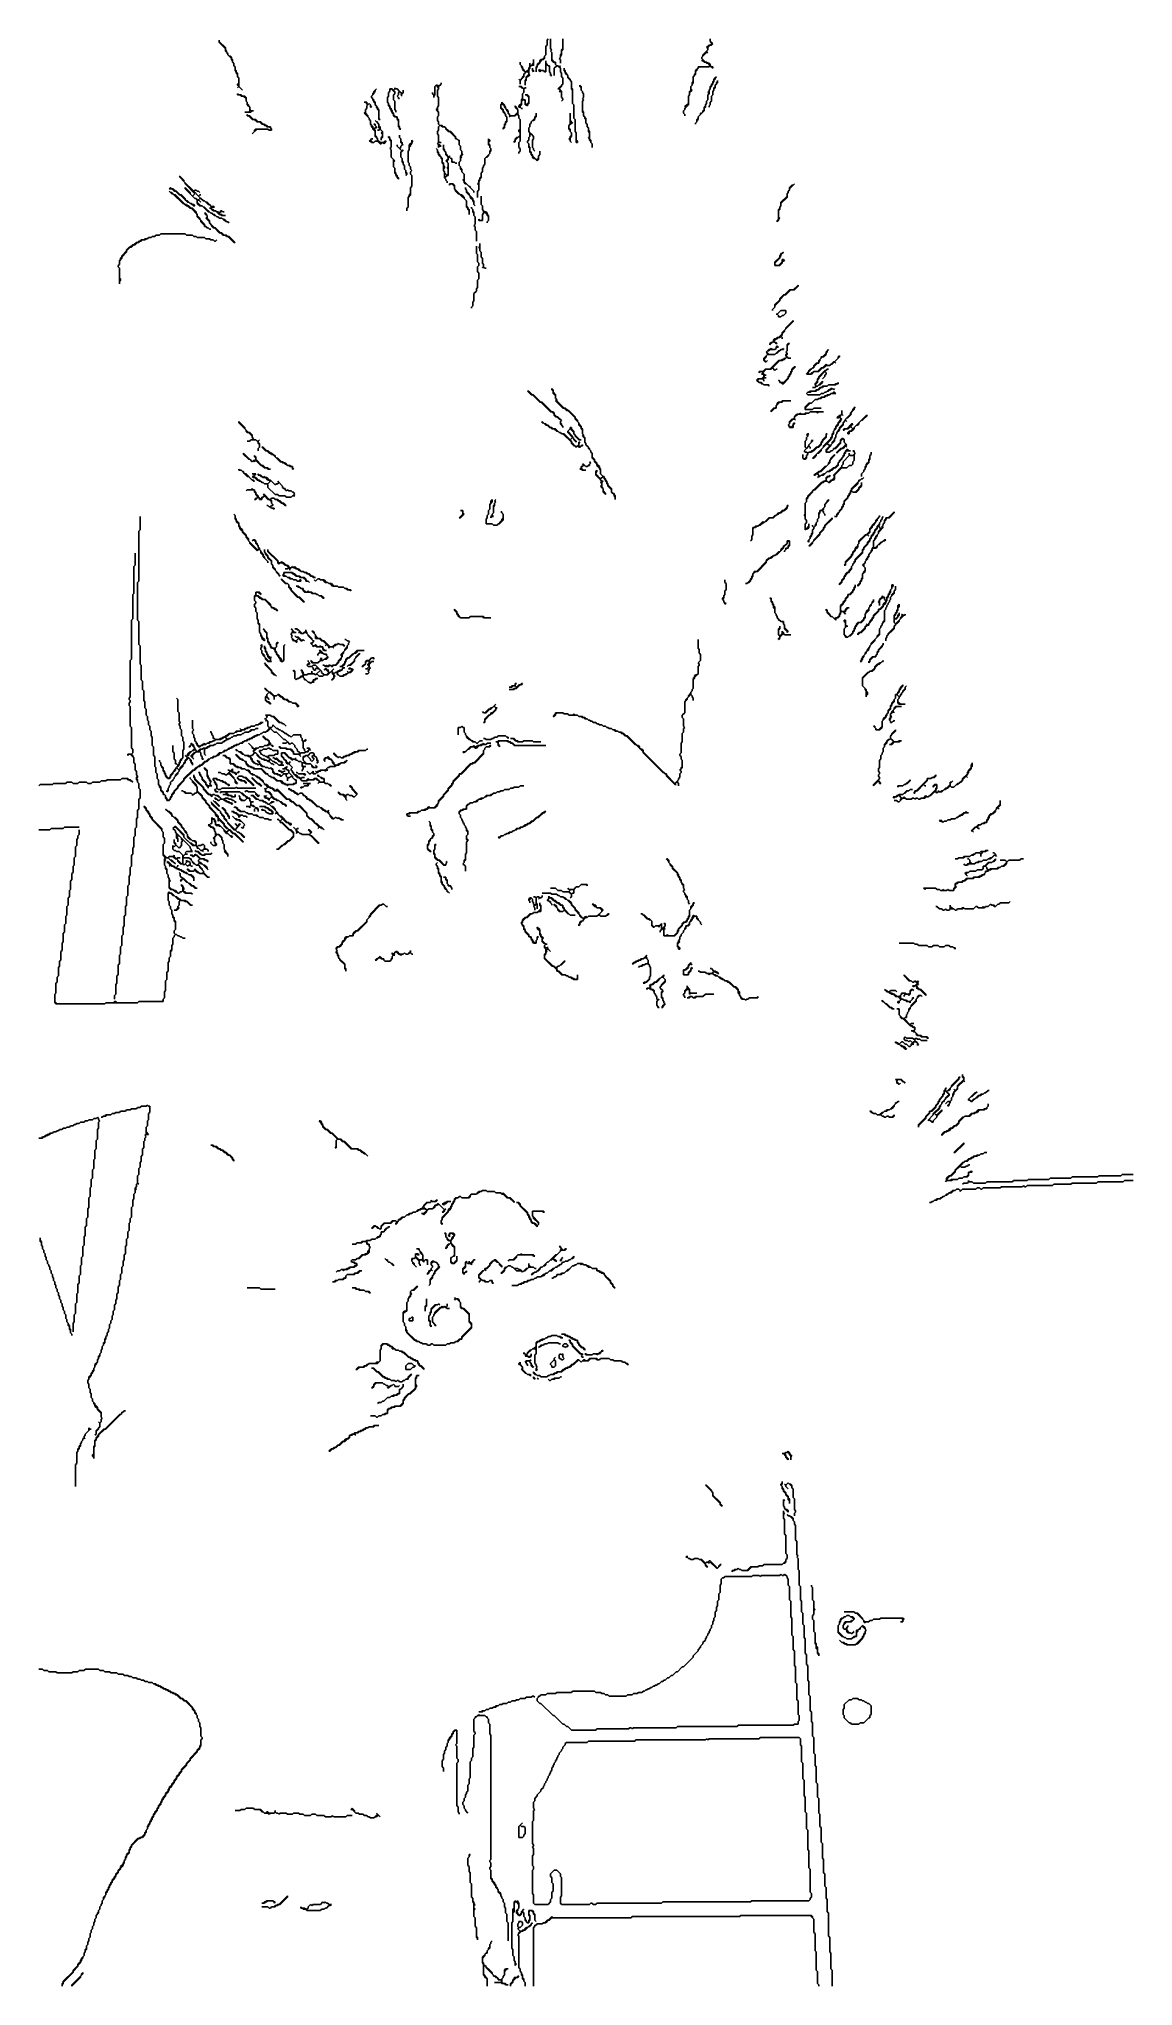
# Model space of a CAD drawing. Header units: metres. Extents: x 0 to 898, y 0 to 1598.
import ezdxf

# ---------------------------------------------------------------- set-up
doc = ezdxf.new("R2010")
doc.units = ezdxf.units.M

msp = doc.modelspace()

# ---------------------------------------------------------------- linework, layer by layer
for p, q in [((417, 1597), (418, 1598)), ((418, 1598), (417, 1597)), ((420, 1590), (420, 1598)), ((420, 1598), (420, 1590)), ((430, 1590), (430, 1598)), ((430, 1598), (430, 1589)), ((551, 1596), (551, 1598)), ((551, 1598), (551, 1596)), ((148, 1595), (148, 1597)), ((148, 1597), (148, 1596)), ((148, 1596), (153, 1591)), ((153, 1590), (148, 1595)), ((153, 1591), (153, 1589)), ((153, 1588), (153, 1590)), ((153, 1589), (154, 1588)), ((155, 1586), (153, 1588)), ((154, 1588), (154, 1587)), ((154, 1587), (155, 1586)), ((155, 1585), (155, 1586)), ((155, 1586), (155, 1585)), ((158, 1582), (155, 1585)), ((155, 1585), (156, 1584)), ((156, 1584), (157, 1584)), ((157, 1584), (158, 1583)), ((158, 1583), (158, 1582)), ((413, 1581), (415, 1583)), ((415, 1584), (416, 1585)), ((416, 1585), (415, 1584)), ((415, 1583), (415, 1584)), ((415, 1584), (415, 1582)), ((416, 1592), (417, 1593)), ((417, 1593), (416, 1592)), ((416, 1585), (416, 1592)), ((416, 1592), (416, 1585)), ((417, 1593), (417, 1597)), ((417, 1597), (417, 1593)), ((421, 1589), (420, 1590)), ((420, 1590), (421, 1589)), ((420, 1588), (421, 1589)), ((421, 1589), (420, 1588)), ((421, 1587), (420, 1588)), ((420, 1588), (421, 1587)), ((421, 1580), (421, 1587)), ((421, 1587), (421, 1581)), ((427, 1582), (428, 1583)), ((428, 1583), (427, 1582)), ((428, 1585), (429, 1586)), ((428, 1583), (428, 1585)), ((429, 1585), (428, 1584)), ((428, 1584), (428, 1583)), ((429, 1589), (430, 1590)), ((429, 1586), (429, 1589)), ((430, 1589), (429, 1588)), ((429, 1588), (429, 1585)), ((548, 1587), (544, 1583)), ((544, 1583), (545, 1584)), ((544, 1582), (544, 1583)), ((544, 1583), (544, 1582)), ((545, 1585), (549, 1589)), ((545, 1584), (545, 1585)), ((548, 1591), (550, 1593)), ((549, 1590), (548, 1591)), ((549, 1589), (548, 1588)), ((548, 1588), (549, 1587)), ((549, 1587), (548, 1587)), ((551, 1593), (549, 1591)), ((549, 1591), (549, 1589)), ((549, 1589), (549, 1590)), ((550, 1593), (551, 1593)), ((552, 1595), (551, 1596)), ((551, 1596), (553, 1594)), ((551, 1593), (552, 1594)), ((552, 1593), (551, 1593)), ((552, 1594), (552, 1595)), ((553, 1594), (552, 1593)), ((158, 1581), (158, 1582)), ((158, 1582), (159, 1581)), ((159, 1580), (158, 1581)), ((159, 1581), (159, 1579)), ((159, 1579), (159, 1580)), ((160, 1578), (159, 1579)), ((159, 1579), (160, 1578)), ((160, 1576), (160, 1578)), ((160, 1578), (160, 1576)), ((161, 1575), (160, 1576)), ((160, 1576), (161, 1575)), ((161, 1572), (161, 1575)), ((161, 1575), (161, 1573)), ((161, 1573), (162, 1572)), ((162, 1571), (161, 1572)), ((162, 1572), (162, 1571)), ((162, 1570), (162, 1571)), ((162, 1571), (163, 1570)), ((163, 1569), (162, 1570)), ((163, 1570), (163, 1567)), ((163, 1567), (163, 1569)), ((164, 1566), (163, 1567)), ((163, 1567), (164, 1566)), ((395, 1577), (395, 1579)), ((395, 1579), (395, 1577)), ((396, 1576), (395, 1577)), ((395, 1577), (397, 1575)), ((398, 1567), (395, 1564)), ((396, 1575), (396, 1576)), ((397, 1574), (396, 1575)), ((397, 1575), (397, 1574)), ((397, 1573), (397, 1574)), ((397, 1574), (398, 1573)), ((399, 1571), (397, 1573)), ((397, 1567), (398, 1568)), ((397, 1566), (397, 1567)), ((398, 1573), (398, 1572)), ((398, 1572), (399, 1571)), ((400, 1571), (398, 1569)), ((398, 1569), (399, 1570)), ((398, 1569), (398, 1567)), ((398, 1568), (398, 1569)), ((399, 1570), (399, 1571)), ((399, 1571), (400, 1571)), ((400, 1571), (402, 1573)), ((401, 1571), (400, 1571)), ((400, 1567), (402, 1569)), ((402, 1568), (400, 1566)), ((400, 1565), (400, 1567)), ((402, 1570), (401, 1571)), ((402, 1574), (403, 1575)), ((402, 1573), (402, 1574)), ((403, 1574), (402, 1573)), ((402, 1573), (402, 1569)), ((402, 1569), (402, 1570)), ((402, 1569), (403, 1568)), ((403, 1568), (402, 1568)), ((403, 1575), (403, 1578)), ((403, 1578), (403, 1577)), ((403, 1577), (404, 1576)), ((405, 1577), (403, 1575)), ((403, 1575), (403, 1574)), ((404, 1576), (406, 1578)), ((406, 1576), (405, 1577)), ((405, 1572), (405, 1574)), ((405, 1574), (405, 1573)), ((405, 1573), (406, 1572)), ((406, 1571), (405, 1572)), ((406, 1578), (406, 1581)), ((406, 1581), (406, 1576)), ((406, 1572), (406, 1571)), ((408, 1575), (409, 1576)), ((408, 1571), (408, 1575)), ((409, 1575), (408, 1574)), ((408, 1574), (408, 1571)), ((409, 1577), (411, 1579)), ((411, 1578), (409, 1576)), ((409, 1576), (409, 1577)), ((409, 1576), (409, 1575)), ((410, 1572), (411, 1573)), ((411, 1571), (410, 1572)), ((411, 1580), (412, 1581)), ((413, 1581), (411, 1579)), ((411, 1579), (411, 1580)), ((411, 1579), (411, 1578)), ((411, 1573), (412, 1572)), ((412, 1572), (411, 1571)), ((412, 1581), (413, 1581)), ((414, 1572), (412, 1572)), ((412, 1572), (414, 1572)), ((414, 1581), (413, 1581)), ((415, 1582), (414, 1581)), ((415, 1571), (414, 1572)), ((414, 1572), (415, 1571)), ((415, 1571), (416, 1572)), ((416, 1571), (415, 1571)), ((416, 1572), (416, 1580)), ((416, 1580), (416, 1578)), ((416, 1578), (418, 1576)), ((417, 1577), (416, 1576)), ((416, 1576), (416, 1571)), ((419, 1575), (417, 1577)), ((418, 1576), (419, 1576)), ((419, 1576), (419, 1571)), ((419, 1571), (419, 1575)), ((420, 1570), (419, 1571)), ((419, 1571), (420, 1570)), ((420, 1568), (420, 1570)), ((420, 1570), (420, 1569)), ((420, 1569), (421, 1568)), ((421, 1568), (420, 1568)), ((421, 1581), (423, 1579)), ((422, 1579), (421, 1580)), ((423, 1579), (422, 1579)), ((424, 1578), (423, 1579)), ((423, 1579), (424, 1579)), ((425, 1576), (423, 1574)), ((423, 1574), (425, 1576)), ((423, 1574), (423, 1568)), ((423, 1568), (423, 1574)), ((424, 1579), (424, 1577)), ((424, 1577), (424, 1578)), ((425, 1576), (424, 1577)), ((424, 1577), (425, 1576)), ((426, 1576), (425, 1576)), ((425, 1576), (426, 1576)), ((428, 1574), (426, 1576)), ((426, 1576), (427, 1575)), ((428, 1581), (427, 1582)), ((427, 1582), (428, 1581)), ((427, 1575), (428, 1576)), ((428, 1576), (427, 1575)), ((427, 1575), (428, 1574)), ((428, 1578), (428, 1581)), ((428, 1581), (428, 1578)), ((428, 1571), (428, 1574)), ((428, 1574), (428, 1571)), ((429, 1570), (428, 1571)), ((428, 1571), (429, 1570)), ((429, 1567), (429, 1570)), ((429, 1570), (429, 1567)), ((430, 1566), (429, 1567)), ((429, 1567), (430, 1566)), ((431, 1572), (431, 1574)), ((431, 1574), (431, 1573)), ((431, 1573), (432, 1572)), ((432, 1571), (431, 1572)), ((432, 1572), (432, 1571)), ((432, 1570), (432, 1571)), ((432, 1571), (433, 1570)), ((434, 1568), (432, 1570)), ((433, 1570), (433, 1569)), ((433, 1569), (434, 1568)), ((434, 1566), (434, 1568)), ((434, 1568), (434, 1567)), ((434, 1567), (436, 1565)), ((539, 1569), (537, 1567)), ((537, 1567), (538, 1568)), ((537, 1563), (537, 1567)), ((537, 1567), (537, 1562)), ((538, 1569), (539, 1570)), ((538, 1568), (538, 1569)), ((539, 1572), (541, 1574)), ((539, 1570), (539, 1572)), ((540, 1572), (539, 1571)), ((539, 1571), (539, 1569)), ((542, 1575), (540, 1573)), ((540, 1573), (540, 1572)), ((541, 1574), (541, 1575)), ((541, 1575), (550, 1575)), ((550, 1575), (542, 1575)), ((545, 1581), (544, 1582)), ((544, 1582), (547, 1579)), ((544, 1580), (545, 1581)), ((545, 1580), (544, 1580)), ((546, 1579), (545, 1580)), ((547, 1579), (546, 1579)), ((548, 1578), (547, 1579)), ((547, 1579), (548, 1579)), ((548, 1579), (549, 1578)), ((549, 1578), (548, 1578)), ((551, 1576), (549, 1578)), ((549, 1578), (550, 1578)), ((550, 1578), (551, 1577)), ((550, 1575), (551, 1576)), ((551, 1576), (550, 1575)), ((551, 1577), (551, 1576)), ((551, 1576), (552, 1575)), ((553, 1574), (551, 1576)), ((552, 1575), (553, 1575)), ((553, 1575), (553, 1574)), ((554, 1565), (556, 1567)), ((556, 1567), (555, 1566)), ((163, 1561), (164, 1562)), ((163, 1560), (163, 1561)), ((164, 1559), (163, 1560)), ((164, 1559), (163, 1558)), ((163, 1558), (164, 1559)), ((163, 1552), (163, 1553)), ((163, 1553), (164, 1552)), ((165, 1552), (163, 1552)), ((164, 1562), (164, 1566)), ((164, 1566), (164, 1559)), ((167, 1556), (164, 1559)), ((164, 1559), (167, 1556)), ((164, 1552), (166, 1552)), ((166, 1551), (165, 1552)), ((166, 1552), (167, 1551)), ((168, 1551), (166, 1551)), ((167, 1551), (169, 1551)), ((170, 1549), (168, 1551)), ((169, 1551), (170, 1550)), ((275, 1553), (273, 1551)), ((273, 1551), (274, 1552)), ((273, 1550), (273, 1551)), ((273, 1551), (273, 1550)), ((274, 1553), (275, 1554)), ((274, 1552), (274, 1553)), ((275, 1555), (277, 1557)), ((275, 1554), (275, 1555)), ((276, 1555), (275, 1554)), ((275, 1554), (275, 1553)), ((277, 1557), (276, 1556)), ((276, 1556), (276, 1555)), ((286, 1550), (287, 1551)), ((287, 1551), (286, 1550)), ((287, 1554), (288, 1555)), ((288, 1555), (287, 1554)), ((287, 1551), (287, 1554)), ((287, 1554), (287, 1551)), ((288, 1555), (288, 1557)), ((288, 1557), (290, 1557)), ((289, 1557), (288, 1556)), ((288, 1556), (288, 1555)), ((292, 1554), (289, 1557)), ((290, 1557), (291, 1556)), ((291, 1556), (292, 1557)), ((292, 1557), (291, 1556)), ((291, 1556), (292, 1555)), ((292, 1553), (291, 1552)), ((291, 1552), (292, 1553)), ((291, 1552), (291, 1548)), ((291, 1548), (291, 1552)), ((292, 1557), (292, 1558)), ((292, 1558), (293, 1557)), ((294, 1557), (292, 1557)), ((292, 1555), (292, 1553)), ((292, 1553), (292, 1554)), ((293, 1557), (294, 1557)), ((294, 1557), (298, 1553)), ((296, 1555), (294, 1557)), ((295, 1552), (294, 1551)), ((294, 1551), (295, 1552)), ((294, 1551), (296, 1549)), ((295, 1550), (294, 1551)), ((296, 1555), (295, 1554)), ((295, 1554), (296, 1555)), ((295, 1554), (295, 1552)), ((295, 1552), (295, 1554)), ((298, 1553), (296, 1555)), ((299, 1554), (297, 1552)), ((297, 1552), (298, 1553)), ((297, 1552), (298, 1551)), ((298, 1551), (297, 1552)), ((298, 1553), (299, 1554)), ((299, 1554), (299, 1556)), ((299, 1556), (299, 1554)), ((323, 1553), (323, 1554)), ((323, 1554), (323, 1553)), ((324, 1552), (323, 1553)), ((323, 1553), (324, 1552)), ((324, 1552), (325, 1553)), ((325, 1552), (324, 1551)), ((324, 1550), (324, 1552)), ((324, 1551), (324, 1550)), ((326, 1560), (325, 1559)), ((325, 1559), (326, 1560)), ((325, 1559), (325, 1552)), ((325, 1553), (325, 1559)), ((328, 1558), (326, 1560)), ((326, 1560), (327, 1560)), ((327, 1560), (328, 1559)), ((327, 1556), (328, 1557)), ((328, 1557), (327, 1556)), ((327, 1551), (327, 1556)), ((327, 1556), (327, 1551)), ((328, 1550), (327, 1551)), ((327, 1551), (328, 1550)), ((328, 1559), (330, 1561)), ((330, 1561), (328, 1559)), ((328, 1559), (328, 1557)), ((328, 1557), (328, 1558)), ((330, 1561), (330, 1562)), ((330, 1562), (330, 1561)), ((395, 1564), (394, 1565)), ((394, 1565), (395, 1564)), ((395, 1559), (394, 1559)), ((394, 1559), (396, 1559)), ((395, 1564), (397, 1566)), ((395, 1564), (395, 1561)), ((395, 1561), (395, 1564)), ((396, 1558), (395, 1559)), ((396, 1559), (398, 1557)), ((397, 1558), (396, 1558)), ((398, 1557), (397, 1558)), ((397, 1553), (398, 1554)), ((398, 1554), (397, 1553)), ((397, 1549), (397, 1553)), ((397, 1553), (397, 1549)), ((398, 1557), (399, 1558)), ((399, 1558), (398, 1557)), ((398, 1554), (398, 1557)), ((398, 1557), (398, 1554)), ((399, 1564), (400, 1565)), ((399, 1560), (399, 1564)), ((400, 1564), (399, 1563)), ((399, 1563), (399, 1560)), ((399, 1558), (400, 1558)), ((400, 1558), (399, 1558)), ((400, 1552), (399, 1552)), ((399, 1552), (401, 1552)), ((400, 1566), (400, 1564)), ((402, 1550), (400, 1552)), ((401, 1552), (402, 1551)), ((402, 1551), (402, 1545)), ((426, 1557), (430, 1561)), ((427, 1557), (426, 1557)), ((429, 1559), (427, 1557)), ((428, 1556), (427, 1557)), ((427, 1557), (429, 1555)), ((427, 1555), (428, 1556)), ((428, 1555), (427, 1555)), ((429, 1554), (428, 1555)), ((430, 1561), (429, 1560)), ((429, 1560), (429, 1559)), ((429, 1555), (429, 1550)), ((429, 1550), (429, 1554)), ((430, 1561), (430, 1566)), ((430, 1566), (430, 1561)), ((437, 1563), (434, 1566)), ((436, 1565), (436, 1564)), ((436, 1564), (437, 1563)), ((437, 1557), (437, 1563)), ((437, 1563), (437, 1558)), ((437, 1558), (438, 1557)), ((438, 1556), (437, 1557)), ((438, 1557), (438, 1545)), ((438, 1545), (438, 1556)), ((444, 1559), (444, 1560)), ((444, 1560), (445, 1559)), ((445, 1558), (444, 1559)), ((445, 1559), (445, 1556)), ((445, 1556), (445, 1558)), ((446, 1555), (445, 1556)), ((445, 1556), (446, 1555)), ((446, 1554), (446, 1555)), ((446, 1555), (446, 1554)), ((447, 1553), (446, 1554)), ((446, 1554), (447, 1553)), ((447, 1550), (447, 1553)), ((447, 1553), (447, 1550)), ((533, 1551), (534, 1552)), ((534, 1552), (533, 1551)), ((533, 1545), (533, 1551)), ((533, 1551), (533, 1544)), ((534, 1555), (535, 1556)), ((536, 1556), (534, 1554)), ((534, 1552), (534, 1555)), ((534, 1554), (534, 1552)), ((535, 1559), (536, 1560)), ((536, 1560), (535, 1559)), ((535, 1556), (535, 1559)), ((535, 1559), (535, 1557)), ((535, 1557), (536, 1556)), ((536, 1562), (537, 1563)), ((536, 1560), (536, 1562)), ((537, 1562), (536, 1561)), ((536, 1561), (536, 1560)), ((549, 1554), (550, 1555)), ((550, 1553), (549, 1554)), ((549, 1552), (550, 1553)), ((550, 1553), (549, 1552)), ((549, 1548), (549, 1552)), ((549, 1552), (549, 1548)), ((550, 1556), (551, 1557)), ((551, 1557), (550, 1556)), ((550, 1555), (550, 1556)), ((550, 1556), (550, 1553)), ((551, 1559), (552, 1560)), ((551, 1557), (551, 1559)), ((552, 1559), (551, 1558)), ((551, 1558), (551, 1557)), ((552, 1561), (553, 1562)), ((552, 1560), (552, 1561)), ((553, 1561), (552, 1560)), ((552, 1560), (552, 1559)), ((552, 1551), (553, 1552)), ((553, 1552), (552, 1551)), ((552, 1547), (552, 1551)), ((552, 1551), (552, 1547)), ((553, 1563), (554, 1564)), ((553, 1562), (553, 1563)), ((554, 1563), (553, 1562)), ((553, 1562), (553, 1561)), ((553, 1555), (554, 1556)), ((554, 1556), (553, 1555)), ((553, 1552), (553, 1555)), ((553, 1555), (553, 1552)), ((554, 1564), (554, 1565)), ((555, 1565), (554, 1564)), ((554, 1564), (554, 1563)), ((554, 1558), (555, 1559)), ((554, 1556), (554, 1558)), ((555, 1558), (554, 1557)), ((554, 1557), (554, 1556)), ((555, 1566), (555, 1565)), ((557, 1562), (555, 1560)), ((555, 1560), (556, 1561)), ((555, 1559), (555, 1560)), ((555, 1560), (555, 1558)), ((556, 1562), (557, 1563)), ((556, 1561), (556, 1562)), ((557, 1563), (557, 1564)), ((557, 1564), (557, 1562)), ((169, 1538), (172, 1538)), ((174, 1538), (169, 1538)), ((170, 1550), (170, 1547)), ((170, 1547), (170, 1549)), ((171, 1546), (170, 1547)), ((170, 1547), (171, 1546)), ((171, 1544), (171, 1546)), ((171, 1546), (171, 1545)), ((171, 1545), (172, 1544)), ((173, 1542), (171, 1544)), ((171, 1535), (171, 1536)), ((171, 1536), (172, 1535)), ((172, 1535), (171, 1535)), ((172, 1544), (172, 1543)), ((172, 1543), (173, 1542)), ((172, 1538), (173, 1539)), ((175, 1532), (172, 1535)), ((172, 1535), (173, 1535)), ((173, 1539), (173, 1542)), ((173, 1542), (173, 1540)), ((173, 1540), (174, 1539)), ((173, 1535), (176, 1532)), ((174, 1539), (176, 1539)), ((175, 1539), (174, 1538)), ((176, 1539), (175, 1539)), ((268, 1546), (267, 1546)), ((267, 1546), (269, 1546)), ((267, 1537), (268, 1538)), ((271, 1533), (267, 1537)), ((270, 1544), (268, 1546)), ((268, 1540), (269, 1541)), ((269, 1541), (268, 1540)), ((268, 1538), (268, 1540)), ((268, 1540), (268, 1537)), ((268, 1537), (270, 1535)), ((269, 1546), (269, 1545)), ((269, 1545), (270, 1544)), ((271, 1545), (269, 1543)), ((269, 1543), (270, 1544)), ((269, 1541), (269, 1543)), ((269, 1543), (269, 1541)), ((270, 1544), (271, 1545)), ((270, 1535), (270, 1534)), ((271, 1545), (272, 1544)), ((272, 1544), (271, 1545)), ((272, 1544), (272, 1543)), ((272, 1542), (272, 1544)), ((272, 1543), (273, 1542)), ((273, 1542), (272, 1542)), ((274, 1549), (273, 1550)), ((273, 1550), (275, 1548)), ((274, 1548), (274, 1549)), ((275, 1547), (274, 1548)), ((275, 1548), (275, 1547)), ((275, 1546), (275, 1547)), ((275, 1547), (276, 1546)), ((276, 1545), (275, 1546)), ((276, 1546), (276, 1544)), ((276, 1544), (276, 1545)), ((277, 1543), (276, 1544)), ((276, 1544), (278, 1542)), ((277, 1542), (277, 1543)), ((278, 1541), (277, 1542)), ((278, 1542), (278, 1541)), ((278, 1540), (278, 1541)), ((278, 1541), (279, 1540)), ((279, 1539), (278, 1540)), ((279, 1540), (279, 1533)), ((279, 1532), (279, 1539)), ((286, 1546), (286, 1550)), ((286, 1550), (286, 1546)), ((287, 1545), (286, 1546)), ((286, 1546), (287, 1545)), ((287, 1543), (287, 1545)), ((287, 1545), (287, 1544)), ((287, 1544), (288, 1543)), ((288, 1542), (287, 1543)), ((288, 1543), (288, 1542)), ((288, 1541), (288, 1542)), ((288, 1542), (289, 1541)), ((289, 1540), (288, 1541)), ((289, 1541), (289, 1540)), ((289, 1539), (289, 1540)), ((289, 1540), (290, 1539)), ((290, 1538), (289, 1539)), ((290, 1539), (290, 1538)), ((290, 1537), (290, 1538)), ((290, 1538), (291, 1537)), ((291, 1536), (290, 1537)), ((291, 1548), (292, 1547)), ((292, 1547), (291, 1548)), ((291, 1537), (291, 1536)), ((291, 1535), (291, 1536)), ((291, 1536), (293, 1534)), ((292, 1534), (291, 1535)), ((292, 1547), (292, 1540)), ((292, 1540), (292, 1547)), ((292, 1540), (293, 1539)), ((293, 1539), (292, 1540)), ((293, 1539), (293, 1538)), ((293, 1538), (293, 1539)), ((295, 1549), (295, 1550)), ((296, 1549), (295, 1549)), ((326, 1540), (327, 1541)), ((328, 1538), (326, 1540)), ((327, 1542), (328, 1543)), ((328, 1543), (327, 1542)), ((327, 1541), (327, 1542)), ((327, 1542), (327, 1539)), ((327, 1539), (328, 1538)), ((327, 1534), (328, 1535)), ((328, 1535), (327, 1534)), ((328, 1543), (328, 1550)), ((328, 1550), (328, 1543)), ((328, 1535), (328, 1538)), ((328, 1538), (328, 1535)), ((380, 1545), (379, 1544)), ((379, 1544), (380, 1545)), ((379, 1544), (379, 1542)), ((379, 1541), (379, 1544)), ((379, 1542), (381, 1540)), ((381, 1539), (379, 1541)), ((380, 1545), (380, 1546)), ((380, 1546), (382, 1544)), ((382, 1543), (380, 1545)), ((381, 1540), (381, 1539)), ((381, 1539), (382, 1538)), ((381, 1538), (381, 1539)), ((383, 1536), (381, 1538)), ((382, 1544), (382, 1543)), ((382, 1542), (382, 1543)), ((382, 1543), (383, 1542)), ((384, 1540), (382, 1542)), ((382, 1538), (382, 1537)), ((382, 1537), (383, 1536)), ((383, 1542), (383, 1541)), ((383, 1541), (385, 1539)), ((383, 1536), (383, 1535)), ((383, 1535), (383, 1536)), ((383, 1535), (384, 1534)), ((384, 1534), (383, 1535)), ((384, 1539), (384, 1540)), ((385, 1538), (384, 1539)), ((385, 1539), (385, 1537)), ((385, 1537), (385, 1538)), ((387, 1535), (385, 1537)), ((385, 1537), (387, 1535)), ((387, 1535), (386, 1534)), ((386, 1534), (387, 1535)), ((391, 1535), (387, 1535)), ((387, 1535), (390, 1535)), ((390, 1535), (393, 1538)), ((391, 1542), (391, 1543)), ((391, 1543), (392, 1542)), ((393, 1540), (391, 1542)), ((392, 1536), (391, 1535)), ((392, 1542), (392, 1541)), ((392, 1541), (393, 1540)), ((393, 1536), (392, 1536)), ((393, 1538), (393, 1540)), ((393, 1540), (393, 1536)), ((394, 1535), (393, 1536)), ((393, 1536), (394, 1535)), ((394, 1543), (396, 1545)), ((394, 1542), (394, 1543)), ((395, 1542), (394, 1542)), ((394, 1533), (394, 1535)), ((394, 1535), (394, 1533)), ((396, 1544), (395, 1543)), ((395, 1543), (395, 1542)), ((396, 1541), (395, 1542)), ((395, 1542), (396, 1541)), ((396, 1548), (397, 1549)), ((396, 1545), (396, 1548)), ((397, 1548), (396, 1547)), ((396, 1547), (396, 1544)), ((396, 1541), (397, 1541)), ((397, 1541), (396, 1541)), ((397, 1549), (398, 1548)), ((398, 1548), (397, 1548)), ((398, 1548), (399, 1548)), ((399, 1547), (398, 1548)), ((399, 1548), (399, 1545)), ((399, 1544), (399, 1547)), ((399, 1545), (400, 1544)), ((400, 1544), (399, 1544)), ((400, 1544), (402, 1546)), ((401, 1543), (400, 1544)), ((402, 1545), (401, 1544)), ((401, 1544), (401, 1543)), ((402, 1546), (402, 1550)), ((407, 1534), (408, 1535)), ((408, 1535), (408, 1537)), ((408, 1537), (408, 1534)), ((430, 1549), (429, 1550)), ((429, 1550), (430, 1549)), ((429, 1547), (430, 1548)), ((430, 1548), (429, 1547)), ((430, 1548), (430, 1549)), ((430, 1549), (430, 1548)), ((436, 1528), (436, 1537)), ((436, 1537), (436, 1531)), ((439, 1544), (438, 1545)), ((438, 1545), (439, 1544)), ((439, 1533), (439, 1544)), ((439, 1544), (439, 1533)), ((446, 1549), (447, 1550)), ((447, 1550), (446, 1549)), ((447, 1548), (446, 1549)), ((446, 1549), (447, 1548)), ((446, 1547), (447, 1548)), ((447, 1548), (446, 1547)), ((446, 1538), (446, 1547)), ((446, 1547), (446, 1539)), ((446, 1539), (447, 1538)), ((447, 1537), (446, 1538)), ((447, 1538), (447, 1535)), ((447, 1535), (447, 1537)), ((448, 1534), (447, 1535)), ((447, 1535), (449, 1533)), ((529, 1539), (530, 1540)), ((530, 1540), (529, 1539)), ((529, 1537), (529, 1539)), ((529, 1539), (529, 1537)), ((530, 1536), (529, 1537)), ((529, 1537), (530, 1536)), ((533, 1544), (530, 1541)), ((531, 1542), (530, 1543)), ((530, 1543), (531, 1543)), ((530, 1541), (531, 1542)), ((530, 1540), (530, 1541)), ((530, 1541), (530, 1540)), ((530, 1535), (530, 1536)), ((530, 1536), (530, 1535)), ((531, 1543), (533, 1545)), ((546, 1539), (541, 1534)), ((541, 1534), (543, 1536)), ((543, 1536), (543, 1537)), ((543, 1537), (544, 1537)), ((544, 1537), (545, 1538)), ((545, 1539), (546, 1540)), ((545, 1538), (545, 1539)), ((546, 1542), (547, 1543)), ((546, 1540), (546, 1542)), ((547, 1542), (546, 1541)), ((546, 1541), (546, 1539)), ((547, 1544), (548, 1545)), ((548, 1545), (547, 1544)), ((547, 1543), (547, 1544)), ((547, 1544), (547, 1542)), ((548, 1547), (549, 1548)), ((549, 1548), (548, 1547)), ((548, 1545), (548, 1547)), ((548, 1547), (548, 1545)), ((550, 1543), (551, 1544)), ((551, 1544), (550, 1543)), ((550, 1542), (550, 1543)), ((550, 1543), (550, 1542)), ((551, 1546), (552, 1547)), ((552, 1547), (551, 1546)), ((551, 1544), (551, 1546)), ((551, 1546), (551, 1544)), ((177, 1532), (175, 1532)), ((179, 1524), (175, 1520)), ((175, 1520), (177, 1522)), ((176, 1532), (178, 1532)), ((179, 1530), (177, 1532)), ((177, 1523), (178, 1524)), ((177, 1522), (177, 1523)), ((178, 1532), (180, 1530)), ((178, 1524), (188, 1524)), ((181, 1530), (179, 1530)), ((188, 1524), (179, 1524)), ((180, 1530), (182, 1530)), ((183, 1528), (181, 1530)), ((182, 1530), (184, 1528)), ((184, 1528), (183, 1528)), ((185, 1527), (184, 1528)), ((184, 1528), (185, 1528)), ((185, 1528), (186, 1527)), ((186, 1527), (185, 1527)), ((187, 1526), (186, 1527)), ((186, 1527), (187, 1527)), ((187, 1527), (188, 1526)), ((189, 1526), (187, 1526)), ((188, 1526), (190, 1526)), ((188, 1524), (189, 1523)), ((189, 1523), (188, 1524)), ((191, 1524), (189, 1526)), ((189, 1523), (190, 1523)), ((191, 1523), (189, 1523)), ((190, 1526), (190, 1525)), ((190, 1525), (191, 1524)), ((190, 1523), (191, 1524)), ((191, 1524), (191, 1523)), ((270, 1534), (271, 1533)), ((271, 1532), (271, 1533)), ((271, 1533), (271, 1532)), ((272, 1531), (271, 1532)), ((271, 1532), (272, 1531)), ((272, 1528), (272, 1531)), ((272, 1531), (272, 1528)), ((273, 1527), (272, 1528)), ((272, 1528), (274, 1526)), ((273, 1526), (273, 1527)), ((274, 1525), (273, 1526)), ((274, 1526), (274, 1525)), ((274, 1524), (274, 1525)), ((274, 1525), (275, 1524)), ((276, 1522), (274, 1524)), ((277, 1526), (275, 1528)), ((275, 1528), (276, 1528)), ((275, 1524), (277, 1526)), ((276, 1525), (275, 1524)), ((275, 1524), (276, 1523)), ((279, 1528), (276, 1531)), ((276, 1531), (277, 1530)), ((276, 1528), (276, 1527)), ((276, 1527), (277, 1526)), ((277, 1525), (276, 1525)), ((276, 1523), (276, 1519)), ((276, 1518), (276, 1522)), ((276, 1519), (277, 1518)), ((277, 1530), (278, 1530)), ((277, 1526), (277, 1525)), ((278, 1530), (278, 1529)), ((278, 1529), (279, 1528)), ((279, 1523), (278, 1523)), ((278, 1523), (279, 1523)), ((279, 1533), (280, 1532)), ((280, 1532), (279, 1532)), ((279, 1525), (279, 1528)), ((279, 1528), (279, 1527)), ((279, 1527), (280, 1526)), ((280, 1524), (279, 1525)), ((280, 1524), (279, 1523)), ((279, 1523), (280, 1524)), ((280, 1526), (280, 1524)), ((282, 1522), (280, 1524)), ((280, 1524), (282, 1522)), ((281, 1521), (282, 1522)), ((282, 1520), (281, 1521)), ((282, 1522), (282, 1517)), ((282, 1518), (282, 1520)), ((293, 1534), (292, 1534)), ((294, 1533), (293, 1534)), ((293, 1534), (294, 1534)), ((294, 1534), (294, 1533)), ((294, 1532), (294, 1533)), ((294, 1533), (295, 1532)), ((295, 1531), (294, 1532)), ((295, 1532), (295, 1527)), ((295, 1526), (295, 1531)), ((295, 1527), (296, 1526)), ((296, 1525), (295, 1526)), ((296, 1526), (296, 1525)), ((296, 1524), (296, 1525)), ((296, 1525), (297, 1524)), ((297, 1524), (296, 1524)), ((296, 1517), (296, 1519)), ((296, 1519), (296, 1517)), ((327, 1531), (327, 1534)), ((327, 1534), (327, 1531)), ((328, 1530), (327, 1531)), ((327, 1531), (328, 1530)), ((328, 1523), (327, 1522)), ((327, 1522), (328, 1523)), ((327, 1522), (327, 1520)), ((327, 1520), (327, 1522)), ((327, 1520), (328, 1519)), ((328, 1519), (327, 1520)), ((328, 1528), (328, 1530)), ((328, 1530), (328, 1528)), ((329, 1527), (328, 1528)), ((328, 1528), (329, 1527)), ((329, 1527), (328, 1526)), ((328, 1526), (329, 1527)), ((328, 1526), (328, 1523)), ((328, 1523), (328, 1526)), ((328, 1519), (328, 1514)), ((328, 1513), (328, 1519)), ((330, 1527), (329, 1527)), ((329, 1527), (331, 1527)), ((331, 1526), (330, 1527)), ((331, 1527), (332, 1526)), ((333, 1526), (331, 1526)), ((332, 1526), (333, 1526)), ((334, 1525), (333, 1526)), ((333, 1526), (337, 1522)), ((334, 1524), (334, 1525)), ((336, 1522), (334, 1524)), ((337, 1522), (336, 1522)), ((342, 1517), (337, 1522)), ((337, 1522), (338, 1522)), ((338, 1522), (342, 1518)), ((381, 1525), (382, 1526)), ((382, 1525), (381, 1524)), ((381, 1524), (381, 1525)), ((382, 1528), (383, 1529)), ((383, 1528), (382, 1527)), ((382, 1526), (382, 1528)), ((382, 1527), (382, 1525)), ((383, 1530), (384, 1531)), ((384, 1530), (383, 1529)), ((383, 1529), (383, 1530)), ((383, 1529), (383, 1528)), ((384, 1534), (384, 1530)), ((384, 1531), (384, 1534)), ((393, 1517), (395, 1519)), ((395, 1532), (394, 1533)), ((394, 1533), (395, 1532)), ((394, 1523), (395, 1524)), ((394, 1522), (394, 1523)), ((395, 1521), (394, 1522)), ((395, 1524), (395, 1532)), ((395, 1532), (395, 1514)), ((395, 1519), (395, 1521)), ((402, 1525), (403, 1526)), ((403, 1526), (402, 1525)), ((402, 1522), (402, 1525)), ((402, 1525), (402, 1522)), ((403, 1521), (402, 1522)), ((402, 1522), (406, 1518)), ((403, 1528), (404, 1529)), ((404, 1529), (403, 1528)), ((403, 1526), (403, 1528)), ((403, 1528), (403, 1526)), ((403, 1518), (403, 1521)), ((404, 1520), (403, 1519)), ((403, 1519), (403, 1518)), ((404, 1530), (407, 1533)), ((405, 1531), (404, 1530)), ((404, 1529), (404, 1530)), ((404, 1530), (404, 1529)), ((406, 1518), (404, 1520)), ((406, 1531), (405, 1531)), ((407, 1532), (406, 1531)), ((407, 1533), (407, 1534)), ((408, 1534), (407, 1533)), ((407, 1533), (407, 1532)), ((437, 1529), (435, 1527)), ((435, 1527), (436, 1528)), ((435, 1524), (435, 1527)), ((435, 1527), (435, 1525)), ((435, 1525), (436, 1524)), ((436, 1523), (435, 1524)), ((436, 1531), (438, 1529)), ((436, 1524), (436, 1522)), ((436, 1522), (436, 1523)), ((437, 1521), (436, 1522)), ((436, 1522), (437, 1521)), ((436, 1518), (437, 1519)), ((438, 1529), (437, 1529)), ((437, 1519), (437, 1521)), ((437, 1521), (437, 1518)), ((440, 1532), (439, 1533)), ((439, 1533), (440, 1532)), ((440, 1522), (440, 1532)), ((440, 1532), (440, 1522)), ((441, 1521), (440, 1522)), ((440, 1522), (441, 1521)), ((441, 1513), (441, 1521)), ((441, 1521), (441, 1515)), ((448, 1533), (448, 1534)), ((449, 1532), (448, 1533)), ((449, 1533), (449, 1529)), ((449, 1529), (449, 1532)), ((450, 1528), (449, 1529)), ((449, 1529), (450, 1528)), ((450, 1526), (450, 1528)), ((450, 1528), (450, 1526)), ((451, 1525), (450, 1526)), ((450, 1526), (451, 1525)), ((451, 1522), (451, 1525)), ((451, 1525), (451, 1523)), ((451, 1523), (452, 1522)), ((452, 1521), (451, 1522)), ((452, 1522), (452, 1516)), ((452, 1518), (452, 1521)), ((539, 1529), (540, 1530)), ((540, 1530), (539, 1529)), ((539, 1528), (539, 1529)), ((539, 1529), (539, 1528)), ((540, 1532), (541, 1533)), ((540, 1530), (540, 1532)), ((541, 1532), (540, 1531)), ((540, 1531), (540, 1530)), ((541, 1533), (541, 1534)), ((541, 1534), (541, 1532)), ((271, 1514), (273, 1516)), ((272, 1514), (271, 1514)), ((273, 1516), (272, 1515)), ((272, 1515), (274, 1513)), ((273, 1513), (272, 1514)), ((273, 1516), (274, 1516)), ((274, 1516), (273, 1516)), ((275, 1513), (273, 1513)), ((274, 1513), (275, 1513)), ((276, 1514), (275, 1513)), ((275, 1513), (276, 1514)), ((278, 1516), (276, 1518)), ((278, 1514), (276, 1514)), ((276, 1514), (277, 1514)), ((277, 1518), (277, 1517)), ((277, 1517), (278, 1516)), ((277, 1514), (278, 1515)), ((278, 1515), (278, 1516)), ((278, 1516), (278, 1515)), ((278, 1515), (280, 1513)), ((280, 1512), (278, 1514)), ((280, 1513), (283, 1513)), ((281, 1512), (280, 1512)), ((281, 1517), (282, 1518)), ((281, 1515), (281, 1517)), ((282, 1517), (281, 1516)), ((281, 1516), (281, 1515)), ((282, 1513), (281, 1512)), ((283, 1512), (282, 1513)), ((283, 1513), (284, 1514)), ((285, 1514), (283, 1512)), ((284, 1514), (285, 1514)), ((287, 1517), (287, 1518)), ((287, 1518), (288, 1517)), ((288, 1516), (287, 1517)), ((288, 1517), (288, 1516)), ((288, 1515), (288, 1516)), ((288, 1516), (289, 1515)), ((289, 1514), (288, 1515)), ((288, 1508), (289, 1509)), ((289, 1509), (288, 1508)), ((289, 1507), (288, 1508)), ((288, 1508), (289, 1507)), ((289, 1515), (289, 1509)), ((289, 1509), (289, 1514)), ((289, 1501), (289, 1507)), ((289, 1507), (289, 1501)), ((294, 1510), (294, 1511)), ((294, 1511), (294, 1510)), ((298, 1506), (294, 1510)), ((294, 1510), (296, 1508)), ((297, 1516), (296, 1517)), ((296, 1517), (297, 1516)), ((296, 1508), (297, 1509)), ((297, 1509), (296, 1508)), ((296, 1508), (298, 1506)), ((297, 1513), (297, 1516)), ((297, 1516), (297, 1514)), ((297, 1514), (298, 1513)), ((298, 1512), (297, 1513)), ((297, 1510), (298, 1511)), ((298, 1511), (297, 1510)), ((297, 1509), (297, 1510)), ((297, 1510), (297, 1509)), ((299, 1507), (297, 1505)), ((297, 1505), (298, 1506)), ((297, 1501), (297, 1505)), ((297, 1505), (297, 1501)), ((298, 1513), (298, 1512)), ((298, 1511), (298, 1512)), ((298, 1512), (299, 1511)), ((299, 1511), (298, 1511)), ((298, 1506), (299, 1507)), ((303, 1506), (304, 1507)), ((304, 1507), (303, 1506)), ((303, 1497), (303, 1506)), ((303, 1506), (303, 1497)), ((304, 1511), (306, 1513)), ((304, 1507), (304, 1511)), ((305, 1510), (304, 1509)), ((304, 1509), (304, 1507)), ((306, 1512), (305, 1511)), ((305, 1511), (305, 1510)), ((306, 1513), (306, 1515)), ((306, 1515), (307, 1514)), ((307, 1514), (306, 1513)), ((306, 1513), (306, 1512)), ((327, 1507), (326, 1508)), ((326, 1508), (327, 1507)), ((328, 1513), (327, 1512)), ((327, 1512), (328, 1513)), ((327, 1512), (328, 1511)), ((328, 1511), (327, 1512)), ((327, 1505), (327, 1507)), ((327, 1507), (327, 1506)), ((327, 1506), (328, 1505)), ((328, 1504), (327, 1505)), ((328, 1514), (329, 1513)), ((330, 1513), (328, 1513)), ((328, 1511), (329, 1511)), ((328, 1509), (328, 1511)), ((329, 1510), (328, 1509)), ((328, 1505), (328, 1504)), ((328, 1503), (328, 1504)), ((328, 1504), (329, 1503)), ((330, 1501), (328, 1503)), ((329, 1513), (330, 1513)), ((329, 1511), (330, 1510)), ((330, 1510), (329, 1510)), ((329, 1503), (329, 1502)), ((332, 1507), (332, 1511)), ((332, 1511), (332, 1508)), ((332, 1508), (333, 1507)), ((334, 1505), (332, 1507)), ((333, 1507), (333, 1506)), ((333, 1506), (334, 1505)), ((334, 1503), (334, 1505)), ((334, 1505), (334, 1504)), ((334, 1504), (335, 1503)), ((336, 1501), (334, 1503)), ((335, 1503), (335, 1502)), ((342, 1518), (342, 1517)), ((342, 1516), (342, 1517)), ((342, 1517), (344, 1515)), ((343, 1516), (342, 1516)), ((345, 1514), (343, 1516)), ((344, 1515), (345, 1515)), ((345, 1515), (345, 1511)), ((345, 1511), (345, 1514)), ((346, 1510), (345, 1511)), ((345, 1511), (346, 1510)), ((346, 1507), (346, 1510)), ((346, 1510), (346, 1507)), ((347, 1506), (346, 1507)), ((346, 1507), (347, 1506)), ((346, 1502), (347, 1503)), ((347, 1503), (346, 1502)), ((347, 1503), (347, 1506)), ((347, 1506), (347, 1504)), ((347, 1504), (348, 1503)), ((348, 1503), (347, 1503)), ((366, 1500), (370, 1504)), ((369, 1511), (369, 1516)), ((369, 1516), (370, 1515)), ((370, 1514), (369, 1513)), ((369, 1513), (369, 1512)), ((369, 1512), (370, 1511)), ((370, 1510), (369, 1511)), ((370, 1504), (369, 1503)), ((369, 1503), (369, 1502)), ((370, 1515), (370, 1514)), ((370, 1511), (370, 1509)), ((370, 1509), (370, 1510)), ((371, 1508), (370, 1509)), ((370, 1509), (371, 1508)), ((370, 1506), (371, 1507)), ((370, 1504), (370, 1506)), ((371, 1506), (370, 1505)), ((370, 1505), (370, 1504)), ((371, 1507), (371, 1508)), ((371, 1508), (371, 1506)), ((390, 1514), (391, 1515)), ((391, 1514), (390, 1513)), ((390, 1513), (390, 1514)), ((394, 1518), (391, 1515)), ((391, 1516), (392, 1517)), ((391, 1515), (391, 1516)), ((391, 1515), (391, 1514)), ((392, 1517), (393, 1517)), ((395, 1517), (394, 1518)), ((394, 1513), (395, 1514)), ((395, 1514), (394, 1513)), ((394, 1509), (394, 1513)), ((394, 1513), (394, 1509)), ((395, 1508), (394, 1509)), ((394, 1509), (395, 1508)), ((394, 1505), (395, 1506)), ((395, 1506), (394, 1505)), ((394, 1504), (394, 1505)), ((394, 1505), (394, 1504)), ((395, 1514), (395, 1517)), ((395, 1506), (395, 1508)), ((395, 1508), (395, 1506)), ((401, 1514), (402, 1515)), ((402, 1515), (401, 1514)), ((401, 1513), (401, 1514)), ((401, 1514), (401, 1513)), ((402, 1512), (401, 1513)), ((401, 1513), (402, 1512)), ((402, 1517), (403, 1518)), ((403, 1518), (402, 1517)), ((402, 1515), (402, 1517)), ((402, 1517), (402, 1515)), ((402, 1509), (402, 1512)), ((402, 1512), (402, 1510)), ((402, 1510), (403, 1509)), ((403, 1508), (402, 1509)), ((403, 1509), (403, 1506)), ((403, 1505), (403, 1508)), ((403, 1506), (404, 1505)), ((404, 1504), (403, 1505)), ((404, 1505), (404, 1504)), ((404, 1503), (404, 1504)), ((404, 1504), (405, 1503)), ((405, 1502), (404, 1503)), ((406, 1516), (405, 1515)), ((405, 1515), (406, 1516)), ((405, 1515), (405, 1509)), ((405, 1509), (405, 1515)), ((405, 1509), (406, 1508)), ((406, 1508), (405, 1509)), ((405, 1503), (405, 1502)), ((406, 1518), (406, 1516)), ((406, 1516), (406, 1518)), ((406, 1508), (406, 1507)), ((406, 1507), (406, 1508)), ((406, 1507), (407, 1506)), ((407, 1506), (406, 1507)), ((410, 1502), (411, 1503)), ((411, 1503), (410, 1502)), ((411, 1503), (411, 1506)), ((411, 1506), (411, 1503)), ((435, 1516), (436, 1517)), ((436, 1515), (435, 1516)), ((436, 1517), (436, 1518)), ((437, 1518), (436, 1517)), ((436, 1517), (436, 1514)), ((436, 1514), (436, 1515)), ((437, 1513), (436, 1514)), ((436, 1514), (437, 1513)), ((441, 1515), (442, 1514)), ((442, 1513), (441, 1513)), ((442, 1514), (442, 1513)), ((451, 1517), (452, 1518)), ((452, 1516), (451, 1517)), ((452, 1515), (452, 1516)), ((452, 1516), (453, 1515)), ((453, 1514), (452, 1515)), ((453, 1515), (453, 1513)), ((453, 1513), (453, 1514)), ((454, 1512), (453, 1513)), ((453, 1513), (454, 1512)), ((454, 1509), (454, 1512)), ((454, 1512), (454, 1509)), ((291, 1499), (289, 1501)), ((289, 1501), (292, 1498)), ((291, 1493), (291, 1499)), ((292, 1498), (291, 1497)), ((291, 1497), (291, 1493)), ((292, 1492), (291, 1493)), ((291, 1493), (292, 1492)), ((292, 1488), (292, 1492)), ((292, 1492), (292, 1489)), ((292, 1489), (293, 1488)), ((293, 1487), (292, 1488)), ((293, 1488), (293, 1487)), ((293, 1486), (293, 1487)), ((293, 1487), (294, 1486)), ((298, 1500), (297, 1501)), ((297, 1501), (298, 1500)), ((298, 1497), (298, 1500)), ((298, 1500), (298, 1498)), ((298, 1498), (299, 1497)), ((299, 1496), (298, 1497)), ((299, 1497), (299, 1495)), ((299, 1495), (299, 1496)), ((300, 1494), (299, 1495)), ((299, 1495), (300, 1494)), ((300, 1491), (300, 1494)), ((300, 1494), (300, 1491)), ((301, 1490), (300, 1491)), ((300, 1491), (301, 1490)), ((301, 1488), (301, 1490)), ((301, 1490), (301, 1489)), ((301, 1489), (302, 1488)), ((302, 1487), (301, 1488)), ((301, 1486), (302, 1487)), ((302, 1487), (301, 1486)), ((302, 1488), (302, 1487)), ((304, 1496), (303, 1497)), ((303, 1497), (304, 1496)), ((304, 1494), (304, 1496)), ((304, 1496), (304, 1494)), ((305, 1493), (304, 1494)), ((304, 1494), (305, 1493)), ((305, 1491), (305, 1493)), ((305, 1493), (305, 1491)), ((306, 1490), (305, 1491)), ((305, 1491), (306, 1490)), ((305, 1489), (306, 1490)), ((306, 1490), (305, 1489)), ((305, 1487), (305, 1489)), ((305, 1489), (305, 1487)), ((306, 1486), (305, 1487)), ((305, 1487), (306, 1486)), ((329, 1502), (331, 1500)), ((330, 1500), (330, 1501)), ((331, 1499), (330, 1500)), ((331, 1500), (331, 1497)), ((331, 1496), (331, 1499)), ((331, 1497), (332, 1496)), ((332, 1495), (331, 1496)), ((332, 1496), (332, 1494)), ((332, 1490), (332, 1495)), ((332, 1494), (333, 1493)), ((333, 1492), (332, 1491)), ((332, 1491), (332, 1490)), ((333, 1489), (332, 1490)), ((332, 1490), (333, 1489)), ((333, 1493), (333, 1492)), ((333, 1484), (333, 1489)), ((333, 1489), (333, 1488)), ((333, 1488), (335, 1486)), ((334, 1498), (336, 1500)), ((336, 1496), (334, 1498)), ((335, 1502), (336, 1501)), ((336, 1499), (335, 1498)), ((335, 1498), (335, 1497)), ((335, 1497), (336, 1496)), ((335, 1492), (336, 1493)), ((336, 1491), (335, 1492)), ((335, 1486), (336, 1487)), ((336, 1501), (337, 1502)), ((336, 1500), (336, 1501)), ((337, 1501), (336, 1500)), ((336, 1500), (336, 1499)), ((336, 1493), (336, 1496)), ((336, 1496), (336, 1486)), ((336, 1487), (336, 1491)), ((337, 1502), (337, 1501)), ((337, 1501), (338, 1500)), ((339, 1499), (337, 1501)), ((338, 1500), (339, 1500)), ((339, 1500), (339, 1498)), ((339, 1497), (339, 1499)), ((339, 1498), (340, 1497)), ((341, 1497), (339, 1497)), ((340, 1497), (341, 1497)), ((341, 1497), (342, 1496)), ((342, 1496), (341, 1497)), ((342, 1496), (343, 1496)), ((343, 1496), (342, 1496)), ((345, 1497), (346, 1498)), ((346, 1498), (345, 1497)), ((345, 1494), (345, 1497)), ((345, 1497), (345, 1494)), ((346, 1493), (345, 1494)), ((345, 1494), (346, 1493)), ((346, 1498), (346, 1502)), ((346, 1502), (347, 1501)), ((347, 1501), (346, 1500)), ((346, 1500), (346, 1498)), ((346, 1491), (346, 1493)), ((346, 1493), (346, 1492)), ((346, 1492), (347, 1491)), ((347, 1490), (346, 1491)), ((347, 1491), (347, 1489)), ((347, 1489), (347, 1490)), ((349, 1487), (347, 1489)), ((347, 1489), (349, 1487)), ((349, 1483), (349, 1487)), ((349, 1487), (349, 1481)), ((363, 1488), (364, 1489)), ((364, 1489), (363, 1488)), ((363, 1485), (363, 1488)), ((363, 1488), (363, 1484)), ((364, 1492), (365, 1493)), ((365, 1493), (364, 1492)), ((364, 1489), (364, 1492)), ((364, 1492), (364, 1489)), ((365, 1494), (366, 1495)), ((366, 1495), (365, 1494)), ((365, 1493), (365, 1494)), ((365, 1494), (365, 1493)), ((367, 1501), (366, 1500)), ((366, 1495), (366, 1500)), ((366, 1500), (366, 1495)), ((368, 1501), (367, 1501)), ((369, 1502), (368, 1501)), ((405, 1501), (405, 1502)), ((405, 1502), (408, 1499)), ((406, 1500), (405, 1501)), ((407, 1500), (406, 1500)), ((409, 1498), (407, 1500)), ((408, 1499), (409, 1499)), ((409, 1499), (410, 1500)), ((410, 1499), (409, 1498)), ((410, 1500), (410, 1502)), ((410, 1502), (410, 1499)), ((107, 1475), (108, 1476)), ((109, 1475), (107, 1475)), ((109, 1471), (107, 1473)), ((107, 1473), (108, 1472)), ((108, 1476), (109, 1475)), ((108, 1472), (109, 1472)), ((111, 1473), (109, 1475)), ((109, 1475), (110, 1475)), ((109, 1472), (111, 1470)), ((110, 1471), (109, 1471)), ((110, 1475), (112, 1473)), ((118, 1463), (110, 1471)), ((112, 1473), (111, 1473)), ((115, 1470), (112, 1473)), ((112, 1473), (113, 1473)), ((113, 1473), (116, 1470)), ((120, 1480), (115, 1485)), ((115, 1485), (116, 1485)), ((116, 1485), (119, 1482)), ((119, 1482), (119, 1481)), ((119, 1481), (127, 1473)), ((120, 1479), (120, 1480)), ((128, 1471), (120, 1479)), ((120, 1475), (120, 1476)), ((120, 1476), (124, 1472)), ((128, 1467), (120, 1475)), ((124, 1472), (124, 1471)), ((124, 1471), (126, 1469)), ((126, 1469), (128, 1471)), ((127, 1473), (128, 1474)), ((128, 1474), (127, 1473)), ((127, 1473), (131, 1469)), ((128, 1474), (129, 1474)), ((129, 1474), (128, 1474)), ((129, 1474), (130, 1473)), ((130, 1473), (129, 1474)), ((130, 1473), (131, 1473)), ((131, 1473), (130, 1473)), ((131, 1473), (132, 1472)), ((132, 1472), (131, 1473)), ((294, 1485), (293, 1486)), ((294, 1486), (294, 1485)), ((294, 1484), (294, 1485)), ((294, 1485), (295, 1484)), ((295, 1483), (294, 1484)), ((295, 1484), (295, 1483)), ((304, 1470), (305, 1471)), ((305, 1476), (306, 1477)), ((306, 1477), (305, 1476)), ((305, 1471), (305, 1476)), ((305, 1476), (305, 1470)), ((306, 1477), (306, 1486)), ((306, 1486), (306, 1477)), ((335, 1486), (333, 1484)), ((334, 1483), (333, 1484)), ((333, 1484), (334, 1483)), ((334, 1482), (334, 1483)), ((334, 1483), (334, 1482)), ((335, 1481), (334, 1482)), ((334, 1482), (335, 1481)), ((336, 1486), (335, 1486)), ((335, 1480), (335, 1481)), ((335, 1481), (335, 1480)), ((338, 1479), (337, 1478)), ((337, 1478), (337, 1479)), ((337, 1479), (340, 1479)), ((339, 1479), (338, 1479)), ((341, 1477), (339, 1479)), ((340, 1479), (341, 1478)), ((341, 1478), (341, 1475)), ((341, 1475), (341, 1477)), ((342, 1474), (341, 1475)), ((341, 1475), (346, 1470)), ((342, 1473), (342, 1474)), ((344, 1471), (342, 1473)), ((345, 1471), (344, 1471)), ((351, 1465), (345, 1471)), ((348, 1482), (349, 1483)), ((349, 1481), (348, 1482)), ((349, 1480), (349, 1481)), ((349, 1481), (353, 1477)), ((350, 1479), (349, 1480)), ((351, 1479), (350, 1479)), ((350, 1475), (350, 1476)), ((350, 1476), (350, 1475)), ((351, 1474), (350, 1475)), ((350, 1475), (351, 1474)), ((357, 1473), (351, 1479)), ((351, 1472), (351, 1474)), ((351, 1474), (351, 1473)), ((351, 1473), (353, 1471)), ((354, 1469), (351, 1472)), ((353, 1477), (354, 1477)), ((353, 1471), (353, 1470)), ((354, 1477), (354, 1476)), ((354, 1476), (357, 1473)), ((357, 1472), (357, 1473)), ((357, 1473), (357, 1472)), ((360, 1479), (361, 1480)), ((361, 1478), (360, 1479)), ((360, 1473), (361, 1474)), ((361, 1474), (360, 1473)), ((360, 1468), (360, 1473)), ((360, 1473), (360, 1468)), ((361, 1482), (362, 1483)), ((361, 1480), (361, 1482)), ((362, 1482), (361, 1481)), ((361, 1481), (361, 1474)), ((361, 1474), (361, 1478)), ((362, 1484), (363, 1485)), ((362, 1483), (362, 1484)), ((363, 1484), (362, 1483)), ((362, 1483), (362, 1482)), ((614, 1471), (615, 1472)), ((615, 1472), (614, 1471)), ((614, 1469), (614, 1471)), ((614, 1471), (614, 1468)), ((615, 1473), (616, 1474)), ((616, 1474), (615, 1473)), ((615, 1472), (615, 1473)), ((615, 1473), (615, 1472)), ((620, 1479), (616, 1475)), ((616, 1476), (618, 1478)), ((616, 1474), (616, 1476)), ((616, 1475), (616, 1474)), ((618, 1478), (619, 1478)), ((619, 1478), (620, 1479)), ((111, 1470), (112, 1470)), ((112, 1470), (120, 1462)), ((116, 1470), (115, 1470)), ((122, 1464), (116, 1470)), ((116, 1470), (117, 1470)), ((117, 1470), (120, 1467)), ((119, 1463), (118, 1463)), ((121, 1461), (119, 1463)), ((120, 1467), (120, 1466)), ((120, 1466), (121, 1465)), ((120, 1462), (121, 1462)), ((121, 1465), (122, 1465)), ((121, 1462), (122, 1461)), ((122, 1461), (121, 1461)), ((122, 1465), (124, 1463)), ((123, 1464), (122, 1464)), ((124, 1459), (122, 1461)), ((122, 1461), (123, 1461)), ((124, 1463), (123, 1464)), ((123, 1461), (125, 1459)), ((125, 1463), (124, 1463)), ((124, 1463), (125, 1463)), ((125, 1459), (124, 1459)), ((127, 1461), (125, 1463)), ((125, 1463), (126, 1462)), ((130, 1454), (125, 1459)), ((125, 1459), (126, 1459)), ((126, 1462), (127, 1462)), ((126, 1459), (129, 1456)), ((127, 1462), (128, 1461)), ((128, 1461), (127, 1461)), ((129, 1467), (128, 1467)), ((130, 1466), (129, 1467)), ((129, 1456), (129, 1455)), ((129, 1455), (130, 1454)), ((130, 1463), (130, 1466)), ((131, 1466), (130, 1465)), ((130, 1465), (130, 1464)), ((130, 1464), (133, 1461)), ((132, 1461), (130, 1463)), ((131, 1469), (132, 1470)), ((132, 1470), (131, 1469)), ((131, 1469), (135, 1465)), ((132, 1467), (131, 1466)), ((131, 1466), (133, 1464)), ((133, 1464), (131, 1466)), ((132, 1470), (133, 1470)), ((133, 1470), (132, 1470)), ((133, 1467), (132, 1467)), ((134, 1461), (132, 1461)), ((135, 1465), (133, 1467)), ((133, 1461), (134, 1461)), ((139, 1456), (134, 1461)), ((134, 1461), (135, 1460)), ((135, 1465), (136, 1465)), ((136, 1465), (135, 1465)), ((135, 1460), (136, 1460)), ((136, 1465), (137, 1464)), ((139, 1462), (136, 1465)), ((136, 1460), (141, 1455)), ((138, 1453), (136, 1455)), ((136, 1455), (137, 1455)), ((137, 1464), (138, 1464)), ((137, 1455), (137, 1454)), ((138, 1464), (142, 1460)), ((140, 1462), (139, 1462)), ((140, 1456), (139, 1456)), ((142, 1460), (140, 1462)), ((141, 1459), (140, 1459)), ((140, 1459), (141, 1459)), ((141, 1455), (140, 1456)), ((142, 1460), (141, 1459)), ((141, 1459), (142, 1460)), ((141, 1459), (142, 1458)), ((143, 1457), (141, 1459)), ((142, 1455), (141, 1455)), ((141, 1455), (142, 1455)), ((142, 1460), (143, 1461)), ((144, 1460), (142, 1460)), ((142, 1458), (143, 1458)), ((144, 1453), (142, 1455)), ((142, 1455), (143, 1454)), ((143, 1461), (144, 1460)), ((143, 1458), (144, 1457)), ((145, 1457), (143, 1457)), ((144, 1457), (145, 1457)), ((145, 1457), (146, 1456)), ((148, 1454), (145, 1457)), ((146, 1456), (147, 1456)), ((147, 1456), (148, 1455)), ((150, 1457), (148, 1455)), ((148, 1455), (149, 1456)), ((148, 1455), (149, 1454)), ((149, 1456), (149, 1457)), ((149, 1457), (150, 1457)), ((150, 1457), (151, 1456)), ((151, 1456), (150, 1457)), ((151, 1456), (152, 1456)), ((152, 1456), (151, 1456)), ((302, 1459), (303, 1460)), ((303, 1460), (302, 1459)), ((302, 1457), (302, 1459)), ((302, 1459), (302, 1457)), ((305, 1470), (303, 1468)), ((303, 1468), (304, 1469)), ((303, 1460), (303, 1468)), ((303, 1468), (303, 1460)), ((304, 1469), (304, 1470)), ((346, 1470), (347, 1470)), ((347, 1470), (349, 1468)), ((349, 1468), (349, 1467)), ((349, 1467), (351, 1465)), ((351, 1460), (351, 1465)), ((351, 1465), (351, 1461)), ((351, 1461), (352, 1460)), ((352, 1459), (351, 1460)), ((352, 1460), (352, 1459)), ((352, 1458), (352, 1459)), ((352, 1459), (353, 1458)), ((353, 1457), (352, 1458)), ((353, 1470), (356, 1467)), ((353, 1458), (353, 1454)), ((353, 1454), (353, 1457)), ((354, 1468), (354, 1469)), ((356, 1466), (354, 1468)), ((355, 1459), (355, 1460)), ((355, 1460), (355, 1459)), ((356, 1458), (355, 1459)), ((355, 1459), (356, 1458)), ((356, 1467), (356, 1466)), ((356, 1465), (356, 1466)), ((356, 1466), (357, 1465)), ((357, 1464), (356, 1465)), ((356, 1456), (356, 1458)), ((356, 1458), (356, 1457)), ((356, 1457), (357, 1456)), ((357, 1455), (356, 1456)), ((357, 1465), (357, 1462)), ((357, 1462), (357, 1464)), ((358, 1461), (357, 1462)), ((357, 1462), (358, 1461)), ((357, 1456), (357, 1453)), ((357, 1453), (357, 1455)), ((363, 1462), (363, 1469)), ((363, 1469), (363, 1462)), ((364, 1461), (363, 1462)), ((363, 1462), (364, 1461)), ((364, 1458), (364, 1461)), ((364, 1461), (364, 1458)), ((365, 1457), (364, 1458)), ((364, 1458), (366, 1456)), ((366, 1456), (364, 1454)), ((364, 1454), (365, 1455)), ((365, 1455), (365, 1457)), ((368, 1454), (366, 1456)), ((366, 1456), (367, 1456)), ((367, 1456), (368, 1455)), ((368, 1455), (368, 1454)), ((607, 1458), (608, 1459)), ((607, 1450), (607, 1458)), ((608, 1458), (607, 1457)), ((607, 1457), (607, 1452)), ((608, 1460), (609, 1461)), ((609, 1461), (608, 1460)), ((608, 1459), (608, 1460)), ((608, 1460), (608, 1458)), ((609, 1464), (614, 1469)), ((614, 1468), (609, 1463)), ((609, 1461), (609, 1464)), ((609, 1463), (609, 1461)), ((130, 1452), (130, 1454)), ((130, 1454), (130, 1453)), ((130, 1453), (132, 1451)), ((133, 1449), (130, 1452)), ((132, 1451), (132, 1450)), ((132, 1450), (136, 1446)), ((133, 1448), (133, 1449)), ((136, 1445), (133, 1448)), ((136, 1446), (136, 1445)), ((136, 1444), (136, 1445)), ((136, 1445), (138, 1443)), ((137, 1444), (136, 1444)), ((137, 1454), (138, 1453)), ((137, 1451), (138, 1452)), ((140, 1448), (137, 1451)), ((138, 1443), (137, 1444)), ((138, 1452), (138, 1453)), ((138, 1453), (138, 1451)), ((138, 1451), (140, 1449)), ((139, 1443), (138, 1443)), ((138, 1443), (139, 1443)), ((140, 1442), (139, 1443)), ((139, 1443), (140, 1442)), ((140, 1449), (140, 1447)), ((140, 1447), (140, 1448)), ((142, 1445), (140, 1447)), ((140, 1447), (144, 1443)), ((140, 1442), (141, 1442)), ((141, 1442), (140, 1442)), ((142, 1444), (142, 1445)), ((143, 1443), (142, 1444)), ((143, 1454), (144, 1454)), ((144, 1443), (143, 1443)), ((144, 1454), (146, 1452)), ((145, 1453), (144, 1453)), ((148, 1439), (144, 1443)), ((144, 1443), (145, 1443)), ((146, 1452), (145, 1453)), ((145, 1443), (149, 1439)), ((147, 1452), (146, 1452)), ((146, 1452), (147, 1452)), ((148, 1451), (147, 1452)), ((147, 1452), (148, 1451)), ((149, 1454), (148, 1454)), ((150, 1451), (148, 1451)), ((148, 1451), (150, 1451)), ((149, 1439), (148, 1439)), ((149, 1454), (150, 1454)), ((150, 1453), (149, 1454)), ((151, 1437), (149, 1439)), ((149, 1439), (150, 1439)), ((150, 1454), (151, 1453)), ((153, 1453), (150, 1453)), ((152, 1449), (150, 1451)), ((150, 1451), (151, 1450)), ((150, 1439), (152, 1437)), ((151, 1453), (153, 1453)), ((151, 1450), (152, 1450)), ((152, 1450), (154, 1448)), ((153, 1449), (152, 1449)), ((154, 1448), (153, 1449)), ((155, 1448), (154, 1448)), ((154, 1448), (155, 1448)), ((156, 1447), (155, 1448)), ((155, 1448), (156, 1447)), ((358, 1452), (357, 1453)), ((357, 1453), (358, 1452)), ((357, 1445), (358, 1446)), ((358, 1446), (357, 1445)), ((358, 1444), (357, 1445)), ((357, 1445), (358, 1444)), ((358, 1446), (358, 1452)), ((358, 1452), (358, 1446)), ((358, 1441), (358, 1444)), ((358, 1444), (358, 1441)), ((359, 1440), (358, 1441)), ((358, 1441), (359, 1440)), ((359, 1432), (359, 1440)), ((359, 1440), (359, 1432)), ((361, 1449), (361, 1450)), ((361, 1450), (362, 1449)), ((364, 1449), (361, 1449)), ((362, 1449), (363, 1449)), ((363, 1449), (364, 1450)), ((364, 1454), (364, 1449)), ((364, 1450), (364, 1454)), ((368, 1453), (368, 1454)), ((368, 1454), (369, 1453)), ((369, 1452), (368, 1453)), ((368, 1448), (369, 1449)), ((369, 1449), (368, 1448)), ((368, 1447), (368, 1448)), ((368, 1448), (368, 1447)), ((369, 1453), (369, 1449)), ((369, 1449), (369, 1452)), ((606, 1449), (607, 1450)), ((606, 1448), (606, 1449)), ((607, 1449), (606, 1448)), ((607, 1452), (608, 1451)), ((608, 1451), (607, 1450)), ((607, 1450), (607, 1449)), ((68, 1420), (72, 1424)), ((72, 1423), (68, 1419)), ((72, 1425), (74, 1427)), ((75, 1427), (72, 1424)), ((72, 1424), (72, 1425)), ((72, 1424), (72, 1423)), ((74, 1427), (75, 1427)), ((75, 1427), (77, 1429)), ((76, 1427), (75, 1427)), ((78, 1429), (76, 1427)), ((77, 1429), (78, 1429)), ((78, 1429), (80, 1431)), ((79, 1429), (78, 1429)), ((81, 1431), (79, 1429)), ((80, 1431), (81, 1431)), ((81, 1431), (82, 1432)), ((82, 1431), (81, 1431)), ((82, 1432), (83, 1432)), ((83, 1432), (82, 1431)), ((83, 1432), (84, 1433)), ((84, 1432), (83, 1432)), ((84, 1433), (86, 1433)), ((85, 1433), (84, 1432)), ((87, 1433), (85, 1433)), ((86, 1433), (87, 1434)), ((87, 1434), (89, 1434)), ((88, 1434), (87, 1433)), ((89, 1434), (88, 1434)), ((89, 1434), (90, 1435)), ((90, 1435), (89, 1434)), ((90, 1435), (92, 1435)), ((92, 1435), (90, 1435)), ((92, 1435), (93, 1436)), ((93, 1436), (92, 1435)), ((93, 1436), (95, 1436)), ((95, 1436), (93, 1436)), ((95, 1436), (96, 1437)), ((96, 1437), (95, 1436)), ((96, 1437), (99, 1437)), ((99, 1437), (96, 1437)), ((99, 1437), (100, 1438)), ((100, 1438), (99, 1437)), ((100, 1438), (120, 1438)), ((120, 1438), (100, 1438)), ((120, 1438), (121, 1437)), ((121, 1437), (120, 1438)), ((121, 1437), (126, 1437)), ((126, 1437), (121, 1437)), ((126, 1437), (127, 1436)), ((127, 1436), (126, 1437)), ((127, 1436), (129, 1436)), ((129, 1436), (127, 1436)), ((129, 1436), (130, 1435)), ((130, 1435), (129, 1436)), ((130, 1435), (136, 1435)), ((136, 1435), (130, 1435)), ((136, 1435), (137, 1434)), ((137, 1434), (136, 1435)), ((137, 1434), (140, 1434)), ((140, 1434), (137, 1434)), ((140, 1434), (141, 1433)), ((141, 1433), (140, 1434)), ((141, 1433), (143, 1433)), ((143, 1433), (141, 1433)), ((143, 1433), (144, 1432)), ((144, 1432), (143, 1433)), ((144, 1432), (145, 1432)), ((145, 1432), (144, 1432)), ((145, 1432), (146, 1433)), ((146, 1433), (145, 1432)), ((153, 1437), (151, 1437)), ((152, 1437), (154, 1437)), ((154, 1436), (153, 1437)), ((154, 1437), (155, 1436)), ((155, 1436), (154, 1436)), ((160, 1431), (155, 1436)), ((155, 1436), (156, 1436)), ((156, 1436), (161, 1431)), ((161, 1431), (160, 1431)), ((359, 1422), (359, 1428)), ((359, 1428), (359, 1422)), ((361, 1427), (362, 1428)), ((362, 1426), (361, 1427)), ((362, 1428), (362, 1430)), ((362, 1430), (362, 1424)), ((362, 1424), (362, 1426)), ((363, 1423), (362, 1424)), ((362, 1424), (363, 1423)), ((363, 1419), (363, 1423)), ((363, 1423), (363, 1419)), ((611, 1423), (609, 1421)), ((610, 1422), (611, 1423)), ((65, 1412), (66, 1413)), ((66, 1413), (65, 1412)), ((65, 1411), (65, 1412)), ((65, 1412), (65, 1411)), ((66, 1410), (65, 1411)), ((65, 1411), (66, 1410)), ((68, 1418), (66, 1416)), ((66, 1416), (67, 1417)), ((66, 1413), (66, 1416)), ((66, 1416), (66, 1413)), ((66, 1397), (66, 1410)), ((66, 1410), (66, 1402)), ((67, 1418), (68, 1419)), ((67, 1417), (67, 1418)), ((68, 1419), (68, 1420)), ((68, 1419), (68, 1418)), ((360, 1421), (359, 1422)), ((359, 1422), (360, 1421)), ((360, 1415), (360, 1421)), ((360, 1421), (360, 1415)), ((361, 1414), (360, 1415)), ((360, 1415), (361, 1414)), ((360, 1411), (361, 1412)), ((361, 1412), (360, 1411)), ((360, 1407), (360, 1411)), ((360, 1411), (360, 1407)), ((361, 1406), (360, 1407)), ((360, 1407), (361, 1406)), ((361, 1412), (361, 1414)), ((361, 1414), (361, 1412)), ((364, 1418), (363, 1419)), ((363, 1419), (364, 1418)), ((364, 1414), (364, 1418)), ((364, 1418), (364, 1414)), ((365, 1413), (364, 1414)), ((364, 1414), (365, 1413)), ((364, 1410), (365, 1411)), ((365, 1411), (364, 1410)), ((365, 1411), (365, 1413)), ((365, 1413), (365, 1411)), ((365, 1411), (366, 1410)), ((366, 1410), (365, 1411)), ((366, 1410), (367, 1410)), ((367, 1410), (366, 1410)), ((604, 1415), (608, 1419)), ((608, 1418), (604, 1414)), ((604, 1412), (604, 1415)), ((604, 1414), (604, 1413)), ((604, 1413), (605, 1412)), ((608, 1412), (604, 1412)), ((605, 1412), (607, 1412)), ((607, 1412), (610, 1415)), ((608, 1420), (609, 1421)), ((608, 1419), (608, 1420)), ((609, 1420), (608, 1419)), ((608, 1419), (608, 1418)), ((610, 1414), (608, 1412)), ((609, 1421), (609, 1422)), ((609, 1422), (610, 1422)), ((609, 1421), (609, 1420)), ((610, 1415), (610, 1417)), ((610, 1417), (611, 1417)), ((611, 1416), (610, 1415)), ((610, 1415), (610, 1414)), ((611, 1417), (612, 1416)), ((612, 1416), (611, 1416)), ((66, 1402), (67, 1401)), ((67, 1400), (66, 1399)), ((66, 1399), (66, 1397)), ((67, 1401), (67, 1400)), ((357, 1389), (359, 1391)), ((359, 1391), (357, 1389)), ((359, 1393), (360, 1394)), ((360, 1394), (359, 1393)), ((359, 1391), (359, 1393)), ((359, 1393), (359, 1391)), ((360, 1400), (361, 1401)), ((361, 1401), (360, 1400)), ((360, 1394), (360, 1400)), ((360, 1400), (360, 1394)), ((361, 1401), (361, 1406)), ((361, 1406), (361, 1401)), ((612, 1388), (616, 1392)), ((617, 1392), (613, 1388)), ((616, 1392), (619, 1392)), ((620, 1392), (617, 1392)), ((619, 1392), (623, 1396)), ((623, 1395), (620, 1392)), ((623, 1396), (623, 1395)), ((355, 1378), (356, 1379)), ((356, 1379), (355, 1378)), ((355, 1377), (355, 1378)), ((355, 1378), (355, 1377)), ((356, 1382), (357, 1383)), ((357, 1383), (356, 1382)), ((356, 1379), (356, 1382)), ((356, 1382), (356, 1379)), ((357, 1383), (357, 1389)), ((357, 1389), (357, 1383)), ((602, 1376), (604, 1378)), ((604, 1378), (602, 1376)), ((602, 1375), (602, 1376)), ((602, 1376), (602, 1375)), ((604, 1380), (608, 1384)), ((608, 1383), (604, 1379)), ((604, 1378), (604, 1380)), ((604, 1379), (604, 1378)), ((606, 1372), (609, 1375)), ((608, 1385), (611, 1388)), ((612, 1388), (608, 1384)), ((608, 1384), (608, 1385)), ((608, 1384), (608, 1383)), ((609, 1375), (613, 1375)), ((611, 1388), (612, 1388)), ((613, 1388), (612, 1388)), ((613, 1375), (613, 1373)), ((606, 1372), (605, 1372)), ((605, 1372), (606, 1372)), ((607, 1371), (606, 1372)), ((607, 1370), (607, 1371)), ((609, 1370), (607, 1370)), ((610, 1371), (609, 1370)), ((611, 1371), (610, 1371)), ((610, 1357), (613, 1360)), ((613, 1373), (611, 1371)), ((619, 1366), (612, 1359)), ((612, 1359), (612, 1358)), ((613, 1361), (619, 1367)), ((613, 1360), (613, 1361)), ((619, 1367), (619, 1366)), ((597, 1341), (599, 1343)), ((599, 1343), (600, 1343)), ((600, 1343), (599, 1342)), ((603, 1350), (600, 1347)), ((600, 1348), (601, 1349)), ((600, 1347), (600, 1348)), ((600, 1343), (601, 1344)), ((604, 1343), (600, 1343)), ((601, 1349), (602, 1349)), ((601, 1344), (602, 1343)), ((602, 1349), (603, 1350)), ((602, 1343), (604, 1343)), ((603, 1351), (604, 1352)), ((605, 1352), (603, 1350)), ((603, 1350), (603, 1351)), ((603, 1350), (604, 1349)), ((605, 1348), (603, 1350)), ((604, 1352), (605, 1352)), ((604, 1349), (605, 1349)), ((606, 1345), (604, 1343)), ((604, 1343), (605, 1344)), ((605, 1352), (606, 1353)), ((606, 1352), (605, 1352)), ((605, 1349), (606, 1348)), ((606, 1348), (605, 1348)), ((605, 1345), (606, 1346)), ((605, 1344), (605, 1345)), ((606, 1353), (607, 1353)), ((607, 1353), (606, 1352)), ((606, 1346), (607, 1345)), ((607, 1345), (606, 1345)), ((609, 1343), (606, 1340)), ((607, 1353), (610, 1356)), ((608, 1353), (607, 1353)), ((609, 1354), (608, 1353)), ((608, 1342), (609, 1343)), ((610, 1355), (609, 1354)), ((609, 1354), (610, 1353)), ((610, 1353), (609, 1354)), ((609, 1343), (610, 1343)), ((611, 1343), (609, 1343)), ((612, 1358), (610, 1356)), ((610, 1356), (610, 1357)), ((610, 1356), (610, 1355)), ((610, 1353), (610, 1352)), ((610, 1352), (610, 1353)), ((610, 1343), (611, 1344)), ((611, 1344), (611, 1343)), ((614, 1347), (615, 1348)), ((616, 1348), (614, 1346)), ((614, 1342), (614, 1347)), ((614, 1346), (614, 1342)), ((615, 1348), (616, 1348)), ((646, 1341), (648, 1343)), ((648, 1343), (647, 1342)), ((594, 1325), (596, 1327)), ((597, 1327), (594, 1324)), ((595, 1336), (598, 1339)), ((597, 1337), (595, 1335)), ((595, 1334), (595, 1336)), ((595, 1335), (597, 1333)), ((596, 1333), (595, 1334)), ((597, 1333), (596, 1333)), ((596, 1327), (600, 1327)), ((598, 1342), (597, 1341)), ((598, 1340), (597, 1341)), ((597, 1341), (599, 1339)), ((598, 1339), (597, 1338)), ((597, 1338), (597, 1337)), ((597, 1333), (598, 1334)), ((598, 1334), (597, 1333)), ((601, 1327), (597, 1327)), ((599, 1342), (598, 1342)), ((598, 1339), (598, 1340)), ((604, 1339), (598, 1339)), ((599, 1339), (604, 1339)), ((600, 1327), (607, 1334)), ((602, 1328), (601, 1327)), ((608, 1334), (602, 1328)), ((602, 1328), (604, 1326)), ((604, 1326), (602, 1328)), ((604, 1339), (607, 1342)), ((605, 1340), (604, 1339)), ((604, 1326), (605, 1327)), ((605, 1327), (604, 1326)), ((606, 1340), (605, 1340)), ((605, 1327), (606, 1327)), ((606, 1327), (605, 1327)), ((607, 1342), (608, 1342)), ((607, 1334), (609, 1334)), ((610, 1334), (608, 1334)), ((609, 1334), (610, 1335)), ((610, 1335), (611, 1335)), ((611, 1335), (610, 1334)), ((611, 1335), (612, 1336)), ((612, 1335), (611, 1335)), ((614, 1337), (612, 1335)), ((612, 1336), (613, 1336)), ((613, 1341), (614, 1342)), ((614, 1342), (613, 1341)), ((614, 1340), (613, 1341)), ((613, 1341), (614, 1340)), ((613, 1339), (614, 1340)), ((613, 1338), (613, 1339)), ((614, 1339), (613, 1338)), ((614, 1337), (613, 1338)), ((613, 1338), (615, 1336)), ((613, 1336), (614, 1337)), ((614, 1340), (614, 1339)), ((615, 1336), (614, 1337)), ((615, 1336), (617, 1336)), ((617, 1336), (615, 1336)), ((618, 1327), (620, 1329)), ((621, 1329), (618, 1326)), ((618, 1326), (618, 1327)), ((620, 1329), (621, 1329)), ((635, 1328), (631, 1324)), ((632, 1326), (633, 1327)), ((633, 1327), (634, 1327)), ((634, 1327), (636, 1329)), ((636, 1328), (635, 1328)), ((636, 1330), (638, 1332)), ((639, 1332), (636, 1329)), ((636, 1329), (636, 1330)), ((636, 1329), (636, 1328)), ((638, 1332), (639, 1332)), ((639, 1332), (640, 1333)), ((640, 1332), (639, 1332)), ((639, 1325), (642, 1328)), ((640, 1334), (642, 1336)), ((640, 1333), (640, 1334)), ((641, 1334), (640, 1333)), ((640, 1333), (640, 1332)), ((643, 1328), (640, 1325)), ((643, 1337), (641, 1335)), ((641, 1335), (641, 1334)), ((642, 1336), (642, 1337)), ((642, 1337), (643, 1337)), ((642, 1328), (643, 1328)), ((643, 1337), (646, 1340)), ((644, 1337), (643, 1337)), ((643, 1328), (646, 1331)), ((644, 1328), (643, 1328)), ((646, 1339), (644, 1337)), ((646, 1330), (644, 1328)), ((647, 1327), (645, 1325)), ((646, 1340), (646, 1341)), ((647, 1341), (646, 1340)), ((646, 1340), (646, 1339)), ((646, 1331), (647, 1330)), ((649, 1330), (646, 1330)), ((646, 1326), (647, 1327)), ((647, 1342), (647, 1341)), ((647, 1330), (649, 1330)), ((647, 1327), (648, 1327)), ((648, 1327), (647, 1327)), ((649, 1330), (652, 1333)), ((650, 1331), (649, 1330)), ((651, 1331), (650, 1331)), ((653, 1333), (651, 1331)), ((652, 1333), (653, 1333)), ((657, 1337), (653, 1333)), ((653, 1333), (656, 1336)), ((653, 1333), (654, 1332)), ((654, 1332), (653, 1333)), ((656, 1337), (657, 1338)), ((656, 1336), (656, 1337)), ((657, 1338), (657, 1337)), ((421, 1310), (421, 1311)), ((421, 1311), (422, 1310)), ((589, 1318), (590, 1319)), ((591, 1316), (589, 1318)), ((590, 1319), (593, 1319)), ((591, 1319), (590, 1318)), ((590, 1318), (590, 1317)), ((590, 1317), (591, 1316)), ((592, 1325), (591, 1324)), ((591, 1324), (591, 1325)), ((591, 1325), (594, 1325)), ((594, 1319), (591, 1319)), ((592, 1316), (591, 1316)), ((591, 1316), (593, 1316)), ((593, 1325), (592, 1325)), ((593, 1315), (592, 1316)), ((594, 1324), (593, 1325)), ((593, 1323), (594, 1324)), ((594, 1323), (593, 1323)), ((593, 1319), (595, 1321)), ((593, 1316), (595, 1314)), ((594, 1315), (593, 1315)), ((594, 1324), (596, 1322)), ((595, 1322), (594, 1323)), ((595, 1320), (594, 1319)), ((594, 1319), (595, 1318)), ((595, 1318), (594, 1319)), ((595, 1314), (594, 1315)), ((595, 1321), (595, 1322)), ((596, 1322), (595, 1321)), ((595, 1321), (596, 1320)), ((597, 1320), (595, 1320)), ((595, 1318), (595, 1317)), ((595, 1317), (595, 1318)), ((598, 1314), (595, 1314)), ((595, 1314), (599, 1314)), ((596, 1322), (597, 1322)), ((597, 1322), (596, 1322)), ((596, 1320), (597, 1320)), ((599, 1313), (598, 1314)), ((599, 1314), (599, 1313)), ((608, 1317), (607, 1318)), ((607, 1318), (609, 1316)), ((608, 1316), (608, 1317)), ((609, 1316), (608, 1316)), ((610, 1315), (609, 1316)), ((609, 1316), (611, 1316)), ((611, 1315), (610, 1315)), ((611, 1316), (615, 1320)), ((615, 1319), (611, 1315)), ((615, 1321), (616, 1322)), ((615, 1320), (615, 1321)), ((616, 1321), (615, 1320)), ((615, 1320), (615, 1319)), ((616, 1323), (617, 1324)), ((616, 1322), (616, 1323)), ((617, 1323), (616, 1322)), ((616, 1322), (616, 1321)), ((617, 1325), (618, 1326)), ((617, 1324), (617, 1325)), ((618, 1325), (617, 1324)), ((617, 1324), (617, 1323)), ((618, 1326), (618, 1325)), ((630, 1323), (632, 1325)), ((634, 1323), (630, 1323)), ((631, 1324), (632, 1323)), ((632, 1325), (632, 1326)), ((632, 1323), (633, 1323)), ((633, 1323), (634, 1324)), ((636, 1325), (634, 1323)), ((634, 1324), (635, 1324)), ((635, 1324), (636, 1325)), ((635, 1312), (637, 1312)), ((637, 1312), (635, 1312)), ((636, 1325), (639, 1325)), ((640, 1325), (636, 1325)), ((637, 1315), (639, 1317)), ((639, 1316), (637, 1314)), ((637, 1314), (637, 1315)), ((638, 1313), (637, 1314)), ((637, 1314), (638, 1313)), ((637, 1312), (638, 1313)), ((638, 1313), (637, 1312)), ((638, 1313), (639, 1313)), ((639, 1313), (638, 1313)), ((639, 1319), (640, 1320)), ((639, 1317), (639, 1319)), ((640, 1319), (639, 1318)), ((639, 1318), (639, 1316)), ((639, 1313), (643, 1317)), ((640, 1314), (639, 1313)), ((639, 1310), (641, 1312)), ((640, 1321), (645, 1326)), ((645, 1325), (640, 1320)), ((640, 1320), (640, 1321)), ((640, 1320), (640, 1319)), ((641, 1314), (640, 1314)), ((642, 1312), (640, 1310)), ((643, 1316), (641, 1314)), ((641, 1312), (642, 1312)), ((642, 1312), (643, 1313)), ((643, 1312), (642, 1312)), ((645, 1321), (643, 1319)), ((643, 1319), (645, 1321)), ((643, 1317), (643, 1316)), ((643, 1313), (647, 1313)), ((644, 1313), (643, 1312)), ((647, 1313), (644, 1313)), ((645, 1326), (646, 1326)), ((645, 1325), (646, 1324)), ((646, 1324), (645, 1325)), ((646, 1323), (645, 1322)), ((645, 1322), (646, 1323)), ((645, 1322), (645, 1321)), ((645, 1321), (645, 1322)), ((646, 1324), (646, 1323)), ((646, 1323), (646, 1324)), ((647, 1313), (648, 1314)), ((648, 1314), (647, 1313)), ((648, 1314), (653, 1314)), ((654, 1314), (648, 1314)), ((649, 1310), (650, 1311)), ((650, 1311), (651, 1311)), ((651, 1311), (650, 1310)), ((651, 1311), (652, 1310)), ((652, 1310), (651, 1311)), ((652, 1310), (653, 1311)), ((653, 1311), (652, 1310)), ((653, 1314), (654, 1315)), ((654, 1315), (655, 1315)), ((655, 1315), (654, 1314)), ((655, 1315), (656, 1316)), ((656, 1315), (655, 1315)), ((656, 1316), (656, 1315)), ((404, 1306), (401, 1309)), ((401, 1309), (402, 1309)), ((402, 1309), (405, 1306)), ((405, 1306), (404, 1306)), ((411, 1300), (405, 1306)), ((405, 1306), (406, 1306)), ((406, 1306), (412, 1300)), ((412, 1300), (411, 1300)), ((420, 1292), (412, 1300)), ((412, 1300), (413, 1300)), ((413, 1300), (421, 1292)), ((422, 1309), (421, 1310)), ((422, 1310), (422, 1308)), ((422, 1307), (422, 1309)), ((422, 1308), (424, 1306)), ((424, 1305), (422, 1307)), ((424, 1306), (424, 1303)), ((424, 1303), (424, 1305)), ((425, 1302), (424, 1303)), ((424, 1303), (425, 1302)), ((424, 1301), (425, 1302)), ((430, 1295), (424, 1301)), ((425, 1302), (425, 1301)), ((425, 1301), (431, 1295)), ((431, 1295), (430, 1295)), ((433, 1293), (431, 1295)), ((431, 1295), (432, 1295)), ((432, 1295), (434, 1293)), ((601, 1293), (603, 1295)), ((604, 1295), (601, 1292)), ((603, 1295), (604, 1295)), ((604, 1295), (605, 1296)), ((605, 1295), (604, 1295)), ((608, 1300), (605, 1297)), ((605, 1297), (606, 1298)), ((605, 1296), (605, 1297)), ((605, 1297), (605, 1295)), ((606, 1299), (607, 1300)), ((606, 1298), (606, 1299)), ((607, 1300), (609, 1300)), ((610, 1300), (608, 1300)), ((609, 1300), (610, 1301)), ((610, 1301), (617, 1301)), ((611, 1301), (610, 1300)), ((617, 1301), (611, 1301)), ((629, 1296), (632, 1299)), ((633, 1299), (629, 1295)), ((629, 1294), (629, 1296)), ((629, 1295), (630, 1294)), ((630, 1307), (631, 1308)), ((631, 1308), (630, 1307)), ((631, 1306), (630, 1307)), ((630, 1307), (631, 1306)), ((631, 1308), (632, 1308)), ((633, 1308), (631, 1308)), ((631, 1306), (641, 1306)), ((641, 1306), (631, 1306)), ((632, 1308), (633, 1309)), ((632, 1299), (634, 1299)), ((633, 1309), (637, 1309)), ((634, 1309), (633, 1308)), ((634, 1299), (633, 1299)), ((638, 1309), (634, 1309)), ((634, 1299), (637, 1302)), ((637, 1302), (634, 1299)), ((635, 1294), (636, 1295)), ((636, 1295), (635, 1294)), ((636, 1295), (642, 1295)), ((642, 1295), (636, 1295)), ((637, 1309), (638, 1310)), ((637, 1302), (639, 1302)), ((639, 1302), (637, 1302)), ((638, 1310), (639, 1310)), ((639, 1310), (638, 1309)), ((640, 1310), (639, 1310)), ((639, 1302), (640, 1303)), ((640, 1303), (639, 1302)), ((640, 1303), (641, 1303)), ((642, 1303), (640, 1303)), ((641, 1306), (642, 1307)), ((642, 1307), (641, 1306)), ((641, 1303), (642, 1304)), ((642, 1307), (644, 1307)), ((644, 1307), (642, 1307)), ((642, 1304), (644, 1304)), ((643, 1304), (642, 1303)), ((645, 1304), (643, 1304)), ((644, 1307), (645, 1308)), ((645, 1308), (644, 1307)), ((644, 1304), (645, 1305)), ((645, 1308), (646, 1308)), ((646, 1308), (645, 1308)), ((645, 1305), (646, 1305)), ((646, 1305), (645, 1304)), ((646, 1308), (648, 1310)), ((647, 1309), (646, 1308)), ((646, 1305), (647, 1306)), ((647, 1305), (646, 1305)), ((648, 1309), (647, 1309)), ((647, 1306), (649, 1306)), ((648, 1306), (647, 1305)), ((648, 1310), (649, 1310)), ((649, 1310), (648, 1309)), ((649, 1306), (648, 1306)), ((650, 1310), (649, 1310)), ((649, 1306), (650, 1307)), ((650, 1307), (649, 1306)), ((650, 1307), (651, 1307)), ((654, 1307), (650, 1307)), ((651, 1307), (652, 1308)), ((652, 1308), (653, 1308)), ((653, 1308), (654, 1307)), ((668, 1294), (670, 1296)), ((670, 1296), (669, 1295)), ((669, 1295), (669, 1294)), ((164, 1283), (164, 1284)), ((164, 1284), (169, 1279)), ((170, 1277), (164, 1283)), ((169, 1279), (169, 1278)), ((413, 1283), (413, 1284)), ((413, 1284), (415, 1282)), ((414, 1283), (413, 1283)), ((416, 1281), (414, 1283)), ((415, 1282), (416, 1282)), ((416, 1282), (417, 1281)), ((417, 1281), (416, 1281)), ((419, 1279), (417, 1281)), ((417, 1281), (418, 1281)), ((418, 1281), (420, 1279)), ((420, 1279), (419, 1279)), ((421, 1292), (420, 1292)), ((421, 1278), (420, 1279)), ((420, 1279), (421, 1279)), ((423, 1290), (421, 1292)), ((421, 1292), (422, 1292)), ((421, 1279), (422, 1278)), ((422, 1292), (423, 1291)), ((423, 1291), (423, 1290)), ((423, 1289), (423, 1290)), ((423, 1290), (425, 1288)), ((424, 1288), (423, 1289)), ((425, 1288), (424, 1288)), ((427, 1286), (425, 1288)), ((425, 1288), (426, 1288)), ((426, 1288), (429, 1285)), ((428, 1286), (427, 1286)), ((429, 1285), (428, 1286)), ((428, 1284), (429, 1285)), ((429, 1285), (428, 1284)), ((428, 1282), (428, 1284)), ((428, 1284), (428, 1283)), ((428, 1283), (429, 1282)), ((430, 1280), (428, 1282)), ((429, 1282), (429, 1281)), ((429, 1281), (430, 1280)), ((430, 1279), (430, 1280)), ((430, 1280), (430, 1279)), ((434, 1293), (433, 1293)), ((440, 1287), (434, 1293)), ((434, 1293), (435, 1293)), ((435, 1293), (440, 1288)), ((436, 1278), (436, 1279)), ((436, 1279), (437, 1279)), ((437, 1279), (437, 1278)), ((440, 1288), (440, 1287)), ((440, 1286), (440, 1287)), ((440, 1287), (442, 1285)), ((443, 1283), (440, 1286)), ((442, 1285), (442, 1284)), ((442, 1284), (443, 1283)), ((443, 1281), (443, 1283)), ((443, 1283), (443, 1282)), ((443, 1282), (445, 1280)), ((445, 1279), (443, 1281)), ((445, 1280), (445, 1279)), ((445, 1278), (445, 1279)), ((445, 1279), (446, 1278)), ((601, 1292), (601, 1293)), ((615, 1281), (616, 1282)), ((616, 1282), (615, 1281)), ((616, 1280), (615, 1281)), ((615, 1281), (617, 1279)), ((616, 1284), (618, 1286)), ((619, 1286), (616, 1283)), ((616, 1282), (616, 1284)), ((616, 1283), (616, 1282)), ((616, 1279), (616, 1280)), ((619, 1279), (616, 1279)), ((617, 1279), (619, 1281)), ((618, 1286), (619, 1286)), ((619, 1286), (620, 1287)), ((620, 1286), (619, 1286)), ((619, 1282), (620, 1283)), ((619, 1281), (619, 1282)), ((620, 1282), (619, 1281)), ((619, 1281), (619, 1279)), ((620, 1288), (622, 1290)), ((621, 1289), (620, 1288)), ((620, 1287), (620, 1288)), ((620, 1288), (620, 1286)), ((620, 1286), (621, 1285)), ((621, 1285), (620, 1286)), ((620, 1283), (620, 1282)), ((622, 1289), (621, 1289)), ((622, 1290), (624, 1290)), ((623, 1290), (622, 1289)), ((629, 1290), (623, 1290)), ((624, 1290), (625, 1291)), ((625, 1291), (626, 1290)), ((626, 1290), (628, 1290)), ((628, 1290), (629, 1291)), ((635, 1294), (629, 1294)), ((629, 1291), (632, 1291)), ((630, 1291), (629, 1290)), ((630, 1294), (635, 1294)), ((632, 1291), (630, 1291)), ((632, 1291), (633, 1292)), ((633, 1292), (632, 1291)), ((633, 1292), (644, 1292)), ((638, 1292), (633, 1292)), ((639, 1291), (638, 1292)), ((640, 1292), (639, 1291)), ((644, 1292), (640, 1292)), ((653, 1278), (654, 1279)), ((654, 1280), (656, 1282)), ((656, 1281), (654, 1279)), ((654, 1279), (654, 1280)), ((654, 1279), (654, 1278)), ((655, 1287), (657, 1289)), ((656, 1287), (655, 1287)), ((657, 1288), (656, 1287)), ((656, 1283), (658, 1285)), ((658, 1284), (656, 1282)), ((656, 1282), (656, 1283)), ((656, 1282), (656, 1281)), ((659, 1290), (657, 1288)), ((657, 1289), (658, 1289)), ((658, 1287), (657, 1288)), ((657, 1288), (659, 1286)), ((657, 1279), (660, 1282)), ((660, 1281), (657, 1278)), ((657, 1278), (657, 1279)), ((658, 1289), (659, 1290)), ((658, 1285), (658, 1287)), ((659, 1286), (658, 1285)), ((658, 1285), (658, 1284)), ((659, 1290), (659, 1293)), ((659, 1293), (659, 1290)), ((659, 1290), (660, 1289)), ((660, 1289), (659, 1290)), ((660, 1283), (662, 1285)), ((662, 1285), (660, 1283)), ((660, 1282), (660, 1283)), ((660, 1283), (660, 1281)), ((662, 1286), (666, 1290)), ((663, 1287), (662, 1286)), ((662, 1285), (662, 1286)), ((662, 1286), (662, 1285)), ((662, 1285), (663, 1284)), ((663, 1284), (662, 1285)), ((664, 1287), (663, 1287)), ((663, 1278), (667, 1282)), ((667, 1290), (664, 1287)), ((666, 1280), (664, 1278)), ((669, 1294), (666, 1291)), ((666, 1291), (668, 1293)), ((666, 1290), (666, 1291)), ((666, 1291), (667, 1290)), ((668, 1282), (666, 1280)), ((668, 1278), (666, 1280)), ((666, 1280), (668, 1278)), ((667, 1282), (668, 1282)), ((668, 1293), (668, 1294)), ((668, 1278), (679, 1289)), ((671, 1281), (669, 1279)), ((669, 1279), (669, 1278)), ((672, 1281), (671, 1281)), ((673, 1282), (672, 1281)), ((675, 1285), (673, 1283)), ((673, 1283), (673, 1282)), ((676, 1285), (675, 1285)), ((680, 1289), (676, 1285)), ((679, 1289), (680, 1289)), ((169, 1278), (172, 1275)), ((170, 1276), (170, 1277)), ((171, 1275), (170, 1276)), ((172, 1275), (171, 1275)), ((173, 1268), (171, 1268)), ((171, 1268), (173, 1268)), ((175, 1272), (172, 1275)), ((172, 1275), (173, 1275)), ((173, 1275), (175, 1273)), ((174, 1269), (173, 1268)), ((173, 1268), (174, 1269)), ((178, 1269), (174, 1269)), ((174, 1269), (175, 1269)), ((175, 1273), (175, 1271)), ((175, 1271), (175, 1272)), ((176, 1270), (175, 1271)), ((175, 1271), (177, 1269)), ((175, 1269), (176, 1270)), ((177, 1269), (178, 1269)), ((180, 1267), (178, 1269)), ((178, 1269), (179, 1268)), ((179, 1268), (180, 1268)), ((180, 1268), (181, 1269)), ((181, 1269), (180, 1268)), ((180, 1268), (180, 1267)), ((180, 1266), (180, 1267)), ((180, 1267), (181, 1266)), ((181, 1265), (180, 1266)), ((180, 1262), (181, 1263)), ((181, 1263), (180, 1262)), ((181, 1266), (181, 1263)), ((181, 1263), (181, 1265)), ((186, 1260), (183, 1263)), ((183, 1263), (184, 1263)), ((184, 1263), (187, 1260)), ((423, 1278), (421, 1278)), ((422, 1278), (424, 1278)), ((425, 1276), (423, 1278)), ((424, 1278), (427, 1275)), ((426, 1276), (425, 1276)), ((427, 1275), (426, 1276)), ((428, 1275), (427, 1275)), ((427, 1275), (428, 1275)), ((429, 1274), (428, 1275)), ((428, 1275), (429, 1274)), ((430, 1274), (429, 1274)), ((429, 1274), (431, 1274)), ((437, 1267), (430, 1274)), ((431, 1274), (436, 1269)), ((434, 1276), (436, 1278)), ((436, 1278), (434, 1276)), ((434, 1275), (434, 1276)), ((434, 1276), (438, 1272)), ((438, 1271), (434, 1275)), ((439, 1275), (436, 1278)), ((436, 1269), (438, 1271)), ((438, 1271), (436, 1269)), ((436, 1269), (437, 1268)), ((437, 1278), (439, 1276)), ((437, 1268), (437, 1267)), ((437, 1266), (437, 1267)), ((437, 1267), (441, 1263)), ((439, 1264), (437, 1266)), ((438, 1272), (438, 1271)), ((438, 1271), (441, 1268)), ((439, 1270), (438, 1271)), ((439, 1276), (439, 1274)), ((439, 1274), (439, 1275)), ((439, 1274), (444, 1269)), ((440, 1273), (439, 1274)), ((439, 1269), (439, 1270)), ((441, 1267), (439, 1269)), ((440, 1264), (439, 1264)), ((440, 1272), (440, 1273)), ((443, 1269), (440, 1272)), ((441, 1263), (440, 1264)), ((441, 1268), (441, 1267)), ((441, 1263), (443, 1265)), ((442, 1264), (441, 1263)), ((443, 1263), (442, 1264)), ((445, 1269), (443, 1269)), ((443, 1265), (443, 1267)), ((443, 1267), (444, 1267)), ((444, 1267), (443, 1266)), ((443, 1266), (443, 1264)), ((443, 1264), (444, 1263)), ((444, 1263), (443, 1263)), ((444, 1269), (445, 1269)), ((444, 1263), (446, 1265)), ((445, 1264), (444, 1263)), ((446, 1277), (445, 1278)), ((446, 1264), (445, 1264)), ((446, 1278), (446, 1274)), ((446, 1274), (446, 1277)), ((447, 1273), (446, 1274)), ((446, 1274), (447, 1273)), ((446, 1272), (447, 1273)), ((448, 1270), (446, 1272)), ((446, 1265), (446, 1264)), ((447, 1273), (447, 1272)), ((447, 1272), (448, 1271)), ((448, 1271), (448, 1267)), ((448, 1267), (448, 1270)), ((449, 1266), (448, 1267)), ((448, 1267), (449, 1266)), ((449, 1265), (449, 1266)), ((449, 1266), (449, 1265)), ((451, 1263), (449, 1265)), ((449, 1265), (452, 1262)), ((451, 1262), (451, 1263)), ((632, 1264), (628, 1260)), ((629, 1268), (630, 1269)), ((630, 1269), (629, 1268)), ((629, 1263), (629, 1268)), ((629, 1268), (629, 1263)), ((630, 1262), (629, 1263)), ((629, 1263), (630, 1262)), ((630, 1273), (631, 1274)), ((631, 1272), (630, 1273)), ((630, 1271), (631, 1272)), ((631, 1272), (630, 1271)), ((630, 1269), (630, 1271)), ((630, 1271), (630, 1269)), ((630, 1262), (632, 1264)), ((631, 1274), (632, 1274)), ((632, 1274), (631, 1273)), ((631, 1273), (631, 1272)), ((635, 1268), (632, 1265)), ((632, 1265), (634, 1267)), ((632, 1264), (632, 1265)), ((632, 1265), (632, 1264)), ((632, 1264), (633, 1263)), ((633, 1263), (632, 1264)), ((633, 1263), (633, 1262)), ((633, 1262), (633, 1263)), ((634, 1268), (635, 1269)), ((634, 1267), (634, 1268)), ((635, 1269), (635, 1268)), ((635, 1254), (644, 1263)), ((635, 1260), (638, 1263)), ((639, 1263), (636, 1260)), ((638, 1263), (639, 1263)), ((639, 1263), (642, 1266)), ((640, 1263), (639, 1263)), ((642, 1265), (640, 1263)), ((642, 1267), (643, 1268)), ((642, 1266), (642, 1267)), ((643, 1267), (642, 1266)), ((647, 1266), (642, 1261)), ((642, 1266), (642, 1265)), ((643, 1269), (646, 1272)), ((646, 1271), (643, 1268)), ((643, 1268), (643, 1269)), ((643, 1268), (643, 1267)), ((644, 1264), (650, 1270)), ((644, 1263), (644, 1264)), ((646, 1272), (646, 1274)), ((646, 1274), (647, 1274)), ((647, 1274), (646, 1273)), ((646, 1273), (646, 1271)), ((650, 1264), (646, 1260)), ((646, 1261), (649, 1264)), ((650, 1269), (647, 1266)), ((647, 1266), (649, 1264)), ((649, 1264), (647, 1266)), ((649, 1264), (651, 1266)), ((650, 1271), (651, 1272)), ((650, 1270), (650, 1271)), ((651, 1271), (650, 1270)), ((650, 1270), (650, 1269)), ((653, 1268), (650, 1265)), ((650, 1265), (650, 1264)), ((651, 1274), (652, 1275)), ((651, 1272), (651, 1274)), ((652, 1274), (651, 1273)), ((651, 1273), (651, 1271)), ((651, 1267), (653, 1269)), ((651, 1266), (651, 1267)), ((654, 1278), (652, 1276)), ((652, 1276), (653, 1277)), ((652, 1275), (652, 1276)), ((652, 1276), (652, 1274)), ((653, 1277), (653, 1278)), ((653, 1270), (654, 1271)), ((654, 1271), (653, 1270)), ((653, 1269), (653, 1270)), ((653, 1270), (653, 1268)), ((653, 1262), (658, 1267)), ((654, 1273), (655, 1274)), ((655, 1274), (654, 1273)), ((654, 1271), (654, 1273)), ((654, 1273), (654, 1271)), ((658, 1266), (654, 1262)), ((657, 1277), (655, 1275)), ((655, 1275), (656, 1276)), ((655, 1274), (655, 1275)), ((655, 1275), (655, 1274)), ((656, 1277), (657, 1278)), ((656, 1276), (656, 1277)), ((657, 1278), (657, 1277)), ((658, 1269), (659, 1270)), ((660, 1270), (658, 1268)), ((658, 1267), (658, 1269)), ((658, 1268), (658, 1266)), ((659, 1270), (660, 1270)), ((659, 1262), (662, 1265)), ((660, 1277), (661, 1278)), ((661, 1277), (660, 1277)), ((660, 1270), (661, 1269)), ((661, 1269), (660, 1270)), ((662, 1264), (660, 1262)), ((662, 1278), (661, 1277)), ((661, 1278), (663, 1278)), ((661, 1269), (661, 1267)), ((661, 1267), (661, 1269)), ((661, 1267), (663, 1265)), ((662, 1266), (661, 1267)), ((664, 1278), (662, 1278)), ((662, 1265), (662, 1266)), ((663, 1265), (662, 1264)), ((662, 1264), (663, 1263)), ((663, 1263), (662, 1264)), ((664, 1275), (665, 1276)), ((664, 1274), (664, 1275)), ((665, 1274), (664, 1274)), ((665, 1276), (666, 1276)), ((666, 1276), (665, 1275)), ((665, 1275), (665, 1274)), ((666, 1276), (668, 1278)), ((667, 1276), (666, 1276)), ((669, 1278), (667, 1276)), ((168, 1257), (168, 1258)), ((168, 1258), (175, 1251)), ((172, 1253), (168, 1257)), ((173, 1253), (172, 1253)), ((175, 1251), (173, 1253)), ((176, 1252), (175, 1251)), ((175, 1251), (176, 1252)), ((177, 1251), (176, 1252)), ((176, 1252), (177, 1252)), ((177, 1255), (177, 1256)), ((177, 1256), (178, 1255)), ((178, 1254), (177, 1255)), ((177, 1252), (178, 1253)), ((178, 1252), (177, 1251)), ((178, 1255), (178, 1253)), ((178, 1253), (178, 1254)), ((178, 1253), (183, 1248)), ((182, 1248), (178, 1252)), ((180, 1260), (180, 1262)), ((180, 1262), (180, 1260)), ((183, 1248), (182, 1248)), ((185, 1246), (183, 1248)), ((183, 1248), (184, 1248)), ((184, 1248), (186, 1246)), ((187, 1260), (186, 1260)), ((189, 1258), (187, 1260)), ((187, 1260), (188, 1260)), ((188, 1260), (190, 1258)), ((190, 1258), (189, 1258)), ((191, 1257), (190, 1258)), ((190, 1258), (191, 1258)), ((191, 1258), (193, 1256)), ((192, 1257), (191, 1257)), ((198, 1251), (192, 1257)), ((193, 1256), (194, 1256)), ((194, 1256), (194, 1255)), ((194, 1255), (195, 1254)), ((195, 1254), (196, 1254)), ((196, 1254), (199, 1251)), ((199, 1251), (198, 1251)), ((200, 1250), (199, 1251)), ((199, 1251), (200, 1251)), ((200, 1251), (201, 1250)), ((201, 1250), (200, 1250)), ((202, 1249), (201, 1250)), ((201, 1250), (202, 1250)), ((202, 1250), (204, 1248)), ((203, 1249), (202, 1249)), ((204, 1248), (203, 1249)), ((205, 1248), (204, 1248)), ((204, 1248), (206, 1248)), ((206, 1247), (205, 1248)), ((206, 1248), (207, 1247)), ((207, 1247), (206, 1247)), ((208, 1246), (207, 1247)), ((207, 1247), (208, 1247)), ((208, 1247), (208, 1246)), ((447, 1248), (445, 1246)), ((445, 1246), (445, 1247)), ((445, 1247), (446, 1247)), ((447, 1248), (446, 1249)), ((446, 1249), (447, 1249)), ((446, 1247), (447, 1248)), ((447, 1249), (449, 1247)), ((448, 1248), (447, 1248)), ((449, 1247), (448, 1248)), ((449, 1247), (450, 1247)), ((450, 1247), (449, 1247)), ((450, 1247), (453, 1250)), ((451, 1248), (450, 1247)), ((453, 1260), (451, 1262)), ((452, 1248), (451, 1248)), ((452, 1262), (452, 1261)), ((452, 1261), (453, 1260)), ((453, 1250), (452, 1251)), ((452, 1251), (453, 1250)), ((453, 1250), (452, 1249)), ((452, 1249), (452, 1248)), ((453, 1259), (453, 1260)), ((453, 1260), (453, 1259)), ((454, 1258), (453, 1259)), ((453, 1259), (454, 1258)), ((454, 1254), (454, 1258)), ((454, 1258), (454, 1255)), ((454, 1255), (456, 1253)), ((456, 1252), (454, 1254)), ((456, 1253), (456, 1252)), ((456, 1251), (456, 1252)), ((456, 1252), (458, 1250)), ((458, 1249), (456, 1251)), ((458, 1250), (458, 1249)), ((458, 1248), (458, 1249)), ((458, 1249), (460, 1247)), ((460, 1246), (458, 1248)), ((460, 1247), (460, 1246)), ((627, 1254), (627, 1257)), ((627, 1257), (627, 1254)), ((628, 1253), (627, 1254)), ((627, 1254), (628, 1253)), ((628, 1260), (630, 1262)), ((629, 1259), (628, 1260)), ((628, 1260), (629, 1259)), ((628, 1253), (630, 1255)), ((629, 1253), (628, 1253)), ((630, 1259), (629, 1259)), ((629, 1259), (630, 1259)), ((630, 1254), (629, 1253)), ((631, 1258), (630, 1259)), ((630, 1259), (631, 1258)), ((630, 1256), (631, 1257)), ((631, 1257), (630, 1256)), ((630, 1255), (630, 1256)), ((630, 1256), (630, 1254)), ((631, 1258), (632, 1259)), ((632, 1259), (631, 1258)), ((631, 1257), (631, 1258)), ((631, 1258), (631, 1257)), ((632, 1259), (633, 1259)), ((634, 1259), (632, 1259)), ((633, 1259), (634, 1260)), ((634, 1260), (635, 1260)), ((635, 1260), (634, 1259)), ((636, 1260), (635, 1260)), ((636, 1254), (635, 1254)), ((638, 1256), (636, 1254)), ((639, 1258), (638, 1257)), ((638, 1257), (638, 1256)), ((640, 1258), (639, 1258)), ((642, 1260), (640, 1258)), ((641, 1243), (645, 1247)), ((642, 1261), (642, 1260)), ((649, 1250), (642, 1243)), ((645, 1247), (646, 1247)), ((646, 1259), (646, 1261)), ((646, 1260), (647, 1259)), ((649, 1259), (646, 1259)), ((646, 1247), (648, 1249)), ((647, 1259), (649, 1259)), ((648, 1250), (649, 1251)), ((648, 1249), (648, 1250)), ((649, 1259), (650, 1260)), ((650, 1260), (649, 1259)), ((653, 1256), (649, 1252)), ((649, 1252), (650, 1253)), ((649, 1251), (649, 1252)), ((649, 1252), (649, 1250)), ((650, 1260), (651, 1260)), ((651, 1260), (650, 1260)), ((650, 1254), (653, 1257)), ((650, 1253), (650, 1254)), ((653, 1262), (651, 1260)), ((651, 1260), (652, 1261)), ((652, 1261), (652, 1262)), ((652, 1262), (653, 1262)), ((652, 1240), (659, 1247)), ((654, 1262), (653, 1262)), ((653, 1257), (653, 1256)), ((653, 1246), (656, 1249)), ((656, 1248), (654, 1246)), ((659, 1262), (655, 1258)), ((655, 1259), (658, 1262)), ((655, 1258), (655, 1259)), ((659, 1253), (656, 1250)), ((656, 1250), (657, 1251)), ((656, 1249), (656, 1250)), ((656, 1250), (656, 1248)), ((657, 1252), (660, 1255)), ((657, 1251), (657, 1252)), ((658, 1262), (659, 1262)), ((660, 1262), (659, 1262)), ((661, 1256), (659, 1254)), ((659, 1254), (659, 1253)), ((659, 1248), (660, 1249)), ((659, 1247), (659, 1248)), ((660, 1256), (661, 1257)), ((660, 1255), (660, 1256)), ((660, 1251), (665, 1256)), ((660, 1249), (660, 1251)), ((661, 1258), (662, 1259)), ((661, 1257), (661, 1258)), ((662, 1258), (661, 1257)), ((661, 1257), (661, 1256)), ((662, 1260), (663, 1261)), ((662, 1259), (662, 1260)), ((663, 1260), (662, 1259)), ((662, 1259), (662, 1258)), ((663, 1261), (664, 1261)), ((666, 1260), (663, 1260)), ((665, 1248), (663, 1246)), ((664, 1261), (665, 1260)), ((665, 1260), (666, 1260)), ((665, 1256), (665, 1258)), ((665, 1258), (665, 1257)), ((665, 1257), (666, 1256)), ((667, 1248), (665, 1248)), ((666, 1256), (668, 1256)), ((668, 1249), (667, 1248)), ((670, 1258), (668, 1260)), ((668, 1260), (669, 1260)), ((668, 1256), (670, 1258)), ((669, 1252), (668, 1251)), ((668, 1251), (668, 1249)), ((669, 1260), (669, 1259)), ((669, 1259), (670, 1258)), ((670, 1258), (669, 1257)), ((669, 1257), (669, 1252)), ((678, 1247), (679, 1248)), ((678, 1245), (678, 1247)), ((679, 1247), (678, 1246)), ((679, 1249), (681, 1251)), ((681, 1250), (679, 1248)), ((679, 1248), (679, 1249)), ((679, 1248), (679, 1247)), ((681, 1253), (682, 1254)), ((681, 1251), (681, 1253)), ((682, 1253), (681, 1252)), ((681, 1252), (681, 1250)), ((682, 1256), (683, 1257)), ((683, 1257), (682, 1256)), ((682, 1254), (682, 1256)), ((682, 1256), (682, 1253)), ((683, 1257), (683, 1259)), ((683, 1259), (683, 1257)), ((164, 1244), (164, 1245)), ((164, 1245), (165, 1244)), ((166, 1244), (164, 1244)), ((165, 1244), (166, 1244)), ((171, 1239), (166, 1244)), ((166, 1244), (167, 1243)), ((167, 1243), (168, 1243)), ((168, 1243), (168, 1242)), ((168, 1242), (169, 1241)), ((169, 1241), (170, 1241)), ((170, 1241), (175, 1236)), ((172, 1239), (171, 1239)), ((176, 1235), (172, 1239)), ((176, 1241), (175, 1241)), ((175, 1241), (178, 1241)), ((176, 1238), (175, 1239)), ((175, 1239), (176, 1239)), ((175, 1236), (176, 1236)), ((177, 1240), (176, 1241)), ((178, 1241), (176, 1239)), ((176, 1239), (177, 1240)), ((176, 1239), (177, 1238)), ((177, 1238), (176, 1238)), ((176, 1236), (177, 1235)), ((177, 1235), (176, 1235)), ((179, 1236), (177, 1238)), ((177, 1238), (178, 1238)), ((178, 1238), (180, 1236)), ((180, 1236), (179, 1236)), ((180, 1240), (180, 1241)), ((180, 1241), (181, 1240)), ((181, 1240), (180, 1240)), ((181, 1235), (180, 1236)), ((180, 1236), (181, 1236)), ((182, 1239), (181, 1240)), ((181, 1240), (182, 1240)), ((181, 1236), (183, 1234)), ((182, 1235), (181, 1235)), ((182, 1240), (184, 1238)), ((183, 1239), (182, 1239)), ((183, 1234), (182, 1235)), ((184, 1238), (183, 1239)), ((184, 1234), (183, 1234)), ((183, 1234), (184, 1234)), ((184, 1238), (185, 1239)), ((186, 1238), (184, 1238)), ((185, 1233), (184, 1234)), ((184, 1234), (185, 1233)), ((187, 1246), (185, 1246)), ((185, 1239), (186, 1238)), ((187, 1233), (185, 1233)), ((185, 1233), (188, 1233)), ((186, 1246), (188, 1246)), ((188, 1236), (186, 1238)), ((186, 1238), (187, 1238)), ((188, 1245), (187, 1246)), ((187, 1238), (189, 1236)), ((188, 1232), (187, 1233)), ((188, 1246), (189, 1245)), ((190, 1245), (188, 1245)), ((189, 1236), (188, 1236)), ((188, 1233), (190, 1235)), ((188, 1230), (188, 1232)), ((189, 1245), (190, 1245)), ((190, 1235), (189, 1236)), ((189, 1236), (190, 1236)), ((190, 1236), (194, 1232)), ((194, 1232), (195, 1233)), ((195, 1233), (196, 1233)), ((197, 1234), (196, 1235)), ((196, 1235), (200, 1231)), ((196, 1233), (197, 1234)), ((200, 1231), (200, 1230)), ((208, 1245), (208, 1246)), ((208, 1246), (209, 1245)), ((209, 1245), (208, 1245)), ((444, 1245), (445, 1246)), ((445, 1245), (444, 1245)), ((445, 1246), (447, 1244)), ((446, 1244), (445, 1245)), ((449, 1244), (446, 1244)), ((447, 1244), (449, 1244)), ((457, 1243), (458, 1244)), ((457, 1240), (457, 1243)), ((458, 1243), (457, 1242)), ((457, 1242), (457, 1241)), ((457, 1241), (461, 1237)), ((462, 1235), (457, 1240)), ((458, 1244), (458, 1243)), ((460, 1245), (460, 1246)), ((460, 1246), (461, 1245)), ((461, 1244), (460, 1245)), ((461, 1245), (461, 1241)), ((461, 1241), (461, 1244)), ((463, 1239), (461, 1241)), ((461, 1241), (463, 1239)), ((463, 1239), (461, 1237)), ((461, 1237), (463, 1239)), ((461, 1237), (461, 1236)), ((461, 1236), (462, 1235)), ((461, 1234), (462, 1235)), ((462, 1233), (461, 1234)), ((461, 1231), (462, 1232)), ((463, 1229), (461, 1231)), ((462, 1235), (463, 1235)), ((463, 1235), (462, 1234)), ((462, 1234), (462, 1230)), ((462, 1232), (462, 1233)), ((464, 1238), (463, 1239)), ((463, 1239), (464, 1239)), ((464, 1239), (464, 1238)), ((464, 1237), (464, 1238)), ((464, 1238), (465, 1237)), ((465, 1236), (464, 1237)), ((465, 1237), (465, 1236)), ((465, 1235), (465, 1236)), ((465, 1236), (466, 1235)), ((466, 1234), (465, 1235)), ((466, 1235), (466, 1234)), ((466, 1233), (466, 1234)), ((466, 1234), (467, 1233)), ((467, 1232), (466, 1233)), ((467, 1233), (467, 1232)), ((467, 1231), (467, 1232)), ((467, 1232), (470, 1229)), ((470, 1228), (467, 1231)), ((631, 1223), (642, 1234)), ((636, 1240), (637, 1241)), ((637, 1240), (636, 1240)), ((638, 1241), (637, 1240)), ((637, 1241), (638, 1241)), ((643, 1234), (637, 1228)), ((638, 1241), (640, 1243)), ((639, 1241), (638, 1241)), ((641, 1243), (639, 1241)), ((640, 1240), (639, 1241)), ((639, 1241), (641, 1239)), ((639, 1238), (640, 1239)), ((640, 1239), (639, 1238)), ((640, 1243), (641, 1243)), ((640, 1239), (640, 1240)), ((641, 1239), (640, 1239)), ((642, 1243), (641, 1243)), ((641, 1239), (642, 1240)), ((642, 1240), (641, 1239)), ((642, 1240), (643, 1240)), ((644, 1240), (642, 1240)), ((642, 1234), (643, 1234)), ((643, 1240), (644, 1241)), ((643, 1234), (644, 1235)), ((644, 1234), (643, 1234)), ((647, 1243), (644, 1240)), ((644, 1241), (645, 1241)), ((644, 1235), (645, 1235)), ((645, 1235), (644, 1234)), ((645, 1241), (647, 1243)), ((645, 1235), (646, 1236)), ((647, 1235), (645, 1235)), ((646, 1238), (647, 1239)), ((648, 1239), (646, 1237)), ((646, 1236), (646, 1238)), ((646, 1237), (646, 1236)), ((646, 1236), (648, 1234)), ((647, 1243), (648, 1243)), ((649, 1243), (647, 1243)), ((647, 1239), (648, 1239)), ((648, 1234), (647, 1235)), ((648, 1243), (649, 1244)), ((648, 1239), (649, 1240)), ((649, 1239), (648, 1239)), ((648, 1234), (650, 1236)), ((649, 1234), (648, 1234)), ((649, 1244), (650, 1244)), ((650, 1244), (649, 1243)), ((649, 1240), (649, 1239)), ((651, 1236), (649, 1234)), ((650, 1244), (652, 1246)), ((651, 1244), (650, 1244)), ((650, 1236), (651, 1236)), ((653, 1246), (651, 1244)), ((651, 1236), (653, 1238)), ((652, 1236), (651, 1236)), ((652, 1246), (653, 1246)), ((653, 1239), (652, 1240)), ((653, 1237), (652, 1236)), ((654, 1246), (653, 1246)), ((659, 1246), (653, 1240)), ((653, 1240), (653, 1237)), ((653, 1238), (653, 1239)), ((663, 1246), (659, 1246)), ((667, 1229), (673, 1235)), ((672, 1233), (667, 1228)), ((675, 1237), (672, 1234)), ((672, 1234), (672, 1233)), ((673, 1235), (673, 1236)), ((673, 1236), (674, 1236)), ((673, 1230), (675, 1232)), ((675, 1231), (673, 1229)), ((674, 1236), (675, 1237)), ((675, 1241), (677, 1243)), ((677, 1243), (675, 1241)), ((675, 1239), (675, 1241)), ((675, 1241), (675, 1239)), ((675, 1237), (676, 1237)), ((676, 1237), (675, 1237)), ((675, 1232), (675, 1234)), ((675, 1234), (675, 1231)), ((676, 1237), (677, 1238)), ((677, 1238), (676, 1237)), ((677, 1244), (678, 1245)), ((678, 1245), (677, 1244)), ((677, 1243), (677, 1244)), ((677, 1244), (677, 1243)), ((678, 1246), (678, 1245)), ((171, 1228), (170, 1227)), ((170, 1227), (171, 1228)), ((176, 1228), (171, 1228)), ((171, 1228), (174, 1228)), ((174, 1228), (175, 1229)), ((175, 1229), (176, 1228)), ((177, 1227), (176, 1228)), ((176, 1228), (177, 1228)), ((177, 1228), (177, 1227)), ((177, 1226), (177, 1227)), ((177, 1227), (178, 1226)), ((178, 1225), (177, 1226)), ((177, 1220), (178, 1221)), ((178, 1220), (177, 1220)), ((178, 1226), (178, 1225)), ((178, 1224), (178, 1225)), ((178, 1225), (180, 1223)), ((180, 1222), (178, 1224)), ((180, 1222), (178, 1220)), ((178, 1221), (179, 1221)), ((179, 1221), (180, 1222)), ((180, 1223), (180, 1222)), ((181, 1221), (180, 1222)), ((180, 1222), (182, 1220)), ((181, 1220), (181, 1221)), ((183, 1220), (181, 1220)), ((182, 1220), (183, 1221)), ((185, 1223), (183, 1221)), ((183, 1221), (183, 1222)), ((183, 1222), (184, 1222)), ((183, 1221), (183, 1220)), ((185, 1223), (184, 1224)), ((184, 1224), (185, 1224)), ((184, 1222), (185, 1223)), ((185, 1224), (189, 1220)), ((188, 1220), (185, 1223)), ((188, 1215), (187, 1215)), ((187, 1215), (188, 1215)), ((194, 1224), (188, 1230)), ((189, 1220), (188, 1220)), ((189, 1214), (188, 1215)), ((188, 1215), (189, 1214)), ((191, 1218), (189, 1220)), ((189, 1220), (190, 1220)), ((190, 1220), (191, 1221)), ((191, 1221), (190, 1220)), ((190, 1220), (191, 1219)), ((190, 1214), (192, 1216)), ((191, 1215), (190, 1214)), ((191, 1221), (193, 1221)), ((193, 1221), (191, 1221)), ((191, 1219), (191, 1217)), ((191, 1217), (191, 1218)), ((192, 1216), (191, 1217)), ((191, 1217), (192, 1216)), ((192, 1215), (191, 1215)), ((192, 1216), (192, 1215)), ((193, 1221), (194, 1220)), ((194, 1220), (193, 1221)), ((196, 1224), (194, 1224)), ((194, 1220), (196, 1220)), ((195, 1220), (194, 1220)), ((196, 1219), (195, 1220)), ((197, 1223), (196, 1224)), ((196, 1220), (197, 1219)), ((197, 1219), (196, 1219)), ((202, 1223), (197, 1223)), ((197, 1219), (198, 1219)), ((199, 1217), (197, 1219)), ((198, 1219), (200, 1217)), ((200, 1217), (199, 1217)), ((200, 1230), (201, 1229)), ((200, 1217), (201, 1217)), ((202, 1215), (200, 1217)), ((201, 1229), (202, 1229)), ((201, 1217), (203, 1215)), ((202, 1229), (202, 1228)), ((202, 1228), (203, 1227)), ((203, 1222), (202, 1223)), ((203, 1215), (202, 1215)), ((203, 1227), (204, 1228)), ((207, 1222), (203, 1222)), ((204, 1228), (205, 1227)), ((205, 1227), (207, 1227)), ((207, 1227), (208, 1226)), ((208, 1223), (207, 1222)), ((208, 1226), (209, 1226)), ((210, 1223), (208, 1223)), ((209, 1226), (210, 1225)), ((210, 1225), (209, 1224)), ((209, 1224), (210, 1223)), ((372, 1218), (370, 1216)), ((370, 1216), (371, 1217)), ((370, 1212), (370, 1216)), ((370, 1216), (370, 1212)), ((371, 1219), (372, 1220)), ((371, 1217), (371, 1219)), ((372, 1220), (372, 1218)), ((373, 1215), (374, 1216)), ((373, 1209), (373, 1215)), ((374, 1215), (373, 1214)), ((374, 1219), (375, 1220)), ((375, 1220), (374, 1219)), ((375, 1218), (374, 1219)), ((374, 1219), (375, 1218)), ((374, 1217), (375, 1218)), ((375, 1218), (374, 1217)), ((374, 1216), (374, 1217)), ((374, 1217), (374, 1215)), ((462, 1230), (463, 1229)), ((463, 1229), (463, 1227)), ((463, 1226), (463, 1229)), ((463, 1227), (465, 1225)), ((465, 1224), (463, 1226)), ((465, 1225), (465, 1224)), ((470, 1229), (470, 1226)), ((470, 1226), (470, 1228)), ((472, 1224), (470, 1226)), ((470, 1226), (471, 1225)), ((471, 1225), (472, 1225)), ((472, 1225), (472, 1224)), ((472, 1223), (472, 1224)), ((472, 1224), (473, 1223)), ((473, 1222), (472, 1223)), ((473, 1223), (473, 1220)), ((473, 1220), (473, 1222)), ((614, 1214), (614, 1215)), ((614, 1215), (615, 1215)), ((615, 1215), (614, 1214)), ((629, 1217), (630, 1218)), ((630, 1218), (629, 1217)), ((629, 1208), (629, 1217)), ((629, 1217), (629, 1204)), ((630, 1221), (631, 1222)), ((630, 1218), (630, 1221)), ((631, 1221), (630, 1220)), ((630, 1220), (630, 1218)), ((635, 1226), (631, 1222)), ((631, 1222), (631, 1223)), ((631, 1222), (631, 1221)), ((636, 1228), (635, 1227)), ((635, 1227), (635, 1226)), ((637, 1228), (636, 1228)), ((648, 1219), (645, 1216)), ((645, 1216), (647, 1218)), ((645, 1214), (645, 1216)), ((645, 1216), (645, 1214)), ((647, 1219), (648, 1220)), ((647, 1218), (647, 1219)), ((648, 1220), (648, 1219)), ((659, 1214), (660, 1215)), ((660, 1216), (661, 1217)), ((660, 1215), (660, 1216)), ((661, 1216), (660, 1215)), ((660, 1215), (660, 1214)), ((661, 1219), (664, 1222)), ((664, 1221), (661, 1218)), ((661, 1217), (661, 1219)), ((661, 1218), (661, 1216)), ((664, 1223), (665, 1224)), ((664, 1222), (664, 1223)), ((665, 1223), (664, 1222)), ((664, 1222), (664, 1221)), ((665, 1225), (666, 1226)), ((665, 1224), (665, 1225)), ((666, 1225), (665, 1224)), ((665, 1224), (665, 1223)), ((666, 1227), (667, 1228)), ((666, 1226), (666, 1227)), ((667, 1227), (666, 1226)), ((666, 1226), (666, 1225)), ((667, 1228), (667, 1229)), ((667, 1228), (667, 1227)), ((667, 1227), (668, 1226)), ((668, 1226), (667, 1227)), ((668, 1226), (670, 1226)), ((671, 1226), (668, 1226)), ((670, 1226), (673, 1229)), ((673, 1228), (671, 1226)), ((673, 1229), (673, 1230)), ((673, 1229), (673, 1228)), ((83, 1195), (83, 1206)), ((83, 1206), (83, 1195)), ((161, 1207), (160, 1208)), ((160, 1208), (161, 1207)), ((161, 1204), (161, 1207)), ((161, 1207), (161, 1205)), ((161, 1205), (162, 1204)), ((162, 1203), (161, 1204)), ((162, 1204), (162, 1203)), ((162, 1202), (162, 1203)), ((162, 1203), (164, 1201)), ((164, 1200), (162, 1202)), ((164, 1201), (164, 1199)), ((164, 1198), (164, 1200)), ((164, 1199), (165, 1198)), ((190, 1214), (189, 1214)), ((189, 1214), (190, 1214)), ((191, 1213), (190, 1214)), ((190, 1214), (191, 1213)), ((192, 1213), (191, 1213)), ((191, 1213), (193, 1213)), ((193, 1212), (192, 1213)), ((193, 1213), (193, 1212)), ((345, 1205), (348, 1208)), ((346, 1205), (345, 1205)), ((347, 1211), (346, 1211)), ((346, 1211), (348, 1211)), ((349, 1208), (346, 1205)), ((348, 1210), (347, 1211)), ((348, 1211), (348, 1209)), ((348, 1208), (348, 1210)), ((348, 1209), (349, 1208)), ((367, 1204), (368, 1205)), ((368, 1205), (367, 1204)), ((367, 1200), (367, 1204)), ((367, 1204), (367, 1201)), ((367, 1201), (368, 1200)), ((372, 1200), (367, 1200)), ((368, 1207), (369, 1208)), ((369, 1208), (368, 1207)), ((368, 1205), (368, 1207)), ((368, 1207), (368, 1205)), ((368, 1200), (372, 1200)), ((369, 1211), (370, 1212)), ((370, 1212), (369, 1211)), ((369, 1208), (369, 1211)), ((369, 1211), (369, 1208)), ((371, 1206), (372, 1207)), ((371, 1205), (371, 1206)), ((372, 1206), (371, 1205)), ((372, 1208), (373, 1209)), ((373, 1209), (372, 1208)), ((372, 1207), (372, 1208)), ((372, 1208), (372, 1207)), ((372, 1207), (373, 1206)), ((373, 1206), (372, 1206)), ((373, 1199), (372, 1200)), ((372, 1200), (373, 1199)), ((373, 1214), (373, 1209)), ((373, 1199), (376, 1199)), ((376, 1199), (373, 1199)), ((376, 1199), (380, 1203)), ((377, 1200), (376, 1199)), ((378, 1200), (377, 1200)), ((381, 1203), (378, 1200)), ((381, 1208), (379, 1210)), ((379, 1210), (380, 1210)), ((380, 1210), (380, 1209)), ((380, 1209), (381, 1208)), ((380, 1204), (381, 1205)), ((380, 1203), (380, 1204)), ((381, 1205), (381, 1208)), ((381, 1208), (381, 1203)), ((590, 1198), (594, 1202)), ((591, 1199), (590, 1198)), ((592, 1199), (591, 1199)), ((594, 1201), (592, 1199)), ((594, 1202), (595, 1201)), ((595, 1201), (594, 1201)), ((595, 1201), (599, 1205)), ((596, 1202), (595, 1201)), ((597, 1202), (596, 1202)), ((600, 1205), (597, 1202)), ((599, 1205), (602, 1205)), ((603, 1205), (600, 1205)), ((602, 1205), (604, 1207)), ((606, 1208), (603, 1205)), ((604, 1207), (605, 1207)), ((605, 1207), (607, 1209)), ((607, 1208), (606, 1208)), ((607, 1209), (608, 1209)), ((608, 1209), (607, 1208)), ((608, 1209), (610, 1211)), ((609, 1209), (608, 1209)), ((611, 1211), (609, 1209)), ((610, 1211), (611, 1211)), ((611, 1211), (614, 1214)), ((612, 1211), (611, 1211)), ((614, 1213), (612, 1211)), ((614, 1214), (614, 1213)), ((628, 1207), (629, 1208)), ((629, 1206), (628, 1207)), ((629, 1204), (629, 1206)), ((630, 1203), (629, 1204)), ((629, 1204), (630, 1203)), ((629, 1200), (630, 1201)), ((630, 1201), (629, 1200)), ((629, 1195), (629, 1200)), ((629, 1200), (629, 1197)), ((630, 1201), (630, 1203)), ((630, 1203), (630, 1201)), ((632, 1198), (632, 1200)), ((632, 1200), (632, 1197)), ((635, 1198), (635, 1199)), ((635, 1199), (635, 1198)), ((638, 1199), (636, 1197)), ((637, 1199), (638, 1200)), ((637, 1198), (637, 1199)), ((638, 1201), (639, 1202)), ((639, 1202), (638, 1201)), ((638, 1200), (638, 1201)), ((638, 1201), (638, 1199)), ((639, 1204), (640, 1205)), ((640, 1205), (639, 1204)), ((639, 1202), (639, 1204)), ((639, 1204), (639, 1202)), ((640, 1209), (641, 1210)), ((640, 1205), (640, 1209)), ((641, 1209), (640, 1208)), ((640, 1208), (640, 1205)), ((641, 1210), (641, 1211)), ((641, 1211), (642, 1211)), ((642, 1211), (641, 1210)), ((641, 1210), (641, 1209)), ((642, 1211), (645, 1214)), ((643, 1211), (642, 1211)), ((644, 1212), (643, 1211)), ((643, 1211), (644, 1210)), ((644, 1210), (643, 1211)), ((645, 1214), (644, 1213)), ((644, 1213), (644, 1212)), ((644, 1210), (644, 1209)), ((644, 1209), (644, 1210)), ((644, 1209), (645, 1208)), ((645, 1208), (644, 1209)), ((645, 1208), (645, 1207)), ((645, 1207), (645, 1208)), ((645, 1199), (651, 1205)), ((651, 1204), (645, 1198)), ((645, 1198), (645, 1199)), ((651, 1205), (651, 1204)), ((653, 1206), (654, 1206)), ((655, 1206), (653, 1206)), ((654, 1206), (655, 1207)), ((655, 1208), (657, 1210)), ((655, 1207), (655, 1208)), ((656, 1208), (655, 1207)), ((655, 1207), (655, 1206)), ((659, 1212), (656, 1209)), ((656, 1209), (656, 1208)), ((657, 1211), (659, 1213)), ((657, 1210), (657, 1211)), ((659, 1213), (659, 1214)), ((660, 1214), (659, 1213)), ((659, 1213), (659, 1212)), ((684, 1199), (687, 1202)), ((686, 1200), (684, 1198)), ((684, 1198), (684, 1199)), ((688, 1203), (686, 1201)), ((686, 1201), (686, 1200)), ((687, 1203), (690, 1206)), ((687, 1202), (687, 1203)), ((690, 1206), (688, 1204)), ((688, 1204), (688, 1203)), ((688, 1198), (690, 1200)), ((690, 1199), (689, 1198)), ((690, 1206), (690, 1207)), ((690, 1207), (690, 1206)), ((690, 1201), (691, 1202)), ((691, 1202), (690, 1201)), ((690, 1200), (690, 1201)), ((690, 1201), (690, 1199)), ((691, 1203), (692, 1204)), ((692, 1204), (691, 1203)), ((691, 1202), (691, 1203)), ((691, 1203), (691, 1202)), ((692, 1205), (693, 1206)), ((693, 1206), (692, 1205)), ((692, 1204), (692, 1205)), ((692, 1205), (692, 1204)), ((692, 1198), (693, 1199)), ((693, 1199), (692, 1198)), ((693, 1200), (694, 1201)), ((694, 1201), (693, 1200)), ((693, 1199), (693, 1200)), ((693, 1200), (693, 1199)), ((694, 1203), (695, 1204)), ((694, 1201), (694, 1203)), ((695, 1203), (694, 1202)), ((694, 1202), (694, 1201)), ((695, 1204), (695, 1205)), ((695, 1205), (697, 1205)), ((696, 1205), (695, 1204)), ((695, 1204), (695, 1203)), ((698, 1205), (696, 1205)), ((697, 1205), (702, 1210)), ((702, 1209), (698, 1205)), ((702, 1210), (702, 1209)), ((82, 1194), (83, 1195)), ((83, 1195), (82, 1194)), ((82, 1153), (82, 1194)), ((82, 1194), (82, 1153)), ((165, 1197), (164, 1198)), ((165, 1198), (165, 1197)), ((165, 1196), (165, 1197)), ((165, 1197), (167, 1195)), ((167, 1194), (165, 1196)), ((167, 1195), (167, 1194)), ((167, 1193), (167, 1194)), ((167, 1194), (170, 1191)), ((170, 1190), (167, 1193)), ((170, 1191), (170, 1190)), ((170, 1189), (170, 1190)), ((170, 1190), (172, 1188)), ((172, 1187), (170, 1189)), ((172, 1188), (172, 1186)), ((172, 1186), (172, 1187)), ((173, 1185), (172, 1186)), ((172, 1186), (179, 1179)), ((173, 1184), (173, 1185)), ((179, 1178), (173, 1184)), ((176, 1187), (175, 1186)), ((175, 1186), (176, 1187)), ((178, 1185), (176, 1187)), ((176, 1187), (177, 1187)), ((177, 1187), (178, 1186)), ((178, 1186), (178, 1185)), ((178, 1184), (178, 1185)), ((178, 1185), (179, 1184)), ((180, 1182), (178, 1184)), ((179, 1184), (179, 1183)), ((179, 1183), (180, 1182)), ((584, 1186), (585, 1187)), ((585, 1187), (584, 1186)), ((585, 1190), (586, 1191)), ((586, 1191), (585, 1190)), ((585, 1187), (585, 1190)), ((585, 1190), (585, 1187)), ((586, 1191), (586, 1197)), ((586, 1197), (587, 1197)), ((587, 1197), (586, 1196)), ((586, 1196), (586, 1191)), ((587, 1197), (588, 1198)), ((588, 1197), (587, 1197)), ((588, 1198), (590, 1198)), ((589, 1198), (588, 1197)), ((590, 1198), (589, 1198)), ((614, 1184), (611, 1181)), ((612, 1182), (614, 1184)), ((614, 1184), (614, 1186)), ((614, 1186), (616, 1186)), ((615, 1186), (614, 1185)), ((614, 1185), (614, 1184)), ((616, 1185), (615, 1186)), ((615, 1182), (616, 1183)), ((616, 1186), (616, 1182)), ((616, 1183), (616, 1185)), ((629, 1197), (630, 1196)), ((630, 1196), (629, 1195)), ((630, 1196), (632, 1198)), ((631, 1196), (630, 1196)), ((632, 1197), (631, 1196)), ((631, 1186), (633, 1188)), ((632, 1185), (631, 1186)), ((633, 1188), (632, 1187)), ((632, 1187), (632, 1185)), ((632, 1182), (636, 1186)), ((633, 1190), (634, 1191)), ((633, 1188), (633, 1190)), ((634, 1190), (633, 1189)), ((633, 1189), (633, 1188)), ((635, 1184), (633, 1182)), ((634, 1192), (635, 1193)), ((634, 1191), (634, 1192)), ((635, 1192), (634, 1191)), ((634, 1191), (634, 1190)), ((636, 1197), (635, 1198)), ((635, 1198), (636, 1197)), ((635, 1195), (636, 1196)), ((636, 1196), (635, 1195)), ((635, 1193), (635, 1195)), ((635, 1195), (635, 1192)), ((641, 1191), (635, 1185)), ((635, 1185), (635, 1184)), ((636, 1197), (637, 1198)), ((636, 1196), (636, 1197)), ((636, 1197), (636, 1196)), ((636, 1187), (641, 1192)), ((636, 1186), (636, 1187)), ((641, 1193), (644, 1196)), ((644, 1195), (641, 1192)), ((641, 1192), (641, 1193)), ((641, 1192), (641, 1191)), ((644, 1197), (645, 1198)), ((644, 1196), (644, 1197)), ((645, 1197), (644, 1196)), ((644, 1196), (644, 1195)), ((645, 1198), (645, 1197)), ((672, 1183), (673, 1184)), ((673, 1184), (672, 1183)), ((672, 1182), (672, 1183)), ((672, 1183), (672, 1181)), ((673, 1186), (678, 1191)), ((679, 1191), (673, 1185)), ((673, 1184), (673, 1186)), ((673, 1185), (673, 1184)), ((677, 1181), (680, 1184)), ((680, 1183), (677, 1180)), ((678, 1191), (679, 1191)), ((679, 1191), (682, 1194)), ((680, 1191), (679, 1191)), ((682, 1193), (680, 1191)), ((680, 1191), (681, 1190)), ((681, 1190), (680, 1191)), ((680, 1185), (682, 1187)), ((682, 1186), (680, 1184)), ((680, 1184), (680, 1185)), ((680, 1184), (680, 1183)), ((682, 1196), (684, 1198)), ((684, 1197), (682, 1195)), ((682, 1194), (682, 1196)), ((682, 1195), (682, 1193)), ((682, 1188), (683, 1189)), ((683, 1188), (682, 1187)), ((682, 1187), (682, 1188)), ((682, 1187), (682, 1186)), ((683, 1190), (685, 1192)), ((685, 1191), (683, 1189)), ((683, 1189), (683, 1190)), ((683, 1189), (683, 1188)), ((684, 1198), (684, 1197)), ((685, 1193), (686, 1194)), ((686, 1193), (685, 1192)), ((685, 1192), (685, 1193)), ((685, 1192), (685, 1191)), ((687, 1188), (685, 1186)), ((685, 1186), (686, 1187)), ((685, 1181), (685, 1186)), ((685, 1186), (685, 1181)), ((686, 1195), (688, 1197)), ((688, 1196), (686, 1194)), ((686, 1194), (686, 1195)), ((686, 1194), (686, 1193)), ((686, 1188), (687, 1189)), ((686, 1187), (686, 1188)), ((686, 1180), (691, 1185)), ((687, 1190), (689, 1192)), ((687, 1189), (687, 1190)), ((688, 1190), (687, 1189)), ((687, 1189), (687, 1188)), ((689, 1198), (688, 1197)), ((688, 1197), (688, 1198)), ((688, 1197), (688, 1196)), ((689, 1192), (688, 1191)), ((688, 1191), (688, 1190)), ((689, 1183), (688, 1182)), ((691, 1196), (689, 1198)), ((689, 1198), (691, 1196)), ((693, 1197), (689, 1193)), ((689, 1194), (691, 1196)), ((689, 1192), (689, 1194)), ((689, 1193), (689, 1192)), ((690, 1183), (689, 1183)), ((693, 1186), (690, 1183)), ((691, 1196), (692, 1197)), ((691, 1185), (692, 1185)), ((692, 1197), (692, 1198)), ((692, 1198), (693, 1197)), ((692, 1185), (694, 1187)), ((694, 1186), (693, 1186)), ((694, 1187), (695, 1187)), ((695, 1187), (694, 1186)), ((79, 1166), (79, 1176)), ((79, 1176), (79, 1166)), ((180, 1179), (179, 1178)), ((179, 1179), (180, 1179)), ((180, 1181), (180, 1182)), ((180, 1182), (180, 1181)), ((181, 1180), (180, 1181)), ((180, 1181), (181, 1180)), ((180, 1179), (181, 1180)), ((181, 1179), (180, 1179)), ((181, 1180), (181, 1179)), ((182, 1178), (181, 1179)), ((181, 1179), (182, 1178)), ((182, 1176), (182, 1178)), ((182, 1178), (182, 1177)), ((182, 1177), (184, 1175)), ((184, 1174), (182, 1176)), ((184, 1175), (184, 1174)), ((184, 1173), (184, 1174)), ((184, 1174), (185, 1173)), ((188, 1169), (184, 1173)), ((185, 1177), (185, 1179)), ((185, 1179), (185, 1177)), ((186, 1176), (185, 1177)), ((185, 1177), (188, 1174)), ((185, 1173), (185, 1172)), ((185, 1172), (188, 1169)), ((186, 1175), (186, 1176)), ((188, 1173), (186, 1175)), ((188, 1177), (188, 1179)), ((188, 1179), (188, 1178)), ((188, 1178), (196, 1170)), ((196, 1169), (188, 1177)), ((188, 1174), (188, 1173)), ((188, 1172), (188, 1173)), ((188, 1173), (191, 1170)), ((191, 1169), (188, 1172)), ((188, 1168), (188, 1169)), ((188, 1169), (188, 1168)), ((191, 1170), (191, 1167)), ((191, 1167), (191, 1169)), ((192, 1166), (191, 1167)), ((191, 1167), (192, 1166)), ((196, 1170), (196, 1169)), ((196, 1168), (196, 1169)), ((196, 1169), (197, 1168)), ((197, 1167), (196, 1168)), ((198, 1168), (197, 1167)), ((197, 1168), (198, 1168)), ((198, 1168), (199, 1169)), ((200, 1168), (198, 1168)), ((199, 1169), (200, 1168)), ((202, 1166), (200, 1168)), ((200, 1168), (201, 1168)), ((201, 1168), (203, 1166)), ((589, 1161), (597, 1169)), ((597, 1168), (590, 1161)), ((597, 1170), (599, 1172)), ((600, 1172), (597, 1169)), ((597, 1169), (597, 1170)), ((597, 1169), (597, 1168)), ((599, 1172), (600, 1172)), ((600, 1172), (601, 1173)), ((601, 1172), (600, 1172)), ((603, 1174), (601, 1172)), ((601, 1173), (602, 1173)), ((602, 1173), (603, 1174)), ((603, 1174), (604, 1174)), ((604, 1174), (603, 1174)), ((604, 1174), (607, 1177)), ((605, 1175), (604, 1174)), ((606, 1175), (605, 1175)), ((611, 1180), (606, 1175)), ((607, 1177), (608, 1177)), ((608, 1177), (609, 1178)), ((609, 1179), (611, 1181)), ((609, 1178), (609, 1179)), ((611, 1181), (611, 1182)), ((611, 1182), (612, 1182)), ((611, 1181), (611, 1180)), ((614, 1180), (612, 1178)), ((612, 1178), (613, 1179)), ((612, 1178), (612, 1177)), ((612, 1177), (612, 1178)), ((613, 1179), (613, 1180)), ((613, 1180), (614, 1180)), ((614, 1180), (615, 1181)), ((615, 1180), (614, 1180)), ((616, 1182), (615, 1181)), ((615, 1181), (615, 1182)), ((615, 1181), (615, 1180)), ((633, 1182), (632, 1182)), ((661, 1166), (662, 1167)), ((662, 1169), (667, 1174)), ((667, 1173), (662, 1168)), ((662, 1167), (662, 1169)), ((662, 1168), (662, 1166)), ((667, 1175), (668, 1176)), ((667, 1174), (667, 1175)), ((668, 1175), (667, 1174)), ((667, 1174), (667, 1173)), ((668, 1177), (670, 1179)), ((670, 1178), (668, 1176)), ((668, 1176), (668, 1177)), ((668, 1176), (668, 1175)), ((670, 1169), (668, 1167)), ((668, 1167), (669, 1168)), ((668, 1167), (668, 1166)), ((668, 1166), (668, 1167)), ((669, 1169), (670, 1170)), ((669, 1168), (669, 1169)), ((670, 1180), (672, 1182)), ((672, 1181), (670, 1179)), ((670, 1179), (670, 1180)), ((670, 1179), (670, 1178)), ((670, 1171), (676, 1177)), ((676, 1176), (670, 1170)), ((670, 1170), (670, 1171)), ((670, 1170), (670, 1169)), ((676, 1179), (677, 1180)), ((677, 1179), (676, 1178)), ((676, 1177), (676, 1179)), ((676, 1178), (676, 1176)), ((676, 1166), (678, 1168)), ((677, 1180), (677, 1181)), ((677, 1180), (677, 1179)), ((678, 1168), (677, 1167)), ((677, 1167), (677, 1165)), ((680, 1171), (678, 1169)), ((678, 1169), (679, 1170)), ((678, 1168), (678, 1169)), ((678, 1169), (678, 1168)), ((679, 1171), (680, 1172)), ((679, 1170), (679, 1171)), ((680, 1173), (681, 1174)), ((680, 1172), (680, 1173)), ((681, 1173), (680, 1172)), ((680, 1172), (680, 1171)), ((684, 1178), (681, 1175)), ((681, 1175), (683, 1177)), ((681, 1174), (681, 1175)), ((681, 1175), (681, 1173)), ((683, 1178), (684, 1179)), ((683, 1177), (683, 1178)), ((684, 1180), (685, 1181)), ((684, 1179), (684, 1180)), ((685, 1180), (684, 1179)), ((684, 1179), (684, 1178)), ((685, 1181), (686, 1180)), ((687, 1180), (685, 1180)), ((688, 1181), (687, 1180)), ((688, 1182), (688, 1181)), ((78, 1165), (79, 1166)), ((79, 1166), (78, 1165)), ((78, 1143), (78, 1165)), ((78, 1165), (78, 1143)), ((81, 1152), (82, 1153)), ((82, 1153), (81, 1152)), ((81, 1121), (81, 1152)), ((81, 1152), (81, 1121)), ((192, 1164), (192, 1166)), ((192, 1166), (192, 1165)), ((192, 1165), (194, 1163)), ((195, 1161), (192, 1164)), ((194, 1163), (194, 1162)), ((194, 1162), (197, 1159)), ((195, 1160), (195, 1161)), ((198, 1157), (195, 1160)), ((197, 1159), (197, 1158)), ((197, 1158), (198, 1157)), ((199, 1154), (199, 1155)), ((199, 1155), (203, 1151)), ((202, 1151), (199, 1154)), ((200, 1158), (201, 1159)), ((201, 1157), (200, 1158)), ((202, 1160), (201, 1159)), ((201, 1159), (201, 1160)), ((201, 1160), (208, 1160)), ((201, 1159), (201, 1158)), ((201, 1158), (202, 1157)), ((203, 1157), (201, 1157)), ((203, 1166), (202, 1166)), ((204, 1163), (202, 1163)), ((202, 1163), (204, 1163)), ((207, 1160), (202, 1160)), ((202, 1157), (203, 1157)), ((204, 1151), (202, 1151)), ((205, 1164), (203, 1166)), ((203, 1166), (204, 1166)), ((203, 1157), (204, 1156)), ((204, 1156), (203, 1157)), ((203, 1151), (204, 1151)), ((204, 1166), (206, 1164)), ((205, 1164), (204, 1163)), ((204, 1163), (205, 1164)), ((204, 1156), (206, 1156)), ((205, 1156), (204, 1156)), ((205, 1150), (204, 1151)), ((204, 1151), (205, 1150)), ((206, 1163), (205, 1164)), ((206, 1155), (205, 1156)), ((208, 1165), (206, 1163)), ((206, 1164), (207, 1164)), ((206, 1163), (206, 1162)), ((206, 1162), (206, 1163)), ((206, 1156), (207, 1155)), ((208, 1155), (206, 1155)), ((207, 1164), (208, 1165)), ((208, 1159), (207, 1160)), ((207, 1155), (208, 1155)), ((209, 1164), (208, 1165)), ((208, 1165), (209, 1164)), ((208, 1160), (209, 1159)), ((209, 1159), (208, 1159)), ((208, 1155), (209, 1154)), ((209, 1154), (208, 1155)), ((209, 1164), (210, 1165)), ((210, 1164), (209, 1164)), ((211, 1157), (209, 1159)), ((209, 1159), (210, 1159)), ((209, 1154), (211, 1154)), ((211, 1154), (209, 1154)), ((210, 1165), (212, 1163)), ((211, 1163), (210, 1164)), ((210, 1159), (212, 1157)), ((212, 1163), (211, 1163)), ((213, 1157), (211, 1157)), ((211, 1154), (212, 1153)), ((212, 1153), (211, 1154)), ((213, 1162), (212, 1163)), ((212, 1163), (213, 1163)), ((212, 1157), (214, 1157)), ((212, 1153), (213, 1153)), ((215, 1153), (212, 1153)), ((213, 1163), (215, 1161)), ((214, 1162), (213, 1162)), ((214, 1156), (213, 1157)), ((213, 1153), (214, 1154)), ((215, 1161), (214, 1162)), ((214, 1157), (215, 1156)), ((217, 1156), (214, 1156)), ((214, 1154), (215, 1154)), ((217, 1161), (215, 1161)), ((215, 1161), (217, 1161)), ((215, 1156), (218, 1156)), ((215, 1154), (215, 1153)), ((218, 1160), (217, 1161)), ((217, 1161), (218, 1160)), ((219, 1154), (217, 1156)), ((219, 1160), (218, 1160)), ((218, 1160), (220, 1160)), ((218, 1156), (219, 1155)), ((220, 1159), (219, 1160)), ((219, 1155), (219, 1154)), ((219, 1153), (219, 1154)), ((219, 1154), (220, 1153)), ((221, 1153), (219, 1153)), ((220, 1160), (221, 1159)), ((221, 1159), (220, 1159)), ((220, 1153), (221, 1153)), ((223, 1157), (221, 1159)), ((221, 1159), (222, 1159)), ((222, 1152), (221, 1153)), ((221, 1153), (222, 1152)), ((222, 1159), (224, 1157)), ((224, 1157), (223, 1157)), ((225, 1156), (224, 1157)), ((224, 1157), (225, 1157)), ((225, 1157), (226, 1156)), ((227, 1156), (225, 1156)), ((226, 1156), (227, 1156)), ((227, 1153), (226, 1154)), ((226, 1154), (227, 1153)), ((229, 1155), (227, 1153)), ((227, 1153), (229, 1155)), ((230, 1155), (229, 1155)), ((229, 1155), (230, 1155)), ((231, 1154), (230, 1155)), ((230, 1155), (231, 1154)), ((233, 1154), (231, 1154)), ((231, 1154), (234, 1154)), ((235, 1152), (233, 1154)), ((234, 1154), (236, 1152)), ((237, 1152), (235, 1152)), ((236, 1152), (237, 1152)), ((238, 1151), (237, 1152)), ((237, 1152), (238, 1151)), ((239, 1151), (238, 1151)), ((238, 1151), (240, 1151)), ((241, 1149), (239, 1151)), ((240, 1151), (242, 1149)), ((563, 1152), (563, 1154)), ((563, 1154), (563, 1152)), ((564, 1151), (563, 1152)), ((563, 1152), (564, 1151)), ((564, 1146), (564, 1151)), ((564, 1151), (564, 1146)), ((580, 1151), (581, 1151)), ((581, 1151), (580, 1151)), ((581, 1151), (584, 1154)), ((582, 1152), (581, 1151)), ((583, 1152), (582, 1152)), ((584, 1153), (583, 1152)), ((584, 1155), (585, 1156)), ((584, 1154), (584, 1155)), ((585, 1155), (584, 1154)), ((584, 1154), (584, 1153)), ((585, 1157), (586, 1158)), ((585, 1156), (585, 1157)), ((586, 1157), (585, 1156)), ((585, 1156), (585, 1155)), ((588, 1161), (586, 1159)), ((586, 1159), (587, 1160)), ((586, 1158), (586, 1159)), ((586, 1159), (586, 1157)), ((587, 1160), (587, 1161)), ((587, 1161), (589, 1161)), ((590, 1161), (588, 1161)), ((657, 1151), (659, 1153)), ((659, 1152), (657, 1150)), ((657, 1150), (657, 1151)), ((659, 1154), (661, 1156)), ((661, 1155), (659, 1153)), ((659, 1153), (659, 1154)), ((659, 1153), (659, 1152)), ((662, 1166), (661, 1166)), ((661, 1157), (662, 1158)), ((662, 1157), (661, 1156)), ((661, 1156), (661, 1157)), ((661, 1156), (661, 1155)), ((664, 1160), (662, 1158)), ((662, 1159), (663, 1160)), ((662, 1158), (662, 1159)), ((662, 1158), (662, 1157)), ((663, 1160), (664, 1160)), ((664, 1160), (665, 1161)), ((665, 1160), (664, 1160)), ((665, 1162), (667, 1164)), ((667, 1163), (665, 1161)), ((665, 1161), (665, 1162)), ((665, 1161), (665, 1160)), ((668, 1166), (667, 1165)), ((667, 1165), (668, 1166)), ((667, 1165), (667, 1163)), ((667, 1164), (667, 1165)), ((672, 1150), (674, 1152)), ((674, 1151), (672, 1149)), ((674, 1153), (675, 1154)), ((674, 1152), (674, 1153)), ((675, 1153), (674, 1152)), ((674, 1152), (674, 1151)), ((675, 1155), (676, 1156)), ((675, 1154), (675, 1155)), ((676, 1155), (675, 1154)), ((675, 1154), (675, 1153)), ((678, 1164), (676, 1166)), ((678, 1161), (676, 1159)), ((676, 1159), (677, 1160)), ((676, 1156), (676, 1159)), ((676, 1159), (676, 1155)), ((677, 1165), (678, 1164)), ((677, 1161), (678, 1162)), ((677, 1160), (677, 1161)), ((678, 1162), (678, 1164)), ((678, 1164), (678, 1161)), ((77, 1142), (78, 1143)), ((78, 1143), (77, 1142)), ((77, 1122), (77, 1142)), ((77, 1142), (77, 1122)), ((177, 1141), (178, 1142)), ((177, 1137), (177, 1141)), ((178, 1141), (177, 1140)), ((177, 1140), (177, 1137)), ((178, 1136), (177, 1137)), ((177, 1137), (178, 1136)), ((177, 1134), (178, 1135)), ((178, 1135), (177, 1134)), ((178, 1142), (178, 1144)), ((178, 1144), (181, 1144)), ((179, 1144), (178, 1143)), ((178, 1143), (178, 1142)), ((178, 1142), (179, 1141)), ((179, 1141), (178, 1141)), ((178, 1135), (178, 1136)), ((178, 1136), (178, 1135)), ((180, 1144), (179, 1144)), ((179, 1141), (180, 1141)), ((181, 1139), (179, 1141)), ((182, 1142), (180, 1144)), ((180, 1141), (182, 1139)), ((181, 1144), (182, 1143)), ((182, 1139), (181, 1139)), ((182, 1143), (182, 1142)), ((182, 1139), (183, 1139)), ((183, 1138), (182, 1139)), ((183, 1139), (184, 1138)), ((185, 1138), (183, 1138)), ((184, 1138), (186, 1138)), ((191, 1132), (185, 1138)), ((186, 1138), (190, 1134)), ((205, 1148), (205, 1150)), ((205, 1150), (205, 1149)), ((205, 1149), (207, 1147)), ((207, 1146), (205, 1148)), ((207, 1147), (207, 1146)), ((207, 1145), (207, 1146)), ((207, 1146), (213, 1140)), ((212, 1140), (207, 1145)), ((212, 1149), (211, 1149)), ((211, 1149), (213, 1149)), ((213, 1148), (212, 1149)), ((213, 1140), (212, 1140)), ((213, 1149), (215, 1147)), ((214, 1148), (213, 1148)), ((217, 1136), (213, 1140)), ((213, 1140), (214, 1140)), ((215, 1147), (214, 1148)), ((214, 1140), (218, 1136)), ((216, 1147), (215, 1147)), ((215, 1147), (217, 1147)), ((217, 1146), (216, 1147)), ((217, 1147), (217, 1146)), ((217, 1145), (217, 1146)), ((217, 1146), (219, 1144)), ((218, 1144), (217, 1145)), ((218, 1136), (217, 1136)), ((223, 1144), (218, 1144)), ((219, 1144), (220, 1144)), ((220, 1144), (221, 1145)), ((221, 1145), (222, 1144)), ((222, 1144), (224, 1144)), ((224, 1143), (223, 1144)), ((224, 1144), (225, 1143)), ((227, 1143), (224, 1143)), ((225, 1143), (227, 1143)), ((228, 1142), (227, 1143)), ((227, 1143), (228, 1142)), ((229, 1142), (228, 1142)), ((228, 1142), (229, 1142)), ((230, 1141), (229, 1142)), ((229, 1142), (230, 1141)), ((231, 1141), (230, 1141)), ((230, 1141), (232, 1141)), ((233, 1139), (231, 1141)), ((232, 1141), (234, 1139)), ((234, 1139), (233, 1139)), ((245, 1149), (241, 1149)), ((242, 1149), (245, 1149)), ((246, 1148), (245, 1149)), ((245, 1149), (246, 1148)), ((250, 1148), (246, 1148)), ((246, 1148), (250, 1148)), ((251, 1147), (250, 1148)), ((250, 1148), (251, 1147)), ((252, 1147), (251, 1147)), ((251, 1147), (253, 1147)), ((253, 1146), (252, 1147)), ((253, 1147), (254, 1146)), ((255, 1146), (253, 1146)), ((254, 1146), (256, 1146)), ((256, 1145), (255, 1146)), ((256, 1146), (256, 1145)), ((561, 1139), (562, 1140)), ((561, 1138), (561, 1139)), ((562, 1139), (561, 1138)), ((562, 1137), (561, 1138)), ((561, 1138), (562, 1137)), ((562, 1141), (563, 1142)), ((563, 1142), (562, 1141)), ((562, 1140), (562, 1141)), ((562, 1141), (562, 1139)), ((562, 1136), (562, 1137)), ((562, 1137), (562, 1136)), ((563, 1135), (562, 1136)), ((562, 1136), (563, 1135)), ((563, 1145), (564, 1146)), ((564, 1146), (563, 1145)), ((563, 1142), (563, 1145)), ((563, 1145), (563, 1142)), ((563, 1134), (563, 1135)), ((563, 1135), (564, 1135)), ((564, 1135), (563, 1134)), ((601, 1138), (600, 1139)), ((600, 1139), (601, 1139)), ((601, 1139), (601, 1137)), ((601, 1136), (601, 1138)), ((601, 1137), (602, 1136)), ((602, 1135), (601, 1136)), ((602, 1136), (602, 1135)), ((602, 1134), (602, 1135)), ((602, 1135), (603, 1134)), ((658, 1133), (660, 1135)), ((660, 1136), (662, 1138)), ((662, 1137), (660, 1135)), ((660, 1135), (660, 1136)), ((660, 1135), (660, 1134)), ((662, 1139), (664, 1141)), ((664, 1140), (662, 1138)), ((662, 1138), (662, 1139)), ((662, 1138), (662, 1137)), ((664, 1141), (664, 1142)), ((664, 1142), (665, 1142)), ((665, 1142), (664, 1141)), ((664, 1141), (664, 1140)), ((665, 1142), (668, 1145)), ((666, 1142), (665, 1142)), ((668, 1144), (666, 1142)), ((668, 1146), (669, 1147)), ((668, 1145), (668, 1146)), ((669, 1146), (668, 1145)), ((668, 1145), (668, 1144)), ((669, 1148), (670, 1149)), ((669, 1147), (669, 1148)), ((670, 1148), (669, 1147)), ((669, 1147), (669, 1146)), ((670, 1149), (670, 1150)), ((670, 1150), (670, 1148)), ((672, 1149), (672, 1150)), ((682, 1133), (684, 1135)), ((685, 1136), (683, 1134)), ((684, 1136), (685, 1137)), ((684, 1135), (684, 1136)), ((685, 1137), (685, 1138)), ((685, 1138), (685, 1136)), ((689, 1136), (690, 1137)), ((690, 1135), (689, 1136)), ((693, 1140), (690, 1137)), ((690, 1138), (692, 1140)), ((690, 1137), (690, 1138)), ((690, 1137), (690, 1133)), ((690, 1133), (690, 1135)), ((692, 1140), (692, 1141)), ((692, 1141), (693, 1140)), ((694, 1139), (693, 1140)), ((693, 1140), (694, 1140)), ((693, 1134), (695, 1136)), ((695, 1135), (693, 1133)), ((694, 1140), (694, 1138)), ((694, 1138), (694, 1139)), ((695, 1137), (694, 1138)), ((694, 1138), (695, 1137)), ((695, 1137), (696, 1138)), ((695, 1136), (695, 1137)), ((696, 1137), (695, 1136)), ((695, 1136), (695, 1135)), ((696, 1140), (697, 1141)), ((696, 1138), (696, 1140)), ((697, 1140), (696, 1139)), ((696, 1139), (696, 1137)), ((697, 1142), (698, 1143)), ((697, 1141), (697, 1142)), ((698, 1142), (697, 1141)), ((697, 1141), (697, 1140)), ((697, 1135), (698, 1136)), ((698, 1136), (697, 1135)), ((697, 1134), (697, 1135)), ((697, 1135), (697, 1134)), ((698, 1144), (699, 1145)), ((698, 1143), (698, 1144)), ((699, 1144), (698, 1143)), ((698, 1143), (698, 1142)), ((698, 1137), (699, 1138)), ((699, 1138), (698, 1137)), ((698, 1136), (698, 1137)), ((698, 1137), (698, 1136)), ((699, 1146), (700, 1147)), ((700, 1147), (699, 1146)), ((699, 1145), (699, 1146)), ((699, 1146), (699, 1144)), ((702, 1143), (699, 1140)), ((699, 1140), (700, 1141)), ((699, 1138), (699, 1140)), ((699, 1140), (699, 1138)), ((700, 1147), (700, 1150)), ((700, 1150), (701, 1150)), ((701, 1149), (700, 1148)), ((700, 1148), (700, 1147)), ((700, 1142), (702, 1144)), ((700, 1141), (700, 1142)), ((701, 1150), (701, 1149)), ((702, 1145), (703, 1146)), ((703, 1146), (702, 1145)), ((702, 1144), (702, 1145)), ((702, 1145), (702, 1143)), ((703, 1146), (703, 1149)), ((703, 1149), (703, 1146)), ((76, 1121), (77, 1122)), ((77, 1122), (76, 1121)), ((76, 1089), (76, 1121)), ((76, 1121), (76, 1089)), ((82, 1120), (81, 1121)), ((81, 1121), (82, 1120)), ((82, 1101), (82, 1120)), ((82, 1120), (82, 1101)), ((177, 1132), (177, 1134)), ((177, 1134), (177, 1132)), ((178, 1131), (177, 1132)), ((177, 1132), (178, 1131)), ((178, 1128), (178, 1131)), ((178, 1131), (178, 1128)), ((179, 1127), (178, 1128)), ((178, 1128), (179, 1127)), ((179, 1122), (179, 1127)), ((179, 1127), (179, 1122)), ((180, 1121), (179, 1122)), ((179, 1122), (180, 1121)), ((180, 1118), (180, 1121)), ((180, 1121), (180, 1119)), ((180, 1119), (181, 1118)), ((190, 1134), (190, 1133)), ((190, 1133), (192, 1131)), ((191, 1131), (191, 1132)), ((192, 1131), (191, 1131)), ((192, 1131), (193, 1131)), ((193, 1130), (192, 1131)), ((193, 1131), (194, 1130)), ((194, 1130), (193, 1130)), ((194, 1130), (195, 1130)), ((195, 1129), (194, 1130)), ((195, 1130), (196, 1129)), ((196, 1129), (195, 1129)), ((341, 1129), (341, 1130)), ((341, 1130), (343, 1128)), ((343, 1127), (341, 1129)), ((343, 1128), (343, 1127)), ((343, 1126), (343, 1127)), ((343, 1127), (344, 1126)), ((344, 1125), (343, 1126)), ((344, 1126), (344, 1125)), ((344, 1124), (344, 1125)), ((344, 1125), (346, 1123)), ((345, 1124), (344, 1124)), ((346, 1123), (345, 1124)), ((346, 1123), (353, 1123)), ((353, 1123), (346, 1123)), ((353, 1123), (354, 1124)), ((354, 1124), (353, 1123)), ((354, 1124), (365, 1124)), ((364, 1124), (354, 1124)), ((365, 1123), (364, 1124)), ((365, 1124), (366, 1123)), ((371, 1123), (365, 1123)), ((366, 1123), (371, 1123)), ((603, 1133), (602, 1134)), ((603, 1134), (603, 1133)), ((603, 1131), (603, 1133)), ((603, 1133), (604, 1132)), ((604, 1130), (603, 1131)), ((604, 1132), (604, 1127)), ((604, 1127), (604, 1130)), ((605, 1126), (604, 1127)), ((604, 1127), (605, 1126)), ((605, 1125), (605, 1126)), ((605, 1126), (605, 1125)), ((606, 1124), (605, 1125)), ((605, 1125), (606, 1124)), ((606, 1123), (606, 1124)), ((606, 1124), (606, 1123)), ((607, 1122), (606, 1123)), ((606, 1123), (609, 1120)), ((607, 1121), (607, 1122)), ((608, 1121), (607, 1121)), ((609, 1120), (608, 1121)), ((610, 1120), (609, 1120)), ((609, 1120), (611, 1120)), ((611, 1119), (610, 1120)), ((611, 1120), (611, 1118)), ((611, 1118), (611, 1119)), ((646, 1129), (646, 1130)), ((646, 1130), (647, 1129)), ((647, 1128), (646, 1129)), ((647, 1129), (647, 1128)), ((647, 1127), (647, 1128)), ((647, 1128), (649, 1126)), ((650, 1124), (647, 1127)), ((649, 1126), (649, 1125)), ((649, 1125), (650, 1124)), ((651, 1124), (650, 1124)), ((650, 1124), (651, 1124)), ((654, 1121), (651, 1124)), ((651, 1124), (653, 1122)), ((653, 1122), (654, 1123)), ((654, 1123), (655, 1123)), ((655, 1123), (654, 1122)), ((654, 1122), (654, 1121)), ((655, 1123), (657, 1125)), ((656, 1123), (655, 1123)), ((657, 1124), (656, 1123)), ((657, 1126), (658, 1127)), ((657, 1125), (657, 1126)), ((658, 1126), (657, 1125)), ((657, 1125), (657, 1124)), ((660, 1134), (658, 1132)), ((658, 1127), (658, 1133)), ((658, 1132), (658, 1129)), ((658, 1129), (659, 1128)), ((659, 1128), (658, 1127)), ((658, 1127), (658, 1126)), ((659, 1128), (661, 1128)), ((660, 1128), (659, 1128)), ((662, 1126), (660, 1128)), ((661, 1128), (662, 1129)), ((662, 1128), (661, 1127)), ((661, 1127), (662, 1126)), ((661, 1120), (661, 1121)), ((661, 1121), (662, 1121)), ((662, 1119), (661, 1120)), ((662, 1130), (663, 1131)), ((664, 1131), (662, 1129)), ((662, 1129), (662, 1130)), ((662, 1129), (662, 1128)), ((662, 1121), (662, 1117)), ((662, 1115), (662, 1119)), ((663, 1131), (665, 1131)), ((665, 1131), (664, 1131)), ((671, 1118), (672, 1119)), ((673, 1119), (671, 1117)), ((672, 1119), (674, 1119)), ((675, 1119), (673, 1119)), ((674, 1119), (677, 1122)), ((677, 1121), (675, 1119)), ((677, 1123), (678, 1124)), ((677, 1122), (677, 1123)), ((678, 1123), (677, 1122)), ((677, 1122), (677, 1121)), ((681, 1129), (678, 1126)), ((678, 1126), (679, 1127)), ((678, 1124), (678, 1126)), ((678, 1126), (678, 1123)), ((679, 1128), (681, 1130)), ((679, 1127), (679, 1128)), ((680, 1117), (682, 1119)), ((683, 1133), (681, 1131)), ((681, 1131), (682, 1132)), ((681, 1130), (681, 1131)), ((681, 1131), (681, 1129)), ((684, 1121), (681, 1118)), ((682, 1132), (682, 1133)), ((682, 1120), (684, 1122)), ((682, 1119), (682, 1120)), ((683, 1134), (683, 1133)), ((684, 1123), (685, 1124)), ((684, 1122), (684, 1123)), ((685, 1123), (684, 1122)), ((684, 1122), (684, 1121)), ((685, 1125), (689, 1129)), ((689, 1128), (685, 1124)), ((685, 1124), (685, 1125)), ((685, 1124), (685, 1123)), ((689, 1129), (689, 1130)), ((689, 1130), (690, 1130)), ((690, 1130), (689, 1129)), ((689, 1129), (689, 1128)), ((690, 1130), (693, 1133)), ((691, 1130), (690, 1130)), ((693, 1132), (691, 1130)), ((694, 1120), (692, 1118)), ((692, 1118), (693, 1119)), ((693, 1133), (693, 1134)), ((693, 1133), (693, 1132)), ((693, 1120), (694, 1121)), ((693, 1119), (693, 1120)), ((694, 1129), (695, 1130)), ((695, 1130), (694, 1129)), ((694, 1121), (694, 1129)), ((694, 1129), (694, 1120)), ((695, 1131), (696, 1132)), ((696, 1132), (695, 1131)), ((695, 1130), (695, 1131)), ((695, 1131), (695, 1130)), ((696, 1133), (697, 1134)), ((697, 1134), (696, 1133)), ((696, 1132), (696, 1133)), ((696, 1133), (696, 1132)), ((702, 1125), (703, 1126)), ((702, 1119), (702, 1125)), ((703, 1125), (702, 1124)), ((702, 1124), (702, 1123)), ((702, 1123), (703, 1122)), ((703, 1122), (702, 1121)), ((702, 1121), (702, 1119)), ((706, 1120), (702, 1116)), ((703, 1118), (702, 1119)), ((702, 1119), (703, 1118)), ((703, 1127), (704, 1128)), ((703, 1126), (703, 1127)), ((704, 1127), (703, 1126)), ((703, 1126), (703, 1125)), ((703, 1122), (705, 1124)), ((704, 1122), (703, 1122)), ((703, 1118), (707, 1122)), ((704, 1129), (705, 1130)), ((704, 1128), (704, 1129)), ((705, 1129), (704, 1128)), ((704, 1128), (704, 1127)), ((706, 1125), (704, 1123)), ((704, 1123), (704, 1122)), ((705, 1133), (706, 1134)), ((705, 1130), (705, 1133)), ((706, 1132), (705, 1131)), ((705, 1131), (705, 1129)), ((705, 1125), (706, 1126)), ((705, 1124), (705, 1125)), ((706, 1134), (706, 1132)), ((706, 1126), (706, 1127)), ((706, 1127), (706, 1125)), ((710, 1125), (706, 1121)), ((706, 1121), (706, 1120)), ((707, 1123), (709, 1125)), ((707, 1122), (707, 1123)), ((709, 1125), (708, 1126)), ((708, 1126), (709, 1125)), ((709, 1125), (710, 1125)), ((710, 1125), (711, 1126)), ((711, 1125), (710, 1125)), ((711, 1126), (711, 1125)), ((181, 1117), (180, 1118)), ((181, 1118), (181, 1111)), ((181, 1111), (181, 1117)), ((182, 1110), (181, 1111)), ((181, 1111), (182, 1110)), ((182, 1108), (182, 1110)), ((182, 1110), (182, 1109)), ((182, 1109), (183, 1108)), ((183, 1107), (182, 1108)), ((183, 1108), (183, 1107)), ((183, 1106), (183, 1107)), ((183, 1107), (185, 1105)), ((185, 1104), (183, 1106)), ((185, 1113), (184, 1114)), ((184, 1114), (187, 1111)), ((185, 1112), (185, 1113)), ((187, 1110), (185, 1112)), ((185, 1105), (185, 1104)), ((187, 1111), (187, 1107)), ((187, 1106), (187, 1110)), ((187, 1107), (188, 1106)), ((188, 1105), (187, 1106)), ((188, 1106), (188, 1104)), ((188, 1103), (188, 1105)), ((188, 1104), (189, 1103)), ((189, 1102), (188, 1103)), ((189, 1103), (189, 1102)), ((195, 1102), (196, 1103)), ((196, 1103), (196, 1102)), ((208, 1113), (207, 1114)), ((207, 1114), (210, 1111)), ((207, 1110), (208, 1111)), ((208, 1111), (207, 1110)), ((207, 1109), (207, 1110)), ((207, 1110), (207, 1109)), ((208, 1108), (207, 1109)), ((207, 1109), (208, 1108)), ((207, 1107), (208, 1108)), ((208, 1108), (207, 1107)), ((208, 1106), (207, 1107)), ((207, 1107), (210, 1104)), ((208, 1111), (208, 1113)), ((211, 1111), (208, 1111)), ((208, 1105), (208, 1106)), ((209, 1104), (208, 1105)), ((210, 1104), (209, 1104)), ((211, 1114), (210, 1114)), ((210, 1114), (212, 1114)), ((210, 1111), (211, 1111)), ((211, 1107), (210, 1108)), ((210, 1108), (211, 1107)), ((211, 1103), (210, 1104)), ((210, 1104), (211, 1104)), ((212, 1113), (211, 1114)), ((212, 1107), (211, 1107)), ((211, 1107), (213, 1107)), ((211, 1104), (213, 1106)), ((213, 1106), (211, 1104)), ((211, 1104), (212, 1103)), ((212, 1103), (211, 1103)), ((212, 1114), (216, 1110)), ((213, 1113), (212, 1113)), ((213, 1106), (212, 1107)), ((214, 1112), (213, 1113)), ((213, 1111), (214, 1112)), ((214, 1111), (213, 1111)), ((213, 1107), (216, 1104)), ((215, 1104), (213, 1106)), ((215, 1110), (214, 1111)), ((217, 1110), (215, 1110)), ((216, 1104), (215, 1104)), ((216, 1110), (217, 1110)), ((216, 1104), (217, 1105)), ((217, 1105), (216, 1104)), ((217, 1110), (219, 1112)), ((218, 1111), (217, 1110)), ((217, 1105), (218, 1104)), ((218, 1104), (217, 1105)), ((219, 1111), (218, 1111)), ((219, 1112), (219, 1113)), ((219, 1113), (219, 1112)), ((219, 1112), (220, 1111)), ((221, 1109), (219, 1111)), ((220, 1111), (220, 1110)), ((220, 1110), (224, 1106)), ((221, 1108), (221, 1109)), ((225, 1104), (221, 1108)), ((227, 1109), (224, 1112)), ((224, 1112), (225, 1112)), ((224, 1106), (224, 1105)), ((224, 1105), (225, 1104)), ((226, 1104), (224, 1102)), ((224, 1102), (225, 1103)), ((225, 1112), (226, 1111)), ((225, 1103), (225, 1104)), ((225, 1104), (226, 1104)), ((226, 1111), (226, 1110)), ((226, 1110), (227, 1109)), ((227, 1106), (227, 1109)), ((227, 1109), (227, 1108)), ((227, 1108), (229, 1106)), ((230, 1106), (227, 1106)), ((229, 1106), (231, 1106)), ((232, 1104), (230, 1106)), ((231, 1106), (233, 1104)), ((233, 1104), (232, 1104)), ((236, 1101), (233, 1104)), ((233, 1104), (234, 1104)), ((234, 1104), (239, 1099)), ((252, 1105), (251, 1105)), ((251, 1105), (252, 1105)), ((253, 1104), (252, 1105)), ((252, 1105), (253, 1104)), ((254, 1104), (253, 1104)), ((253, 1104), (254, 1104)), ((255, 1103), (254, 1104)), ((254, 1104), (255, 1103)), ((254, 1102), (255, 1103)), ((255, 1103), (254, 1102)), ((541, 1098), (541, 1105)), ((541, 1105), (541, 1098)), ((607, 1114), (608, 1115)), ((607, 1109), (607, 1114)), ((608, 1114), (607, 1113)), ((607, 1113), (607, 1109)), ((608, 1108), (607, 1109)), ((607, 1109), (608, 1108)), ((607, 1106), (608, 1107)), ((607, 1105), (607, 1106)), ((608, 1106), (607, 1105)), ((608, 1115), (608, 1116)), ((608, 1116), (608, 1114)), ((608, 1108), (610, 1110)), ((611, 1110), (608, 1107)), ((608, 1107), (608, 1108)), ((608, 1107), (608, 1106)), ((610, 1110), (610, 1112)), ((610, 1112), (611, 1111)), ((612, 1117), (611, 1118)), ((611, 1118), (612, 1117)), ((611, 1111), (611, 1110)), ((611, 1110), (612, 1109)), ((612, 1109), (611, 1110)), ((612, 1114), (612, 1117)), ((612, 1117), (612, 1115)), ((612, 1115), (615, 1112)), ((614, 1112), (612, 1114)), ((612, 1109), (617, 1109)), ((617, 1109), (612, 1109)), ((614, 1111), (614, 1112)), ((615, 1112), (614, 1111)), ((663, 1116), (661, 1114)), ((661, 1114), (662, 1115)), ((661, 1109), (661, 1114)), ((661, 1114), (661, 1109)), ((662, 1108), (661, 1109)), ((661, 1109), (663, 1107)), ((662, 1117), (663, 1116)), ((662, 1107), (662, 1108)), ((664, 1107), (662, 1107)), ((663, 1116), (664, 1116)), ((664, 1116), (663, 1116)), ((663, 1107), (664, 1107)), ((664, 1107), (668, 1111)), ((665, 1108), (664, 1107)), ((666, 1108), (665, 1108)), ((668, 1110), (666, 1108)), ((668, 1112), (669, 1113)), ((668, 1111), (668, 1112)), ((669, 1112), (668, 1111)), ((668, 1111), (668, 1110)), ((669, 1114), (670, 1115)), ((669, 1113), (669, 1114)), ((670, 1114), (669, 1113)), ((669, 1113), (669, 1112)), ((670, 1116), (671, 1117)), ((670, 1115), (670, 1116)), ((671, 1116), (670, 1115)), ((670, 1115), (670, 1114)), ((671, 1117), (671, 1118)), ((671, 1117), (671, 1116)), ((672, 1110), (673, 1111)), ((674, 1111), (672, 1109)), ((672, 1109), (672, 1110)), ((673, 1111), (674, 1111)), ((674, 1111), (678, 1115)), ((675, 1111), (674, 1111)), ((678, 1114), (675, 1111)), ((680, 1117), (678, 1115)), ((678, 1115), (678, 1116)), ((678, 1116), (679, 1116)), ((678, 1115), (678, 1114)), ((680, 1117), (679, 1118)), ((679, 1118), (680, 1117)), ((679, 1116), (680, 1117)), ((681, 1117), (680, 1117)), ((681, 1118), (681, 1117)), ((686, 1104), (682, 1100)), ((683, 1102), (688, 1107)), ((690, 1109), (686, 1105)), ((686, 1105), (686, 1104)), ((688, 1108), (690, 1110)), ((688, 1107), (688, 1108)), ((690, 1114), (691, 1115)), ((691, 1115), (690, 1114)), ((690, 1110), (690, 1114)), ((690, 1114), (690, 1109)), ((691, 1116), (692, 1117)), ((692, 1117), (691, 1116)), ((691, 1115), (691, 1116)), ((691, 1116), (691, 1115)), ((692, 1117), (692, 1118)), ((692, 1118), (692, 1117)), ((695, 1106), (696, 1107)), ((696, 1107), (695, 1106)), ((695, 1104), (695, 1106)), ((695, 1106), (695, 1104)), ((702, 1114), (696, 1108)), ((696, 1108), (697, 1109)), ((696, 1107), (696, 1108)), ((696, 1108), (696, 1107)), ((697, 1110), (702, 1115)), ((697, 1109), (697, 1110)), ((702, 1116), (703, 1117)), ((702, 1115), (702, 1116)), ((702, 1116), (702, 1114)), ((703, 1117), (703, 1118)), ((75, 1088), (76, 1089)), ((76, 1089), (75, 1088)), ((75, 1058), (75, 1088)), ((75, 1088), (75, 1058)), ((83, 1100), (82, 1101)), ((82, 1101), (83, 1100)), ((83, 1085), (83, 1100)), ((83, 1100), (83, 1085)), ((182, 1100), (183, 1101)), ((183, 1099), (182, 1100)), ((182, 1098), (183, 1099)), ((183, 1099), (182, 1098)), ((182, 1097), (182, 1098)), ((182, 1098), (182, 1097)), ((183, 1096), (182, 1097)), ((182, 1097), (183, 1096)), ((183, 1101), (183, 1099)), ((183, 1094), (183, 1096)), ((183, 1096), (183, 1094)), ((184, 1093), (183, 1094)), ((183, 1094), (185, 1092)), ((184, 1092), (184, 1093)), ((186, 1090), (184, 1092)), ((185, 1098), (185, 1100)), ((185, 1100), (185, 1099)), ((185, 1099), (186, 1098)), ((186, 1097), (185, 1098)), ((185, 1092), (185, 1091)), ((185, 1091), (189, 1087)), ((186, 1098), (186, 1096)), ((186, 1095), (186, 1097)), ((186, 1096), (187, 1095)), ((187, 1094), (186, 1095)), ((186, 1089), (186, 1090)), ((188, 1087), (186, 1089)), ((187, 1095), (187, 1094)), ((187, 1093), (187, 1094)), ((187, 1094), (188, 1093)), ((188, 1092), (187, 1093)), ((188, 1093), (188, 1092)), ((188, 1091), (188, 1092)), ((188, 1092), (190, 1090)), ((190, 1089), (188, 1091)), ((191, 1087), (188, 1087)), ((189, 1101), (189, 1102)), ((189, 1102), (190, 1101)), ((190, 1100), (189, 1101)), ((189, 1087), (190, 1088)), ((190, 1101), (190, 1100)), ((190, 1099), (190, 1100)), ((190, 1100), (192, 1098)), ((191, 1098), (190, 1099)), ((190, 1090), (191, 1091)), ((191, 1091), (190, 1090)), ((190, 1090), (190, 1088)), ((190, 1088), (190, 1089)), ((190, 1088), (191, 1087)), ((192, 1098), (191, 1098)), ((194, 1096), (192, 1098)), ((192, 1098), (194, 1098)), ((194, 1098), (195, 1099)), ((195, 1099), (194, 1098)), ((194, 1098), (194, 1096)), ((194, 1095), (194, 1096)), ((194, 1096), (195, 1095)), ((195, 1094), (194, 1095)), ((195, 1099), (195, 1102)), ((196, 1102), (195, 1101)), ((195, 1101), (195, 1099)), ((195, 1095), (195, 1094)), ((195, 1093), (195, 1094)), ((195, 1094), (197, 1092)), ((197, 1091), (195, 1093)), ((197, 1092), (197, 1091)), ((197, 1090), (197, 1091)), ((197, 1091), (199, 1089)), ((198, 1089), (197, 1090)), ((198, 1088), (198, 1089)), ((199, 1087), (198, 1088)), ((199, 1089), (199, 1088)), ((199, 1088), (200, 1087)), ((200, 1087), (199, 1087)), ((200, 1087), (201, 1088)), ((201, 1088), (200, 1087)), ((201, 1100), (202, 1101)), ((202, 1101), (201, 1100)), ((201, 1088), (201, 1100)), ((201, 1100), (201, 1088)), ((221, 1087), (221, 1088)), ((221, 1088), (221, 1087)), ((222, 1086), (221, 1087)), ((221, 1087), (222, 1086)), ((225, 1100), (223, 1102)), ((223, 1102), (224, 1102)), ((224, 1087), (223, 1088)), ((223, 1088), (225, 1086)), ((224, 1102), (224, 1101)), ((224, 1101), (225, 1100)), ((224, 1086), (224, 1087)), ((226, 1100), (225, 1099)), ((225, 1099), (225, 1100)), ((225, 1100), (226, 1100)), ((226, 1100), (227, 1101)), ((227, 1100), (226, 1100)), ((227, 1101), (229, 1099)), ((228, 1099), (227, 1100)), ((232, 1099), (228, 1099)), ((229, 1099), (230, 1099)), ((231, 1095), (229, 1093)), ((229, 1093), (231, 1095)), ((229, 1093), (229, 1092)), ((229, 1092), (229, 1093)), ((229, 1086), (231, 1088)), ((231, 1088), (229, 1086)), ((230, 1099), (231, 1100)), ((231, 1095), (230, 1096)), ((230, 1096), (231, 1096)), ((231, 1100), (232, 1099)), ((231, 1096), (234, 1093)), ((232, 1094), (231, 1095)), ((231, 1089), (232, 1090)), ((231, 1088), (231, 1089)), ((233, 1088), (231, 1088)), ((233, 1098), (232, 1099)), ((232, 1099), (233, 1099)), ((233, 1094), (232, 1094)), ((232, 1090), (232, 1089)), ((232, 1089), (233, 1088)), ((233, 1099), (233, 1098)), ((233, 1097), (233, 1098)), ((233, 1098), (235, 1096)), ((234, 1096), (233, 1097)), ((234, 1093), (233, 1094)), ((233, 1088), (234, 1089)), ((234, 1089), (233, 1088)), ((236, 1096), (234, 1096)), ((235, 1093), (234, 1093)), ((234, 1093), (236, 1093)), ((234, 1089), (235, 1089)), ((236, 1089), (234, 1089)), ((236, 1101), (235, 1100)), ((235, 1100), (236, 1101)), ((235, 1096), (236, 1096)), ((237, 1091), (235, 1093)), ((235, 1089), (237, 1091)), ((238, 1099), (236, 1101)), ((236, 1093), (236, 1092)), ((236, 1092), (237, 1091)), ((237, 1090), (236, 1089)), ((237, 1091), (237, 1090)), ((238, 1098), (238, 1099)), ((239, 1099), (238, 1098)), ((239, 1099), (241, 1099)), ((241, 1099), (239, 1099)), ((241, 1099), (243, 1101)), ((242, 1100), (241, 1099)), ((241, 1099), (242, 1098)), ((242, 1098), (241, 1099)), ((243, 1100), (242, 1100)), ((243, 1101), (245, 1101)), ((244, 1101), (243, 1100)), ((243, 1084), (246, 1087)), ((245, 1101), (244, 1101)), ((245, 1101), (246, 1102)), ((246, 1102), (245, 1101)), ((246, 1102), (247, 1101)), ((247, 1101), (246, 1102)), ((246, 1088), (249, 1091)), ((248, 1089), (246, 1087)), ((246, 1087), (246, 1088)), ((246, 1087), (246, 1086)), ((247, 1101), (250, 1101)), ((249, 1101), (247, 1101)), ((248, 1093), (251, 1096)), ((248, 1092), (248, 1093)), ((249, 1091), (248, 1092)), ((249, 1091), (248, 1090)), ((248, 1090), (248, 1089)), ((250, 1100), (249, 1101)), ((250, 1094), (249, 1093)), ((249, 1093), (249, 1091)), ((250, 1101), (251, 1100)), ((251, 1100), (250, 1100)), ((253, 1098), (250, 1095)), ((250, 1095), (250, 1094)), ((251, 1097), (253, 1099)), ((251, 1096), (251, 1097)), ((251, 1087), (252, 1088)), ((251, 1086), (251, 1087)), ((252, 1087), (251, 1086)), ((252, 1089), (253, 1090)), ((254, 1090), (252, 1088)), ((252, 1088), (252, 1089)), ((252, 1088), (252, 1087)), ((253, 1100), (254, 1101)), ((254, 1101), (253, 1100)), ((253, 1099), (253, 1100)), ((253, 1100), (253, 1098)), ((253, 1090), (254, 1090)), ((254, 1101), (254, 1102)), ((254, 1102), (254, 1101)), ((254, 1090), (257, 1093)), ((255, 1090), (254, 1090)), ((259, 1094), (255, 1090)), ((255, 1084), (259, 1088)), ((259, 1087), (256, 1084)), ((257, 1093), (258, 1093)), ((258, 1093), (261, 1096)), ((260, 1094), (259, 1094)), ((263, 1093), (259, 1089)), ((259, 1089), (260, 1090)), ((259, 1088), (259, 1089)), ((259, 1089), (259, 1087)), ((262, 1096), (260, 1094)), ((260, 1091), (263, 1094)), ((260, 1090), (260, 1091)), ((261, 1096), (267, 1096)), ((267, 1096), (262, 1096)), ((263, 1094), (263, 1093)), ((270, 1088), (268, 1086)), ((268, 1087), (269, 1088)), ((268, 1085), (268, 1087)), ((269, 1088), (271, 1088)), ((271, 1087), (270, 1088)), ((271, 1088), (273, 1090)), ((273, 1090), (271, 1088)), ((271, 1088), (271, 1087)), ((271, 1086), (271, 1087)), ((271, 1087), (272, 1086)), ((273, 1087), (271, 1085)), ((272, 1086), (273, 1087)), ((273, 1090), (275, 1090)), ((274, 1090), (273, 1090)), ((273, 1087), (275, 1087)), ((275, 1087), (273, 1087)), ((275, 1089), (274, 1090)), ((275, 1090), (275, 1089)), ((542, 1097), (541, 1098)), ((541, 1098), (542, 1097)), ((541, 1086), (543, 1088)), ((543, 1088), (541, 1086)), ((542, 1094), (542, 1097)), ((542, 1097), (542, 1094)), ((543, 1093), (542, 1094)), ((542, 1094), (543, 1093)), ((543, 1088), (543, 1093)), ((543, 1093), (543, 1088)), ((674, 1087), (675, 1088)), ((675, 1087), (674, 1087)), ((675, 1089), (676, 1090)), ((675, 1088), (675, 1089)), ((676, 1089), (675, 1088)), ((675, 1088), (675, 1087)), ((676, 1091), (678, 1093)), ((676, 1090), (676, 1091)), ((677, 1091), (676, 1090)), ((676, 1090), (676, 1089)), ((679, 1094), (677, 1092)), ((677, 1092), (677, 1091)), ((678, 1094), (680, 1096)), ((678, 1093), (678, 1094)), ((681, 1097), (679, 1095)), ((679, 1095), (679, 1094)), ((680, 1097), (682, 1099)), ((680, 1096), (680, 1097)), ((682, 1099), (681, 1098)), ((681, 1098), (681, 1097)), ((681, 1087), (682, 1088)), ((681, 1086), (681, 1087)), ((682, 1087), (681, 1086)), ((682, 1100), (683, 1101)), ((682, 1099), (682, 1100)), ((682, 1100), (682, 1099)), ((682, 1089), (684, 1091)), ((685, 1091), (682, 1088)), ((682, 1088), (682, 1089)), ((682, 1088), (682, 1087)), ((683, 1101), (683, 1102)), ((684, 1091), (686, 1091)), ((687, 1091), (685, 1091)), ((686, 1091), (688, 1093)), ((688, 1093), (687, 1092)), ((687, 1092), (687, 1091)), ((688, 1095), (689, 1096)), ((688, 1093), (688, 1095)), ((689, 1095), (688, 1094)), ((688, 1094), (688, 1093)), ((689, 1097), (693, 1101)), ((692, 1099), (689, 1096)), ((689, 1096), (689, 1097)), ((689, 1096), (689, 1095)), ((692, 1087), (690, 1085)), ((691, 1086), (693, 1088)), ((693, 1101), (692, 1100)), ((692, 1100), (692, 1099)), ((693, 1087), (692, 1087)), ((693, 1101), (693, 1102)), ((693, 1102), (693, 1101)), ((693, 1088), (693, 1087)), ((84, 1084), (83, 1085)), ((83, 1085), (84, 1084)), ((84, 1072), (84, 1084)), ((84, 1084), (84, 1072)), ((85, 1071), (84, 1072)), ((84, 1072), (85, 1071)), ((85, 1064), (85, 1071)), ((85, 1071), (85, 1064)), ((186, 1085), (185, 1086)), ((185, 1086), (191, 1080)), ((186, 1084), (186, 1085)), ((191, 1079), (186, 1084)), ((191, 1080), (191, 1079)), ((191, 1078), (191, 1079)), ((191, 1079), (195, 1075)), ((193, 1076), (191, 1078)), ((194, 1076), (193, 1076)), ((195, 1075), (194, 1076)), ((209, 1079), (209, 1080)), ((209, 1080), (210, 1079)), ((210, 1078), (209, 1079)), ((210, 1079), (210, 1073)), ((210, 1073), (210, 1078)), ((211, 1072), (210, 1073)), ((210, 1073), (211, 1072)), ((212, 1073), (211, 1072)), ((211, 1072), (212, 1073)), ((213, 1073), (212, 1073)), ((212, 1073), (213, 1073)), ((213, 1073), (215, 1075)), ((214, 1074), (213, 1073)), ((215, 1074), (214, 1074)), ((216, 1079), (215, 1080)), ((215, 1080), (216, 1080)), ((216, 1075), (215, 1074)), ((215, 1075), (216, 1075)), ((216, 1080), (216, 1079)), ((216, 1078), (216, 1079)), ((216, 1079), (217, 1078)), ((217, 1077), (216, 1078)), ((216, 1075), (217, 1076)), ((218, 1073), (216, 1075)), ((217, 1078), (217, 1077)), ((217, 1076), (217, 1077)), ((217, 1077), (218, 1076)), ((218, 1076), (217, 1075)), ((217, 1075), (217, 1074)), ((217, 1074), (221, 1070)), ((218, 1076), (220, 1076)), ((220, 1076), (218, 1076)), ((218, 1072), (218, 1073)), ((219, 1072), (218, 1072)), ((221, 1070), (219, 1072)), ((220, 1084), (222, 1086)), ((221, 1085), (220, 1084)), ((221, 1083), (220, 1084)), ((220, 1084), (221, 1083)), ((220, 1076), (221, 1077)), ((221, 1077), (220, 1076)), ((222, 1085), (221, 1085)), ((224, 1083), (221, 1083)), ((221, 1083), (224, 1083)), ((221, 1077), (223, 1077)), ((226, 1077), (221, 1077)), ((222, 1086), (222, 1085)), ((223, 1077), (224, 1078)), ((223, 1069), (225, 1071)), ((229, 1086), (224, 1086)), ((224, 1083), (225, 1084)), ((225, 1082), (224, 1083)), ((224, 1078), (224, 1079)), ((224, 1079), (224, 1078)), ((224, 1078), (225, 1077)), ((225, 1086), (229, 1086)), ((225, 1084), (227, 1084)), ((225, 1081), (225, 1082)), ((226, 1080), (225, 1081)), ((225, 1077), (226, 1077)), ((225, 1071), (225, 1072)), ((225, 1072), (226, 1072)), ((226, 1072), (225, 1071)), ((225, 1071), (226, 1070)), ((227, 1080), (226, 1080)), ((226, 1077), (227, 1076)), ((227, 1076), (226, 1077)), ((226, 1072), (227, 1073)), ((227, 1072), (226, 1072)), ((227, 1084), (232, 1079)), ((228, 1082), (227, 1081)), ((227, 1081), (227, 1080)), ((227, 1076), (231, 1080)), ((228, 1077), (227, 1076)), ((227, 1073), (229, 1073)), ((228, 1073), (227, 1072)), ((229, 1081), (228, 1082)), ((230, 1075), (228, 1077)), ((229, 1073), (228, 1073)), ((230, 1081), (229, 1081)), ((231, 1080), (230, 1081)), ((233, 1075), (230, 1075)), ((232, 1079), (232, 1078)), ((232, 1078), (234, 1076)), ((234, 1084), (233, 1084)), ((233, 1084), (234, 1084)), ((234, 1076), (233, 1075)), ((235, 1083), (234, 1084)), ((234, 1084), (235, 1083)), ((235, 1081), (234, 1080)), ((234, 1080), (235, 1081)), ((234, 1076), (236, 1076)), ((237, 1076), (234, 1076)), ((235, 1083), (236, 1084)), ((238, 1083), (235, 1083)), ((238, 1078), (235, 1081)), ((235, 1081), (236, 1081)), ((236, 1084), (237, 1083)), ((236, 1081), (237, 1080)), ((236, 1076), (238, 1078)), ((237, 1083), (238, 1084)), ((237, 1080), (238, 1080)), ((238, 1080), (237, 1079)), ((237, 1079), (238, 1078)), ((240, 1079), (237, 1076)), ((238, 1084), (239, 1084)), ((239, 1084), (238, 1083)), ((238, 1078), (239, 1078)), ((239, 1084), (240, 1083)), ((240, 1083), (239, 1084)), ((239, 1078), (242, 1081)), ((240, 1083), (241, 1084)), ((241, 1083), (240, 1083)), ((242, 1081), (240, 1079)), ((240, 1079), (242, 1077)), ((241, 1078), (240, 1079)), ((240, 1072), (242, 1074)), ((241, 1072), (240, 1072)), ((241, 1084), (243, 1084)), ((242, 1084), (241, 1083)), ((241, 1077), (241, 1078)), ((242, 1076), (241, 1077)), ((242, 1073), (241, 1072)), ((244, 1084), (242, 1084)), ((242, 1077), (243, 1078)), ((243, 1078), (242, 1077)), ((242, 1077), (242, 1076)), ((242, 1076), (243, 1075)), ((242, 1074), (242, 1076)), ((243, 1075), (242, 1074)), ((242, 1074), (242, 1073)), ((243, 1078), (244, 1078)), ((244, 1078), (243, 1078)), ((246, 1086), (244, 1084)), ((244, 1078), (245, 1079)), ((245, 1077), (244, 1078)), ((245, 1079), (246, 1079)), ((246, 1079), (245, 1078)), ((245, 1078), (245, 1077)), ((245, 1077), (247, 1075)), ((245, 1076), (245, 1077)), ((246, 1076), (245, 1076)), ((246, 1079), (247, 1080)), ((247, 1079), (246, 1079)), ((247, 1075), (246, 1076)), ((249, 1083), (247, 1083)), ((247, 1083), (248, 1083)), ((247, 1080), (248, 1080)), ((248, 1080), (247, 1079)), ((247, 1075), (249, 1075)), ((250, 1075), (247, 1075)), ((248, 1083), (251, 1086)), ((248, 1080), (250, 1082)), ((249, 1080), (248, 1080)), ((251, 1085), (249, 1083)), ((250, 1082), (249, 1083)), ((249, 1083), (250, 1082)), ((250, 1082), (249, 1081)), ((249, 1081), (249, 1080)), ((249, 1075), (250, 1076)), ((250, 1082), (251, 1082)), ((251, 1082), (250, 1082)), ((250, 1076), (251, 1076)), ((251, 1076), (250, 1075)), ((251, 1086), (251, 1085)), ((251, 1076), (252, 1077)), ((252, 1076), (251, 1076)), ((254, 1078), (252, 1076)), ((252, 1077), (253, 1077)), ((253, 1083), (254, 1084)), ((254, 1084), (253, 1083)), ((254, 1078), (253, 1079)), ((253, 1079), (254, 1078)), ((253, 1077), (254, 1078)), ((254, 1084), (255, 1084)), ((256, 1084), (254, 1084)), ((254, 1081), (255, 1082)), ((256, 1081), (254, 1081)), ((254, 1078), (255, 1078)), ((256, 1078), (254, 1078)), ((255, 1082), (256, 1081)), ((255, 1078), (257, 1080)), ((257, 1080), (256, 1081)), ((256, 1081), (257, 1081)), ((258, 1080), (256, 1078)), ((257, 1081), (258, 1080)), ((265, 1083), (266, 1084)), ((266, 1083), (265, 1083)), ((268, 1085), (266, 1083)), ((266, 1084), (267, 1084)), ((267, 1084), (268, 1085)), ((268, 1086), (268, 1085)), ((270, 1081), (268, 1081)), ((268, 1081), (269, 1081)), ((268, 1077), (270, 1077)), ((270, 1077), (268, 1077)), ((269, 1081), (271, 1083)), ((270, 1085), (271, 1086)), ((270, 1084), (270, 1085)), ((271, 1083), (270, 1084)), ((271, 1080), (270, 1081)), ((270, 1079), (271, 1080)), ((271, 1080), (270, 1079)), ((271, 1078), (270, 1079)), ((270, 1079), (271, 1078)), ((270, 1077), (271, 1078)), ((271, 1078), (270, 1077)), ((271, 1085), (271, 1083)), ((271, 1083), (272, 1082)), ((272, 1082), (271, 1081)), ((271, 1081), (271, 1080)), ((537, 1073), (538, 1074)), ((537, 1065), (537, 1073)), ((538, 1073), (537, 1072)), ((537, 1072), (537, 1065)), ((541, 1077), (538, 1074)), ((538, 1075), (539, 1076)), ((538, 1074), (538, 1075)), ((538, 1074), (538, 1073)), ((539, 1076), (540, 1076)), ((540, 1076), (541, 1077)), ((542, 1085), (541, 1086)), ((541, 1086), (542, 1085)), ((541, 1083), (542, 1084)), ((542, 1084), (541, 1083)), ((541, 1077), (541, 1083)), ((541, 1083), (541, 1077)), ((542, 1084), (542, 1085)), ((542, 1085), (542, 1084)), ((682, 1079), (676, 1073)), ((676, 1074), (680, 1078)), ((676, 1067), (676, 1074)), ((676, 1073), (676, 1067)), ((680, 1078), (681, 1078)), ((681, 1078), (682, 1079)), ((682, 1079), (683, 1079)), ((684, 1079), (682, 1079)), ((683, 1079), (686, 1082)), ((686, 1081), (684, 1079)), ((686, 1083), (688, 1085)), ((689, 1085), (686, 1082)), ((686, 1082), (686, 1083)), ((686, 1082), (686, 1081)), ((688, 1085), (689, 1085)), ((689, 1085), (690, 1086)), ((690, 1085), (689, 1085)), ((690, 1086), (691, 1086)), ((74, 1057), (75, 1058)), ((75, 1058), (74, 1057)), ((74, 1056), (74, 1057)), ((74, 1057), (74, 1056)), ((75, 1055), (74, 1056)), ((74, 1056), (75, 1055)), ((75, 1054), (75, 1055)), ((75, 1055), (75, 1054)), ((86, 1063), (85, 1064)), ((85, 1064), (86, 1063)), ((86, 1055), (86, 1063)), ((86, 1063), (86, 1055)), ((87, 1054), (86, 1055)), ((86, 1055), (87, 1054)), ((114, 1056), (113, 1057)), ((113, 1057), (114, 1056)), ((114, 1046), (114, 1056)), ((114, 1056), (114, 1046)), ((187, 1063), (185, 1065)), ((185, 1065), (186, 1065)), ((186, 1065), (189, 1062)), ((186, 1058), (187, 1059)), ((187, 1058), (186, 1057)), ((186, 1055), (186, 1058)), ((186, 1057), (186, 1056)), ((186, 1056), (188, 1054)), ((187, 1054), (186, 1055)), ((188, 1063), (187, 1063)), ((189, 1062), (187, 1060)), ((187, 1060), (189, 1062)), ((187, 1060), (187, 1058)), ((187, 1059), (187, 1060)), ((187, 1058), (189, 1056)), ((189, 1056), (187, 1058)), ((189, 1062), (188, 1063)), ((193, 1058), (189, 1062)), ((189, 1062), (190, 1062)), ((190, 1062), (193, 1059)), ((194, 1059), (193, 1058)), ((193, 1059), (195, 1059)), ((193, 1058), (193, 1056)), ((193, 1056), (193, 1058)), ((195, 1059), (194, 1059)), ((196, 1060), (195, 1059)), ((195, 1059), (196, 1060)), ((198, 1058), (196, 1060)), ((196, 1060), (197, 1060)), ((197, 1060), (199, 1058)), ((199, 1058), (198, 1058)), ((201, 1056), (199, 1058)), ((199, 1058), (200, 1058)), ((200, 1058), (202, 1056)), ((203, 1056), (201, 1056)), ((202, 1056), (204, 1056)), ((205, 1054), (203, 1056)), ((204, 1056), (206, 1054)), ((222, 1070), (221, 1070)), ((221, 1070), (222, 1070)), ((223, 1069), (222, 1070)), ((222, 1070), (223, 1069)), ((224, 1070), (223, 1069)), ((226, 1070), (224, 1070)), ((388, 1066), (386, 1066)), ((386, 1066), (387, 1066)), ((386, 1064), (389, 1064)), ((390, 1064), (386, 1064)), ((387, 1066), (388, 1067)), ((389, 1067), (388, 1066)), ((388, 1067), (390, 1067)), ((391, 1067), (389, 1067)), ((389, 1064), (390, 1065)), ((390, 1067), (391, 1068)), ((390, 1065), (391, 1065)), ((391, 1065), (390, 1064)), ((391, 1068), (391, 1069)), ((391, 1069), (392, 1069)), ((392, 1069), (391, 1068)), ((391, 1068), (391, 1067)), ((392, 1066), (391, 1067)), ((391, 1067), (392, 1066)), ((391, 1065), (392, 1066)), ((392, 1065), (391, 1065)), ((392, 1066), (394, 1068)), ((395, 1068), (392, 1065)), ((394, 1068), (395, 1068)), ((395, 1068), (396, 1069)), ((396, 1068), (395, 1068)), ((396, 1069), (397, 1069)), ((397, 1069), (396, 1068)), ((532, 1056), (530, 1054)), ((530, 1054), (531, 1055)), ((531, 1056), (533, 1058)), ((531, 1055), (531, 1056)), ((535, 1060), (532, 1057)), ((532, 1057), (532, 1056)), ((533, 1059), (535, 1061)), ((533, 1058), (533, 1059)), ((535, 1062), (536, 1063)), ((536, 1063), (535, 1062)), ((535, 1061), (535, 1062)), ((535, 1062), (535, 1060)), ((535, 1060), (536, 1059)), ((536, 1059), (535, 1060)), ((536, 1064), (537, 1065)), ((537, 1065), (536, 1064)), ((536, 1063), (536, 1064)), ((536, 1064), (536, 1063)), ((536, 1059), (536, 1058)), ((536, 1058), (536, 1059)), ((536, 1058), (537, 1057)), ((537, 1057), (536, 1058)), ((537, 1057), (537, 1055)), ((537, 1055), (537, 1057)), ((678, 1065), (676, 1067)), ((676, 1067), (679, 1064)), ((678, 1064), (678, 1065)), ((679, 1063), (678, 1064)), ((679, 1064), (679, 1063)), ((679, 1058), (679, 1063)), ((679, 1063), (680, 1062)), ((680, 1060), (679, 1059)), ((679, 1059), (679, 1058)), ((680, 1062), (680, 1060)), ((700, 1053), (702, 1055)), ((702, 1056), (703, 1057)), ((703, 1057), (702, 1056)), ((702, 1055), (702, 1056)), ((702, 1056), (702, 1054)), ((703, 1057), (703, 1060)), ((703, 1060), (704, 1060)), ((704, 1060), (703, 1059)), ((703, 1059), (703, 1057)), ((706, 1062), (704, 1060)), ((704, 1060), (705, 1061)), ((704, 1060), (706, 1058)), ((706, 1058), (704, 1060)), ((705, 1062), (706, 1063)), ((705, 1061), (705, 1062)), ((706, 1057), (705, 1056)), ((705, 1056), (706, 1057)), ((705, 1056), (705, 1054)), ((705, 1053), (705, 1056)), ((706, 1064), (707, 1065)), ((706, 1063), (706, 1064)), ((707, 1064), (706, 1063)), ((706, 1063), (706, 1062)), ((708, 1060), (706, 1058)), ((706, 1058), (707, 1059)), ((706, 1058), (706, 1057)), ((706, 1057), (706, 1058)), ((707, 1066), (709, 1068)), ((709, 1067), (707, 1065)), ((707, 1065), (707, 1066)), ((707, 1065), (707, 1064)), ((707, 1060), (709, 1062)), ((707, 1059), (707, 1060)), ((711, 1064), (708, 1061)), ((708, 1061), (708, 1060)), ((709, 1068), (709, 1067)), ((709, 1063), (711, 1065)), ((709, 1062), (709, 1063)), ((711, 1066), (712, 1067)), ((712, 1067), (711, 1066)), ((711, 1065), (711, 1066)), ((711, 1066), (711, 1064)), ((74, 1053), (75, 1054)), ((75, 1054), (74, 1053)), ((74, 1051), (74, 1053)), ((74, 1053), (74, 1051)), ((75, 1050), (74, 1051)), ((74, 1051), (75, 1050)), ((75, 1034), (75, 1050)), ((75, 1050), (75, 1034)), ((87, 1049), (87, 1054)), ((87, 1054), (87, 1049)), ((88, 1048), (87, 1049)), ((87, 1049), (88, 1048)), ((88, 1043), (88, 1048)), ((88, 1048), (88, 1043)), ((89, 1042), (88, 1043)), ((88, 1043), (89, 1042)), ((89, 1039), (89, 1042)), ((89, 1042), (89, 1039)), ((90, 1038), (89, 1039)), ((89, 1039), (90, 1038)), ((115, 1045), (114, 1046)), ((114, 1046), (115, 1045)), ((115, 1038), (115, 1045)), ((115, 1045), (115, 1038)), ((126, 1032), (126, 1039)), ((126, 1039), (126, 1032)), ((186, 1040), (185, 1040)), ((185, 1040), (186, 1040)), ((187, 1042), (186, 1043)), ((186, 1043), (190, 1043)), ((186, 1040), (187, 1041)), ((187, 1041), (186, 1040)), ((187, 1039), (186, 1040)), ((186, 1040), (188, 1038)), ((187, 1039), (186, 1038)), ((186, 1038), (187, 1039)), ((188, 1054), (187, 1054)), ((188, 1043), (187, 1042)), ((187, 1041), (187, 1042)), ((187, 1042), (187, 1041)), ((188, 1038), (187, 1039)), ((188, 1054), (189, 1054)), ((190, 1052), (188, 1054)), ((190, 1043), (188, 1043)), ((189, 1054), (190, 1053)), ((190, 1053), (190, 1052)), ((190, 1043), (191, 1042)), ((191, 1042), (190, 1043)), ((191, 1042), (193, 1042)), ((192, 1042), (191, 1042)), ((197, 1037), (192, 1042)), ((193, 1042), (198, 1037)), ((207, 1054), (205, 1054)), ((206, 1054), (207, 1054)), ((208, 1053), (207, 1054)), ((207, 1054), (208, 1053)), ((210, 1053), (208, 1053)), ((208, 1053), (211, 1053)), ((212, 1051), (210, 1053)), ((211, 1053), (213, 1051)), ((212, 1050), (212, 1051)), ((213, 1050), (212, 1050)), ((213, 1051), (213, 1050)), ((365, 1045), (364, 1046)), ((364, 1046), (365, 1045)), ((367, 1045), (365, 1045)), ((365, 1045), (366, 1045)), ((366, 1045), (369, 1048)), ((371, 1044), (366, 1039)), ((366, 1040), (369, 1043)), ((366, 1038), (366, 1040)), ((366, 1039), (366, 1037)), ((370, 1048), (367, 1045)), ((369, 1048), (370, 1048)), ((369, 1043), (370, 1043)), ((370, 1048), (371, 1049)), ((371, 1048), (370, 1048)), ((370, 1043), (371, 1044)), ((373, 1050), (371, 1048)), ((371, 1049), (372, 1049)), ((371, 1044), (371, 1045)), ((371, 1045), (372, 1045)), ((372, 1044), (371, 1044)), ((372, 1049), (375, 1052)), ((372, 1045), (375, 1048)), ((375, 1047), (372, 1044)), ((374, 1050), (373, 1050)), ((375, 1052), (374, 1051)), ((374, 1051), (374, 1050)), ((375, 1049), (374, 1050)), ((374, 1050), (375, 1049)), ((375, 1048), (375, 1049)), ((375, 1049), (376, 1049)), ((376, 1049), (375, 1048)), ((375, 1048), (375, 1047)), ((422, 1042), (424, 1044)), ((423, 1042), (422, 1042)), ((424, 1043), (423, 1042)), ((425, 1045), (424, 1044)), ((424, 1044), (424, 1045)), ((424, 1045), (430, 1045)), ((424, 1044), (424, 1043)), ((430, 1045), (425, 1045)), ((431, 1044), (430, 1045)), ((430, 1045), (431, 1044)), ((434, 1044), (431, 1044)), ((431, 1044), (434, 1044)), ((435, 1043), (434, 1044)), ((434, 1044), (435, 1043)), ((442, 1043), (435, 1043)), ((435, 1043), (438, 1043)), ((438, 1043), (439, 1044)), ((439, 1044), (440, 1043)), ((440, 1043), (442, 1043)), ((443, 1042), (442, 1043)), ((442, 1043), (443, 1042)), ((445, 1042), (443, 1042)), ((443, 1042), (446, 1042)), ((446, 1041), (445, 1042)), ((446, 1042), (447, 1041)), ((447, 1041), (446, 1041)), ((448, 1040), (447, 1041)), ((447, 1041), (448, 1041)), ((448, 1041), (449, 1040)), ((450, 1040), (448, 1040)), ((449, 1040), (450, 1040)), ((451, 1039), (450, 1040)), ((450, 1040), (451, 1039)), ((452, 1039), (451, 1039)), ((451, 1039), (452, 1039)), ((453, 1038), (452, 1039)), ((452, 1039), (453, 1038)), ((528, 1043), (530, 1045)), ((530, 1045), (528, 1043)), ((528, 1041), (528, 1043)), ((528, 1043), (528, 1041)), ((529, 1040), (528, 1041)), ((528, 1041), (529, 1040)), ((529, 1034), (529, 1040)), ((529, 1040), (529, 1034)), ((530, 1045), (530, 1054)), ((530, 1054), (530, 1045)), ((695, 1041), (692, 1038)), ((692, 1038), (693, 1039)), ((693, 1040), (695, 1042)), ((693, 1039), (693, 1040)), ((695, 1043), (697, 1045)), ((695, 1042), (695, 1043)), ((696, 1043), (695, 1042)), ((695, 1042), (695, 1041)), ((697, 1045), (696, 1044)), ((696, 1044), (696, 1043)), ((697, 1047), (699, 1049)), ((699, 1048), (697, 1046)), ((697, 1045), (697, 1047)), ((697, 1046), (697, 1045)), ((698, 1040), (699, 1041)), ((698, 1039), (698, 1040)), ((699, 1040), (698, 1039)), ((699, 1038), (698, 1039)), ((698, 1039), (700, 1037)), ((699, 1051), (700, 1052)), ((699, 1049), (699, 1051)), ((700, 1051), (699, 1050)), ((699, 1050), (699, 1048)), ((701, 1046), (699, 1044)), ((699, 1044), (700, 1045)), ((699, 1041), (699, 1044)), ((699, 1044), (699, 1043)), ((699, 1043), (700, 1042)), ((700, 1042), (699, 1041)), ((699, 1041), (699, 1040)), ((702, 1054), (700, 1052)), ((700, 1052), (700, 1053)), ((700, 1052), (700, 1051)), ((700, 1046), (702, 1048)), ((700, 1045), (700, 1046)), ((700, 1037), (702, 1039)), ((704, 1050), (701, 1047)), ((701, 1047), (701, 1046)), ((701, 1046), (702, 1045)), ((702, 1045), (701, 1046)), ((702, 1049), (703, 1050)), ((702, 1048), (702, 1049)), ((702, 1039), (702, 1038)), ((703, 1050), (708, 1050)), ((708, 1050), (704, 1050)), ((705, 1054), (707, 1052)), ((706, 1052), (705, 1053)), ((711, 1052), (706, 1052)), ((707, 1052), (711, 1052)), ((76, 1033), (75, 1034)), ((75, 1034), (76, 1033)), ((76, 1016), (76, 1033)), ((76, 1033), (76, 1016)), ((90, 1035), (90, 1038)), ((90, 1038), (90, 1035)), ((91, 1034), (90, 1035)), ((90, 1035), (91, 1034)), ((91, 1031), (91, 1034)), ((91, 1034), (91, 1031)), ((92, 1030), (91, 1031)), ((91, 1031), (92, 1030)), ((92, 1026), (92, 1030)), ((92, 1030), (92, 1026)), ((93, 1025), (92, 1026)), ((92, 1026), (93, 1025)), ((93, 1018), (93, 1025)), ((93, 1025), (93, 1018)), ((116, 1037), (115, 1038)), ((115, 1038), (116, 1037)), ((115, 1036), (116, 1037)), ((116, 1037), (115, 1036)), ((115, 1035), (115, 1036)), ((115, 1036), (115, 1035)), ((116, 1034), (115, 1035)), ((115, 1035), (116, 1034)), ((116, 1032), (116, 1034)), ((116, 1034), (116, 1032)), ((117, 1031), (116, 1032)), ((116, 1032), (117, 1031)), ((117, 1026), (117, 1031)), ((117, 1031), (117, 1026)), ((118, 1025), (117, 1026)), ((117, 1026), (118, 1025)), ((118, 1022), (118, 1025)), ((118, 1025), (118, 1022)), ((127, 1031), (126, 1032)), ((126, 1032), (127, 1031)), ((126, 1030), (127, 1031)), ((127, 1031), (126, 1030)), ((126, 1028), (126, 1030)), ((126, 1030), (126, 1028)), ((127, 1027), (126, 1028)), ((126, 1028), (127, 1027)), ((127, 1025), (127, 1027)), ((127, 1027), (127, 1025)), ((128, 1024), (127, 1025)), ((127, 1025), (128, 1024)), ((128, 1022), (128, 1024)), ((128, 1024), (128, 1022)), ((141, 1029), (141, 1030)), ((141, 1030), (141, 1029)), ((142, 1028), (141, 1029)), ((141, 1029), (142, 1028)), ((142, 1027), (142, 1028)), ((142, 1028), (142, 1027)), ((143, 1026), (142, 1027)), ((142, 1027), (143, 1026)), ((143, 1024), (143, 1026)), ((143, 1026), (143, 1025)), ((143, 1025), (145, 1023)), ((144, 1024), (143, 1024)), ((145, 1023), (144, 1024)), ((145, 1023), (144, 1022)), ((144, 1022), (145, 1023)), ((149, 1023), (145, 1023)), ((145, 1023), (148, 1023)), ((148, 1023), (149, 1024)), ((150, 1024), (149, 1023)), ((149, 1024), (150, 1024)), ((150, 1024), (151, 1025)), ((151, 1024), (150, 1024)), ((152, 1025), (151, 1024)), ((151, 1025), (152, 1025)), ((152, 1025), (153, 1026)), ((153, 1025), (152, 1025)), ((154, 1023), (152, 1021)), ((153, 1026), (154, 1026)), ((154, 1026), (153, 1025)), ((154, 1024), (153, 1025)), ((153, 1025), (155, 1023)), ((153, 1022), (154, 1023)), ((154, 1026), (156, 1028)), ((155, 1026), (154, 1026)), ((154, 1023), (154, 1024)), ((155, 1023), (154, 1023)), ((157, 1028), (155, 1026)), ((155, 1023), (156, 1024)), ((156, 1024), (155, 1023)), ((156, 1028), (160, 1028)), ((156, 1024), (157, 1024)), ((157, 1024), (156, 1024)), ((160, 1028), (157, 1028)), ((157, 1024), (158, 1025)), ((158, 1025), (157, 1024)), ((158, 1025), (159, 1025)), ((159, 1025), (158, 1025)), ((159, 1025), (160, 1026)), ((160, 1026), (159, 1025)), ((160, 1028), (162, 1030)), ((161, 1029), (160, 1028)), ((160, 1026), (162, 1026)), ((162, 1026), (160, 1026)), ((162, 1029), (161, 1029)), ((162, 1030), (165, 1030)), ((163, 1030), (162, 1029)), ((162, 1026), (163, 1027)), ((163, 1027), (162, 1026)), ((166, 1030), (163, 1030)), ((163, 1027), (166, 1027)), ((166, 1027), (163, 1027)), ((166, 1031), (165, 1032)), ((165, 1032), (166, 1031)), ((165, 1030), (166, 1031)), ((166, 1031), (168, 1031)), ((167, 1031), (166, 1030)), ((166, 1027), (167, 1028)), ((167, 1028), (166, 1027)), ((169, 1031), (167, 1031)), ((167, 1028), (168, 1028)), ((168, 1028), (167, 1028)), ((168, 1031), (169, 1032)), ((168, 1028), (169, 1029)), ((169, 1029), (168, 1028)), ((169, 1032), (170, 1032)), ((170, 1032), (169, 1031)), ((169, 1029), (172, 1029)), ((172, 1029), (169, 1029)), ((170, 1032), (171, 1033)), ((171, 1032), (170, 1032)), ((170, 1022), (171, 1023)), ((171, 1033), (173, 1033)), ((172, 1033), (171, 1032)), ((171, 1023), (172, 1023)), ((172, 1023), (171, 1022)), ((173, 1033), (172, 1033)), ((172, 1029), (174, 1031)), ((173, 1030), (172, 1029)), ((172, 1023), (173, 1024)), ((173, 1023), (172, 1023)), ((173, 1033), (174, 1034)), ((174, 1034), (173, 1033)), ((174, 1030), (173, 1030)), ((173, 1024), (174, 1024)), ((174, 1024), (173, 1023)), ((174, 1034), (177, 1034)), ((177, 1034), (174, 1034)), ((174, 1031), (177, 1031)), ((175, 1031), (174, 1030)), ((174, 1024), (175, 1025)), ((175, 1024), (174, 1024)), ((177, 1031), (175, 1031)), ((175, 1025), (176, 1025)), ((176, 1025), (175, 1024)), ((176, 1025), (177, 1026)), ((177, 1025), (176, 1025)), ((177, 1034), (178, 1035)), ((178, 1035), (177, 1034)), ((177, 1031), (178, 1032)), ((178, 1032), (177, 1031)), ((177, 1026), (178, 1026)), ((178, 1026), (177, 1025)), ((178, 1035), (180, 1035)), ((180, 1035), (178, 1035)), ((178, 1032), (180, 1032)), ((180, 1032), (178, 1032)), ((178, 1026), (179, 1027)), ((179, 1026), (178, 1026)), ((179, 1027), (181, 1027)), ((180, 1027), (179, 1026)), ((180, 1035), (182, 1037)), ((181, 1036), (180, 1035)), ((181, 1027), (180, 1027)), ((182, 1036), (181, 1036)), ((181, 1027), (182, 1028)), ((182, 1028), (181, 1027)), ((182, 1037), (184, 1037)), ((183, 1037), (182, 1036)), ((182, 1028), (183, 1028)), ((183, 1028), (182, 1028)), ((184, 1037), (183, 1037)), ((183, 1028), (184, 1029)), ((184, 1029), (183, 1028)), ((184, 1029), (186, 1029)), ((186, 1029), (184, 1029)), ((184, 1025), (184, 1026)), ((184, 1026), (187, 1023)), ((186, 1023), (184, 1025)), ((186, 1029), (189, 1032)), ((187, 1030), (186, 1029)), ((187, 1023), (186, 1023)), ((188, 1030), (187, 1030)), ((189, 1021), (187, 1023)), ((187, 1023), (188, 1023)), ((188, 1034), (188, 1038)), ((188, 1038), (188, 1034)), ((189, 1033), (188, 1034)), ((188, 1034), (189, 1033)), ((190, 1032), (188, 1030)), ((188, 1023), (189, 1022)), ((189, 1032), (189, 1033)), ((189, 1033), (191, 1033)), ((193, 1029), (190, 1032)), ((191, 1033), (192, 1034)), ((192, 1034), (192, 1035)), ((192, 1035), (195, 1032)), ((195, 1029), (193, 1029)), ((195, 1032), (196, 1032)), ((201, 1023), (195, 1029)), ((196, 1032), (197, 1031)), ((199, 1037), (197, 1037)), ((197, 1031), (198, 1031)), ((198, 1037), (199, 1037)), ((198, 1031), (199, 1030)), ((199, 1037), (200, 1036)), ((200, 1036), (199, 1037)), ((199, 1030), (200, 1030)), ((200, 1036), (201, 1036)), ((201, 1036), (200, 1036)), ((200, 1030), (202, 1028)), ((201, 1036), (203, 1034)), ((203, 1034), (201, 1036)), ((202, 1023), (201, 1023)), ((202, 1028), (203, 1028)), ((204, 1021), (202, 1023)), ((203, 1028), (205, 1026)), ((205, 1026), (206, 1026)), ((206, 1026), (207, 1025)), ((207, 1025), (209, 1027)), ((209, 1027), (215, 1027)), ((215, 1027), (215, 1025)), ((215, 1025), (216, 1024)), ((216, 1024), (216, 1022)), ((217, 1021), (219, 1023)), ((219, 1023), (219, 1022)), ((345, 1033), (344, 1032)), ((344, 1027), (344, 1033)), ((344, 1033), (346, 1033)), ((344, 1032), (344, 1027)), ((346, 1033), (345, 1033)), ((347, 1034), (346, 1033)), ((346, 1033), (347, 1034)), ((349, 1032), (347, 1034)), ((347, 1034), (348, 1033)), ((348, 1033), (349, 1033)), ((349, 1033), (349, 1029)), ((349, 1029), (349, 1032)), ((350, 1028), (349, 1029)), ((349, 1029), (350, 1028)), ((350, 1027), (350, 1028)), ((350, 1028), (350, 1027)), ((351, 1026), (350, 1027)), ((350, 1027), (355, 1022)), ((351, 1025), (351, 1026)), ((353, 1023), (351, 1025)), ((354, 1023), (353, 1023)), ((356, 1021), (354, 1023)), ((365, 1037), (366, 1038)), ((366, 1037), (365, 1037)), ((366, 1024), (365, 1024)), ((365, 1024), (366, 1024)), ((367, 1023), (366, 1024)), ((366, 1024), (367, 1023)), ((367, 1023), (371, 1023)), ((371, 1023), (367, 1023)), ((371, 1023), (372, 1024)), ((372, 1024), (371, 1023)), ((372, 1024), (373, 1024)), ((373, 1024), (372, 1024)), ((373, 1024), (374, 1025)), ((374, 1025), (373, 1024)), ((374, 1025), (376, 1025)), ((376, 1025), (374, 1025)), ((376, 1025), (377, 1026)), ((377, 1026), (376, 1025)), ((377, 1026), (383, 1026)), ((383, 1026), (377, 1026)), ((383, 1026), (384, 1025)), ((385, 1024), (383, 1026)), ((384, 1025), (385, 1025)), ((385, 1025), (385, 1024)), ((389, 1024), (387, 1024)), ((387, 1024), (390, 1024)), ((391, 1022), (389, 1024)), ((390, 1024), (392, 1022)), ((454, 1038), (453, 1038)), ((453, 1038), (454, 1038)), ((455, 1037), (454, 1038)), ((454, 1038), (455, 1037)), ((457, 1037), (455, 1037)), ((455, 1037), (457, 1037)), ((458, 1036), (457, 1037)), ((457, 1037), (458, 1036)), ((459, 1036), (458, 1036)), ((458, 1036), (459, 1036)), ((460, 1035), (459, 1036)), ((459, 1036), (460, 1035)), ((462, 1035), (460, 1035)), ((460, 1035), (462, 1035)), ((463, 1034), (462, 1035)), ((462, 1035), (463, 1034)), ((465, 1034), (463, 1034)), ((463, 1034), (465, 1034)), ((466, 1033), (465, 1034)), ((465, 1034), (466, 1033)), ((467, 1033), (466, 1033)), ((466, 1033), (467, 1033)), ((468, 1032), (467, 1033)), ((467, 1033), (468, 1032)), ((470, 1032), (468, 1032)), ((468, 1032), (470, 1032)), ((471, 1031), (470, 1032)), ((470, 1032), (471, 1031)), ((472, 1031), (471, 1031)), ((471, 1031), (473, 1031)), ((473, 1030), (472, 1031)), ((473, 1031), (474, 1030)), ((475, 1030), (473, 1030)), ((474, 1030), (475, 1030)), ((476, 1029), (475, 1030)), ((475, 1030), (476, 1029)), ((477, 1029), (476, 1029)), ((476, 1029), (478, 1029)), ((478, 1028), (477, 1029)), ((478, 1029), (479, 1028)), ((479, 1028), (478, 1028)), ((481, 1026), (479, 1028)), ((479, 1028), (480, 1028)), ((480, 1028), (482, 1026)), ((482, 1026), (481, 1026)), ((489, 1019), (482, 1026)), ((482, 1026), (483, 1026)), ((483, 1026), (491, 1018)), ((528, 1028), (529, 1029)), ((529, 1029), (528, 1028)), ((528, 1021), (528, 1028)), ((528, 1028), (528, 1021)), ((530, 1033), (529, 1034)), ((529, 1034), (530, 1033)), ((529, 1032), (530, 1033)), ((530, 1033), (529, 1032)), ((529, 1029), (529, 1032)), ((529, 1032), (529, 1029)), ((687, 1032), (685, 1034)), ((685, 1034), (686, 1034)), ((686, 1034), (686, 1033)), ((686, 1033), (688, 1031)), ((687, 1031), (687, 1032)), ((690, 1031), (687, 1031)), ((688, 1031), (689, 1031)), ((689, 1031), (692, 1034)), ((692, 1033), (690, 1031)), ((692, 1034), (692, 1038)), ((692, 1038), (692, 1033)), ((699, 1024), (696, 1021)), ((696, 1022), (697, 1023)), ((697, 1023), (698, 1023)), ((698, 1023), (699, 1024)), ((699, 1037), (699, 1038)), ((700, 1037), (699, 1037)), ((703, 1030), (699, 1026)), ((699, 1026), (700, 1027)), ((699, 1024), (699, 1026)), ((699, 1026), (699, 1024)), ((699, 1024), (702, 1021)), ((701, 1022), (699, 1024)), ((701, 1038), (700, 1037)), ((700, 1028), (703, 1031)), ((700, 1027), (700, 1028)), ((702, 1038), (701, 1038)), ((703, 1031), (703, 1030)), ((74, 1011), (73, 1010)), ((73, 1010), (73, 1011)), ((73, 1011), (76, 1011)), ((75, 1011), (74, 1011)), ((78, 1008), (75, 1011)), ((77, 1015), (76, 1016)), ((76, 1016), (77, 1015)), ((76, 1011), (77, 1012)), ((77, 1012), (76, 1011)), ((76, 1011), (77, 1010)), ((77, 1012), (77, 1015)), ((77, 1015), (77, 1012)), ((77, 1010), (77, 1009)), ((77, 1009), (78, 1008)), ((78, 1004), (78, 1008)), ((78, 1008), (78, 1004)), ((94, 1017), (93, 1018)), ((93, 1018), (94, 1017)), ((94, 1010), (94, 1017)), ((94, 1017), (94, 1010)), ((95, 1009), (94, 1010)), ((94, 1010), (95, 1009)), ((95, 1001), (95, 1009)), ((95, 1009), (95, 1001)), ((110, 1013), (110, 1018)), ((110, 1018), (110, 1013)), ((111, 1012), (110, 1013)), ((110, 1013), (111, 1012)), ((111, 1007), (111, 1012)), ((111, 1012), (111, 1007)), ((112, 1006), (111, 1007)), ((111, 1007), (112, 1006)), ((116, 1006), (118, 1008)), ((118, 1008), (117, 1007)), ((117, 1007), (117, 1006)), ((119, 1021), (118, 1022)), ((118, 1022), (119, 1021)), ((118, 1014), (119, 1015)), ((119, 1015), (118, 1014)), ((118, 1008), (118, 1014)), ((118, 1014), (118, 1008)), ((119, 1015), (119, 1021)), ((119, 1021), (119, 1015)), ((122, 1008), (120, 1010)), ((120, 1010), (121, 1009)), ((120, 1006), (122, 1008)), ((123, 1008), (120, 1005)), ((121, 1009), (122, 1010)), ((122, 1010), (121, 1009)), ((121, 1009), (122, 1008)), ((122, 1011), (124, 1013)), ((122, 1010), (122, 1011)), ((123, 1010), (122, 1010)), ((122, 1008), (123, 1008)), ((123, 1017), (125, 1019)), ((124, 1017), (123, 1017)), ((126, 1014), (123, 1011)), ((123, 1011), (123, 1010)), ((123, 1008), (125, 1006)), ((124, 1007), (123, 1008)), ((125, 1019), (124, 1018)), ((124, 1018), (124, 1017)), ((124, 1013), (125, 1013)), ((124, 1006), (124, 1007)), ((125, 1019), (125, 1020)), ((125, 1020), (127, 1018)), ((128, 1016), (125, 1019)), ((125, 1013), (128, 1016)), ((125, 1010), (127, 1012)), ((125, 1009), (125, 1010)), ((127, 1007), (125, 1009)), ((127, 1014), (126, 1014)), ((129, 1013), (126, 1010)), ((126, 1010), (126, 1008)), ((126, 1008), (127, 1007)), ((127, 1018), (127, 1017)), ((127, 1017), (128, 1016)), ((128, 1015), (127, 1014)), ((127, 1012), (128, 1012)), ((129, 1021), (128, 1022)), ((128, 1022), (130, 1020)), ((128, 1016), (128, 1015)), ((128, 1015), (130, 1013)), ((129, 1014), (128, 1015)), ((128, 1012), (129, 1013)), ((129, 1020), (129, 1021)), ((130, 1019), (129, 1020)), ((129, 1013), (129, 1014)), ((132, 1013), (129, 1013)), ((130, 1020), (130, 1019)), ((130, 1018), (130, 1019)), ((130, 1019), (132, 1017)), ((131, 1017), (130, 1018)), ((130, 1013), (132, 1015)), ((132, 1017), (131, 1017)), ((132, 1017), (134, 1019)), ((133, 1018), (132, 1017)), ((132, 1015), (134, 1015)), ((133, 1015), (132, 1014)), ((132, 1014), (132, 1013)), ((132, 1013), (133, 1012)), ((133, 1012), (132, 1013)), ((134, 1018), (133, 1018)), ((134, 1015), (133, 1015)), ((133, 1012), (133, 1010)), ((133, 1010), (133, 1012)), ((133, 1010), (134, 1009)), ((134, 1009), (133, 1010)), ((135, 1019), (134, 1018)), ((134, 1019), (135, 1019)), ((134, 1015), (135, 1016)), ((135, 1016), (134, 1015)), ((134, 1009), (134, 1008)), ((134, 1007), (134, 1009)), ((134, 1008), (135, 1007)), ((135, 1007), (134, 1007)), ((135, 1019), (136, 1020)), ((137, 1019), (135, 1019)), ((135, 1016), (137, 1016)), ((136, 1015), (135, 1016)), ((136, 1020), (137, 1019)), ((137, 1016), (136, 1015)), ((136, 1015), (136, 1011)), ((136, 1011), (136, 1015)), ((136, 1011), (137, 1010)), ((137, 1010), (136, 1011)), ((138, 1020), (137, 1019)), ((137, 1019), (138, 1020)), ((137, 1016), (138, 1017)), ((138, 1016), (137, 1016)), ((137, 1005), (139, 1007)), ((140, 1020), (138, 1020)), ((138, 1020), (139, 1020)), ((138, 1017), (139, 1017)), ((139, 1017), (138, 1016)), ((141, 1008), (138, 1005)), ((139, 1020), (140, 1021)), ((139, 1017), (140, 1018)), ((140, 1017), (139, 1017)), ((139, 1007), (140, 1007)), ((141, 1021), (140, 1020)), ((140, 1021), (142, 1021)), ((140, 1018), (143, 1018)), ((141, 1018), (140, 1017)), ((140, 1007), (141, 1008)), ((142, 1021), (141, 1021)), ((143, 1018), (141, 1018)), ((141, 1008), (142, 1008)), ((143, 1008), (141, 1008)), ((143, 1022), (142, 1021)), ((142, 1021), (143, 1022)), ((142, 1008), (143, 1009)), ((144, 1022), (143, 1022)), ((143, 1022), (144, 1022)), ((143, 1018), (144, 1019)), ((144, 1019), (143, 1018)), ((143, 1009), (145, 1009)), ((144, 1009), (143, 1008)), ((144, 1019), (145, 1019)), ((145, 1019), (144, 1019)), ((145, 1009), (144, 1009)), ((145, 1019), (146, 1020)), ((146, 1020), (145, 1019)), ((145, 1009), (148, 1012)), ((146, 1010), (145, 1009)), ((146, 1020), (150, 1020)), ((150, 1020), (146, 1020)), ((147, 1010), (146, 1010)), ((149, 1012), (147, 1010)), ((148, 1012), (150, 1012)), ((150, 1012), (149, 1012)), ((150, 1020), (152, 1022)), ((151, 1021), (150, 1020)), ((150, 1012), (152, 1014)), ((151, 1013), (150, 1012)), ((152, 1021), (151, 1021)), ((152, 1013), (151, 1013)), ((152, 1010), (151, 1010)), ((151, 1010), (153, 1010)), ((152, 1022), (153, 1022)), ((152, 1014), (154, 1014)), ((153, 1014), (152, 1013)), ((154, 1008), (152, 1010)), ((154, 1014), (153, 1014)), ((153, 1010), (155, 1008)), ((154, 1014), (156, 1016)), ((155, 1015), (154, 1014)), ((155, 1008), (154, 1008)), ((156, 1015), (155, 1015)), ((157, 1006), (155, 1008)), ((155, 1008), (156, 1008)), ((156, 1016), (157, 1016)), ((157, 1016), (156, 1015)), ((156, 1008), (157, 1007)), ((157, 1016), (158, 1017)), ((158, 1016), (157, 1016)), ((157, 1007), (157, 1004)), ((158, 1017), (159, 1017)), ((159, 1017), (158, 1016)), ((159, 1017), (160, 1018)), ((160, 1017), (159, 1017)), ((160, 1018), (161, 1018)), ((161, 1018), (160, 1017)), ((161, 1018), (162, 1019)), ((162, 1018), (161, 1018)), ((162, 1019), (164, 1019)), ((163, 1019), (162, 1018)), ((162, 1014), (162, 1015)), ((162, 1015), (164, 1013)), ((163, 1014), (162, 1014)), ((162, 1010), (162, 1011)), ((162, 1011), (166, 1007)), ((165, 1007), (162, 1010)), ((164, 1019), (163, 1019)), ((164, 1013), (163, 1014)), ((164, 1019), (165, 1020)), ((165, 1020), (164, 1019)), ((165, 1013), (164, 1013)), ((164, 1013), (166, 1013)), ((165, 1020), (166, 1020)), ((167, 1020), (165, 1020)), ((167, 1011), (165, 1013)), ((166, 1007), (165, 1007)), ((166, 1020), (167, 1021)), ((166, 1013), (169, 1010)), ((167, 1006), (166, 1007)), ((166, 1007), (167, 1007)), ((169, 1022), (167, 1020)), ((167, 1021), (168, 1021)), ((168, 1011), (167, 1011)), ((167, 1007), (169, 1005)), ((168, 1021), (169, 1022)), ((169, 1010), (168, 1011)), ((169, 1022), (170, 1022)), ((171, 1022), (169, 1022)), ((171, 1010), (169, 1010)), ((169, 1010), (172, 1010)), ((172, 1009), (171, 1010)), ((175, 1017), (172, 1020)), ((172, 1020), (177, 1015)), ((172, 1010), (173, 1009)), ((173, 1009), (172, 1009)), ((173, 1009), (174, 1010)), ((174, 1010), (173, 1009)), ((174, 1008), (173, 1009)), ((173, 1009), (175, 1007)), ((174, 1010), (175, 1010)), ((175, 1010), (174, 1010)), ((174, 1007), (174, 1008)), ((175, 1006), (174, 1007)), ((175, 1016), (175, 1017)), ((176, 1016), (175, 1016)), ((175, 1010), (177, 1012)), ((177, 1012), (175, 1010)), ((175, 1007), (175, 1006)), ((177, 1015), (176, 1016)), ((179, 1016), (176, 1013)), ((176, 1014), (177, 1015)), ((176, 1013), (176, 1014)), ((177, 1012), (176, 1013)), ((176, 1013), (177, 1012)), ((177, 1015), (178, 1016)), ((177, 1012), (178, 1012)), ((178, 1012), (177, 1012)), ((178, 1016), (180, 1016)), ((178, 1012), (183, 1007)), ((179, 1011), (178, 1012)), ((180, 1016), (179, 1016)), ((179, 1010), (179, 1011)), ((181, 1008), (179, 1010)), ((180, 1016), (181, 1017)), ((181, 1017), (180, 1016)), ((181, 1017), (184, 1017)), ((184, 1017), (181, 1017)), ((181, 1013), (181, 1014)), ((181, 1014), (183, 1014)), ((182, 1012), (181, 1013)), ((182, 1008), (181, 1008)), ((182, 1011), (182, 1012)), ((183, 1011), (182, 1011)), ((183, 1007), (182, 1008)), ((183, 1014), (184, 1015)), ((184, 1010), (183, 1011)), ((183, 1007), (185, 1007)), ((184, 1007), (183, 1007)), ((184, 1017), (185, 1018)), ((185, 1018), (184, 1017)), ((184, 1015), (187, 1015)), ((185, 1010), (184, 1010)), ((185, 1006), (184, 1007)), ((185, 1018), (187, 1018)), ((188, 1018), (185, 1018)), ((186, 1009), (185, 1010)), ((185, 1007), (186, 1006)), ((187, 1009), (186, 1009)), ((187, 1018), (189, 1020)), ((187, 1015), (188, 1016)), ((188, 1008), (187, 1009)), ((189, 1019), (188, 1018)), ((188, 1016), (189, 1016)), ((189, 1010), (188, 1009)), ((188, 1009), (192, 1005)), ((189, 1008), (188, 1008)), ((188, 1005), (190, 1007)), ((189, 1022), (189, 1021)), ((189, 1020), (189, 1021)), ((189, 1021), (190, 1020)), ((190, 1019), (189, 1019)), ((189, 1016), (190, 1015)), ((193, 1010), (189, 1010)), ((190, 1007), (189, 1008)), ((190, 1007), (189, 1006)), ((190, 1020), (190, 1019)), ((190, 1019), (191, 1018)), ((192, 1017), (190, 1019)), ((190, 1015), (191, 1015)), ((192, 1005), (190, 1007)), ((191, 1018), (192, 1018)), ((191, 1015), (192, 1014)), ((192, 1018), (192, 1017)), ((192, 1014), (196, 1014)), ((193, 1008), (192, 1008)), ((192, 1008), (193, 1008)), ((194, 1011), (193, 1010)), ((194, 1007), (193, 1008)), ((193, 1008), (194, 1007)), ((196, 1011), (194, 1011)), ((194, 1007), (195, 1008)), ((195, 1007), (194, 1007)), ((195, 1008), (198, 1005)), ((197, 1005), (195, 1007)), ((196, 1014), (196, 1011)), ((198, 1016), (197, 1017)), ((197, 1017), (198, 1017)), ((198, 1017), (199, 1016)), ((202, 1016), (198, 1016)), ((199, 1016), (203, 1016)), ((199, 1009), (199, 1012)), ((199, 1012), (202, 1012)), ((200, 1012), (199, 1011)), ((199, 1011), (199, 1010)), ((199, 1010), (201, 1008)), ((203, 1005), (199, 1009)), ((203, 1020), (200, 1020)), ((200, 1020), (203, 1020)), ((201, 1012), (200, 1012)), ((205, 1008), (201, 1012)), ((201, 1008), (201, 1007)), ((201, 1007), (202, 1006)), ((203, 1015), (202, 1016)), ((202, 1012), (206, 1008)), ((204, 1021), (203, 1020)), ((203, 1020), (204, 1021)), ((203, 1016), (204, 1015)), ((206, 1015), (203, 1015)), ((206, 1019), (204, 1021)), ((204, 1015), (207, 1015)), ((206, 1008), (205, 1008)), ((207, 1020), (206, 1019)), ((209, 1012), (206, 1015)), ((206, 1008), (207, 1008)), ((208, 1006), (206, 1008)), ((208, 1020), (207, 1020)), ((207, 1015), (209, 1013)), ((207, 1008), (208, 1007)), ((210, 1018), (208, 1020)), ((208, 1007), (210, 1007)), ((209, 1007), (208, 1006)), ((209, 1013), (209, 1012)), ((209, 1011), (209, 1012)), ((209, 1012), (210, 1011)), ((213, 1011), (209, 1011)), ((210, 1007), (209, 1007)), ((210, 1017), (210, 1018)), ((212, 1015), (210, 1017)), ((210, 1011), (213, 1011)), ((210, 1007), (211, 1008)), ((211, 1008), (210, 1007)), ((210, 1007), (211, 1006)), ((211, 1006), (210, 1007)), ((212, 1014), (212, 1015)), ((214, 1012), (212, 1014)), ((213, 1011), (214, 1012)), ((215, 1009), (213, 1011)), ((215, 1012), (214, 1011)), ((214, 1011), (214, 1010)), ((214, 1010), (215, 1009)), ((218, 1012), (215, 1012)), ((216, 1022), (217, 1021)), ((218, 1022), (217, 1021)), ((217, 1021), (217, 1016)), ((217, 1016), (218, 1015)), ((219, 1010), (217, 1008)), ((217, 1006), (217, 1009)), ((217, 1009), (218, 1009)), ((217, 1008), (217, 1006)), ((219, 1022), (218, 1022)), ((218, 1015), (218, 1014)), ((218, 1014), (219, 1013)), ((219, 1013), (218, 1012)), ((218, 1009), (219, 1010)), ((219, 1013), (220, 1013)), ((221, 1013), (219, 1013)), ((219, 1010), (221, 1010)), ((220, 1010), (219, 1010)), ((221, 1016), (220, 1016)), ((220, 1016), (222, 1016)), ((220, 1013), (222, 1015)), ((223, 1007), (220, 1010)), ((222, 1015), (221, 1016)), ((222, 1015), (221, 1014)), ((221, 1014), (221, 1013)), ((221, 1010), (223, 1012)), ((222, 1016), (222, 1015)), ((222, 1015), (223, 1014)), ((223, 1014), (222, 1015)), ((223, 1012), (225, 1012)), ((223, 1006), (223, 1007)), ((225, 1010), (224, 1009)), ((224, 1009), (226, 1007)), ((226, 1007), (224, 1005)), ((225, 1012), (226, 1011)), ((226, 1010), (225, 1010)), ((226, 1011), (226, 1010)), ((226, 1010), (228, 1008)), ((228, 1008), (226, 1010)), ((228, 1008), (228, 1007)), ((228, 1006), (228, 1008)), ((228, 1007), (229, 1006)), ((236, 1008), (234, 1006)), ((234, 1007), (235, 1008)), ((234, 1006), (234, 1007)), ((235, 1008), (236, 1008)), ((236, 1008), (237, 1009)), ((237, 1008), (236, 1008)), ((237, 1009), (239, 1007)), ((238, 1007), (237, 1008)), ((239, 1007), (238, 1007)), ((241, 1005), (239, 1007)), ((239, 1007), (240, 1007)), ((240, 1007), (240, 1006)), ((242, 1011), (242, 1012)), ((242, 1012), (246, 1008)), ((244, 1009), (242, 1011)), ((245, 1009), (244, 1009)), ((246, 1008), (245, 1009)), ((246, 1008), (247, 1009)), ((247, 1009), (246, 1008)), ((247, 1009), (248, 1008)), ((248, 1008), (247, 1009)), ((248, 1008), (249, 1008)), ((250, 1008), (248, 1008)), ((249, 1008), (250, 1009)), ((250, 1009), (251, 1009)), ((251, 1009), (250, 1008)), ((251, 1009), (252, 1010)), ((252, 1009), (251, 1009)), ((252, 1010), (254, 1010)), ((253, 1010), (252, 1009)), ((255, 1010), (253, 1010)), ((254, 1010), (255, 1011)), ((255, 1011), (256, 1011)), ((256, 1011), (255, 1010)), ((256, 1011), (257, 1012)), ((257, 1011), (256, 1011)), ((257, 1012), (258, 1012)), ((258, 1012), (257, 1011)), ((258, 1012), (259, 1013)), ((259, 1012), (258, 1012)), ((259, 1013), (261, 1013)), ((260, 1013), (259, 1012)), ((262, 1013), (260, 1013)), ((261, 1013), (262, 1014)), ((262, 1014), (268, 1014)), ((263, 1014), (262, 1013)), ((268, 1014), (263, 1014)), ((268, 1014), (269, 1015)), ((269, 1015), (268, 1014)), ((269, 1015), (270, 1015)), ((270, 1015), (269, 1015)), ((349, 1012), (348, 1013)), ((348, 1013), (350, 1013)), ((352, 1015), (349, 1012)), ((350, 1013), (354, 1017)), ((353, 1015), (352, 1015)), ((355, 1017), (353, 1015)), ((354, 1017), (356, 1017)), ((355, 1022), (356, 1022)), ((357, 1017), (355, 1017)), ((356, 1022), (357, 1021)), ((358, 1021), (356, 1021)), ((356, 1017), (357, 1018)), ((357, 1021), (358, 1021)), ((357, 1018), (358, 1017)), ((358, 1016), (357, 1017)), ((357, 1004), (365, 1012)), ((359, 1020), (358, 1021)), ((358, 1021), (359, 1020)), ((358, 1017), (359, 1017)), ((359, 1016), (358, 1016)), ((365, 1011), (358, 1004)), ((359, 1020), (360, 1020)), ((360, 1020), (359, 1020)), ((359, 1017), (360, 1018)), ((361, 1018), (359, 1016)), ((360, 1020), (362, 1022)), ((362, 1022), (360, 1020)), ((360, 1018), (362, 1018)), ((363, 1018), (361, 1018)), ((362, 1022), (364, 1022)), ((364, 1022), (362, 1022)), ((362, 1018), (363, 1019)), ((363, 1019), (364, 1019)), ((364, 1019), (363, 1018)), ((364, 1019), (365, 1020)), ((367, 1019), (364, 1019)), ((365, 1020), (366, 1019)), ((365, 1014), (366, 1015)), ((366, 1015), (365, 1014)), ((365, 1012), (365, 1014)), ((365, 1014), (365, 1011)), ((366, 1019), (367, 1019)), ((366, 1016), (367, 1017)), ((367, 1017), (366, 1016)), ((366, 1015), (366, 1016)), ((366, 1016), (366, 1015)), ((367, 1019), (368, 1020)), ((368, 1020), (367, 1019)), ((367, 1017), (369, 1017)), ((370, 1017), (367, 1017)), ((368, 1020), (371, 1020)), ((371, 1020), (368, 1020)), ((369, 1017), (370, 1018)), ((370, 1018), (371, 1018)), ((371, 1018), (370, 1017)), ((376, 1021), (375, 1021)), ((375, 1021), (376, 1021)), ((376, 1021), (377, 1022)), ((377, 1020), (376, 1021)), ((377, 1022), (385, 1022)), ((378, 1022), (377, 1021)), ((377, 1021), (377, 1019)), ((377, 1018), (377, 1020)), ((377, 1019), (378, 1018)), ((378, 1017), (377, 1018)), ((384, 1022), (378, 1022)), ((378, 1018), (378, 1017)), ((385, 1021), (384, 1022)), ((385, 1022), (386, 1021)), ((386, 1021), (385, 1021)), ((386, 1021), (387, 1021)), ((387, 1020), (386, 1021)), ((387, 1021), (388, 1020)), ((388, 1020), (387, 1020)), ((388, 1020), (389, 1020)), ((390, 1018), (388, 1020)), ((389, 1020), (391, 1018)), ((416, 1018), (390, 1018)), ((392, 1022), (391, 1022)), ((391, 1018), (416, 1018)), ((393, 1021), (392, 1022)), ((392, 1022), (393, 1022)), ((393, 1022), (394, 1021)), ((397, 1021), (393, 1021)), ((394, 1021), (397, 1021)), ((397, 1021), (398, 1022)), ((398, 1022), (397, 1021)), ((398, 1022), (405, 1022)), ((405, 1022), (398, 1022)), ((405, 1022), (406, 1021)), ((406, 1021), (405, 1022)), ((406, 1021), (412, 1021)), ((412, 1021), (406, 1021)), ((490, 1019), (489, 1019)), ((496, 1013), (490, 1019)), ((491, 1018), (492, 1018)), ((492, 1018), (493, 1017)), ((493, 1017), (493, 1016)), ((493, 1016), (494, 1015)), ((494, 1015), (495, 1015)), ((495, 1015), (496, 1014)), ((496, 1014), (496, 1013)), ((496, 1012), (496, 1013)), ((496, 1013), (514, 995)), ((512, 996), (496, 1012)), ((526, 1011), (527, 1012)), ((527, 1012), (526, 1011)), ((526, 1010), (526, 1011)), ((526, 1011), (526, 1010)), ((527, 1009), (526, 1010)), ((526, 1010), (527, 1009)), ((527, 1020), (528, 1021)), ((528, 1021), (527, 1020)), ((527, 1012), (527, 1020)), ((527, 1020), (527, 1012)), ((527, 1007), (527, 1009)), ((527, 1009), (527, 1007)), ((528, 1006), (527, 1007)), ((527, 1007), (528, 1006)), ((690, 1006), (691, 1007)), ((691, 1007), (690, 1006)), ((691, 1010), (692, 1011)), ((692, 1011), (691, 1010)), ((691, 1007), (691, 1010)), ((691, 1010), (691, 1007)), ((692, 1012), (693, 1013)), ((693, 1013), (692, 1012)), ((692, 1011), (692, 1012)), ((692, 1012), (692, 1011)), ((693, 1016), (694, 1017)), ((694, 1017), (693, 1016)), ((693, 1013), (693, 1016)), ((693, 1016), (693, 1013)), ((694, 1019), (696, 1021)), ((696, 1020), (694, 1018)), ((694, 1017), (694, 1019)), ((694, 1018), (694, 1017)), ((696, 1021), (696, 1022)), ((696, 1021), (696, 1020)), ((700, 1019), (698, 1019)), ((698, 1019), (699, 1019)), ((699, 1019), (701, 1021)), ((702, 1021), (700, 1019)), ((701, 1021), (701, 1022)), ((702, 1021), (705, 1021)), ((706, 1021), (702, 1021)), ((705, 1021), (706, 1022)), ((706, 1022), (708, 1022)), ((707, 1022), (706, 1021)), ((708, 1022), (707, 1022)), ((67, 990), (68, 991)), ((68, 991), (67, 990)), ((68, 991), (73, 991)), ((72, 991), (68, 991)), ((73, 990), (72, 991)), ((73, 991), (74, 990)), ((79, 1003), (78, 1004)), ((78, 1004), (79, 1003)), ((79, 998), (79, 1003)), ((79, 1003), (79, 998)), ((80, 997), (79, 998)), ((79, 998), (80, 997)), ((80, 994), (80, 997)), ((80, 997), (80, 994)), ((81, 993), (80, 994)), ((80, 994), (81, 993)), ((80, 992), (81, 993)), ((80, 990), (80, 992)), ((81, 992), (80, 991)), ((80, 991), (81, 990)), ((81, 993), (81, 992)), ((96, 1000), (95, 1001)), ((95, 1001), (96, 1000)), ((96, 996), (96, 1000)), ((96, 1000), (96, 996)), ((97, 995), (96, 996)), ((96, 996), (97, 995)), ((97, 991), (97, 995)), ((97, 995), (97, 991)), ((98, 990), (97, 991)), ((97, 991), (98, 990)), ((99, 1005), (99, 1006)), ((99, 1006), (99, 1005)), ((100, 1004), (99, 1005)), ((99, 1005), (100, 1004)), ((100, 1002), (100, 1004)), ((100, 1004), (100, 1002)), ((101, 1001), (100, 1002)), ((100, 1002), (102, 1000)), ((101, 1000), (101, 1001)), ((102, 999), (101, 1000)), ((102, 1000), (102, 998)), ((102, 997), (102, 999)), ((102, 998), (103, 997)), ((103, 996), (102, 997)), ((103, 997), (103, 996)), ((103, 995), (103, 996)), ((103, 996), (104, 995)), ((104, 994), (103, 995)), ((104, 995), (104, 994)), ((104, 993), (104, 994)), ((104, 994), (105, 993)), ((106, 991), (104, 993)), ((105, 993), (105, 992)), ((105, 992), (106, 991)), ((106, 991), (108, 993)), ((107, 991), (106, 991)), ((108, 992), (107, 991)), ((108, 994), (111, 997)), ((110, 995), (108, 993)), ((108, 993), (108, 994)), ((108, 993), (108, 992)), ((108, 988), (111, 991)), ((112, 998), (110, 996)), ((110, 996), (110, 995)), ((111, 991), (110, 990)), ((111, 998), (114, 1001)), ((111, 997), (111, 998)), ((114, 995), (111, 992)), ((111, 992), (112, 993)), ((111, 991), (111, 992)), ((111, 992), (111, 991)), ((112, 1003), (112, 1006)), ((112, 1006), (112, 1004)), ((112, 1004), (114, 1002)), ((113, 1003), (112, 1003)), ((113, 1000), (112, 999)), ((112, 999), (112, 998)), ((112, 994), (115, 997)), ((112, 993), (112, 994)), ((114, 1002), (113, 1003)), ((115, 1002), (113, 1000)), ((115, 998), (113, 1000)), ((113, 1000), (115, 998)), ((114, 1002), (115, 1003)), ((114, 1001), (114, 1002)), ((115, 997), (114, 996)), ((114, 996), (114, 995)), ((115, 1004), (116, 1005)), ((115, 1003), (115, 1004)), ((116, 1004), (115, 1003)), ((115, 1003), (115, 1002)), ((118, 1001), (115, 998)), ((115, 998), (116, 999)), ((115, 997), (115, 998)), ((115, 998), (115, 997)), ((116, 1005), (116, 1006)), ((117, 1006), (116, 1005)), ((116, 1005), (116, 1004)), ((116, 1000), (119, 1003)), ((116, 999), (116, 1000)), ((120, 1004), (118, 1002)), ((118, 1002), (118, 1001)), ((119, 1004), (120, 1005)), ((119, 1003), (119, 1004)), ((119, 991), (126, 998)), ((127, 998), (119, 990)), ((119, 990), (119, 991)), ((120, 1005), (120, 1006)), ((120, 1005), (120, 1004)), ((125, 1005), (124, 1006)), ((124, 991), (124, 992)), ((124, 992), (124, 991)), ((126, 989), (124, 991)), ((124, 991), (129, 986)), ((125, 1006), (125, 1005)), ((125, 1005), (126, 1004)), ((125, 1004), (125, 1005)), ((126, 1003), (125, 1004)), ((126, 1004), (126, 1002)), ((126, 1002), (126, 1003)), ((126, 998), (127, 998)), ((127, 998), (129, 1000)), ((128, 998), (127, 998)), ((127, 992), (127, 994)), ((127, 994), (127, 993)), ((127, 993), (128, 992)), ((128, 991), (127, 992)), ((131, 1001), (128, 998)), ((128, 992), (128, 991)), ((128, 990), (128, 991)), ((128, 991), (135, 984)), ((129, 1000), (130, 1000)), ((130, 1000), (132, 1002)), ((132, 1001), (131, 1001)), ((132, 995), (131, 996)), ((131, 996), (132, 996)), ((132, 1002), (133, 1002)), ((133, 1002), (132, 1001)), ((132, 996), (132, 995)), ((132, 994), (132, 995)), ((132, 995), (133, 994)), ((134, 992), (132, 994)), ((133, 1002), (136, 1005)), ((134, 1002), (133, 1002)), ((133, 994), (133, 993)), ((133, 993), (134, 992)), ((137, 1005), (134, 1002)), ((134, 990), (134, 992)), ((134, 992), (134, 991)), ((134, 991), (137, 988)), ((136, 1005), (137, 1005)), ((136, 999), (136, 1000)), ((136, 1000), (138, 998)), ((138, 997), (136, 999)), ((138, 1005), (137, 1005)), ((138, 998), (138, 994)), ((138, 993), (138, 997)), ((138, 994), (139, 993)), ((139, 992), (138, 993)), ((139, 993), (139, 992)), ((139, 991), (139, 992)), ((139, 992), (140, 991)), ((140, 990), (139, 991)), ((140, 991), (140, 990)), ((143, 990), (143, 991)), ((143, 991), (146, 991)), ((144, 991), (143, 990)), ((145, 991), (144, 991)), ((146, 990), (145, 991)), ((146, 991), (147, 990)), ((149, 996), (147, 996)), ((147, 996), (149, 996)), ((150, 995), (149, 996)), ((149, 996), (150, 995)), ((152, 995), (150, 995)), ((150, 995), (152, 995)), ((153, 994), (152, 995)), ((152, 995), (153, 994)), ((154, 994), (153, 994)), ((153, 994), (154, 994)), ((154, 994), (157, 997)), ((155, 995), (154, 994)), ((156, 998), (155, 998)), ((155, 998), (156, 998)), ((156, 995), (155, 995)), ((157, 997), (156, 998)), ((156, 998), (157, 997)), ((157, 997), (156, 996)), ((156, 996), (160, 992)), ((161, 990), (156, 995)), ((157, 1003), (157, 1006)), ((157, 1004), (158, 1003)), ((159, 1003), (157, 1003)), ((157, 997), (159, 999)), ((158, 997), (157, 997)), ((158, 1003), (160, 1003)), ((159, 996), (158, 997)), ((161, 1001), (159, 1003)), ((159, 999), (159, 997)), ((159, 997), (160, 996)), ((160, 996), (159, 996)), ((160, 1003), (162, 1001)), ((160, 996), (161, 996)), ((162, 994), (160, 996)), ((160, 992), (160, 991)), ((160, 991), (161, 990)), ((162, 1001), (161, 1001)), ((161, 996), (162, 995)), ((163, 1000), (162, 1001)), ((162, 1001), (163, 1001)), ((162, 995), (164, 997)), ((163, 996), (162, 995)), ((162, 995), (162, 994)), ((163, 1001), (164, 1000)), ((165, 1000), (163, 1000)), ((164, 996), (163, 996)), ((164, 993), (163, 992)), ((163, 992), (164, 993)), ((163, 992), (165, 990)), ((163, 991), (163, 992)), ((164, 990), (163, 991)), ((164, 1000), (166, 1000)), ((164, 997), (164, 996)), ((167, 993), (164, 993)), ((164, 993), (167, 993)), ((166, 999), (165, 1000)), ((166, 1000), (167, 999)), ((169, 999), (166, 999)), ((168, 1006), (167, 1006)), ((167, 999), (169, 999)), ((168, 992), (167, 993)), ((167, 993), (168, 992)), ((170, 1004), (168, 1006)), ((169, 992), (168, 992)), ((168, 992), (170, 992)), ((169, 1005), (170, 1005)), ((170, 998), (169, 999)), ((169, 999), (170, 998)), ((176, 985), (169, 992)), ((170, 1005), (170, 1004)), ((170, 1003), (170, 1004)), ((170, 1004), (173, 1001)), ((172, 1001), (170, 1003)), ((171, 998), (170, 998)), ((170, 998), (172, 998)), ((170, 992), (176, 986)), ((175, 994), (171, 998)), ((173, 1001), (172, 1001)), ((172, 998), (173, 997)), ((174, 1000), (173, 1001)), ((173, 1001), (174, 1001)), ((173, 997), (173, 996)), ((173, 996), (174, 995)), ((174, 1001), (175, 1000)), ((175, 1000), (174, 1000)), ((174, 995), (175, 995)), ((175, 1005), (175, 1006)), ((175, 1006), (178, 1003)), ((176, 1004), (175, 1005)), ((176, 999), (175, 1000)), ((175, 1000), (176, 1000)), ((175, 995), (176, 994)), ((177, 994), (175, 994)), ((175, 991), (175, 992)), ((175, 992), (180, 987)), ((179, 987), (175, 991)), ((177, 1004), (176, 1004)), ((176, 1000), (177, 999)), ((182, 999), (176, 999)), ((176, 994), (177, 994)), ((178, 1003), (177, 1004)), ((177, 999), (183, 999)), ((179, 992), (177, 994)), ((177, 994), (178, 993)), ((179, 1003), (178, 1003)), ((178, 1003), (179, 1003)), ((178, 993), (179, 993)), ((181, 1004), (179, 1006)), ((179, 1006), (180, 1005)), ((180, 1002), (179, 1003)), ((179, 1003), (180, 1002)), ((179, 993), (180, 992)), ((180, 992), (179, 992)), ((180, 1005), (181, 1005)), ((181, 1003), (180, 1002)), ((180, 1002), (181, 1003)), ((185, 987), (180, 992)), ((180, 992), (181, 992)), ((181, 1005), (181, 1004)), ((181, 1003), (181, 1004)), ((181, 1004), (184, 1001)), ((183, 1001), (181, 1003)), ((181, 992), (184, 989)), ((186, 995), (182, 999)), ((185, 1001), (183, 1001)), ((183, 999), (187, 995)), ((184, 1001), (185, 1001)), ((187, 1006), (185, 1006)), ((186, 1000), (185, 1001)), ((185, 1001), (186, 1000)), ((186, 1006), (187, 1006)), ((188, 1000), (186, 1000)), ((186, 1000), (188, 1000)), ((187, 995), (186, 995)), ((187, 1006), (188, 1005)), ((188, 1005), (187, 1006)), ((189, 993), (187, 995)), ((187, 995), (188, 995)), ((189, 1005), (188, 1005)), ((189, 999), (188, 1000)), ((188, 1000), (189, 999)), ((188, 995), (188, 994)), ((188, 994), (189, 993)), ((189, 1006), (189, 1005)), ((189, 1005), (191, 1003)), ((191, 1003), (189, 1005)), ((190, 1000), (189, 999)), ((189, 999), (190, 1000)), ((190, 993), (189, 993)), ((189, 993), (190, 993)), ((192, 998), (190, 1000)), ((190, 1000), (191, 999)), ((191, 992), (190, 993)), ((190, 993), (191, 992)), ((191, 1003), (192, 1003)), ((192, 1003), (191, 1003)), ((191, 999), (192, 999)), ((192, 992), (191, 992)), ((191, 992), (193, 992)), ((192, 1005), (193, 1005)), ((193, 1005), (192, 1005)), ((192, 1003), (193, 1002)), ((193, 1002), (192, 1003)), ((192, 999), (192, 997)), ((192, 996), (192, 998)), ((192, 997), (194, 995)), ((193, 995), (192, 996)), ((195, 989), (192, 992)), ((193, 1005), (194, 1004)), ((194, 1004), (193, 1005)), ((195, 995), (193, 995)), ((193, 992), (196, 989)), ((194, 1004), (195, 1004)), ((195, 1004), (194, 1004)), ((194, 995), (196, 995)), ((195, 1004), (197, 1002)), ((197, 1002), (195, 1004)), ((196, 994), (195, 995)), ((196, 995), (197, 994)), ((197, 994), (196, 994)), ((198, 1005), (197, 1005)), ((197, 1002), (198, 1002)), ((201, 1002), (197, 1002)), ((197, 997), (197, 998)), ((197, 998), (198, 997)), ((198, 997), (197, 997)), ((198, 993), (197, 994)), ((197, 994), (198, 994)), ((199, 1004), (198, 1005)), ((198, 1005), (199, 1005)), ((198, 1002), (199, 1003)), ((199, 996), (198, 997)), ((198, 997), (199, 997)), ((198, 994), (199, 993)), ((199, 993), (198, 993)), ((199, 1005), (200, 1004)), ((199, 1003), (199, 1004)), ((200, 1004), (199, 1003)), ((199, 1003), (200, 1002)), ((199, 997), (200, 996)), ((200, 996), (199, 996)), ((201, 995), (199, 993)), ((199, 993), (201, 995)), ((200, 1002), (201, 1002)), ((203, 999), (200, 999)), ((200, 999), (201, 999)), ((200, 996), (201, 997)), ((201, 997), (200, 996)), ((201, 995), (200, 996)), ((200, 996), (201, 995)), ((201, 999), (202, 1000)), ((201, 997), (202, 997)), ((202, 997), (201, 997)), ((202, 995), (201, 995)), ((201, 995), (204, 995)), ((202, 1006), (203, 1006)), ((202, 1000), (203, 1000)), ((203, 994), (202, 995)), ((203, 1006), (203, 1005)), ((203, 1004), (203, 1005)), ((203, 1005), (205, 1003)), ((204, 1003), (203, 1004)), ((203, 1000), (204, 1001)), ((204, 1001), (203, 1000)), ((203, 1000), (203, 999)), ((205, 997), (203, 999)), ((203, 999), (204, 998)), ((203, 993), (203, 994)), ((204, 992), (203, 993)), ((205, 1003), (204, 1003)), ((204, 998), (205, 998)), ((204, 995), (205, 996)), ((205, 992), (204, 991)), ((204, 989), (204, 992)), ((204, 991), (204, 989)), ((205, 1003), (206, 1004)), ((206, 1004), (205, 1003)), ((208, 1000), (205, 1003)), ((205, 1003), (208, 1000)), ((205, 998), (205, 996)), ((205, 996), (205, 997)), ((205, 996), (208, 993)), ((206, 992), (205, 992)), ((206, 1004), (206, 1005)), ((206, 1005), (206, 1004)), ((207, 993), (206, 992)), ((207, 999), (208, 1000)), ((208, 1000), (207, 999)), ((207, 998), (207, 999)), ((207, 999), (207, 998)), ((208, 997), (207, 998)), ((207, 998), (209, 996)), ((211, 989), (207, 993)), ((208, 996), (208, 997)), ((212, 992), (208, 996)), ((208, 993), (208, 992)), ((208, 992), (210, 990)), ((209, 996), (209, 995)), ((209, 995), (210, 994)), ((210, 994), (211, 994)), ((211, 1006), (212, 1006)), ((212, 1006), (211, 1006)), ((212, 996), (211, 996)), ((211, 996), (212, 996)), ((211, 994), (213, 992)), ((212, 1006), (213, 1005)), ((213, 1005), (212, 1006)), ((213, 995), (212, 996)), ((212, 996), (213, 995)), ((213, 992), (212, 992)), ((213, 1005), (215, 1005)), ((215, 1005), (213, 1005)), ((217, 995), (213, 995)), ((213, 995), (218, 995)), ((216, 989), (213, 992)), ((213, 992), (214, 992)), ((214, 992), (215, 991)), ((215, 1005), (216, 1004)), ((216, 1004), (215, 1005)), ((215, 991), (216, 992)), ((216, 992), (215, 991)), ((215, 991), (215, 990)), ((216, 1004), (217, 1004)), ((217, 1004), (216, 1003)), ((216, 1001), (216, 1004)), ((216, 1003), (216, 1002)), ((216, 1002), (217, 1001)), ((217, 1000), (216, 1001)), ((217, 999), (216, 998)), ((216, 998), (217, 999)), ((216, 998), (216, 997)), ((216, 997), (216, 998)), ((216, 992), (218, 992)), ((218, 992), (216, 992)), ((218, 1005), (217, 1006)), ((217, 1006), (220, 1003)), ((217, 1004), (218, 1005)), ((218, 1004), (217, 1004)), ((217, 1001), (219, 1001)), ((218, 1001), (217, 1000)), ((217, 1000), (217, 999)), ((217, 999), (217, 1000)), ((218, 994), (217, 995)), ((219, 1003), (218, 1004)), ((219, 1001), (218, 1001)), ((218, 995), (219, 994)), ((219, 994), (218, 994)), ((223, 1003), (219, 1003)), ((219, 989), (221, 991)), ((220, 1003), (223, 1003)), ((222, 995), (220, 997)), ((220, 997), (222, 995)), ((221, 991), (222, 990)), ((222, 995), (223, 995)), ((223, 995), (222, 995)), ((224, 1005), (223, 1006)), ((223, 1003), (226, 1000)), ((224, 1002), (223, 1003)), ((223, 995), (225, 997)), ((224, 996), (223, 995)), ((224, 1001), (224, 1002)), ((225, 1000), (224, 1001)), ((225, 995), (224, 996)), ((228, 1000), (225, 1000)), ((225, 997), (225, 996)), ((225, 996), (226, 995)), ((227, 995), (225, 995)), ((225, 990), (226, 991)), ((226, 1000), (227, 1000)), ((226, 995), (227, 995)), ((227, 991), (226, 990)), ((226, 991), (228, 991)), ((228, 1001), (227, 1002)), ((227, 1002), (228, 1001)), ((227, 1000), (228, 1001)), ((228, 996), (227, 997)), ((227, 997), (228, 996)), ((227, 995), (228, 996)), ((228, 996), (227, 995)), ((228, 990), (227, 991)), ((229, 1005), (228, 1006)), ((228, 1004), (229, 1005)), ((229, 1004), (228, 1004)), ((228, 1001), (228, 1000)), ((228, 996), (229, 997)), ((229, 996), (228, 996)), ((228, 991), (231, 988)), ((229, 1006), (229, 1004)), ((229, 997), (230, 997)), ((230, 997), (229, 996)), ((229, 993), (229, 994)), ((229, 994), (231, 992)), ((230, 993), (229, 993)), ((230, 997), (231, 998)), ((231, 997), (230, 997)), ((232, 991), (230, 993)), ((231, 998), (235, 998)), ((232, 998), (231, 997)), ((231, 992), (232, 992)), ((234, 998), (232, 998)), ((232, 992), (233, 991)), ((233, 991), (232, 991)), ((234, 990), (233, 991)), ((233, 991), (234, 991)), ((234, 1006), (235, 1005)), ((235, 1005), (234, 1006)), ((235, 997), (234, 998)), ((234, 991), (234, 988)), ((235, 998), (237, 1000)), ((236, 998), (235, 997)), ((237, 1000), (236, 999)), ((236, 999), (237, 998)), ((237, 998), (236, 998)), ((237, 1000), (238, 1000)), ((238, 1000), (237, 1000)), ((238, 1000), (239, 1001)), ((239, 1001), (238, 1000)), ((239, 1001), (242, 1001)), ((243, 1001), (239, 1001)), ((240, 1006), (242, 1004)), ((241, 1004), (241, 1005)), ((243, 1002), (241, 1004)), ((242, 1004), (242, 1003)), ((242, 1003), (243, 1002)), ((242, 1001), (243, 1002)), ((243, 1002), (245, 1002)), ((244, 1002), (243, 1001)), ((246, 1002), (244, 1002)), ((245, 1002), (246, 1003)), ((248, 1004), (246, 1002)), ((246, 1003), (247, 1003)), ((247, 1003), (248, 1004)), ((248, 1004), (250, 1004)), ((251, 1004), (248, 1004)), ((250, 1004), (251, 1005)), ((253, 1006), (251, 1004)), ((251, 1005), (252, 1005)), ((252, 1005), (253, 1006)), ((340, 989), (345, 994)), ((345, 993), (340, 988)), ((345, 994), (345, 995)), ((345, 995), (346, 995)), ((346, 995), (345, 994)), ((345, 994), (345, 993)), ((346, 995), (354, 1003)), ((347, 995), (346, 995)), ((355, 1003), (347, 995)), ((354, 1003), (355, 1003)), ((355, 1003), (356, 1004)), ((356, 1003), (355, 1003)), ((356, 1004), (357, 1004)), ((357, 1004), (356, 1003)), ((358, 1004), (357, 1004)), ((513, 996), (512, 996)), ((515, 994), (513, 996)), ((514, 995), (515, 995)), ((515, 995), (515, 994)), ((515, 993), (515, 994)), ((515, 994), (522, 987)), ((522, 986), (515, 993)), ((525, 991), (526, 992)), ((526, 992), (525, 991)), ((525, 990), (525, 991)), ((525, 991), (525, 990)), ((528, 1000), (526, 998)), ((526, 998), (527, 999)), ((527, 997), (526, 998)), ((526, 998), (527, 997)), ((526, 995), (527, 996)), ((527, 996), (526, 995)), ((526, 992), (526, 995)), ((526, 995), (526, 992)), ((527, 1000), (528, 1001)), ((527, 999), (527, 1000)), ((527, 996), (527, 997)), ((527, 997), (527, 996)), ((528, 1001), (528, 1006)), ((528, 1006), (528, 1000)), ((685, 986), (690, 991)), ((689, 999), (690, 1000)), ((690, 1000), (689, 999)), ((689, 997), (689, 999)), ((689, 999), (689, 997)), ((690, 996), (689, 997)), ((689, 997), (690, 996)), ((689, 994), (690, 995)), ((690, 995), (689, 994)), ((689, 993), (689, 994)), ((689, 994), (689, 993)), ((690, 992), (689, 993)), ((689, 993), (690, 992)), ((690, 991), (689, 990)), ((690, 1000), (690, 1006)), ((690, 1006), (690, 1000)), ((690, 995), (690, 996)), ((690, 996), (690, 995)), ((690, 991), (690, 992)), ((690, 992), (690, 991)), ((729, 990), (729, 991)), ((729, 991), (732, 991)), ((730, 991), (729, 990)), ((732, 991), (730, 991)), ((732, 991), (733, 992)), ((733, 992), (732, 991)), ((733, 992), (734, 992)), ((735, 992), (733, 992)), ((734, 992), (736, 994)), ((736, 993), (735, 992)), ((736, 994), (736, 993)), ((758, 991), (762, 995)), ((761, 993), (758, 990)), ((758, 990), (758, 991)), ((762, 994), (761, 993)), ((761, 993), (762, 992)), ((762, 992), (761, 993)), ((762, 996), (763, 997)), ((762, 995), (762, 996)), ((763, 996), (762, 995)), ((762, 995), (762, 994)), ((763, 998), (765, 1000)), ((765, 999), (763, 997)), ((763, 997), (763, 998)), ((763, 997), (763, 996)), ((765, 1002), (766, 1003)), ((765, 1000), (765, 1002)), ((766, 1001), (765, 1000)), ((765, 1000), (765, 999)), ((766, 1003), (766, 1004)), ((766, 1004), (766, 1001)), ((0, 985), (1, 986)), ((1, 986), (0, 985)), ((1, 986), (11, 986)), ((11, 986), (1, 986)), ((11, 986), (12, 987)), ((12, 987), (11, 986)), ((12, 987), (22, 987)), ((22, 987), (12, 987)), ((22, 987), (23, 988)), ((23, 988), (22, 987)), ((23, 988), (27, 988)), ((27, 988), (23, 988)), ((27, 988), (28, 987)), ((28, 987), (27, 988)), ((28, 987), (32, 987)), ((32, 987), (28, 987)), ((32, 987), (33, 988)), ((33, 988), (32, 987)), ((33, 988), (39, 988)), ((39, 988), (33, 988)), ((39, 988), (40, 987)), ((40, 987), (39, 988)), ((40, 987), (43, 987)), ((43, 987), (40, 987)), ((43, 987), (44, 988)), ((44, 988), (43, 987)), ((44, 988), (50, 988)), ((50, 988), (44, 988)), ((50, 988), (51, 989)), ((51, 989), (50, 988)), ((51, 989), (55, 989)), ((55, 989), (51, 989)), ((55, 989), (56, 990)), ((56, 990), (55, 989)), ((56, 990), (67, 990)), ((67, 990), (56, 990)), ((74, 990), (73, 990)), ((74, 990), (75, 990)), ((75, 989), (74, 990)), ((75, 990), (77, 988)), ((76, 989), (75, 989)), ((77, 988), (76, 989)), ((81, 989), (80, 990)), ((81, 990), (81, 988)), ((81, 988), (81, 989)), ((82, 987), (81, 988)), ((81, 988), (82, 987)), ((82, 983), (82, 987)), ((82, 987), (82, 983)), ((83, 982), (82, 983)), ((82, 983), (83, 982)), ((82, 974), (83, 975)), ((83, 975), (82, 974)), ((83, 975), (83, 982)), ((83, 982), (83, 975)), ((98, 986), (98, 990)), ((98, 990), (98, 986)), ((99, 985), (98, 986)), ((98, 986), (100, 984)), ((99, 984), (99, 985)), ((100, 983), (99, 984)), ((100, 984), (100, 982)), ((100, 981), (100, 983)), ((100, 982), (102, 980)), ((102, 979), (100, 981)), ((102, 980), (102, 979)), ((102, 978), (102, 979)), ((102, 979), (104, 977)), ((103, 978), (102, 978)), ((104, 977), (103, 978)), ((104, 975), (104, 977)), ((104, 977), (104, 976)), ((104, 976), (105, 975)), ((105, 974), (104, 975)), ((105, 981), (106, 982)), ((105, 980), (105, 981)), ((106, 981), (105, 980)), ((105, 975), (105, 974)), ((106, 983), (107, 984)), ((107, 984), (106, 983)), ((106, 982), (106, 983)), ((106, 983), (106, 981)), ((106, 973), (108, 975)), ((107, 985), (108, 986)), ((108, 986), (107, 985)), ((107, 984), (107, 985)), ((107, 985), (107, 984)), ((109, 989), (108, 988)), ((108, 986), (108, 988)), ((108, 988), (108, 986)), ((108, 976), (109, 977)), ((108, 975), (108, 976)), ((109, 976), (108, 975)), ((108, 975), (108, 974)), ((110, 989), (109, 989)), ((109, 978), (111, 980)), ((111, 979), (109, 977)), ((109, 977), (109, 978)), ((109, 977), (109, 976)), ((110, 990), (110, 989)), ((111, 981), (114, 984)), ((114, 983), (111, 980)), ((111, 980), (111, 981)), ((111, 980), (111, 979)), ((114, 985), (119, 990)), ((119, 989), (114, 984)), ((114, 984), (114, 985)), ((114, 984), (114, 983)), ((118, 981), (117, 981)), ((117, 981), (118, 981)), ((120, 979), (118, 981)), ((118, 981), (119, 980)), ((119, 990), (119, 989)), ((119, 980), (120, 980)), ((120, 980), (121, 979)), ((125, 979), (120, 979)), ((121, 979), (125, 979)), ((126, 978), (125, 979)), ((125, 979), (126, 978)), ((126, 988), (126, 989)), ((130, 984), (126, 988)), ((128, 979), (126, 977)), ((126, 977), (126, 978)), ((126, 978), (127, 978)), ((127, 978), (128, 979)), ((135, 983), (128, 990)), ((129, 979), (128, 979)), ((128, 979), (129, 979)), ((129, 986), (129, 985)), ((129, 985), (130, 984)), ((130, 980), (129, 979)), ((129, 979), (130, 980)), ((130, 980), (130, 984)), ((130, 984), (130, 981)), ((130, 981), (134, 977)), ((134, 976), (130, 980)), ((137, 987), (134, 990)), ((134, 977), (134, 976)), ((134, 975), (134, 976)), ((134, 976), (137, 973)), ((137, 972), (134, 975)), ((135, 984), (135, 983)), ((135, 982), (135, 983)), ((135, 983), (140, 978)), ((139, 978), (135, 982)), ((137, 988), (137, 987)), ((137, 986), (137, 987)), ((137, 987), (139, 985)), ((139, 984), (137, 986)), ((139, 985), (140, 985)), ((140, 985), (139, 984)), ((139, 983), (139, 984)), ((139, 984), (139, 983)), ((140, 978), (139, 978)), ((140, 989), (140, 990)), ((140, 990), (141, 989)), ((141, 988), (140, 989)), ((140, 987), (141, 988)), ((141, 988), (140, 987)), ((141, 986), (140, 987)), ((140, 987), (142, 985)), ((140, 985), (141, 986)), ((142, 985), (140, 985)), ((142, 976), (140, 978)), ((140, 978), (141, 978)), ((141, 989), (141, 988)), ((141, 978), (142, 977)), ((143, 978), (142, 977)), ((142, 977), (143, 978)), ((142, 977), (142, 976)), ((144, 989), (143, 990)), ((143, 990), (145, 988)), ((144, 978), (143, 978)), ((143, 978), (144, 978)), ((144, 988), (144, 989)), ((145, 987), (144, 988)), ((145, 981), (144, 982)), ((144, 982), (145, 982)), ((145, 977), (144, 978)), ((144, 978), (145, 977)), ((145, 974), (144, 975)), ((144, 975), (145, 975)), ((145, 988), (145, 987)), ((145, 986), (145, 987)), ((145, 987), (146, 986)), ((146, 985), (145, 986)), ((145, 982), (146, 983)), ((146, 983), (145, 982)), ((145, 982), (145, 981)), ((145, 980), (145, 981)), ((145, 981), (146, 980)), ((147, 980), (145, 980)), ((146, 977), (145, 977)), ((145, 977), (147, 977)), ((145, 975), (147, 973)), ((148, 990), (146, 990)), ((146, 986), (146, 983)), ((146, 983), (146, 985)), ((146, 983), (147, 982)), ((147, 982), (146, 983)), ((146, 980), (147, 980)), ((147, 976), (146, 977)), ((147, 990), (148, 990)), ((147, 982), (149, 982)), ((149, 982), (147, 982)), ((147, 977), (150, 974)), ((148, 976), (147, 976)), ((148, 990), (149, 989)), ((149, 989), (148, 990)), ((149, 975), (148, 976)), ((149, 989), (151, 989)), ((150, 989), (149, 989)), ((149, 982), (150, 983)), ((150, 983), (149, 982)), ((150, 980), (149, 979)), ((149, 979), (149, 980)), ((149, 980), (165, 980)), ((149, 974), (149, 975)), ((151, 988), (150, 989)), ((150, 983), (161, 983)), ((161, 983), (150, 983)), ((153, 980), (150, 980)), ((151, 989), (152, 988)), ((152, 988), (151, 988)), ((154, 978), (151, 978)), ((151, 978), (153, 978)), ((152, 988), (153, 988)), ((153, 987), (152, 988)), ((152, 974), (153, 975)), ((153, 975), (152, 974)), ((153, 988), (155, 986)), ((154, 987), (153, 987)), ((154, 979), (153, 980)), ((153, 978), (154, 979)), ((153, 975), (155, 975)), ((155, 975), (153, 975)), ((156, 985), (154, 987)), ((155, 980), (154, 979)), ((154, 979), (156, 977)), ((155, 977), (154, 978)), ((155, 986), (156, 986)), ((165, 980), (155, 980)), ((157, 977), (155, 977)), ((155, 975), (156, 974)), ((156, 974), (155, 975)), ((156, 986), (156, 985)), ((156, 977), (158, 977)), ((158, 976), (157, 977)), ((158, 977), (159, 976)), ((161, 976), (158, 976)), ((159, 976), (160, 976)), ((160, 976), (161, 977)), ((161, 988), (161, 990)), ((161, 990), (161, 989)), ((161, 989), (163, 987)), ((162, 987), (161, 988)), ((161, 983), (162, 984)), ((162, 984), (161, 983)), ((161, 977), (161, 978)), ((161, 978), (161, 976)), ((163, 987), (162, 987)), ((162, 984), (163, 983)), ((163, 983), (162, 984)), ((163, 983), (178, 983)), ((178, 983), (163, 983)), ((165, 990), (164, 990)), ((165, 976), (164, 977)), ((164, 977), (165, 976)), ((165, 990), (166, 990)), ((166, 989), (165, 990)), ((168, 977), (165, 980)), ((165, 980), (166, 979)), ((165, 974), (165, 976)), ((165, 976), (165, 975)), ((165, 975), (167, 973)), ((166, 990), (167, 989)), ((168, 989), (166, 989)), ((166, 979), (167, 979)), ((167, 989), (169, 989)), ((167, 979), (170, 976)), ((170, 987), (168, 989)), ((169, 977), (168, 977)), ((169, 989), (170, 988)), ((170, 981), (169, 980)), ((169, 980), (170, 981)), ((171, 975), (169, 977)), ((171, 975), (169, 973)), ((169, 973), (171, 975)), ((170, 988), (170, 987)), ((171, 981), (170, 981)), ((170, 981), (171, 981)), ((170, 976), (171, 976)), ((172, 980), (171, 981)), ((171, 981), (172, 980)), ((171, 976), (172, 975)), ((172, 975), (171, 975)), ((177, 980), (172, 980)), ((172, 980), (177, 980)), ((173, 974), (172, 975)), ((172, 975), (173, 975)), ((173, 975), (173, 973)), ((175, 977), (174, 977)), ((174, 977), (176, 977)), ((178, 974), (175, 977)), ((176, 986), (176, 985)), ((176, 977), (179, 974)), ((178, 979), (177, 980)), ((177, 980), (180, 977)), ((178, 978), (178, 979)), ((180, 976), (178, 978)), ((180, 987), (179, 987)), ((182, 985), (180, 987)), ((180, 987), (181, 987)), ((180, 977), (181, 977)), ((181, 977), (180, 976)), ((181, 987), (183, 985)), ((183, 985), (182, 985)), ((184, 989), (184, 988)), ((184, 988), (186, 986)), ((185, 986), (185, 987)), ((186, 986), (185, 986)), ((186, 982), (185, 983)), ((185, 983), (186, 982)), ((185, 976), (185, 977)), ((185, 977), (186, 976)), ((186, 975), (185, 976)), ((188, 984), (186, 986)), ((186, 986), (187, 986)), ((188, 984), (186, 982)), ((186, 982), (188, 984)), ((186, 982), (186, 981)), ((186, 980), (186, 982)), ((186, 981), (187, 980)), ((188, 980), (186, 980)), ((186, 976), (187, 977)), ((187, 977), (186, 976)), ((186, 976), (187, 975)), ((187, 975), (186, 975)), ((187, 986), (189, 984)), ((187, 980), (189, 980)), ((189, 973), (187, 975)), ((187, 975), (188, 975)), ((189, 984), (188, 984)), ((191, 977), (188, 980)), ((188, 975), (189, 974)), ((190, 983), (189, 984)), ((189, 984), (190, 984)), ((189, 980), (191, 978)), ((191, 976), (189, 974)), ((189, 974), (191, 976)), ((190, 984), (191, 983)), ((191, 983), (190, 983)), ((193, 981), (191, 983)), ((191, 983), (192, 983)), ((191, 978), (191, 977)), ((191, 977), (194, 974)), ((191, 976), (191, 977)), ((193, 974), (191, 976)), ((192, 983), (194, 981)), ((196, 981), (193, 981)), ((194, 981), (195, 982)), ((198, 989), (195, 989)), ((195, 982), (196, 982)), ((196, 989), (199, 989)), ((196, 982), (204, 974)), ((203, 974), (196, 981)), ((200, 987), (198, 989)), ((199, 989), (201, 987)), ((201, 987), (200, 987)), ((202, 986), (201, 987)), ((201, 987), (202, 987)), ((202, 987), (203, 986)), ((203, 986), (202, 986)), ((204, 985), (203, 986)), ((203, 986), (208, 986)), ((205, 986), (204, 985)), ((209, 986), (205, 986)), ((205, 982), (205, 983)), ((205, 983), (206, 982)), ((206, 982), (205, 982)), ((207, 981), (206, 982)), ((206, 982), (207, 982)), ((207, 982), (208, 981)), ((208, 981), (207, 981)), ((208, 986), (209, 987)), ((210, 979), (208, 981)), ((208, 981), (209, 981)), ((209, 987), (210, 987)), ((210, 987), (209, 986)), ((209, 981), (211, 979)), ((210, 990), (211, 990)), ((210, 987), (211, 988)), ((211, 987), (210, 987)), ((211, 979), (210, 979)), ((211, 990), (211, 987)), ((211, 988), (211, 989)), ((212, 978), (211, 979)), ((211, 979), (212, 979)), ((212, 979), (213, 978)), ((213, 978), (212, 978)), ((214, 979), (213, 978)), ((213, 978), (214, 979)), ((216, 979), (214, 979)), ((214, 979), (216, 979)), ((215, 990), (216, 989)), ((215, 983), (215, 984)), ((215, 984), (217, 984)), ((216, 984), (215, 983)), ((220, 989), (216, 989)), ((216, 989), (219, 989)), ((217, 984), (216, 984)), ((217, 978), (216, 979)), ((216, 979), (219, 976)), ((220, 987), (217, 987)), ((217, 987), (223, 987)), ((217, 984), (218, 985)), ((218, 985), (217, 984)), ((217, 977), (217, 978)), ((218, 977), (217, 977)), ((218, 985), (220, 985)), ((221, 985), (218, 985)), ((220, 975), (218, 977)), ((219, 976), (220, 976)), ((221, 990), (220, 989)), ((221, 986), (220, 987)), ((220, 985), (221, 986)), ((220, 976), (220, 975)), ((220, 974), (220, 975)), ((220, 975), (221, 974)), ((226, 990), (221, 990)), ((222, 987), (221, 986)), ((221, 986), (221, 985)), ((222, 990), (225, 990)), ((223, 987), (222, 987)), ((229, 990), (228, 990)), ((230, 989), (229, 990)), ((230, 988), (229, 987)), ((229, 987), (230, 988)), ((230, 988), (230, 989)), ((234, 988), (230, 988)), ((231, 988), (233, 988)), ((233, 988), (234, 989)), ((234, 989), (234, 990)), ((235, 987), (234, 988)), ((234, 988), (235, 987)), ((237, 987), (235, 987)), ((235, 987), (237, 987)), ((239, 985), (237, 987)), ((237, 987), (238, 986)), ((238, 986), (239, 986)), ((239, 986), (240, 985)), ((240, 985), (239, 985)), ((246, 979), (246, 980)), ((246, 980), (248, 978)), ((247, 978), (246, 979)), ((249, 978), (247, 978)), ((248, 978), (250, 978)), ((252, 975), (249, 978)), ((250, 978), (251, 977)), ((251, 977), (252, 977)), ((252, 977), (253, 978)), ((253, 978), (252, 977)), ((252, 977), (252, 974)), ((252, 974), (252, 975)), ((253, 978), (254, 978)), ((254, 978), (253, 978)), ((254, 978), (255, 977)), ((255, 977), (254, 978)), ((257, 983), (255, 985)), ((255, 985), (256, 985)), ((255, 977), (257, 977)), ((257, 977), (255, 977)), ((256, 985), (257, 984)), ((257, 984), (257, 983)), ((257, 982), (257, 983)), ((257, 983), (261, 979)), ((261, 978), (257, 982)), ((257, 977), (258, 976)), ((258, 976), (257, 977)), ((258, 976), (259, 976)), ((259, 976), (258, 976)), ((259, 976), (261, 978)), ((261, 978), (259, 976)), ((261, 979), (261, 978)), ((328, 973), (332, 977)), ((332, 976), (328, 972)), ((332, 978), (336, 982)), ((336, 981), (332, 977)), ((332, 977), (332, 978)), ((332, 977), (332, 976)), ((336, 983), (339, 986)), ((339, 985), (336, 982)), ((336, 982), (336, 983)), ((336, 982), (336, 981)), ((339, 987), (340, 988)), ((339, 986), (339, 987)), ((340, 987), (339, 986)), ((339, 986), (339, 985)), ((340, 988), (340, 989)), ((340, 988), (340, 987)), ((362, 974), (363, 975)), ((363, 975), (365, 975)), ((364, 975), (363, 974)), ((365, 975), (364, 975)), ((365, 975), (367, 977)), ((366, 976), (365, 975)), ((367, 976), (366, 976)), ((367, 977), (370, 977)), ((368, 977), (367, 976)), ((371, 977), (368, 977)), ((370, 977), (371, 978)), ((373, 979), (371, 977)), ((371, 978), (372, 978)), ((372, 978), (373, 979)), ((373, 979), (375, 979)), ((375, 979), (373, 979)), ((375, 979), (376, 980)), ((376, 980), (375, 979)), ((376, 980), (378, 980)), ((378, 980), (376, 980)), ((378, 980), (379, 981)), ((379, 981), (378, 980)), ((379, 981), (381, 981)), ((381, 981), (379, 981)), ((381, 981), (382, 982)), ((382, 982), (381, 981)), ((382, 982), (386, 982)), ((386, 982), (382, 982)), ((386, 982), (387, 983)), ((387, 983), (386, 982)), ((387, 983), (389, 983)), ((389, 983), (387, 983)), ((389, 983), (390, 984)), ((390, 984), (389, 983)), ((390, 984), (394, 984)), ((394, 984), (390, 984)), ((394, 984), (395, 985)), ((395, 985), (394, 984)), ((395, 985), (398, 985)), ((398, 985), (395, 985)), ((522, 987), (525, 990)), ((523, 988), (522, 987)), ((522, 987), (523, 986)), ((523, 986), (522, 986)), ((524, 988), (523, 988)), ((525, 990), (524, 989)), ((524, 989), (524, 988)), ((525, 987), (524, 988)), ((524, 988), (525, 987)), ((525, 985), (525, 987)), ((525, 987), (525, 985)), ((689, 989), (685, 985)), ((685, 985), (685, 986)), ((689, 990), (689, 989)), ((689, 989), (691, 987)), ((690, 988), (689, 989)), ((690, 987), (690, 988)), ((691, 987), (690, 987)), ((702, 975), (701, 976)), ((701, 976), (703, 976)), ((703, 976), (702, 975)), ((703, 976), (704, 977)), ((704, 976), (703, 976)), ((705, 977), (704, 976)), ((704, 977), (705, 977)), ((705, 984), (705, 985)), ((705, 985), (709, 985)), ((706, 985), (705, 984)), ((705, 977), (706, 978)), ((706, 977), (705, 977)), ((709, 985), (706, 985)), ((706, 978), (709, 978)), ((707, 978), (706, 977)), ((708, 975), (706, 977)), ((706, 977), (708, 975)), ((709, 975), (706, 972)), ((709, 978), (707, 978)), ((707, 974), (708, 975)), ((708, 975), (709, 975)), ((709, 985), (710, 986)), ((710, 986), (709, 985)), ((709, 978), (712, 981)), ((710, 979), (709, 978)), ((709, 975), (710, 976)), ((711, 975), (709, 975)), ((710, 986), (711, 986)), ((711, 986), (710, 986)), ((711, 979), (710, 979)), ((710, 976), (712, 974)), ((711, 986), (715, 990)), ((712, 987), (711, 986)), ((713, 981), (711, 979)), ((712, 974), (711, 975)), ((713, 987), (712, 987)), ((712, 981), (714, 981)), ((715, 989), (713, 987)), ((714, 981), (713, 981)), ((714, 981), (715, 982)), ((715, 982), (714, 981)), ((715, 990), (715, 989)), ((715, 982), (717, 982)), ((717, 982), (715, 982)), ((716, 974), (717, 975)), ((717, 975), (716, 974)), ((717, 975), (718, 975)), ((718, 975), (717, 975)), ((718, 979), (719, 980)), ((719, 979), (718, 979)), ((718, 975), (719, 974)), ((719, 974), (718, 975)), ((719, 980), (719, 981)), ((719, 981), (720, 981)), ((720, 981), (719, 980)), ((719, 980), (719, 979)), ((719, 974), (720, 975)), ((720, 975), (719, 974)), ((720, 981), (729, 990)), ((721, 981), (720, 981)), ((720, 975), (721, 975)), ((721, 975), (720, 975)), ((726, 986), (721, 981)), ((721, 975), (722, 974)), ((722, 974), (721, 975)), ((723, 974), (724, 975)), ((724, 975), (723, 974)), ((724, 975), (726, 975)), ((727, 975), (724, 975)), ((729, 989), (726, 986)), ((726, 986), (727, 985)), ((727, 985), (726, 986)), ((726, 975), (728, 977)), ((727, 985), (728, 985)), ((728, 985), (727, 985)), ((728, 976), (727, 975)), ((728, 977), (729, 976)), ((730, 976), (728, 976)), ((729, 990), (729, 989)), ((729, 976), (730, 976)), ((730, 976), (736, 982)), ((731, 977), (730, 976)), ((732, 977), (731, 977)), ((735, 980), (732, 977)), ((736, 986), (734, 984)), ((734, 985), (735, 986)), ((734, 984), (734, 985)), ((735, 986), (737, 986)), ((736, 980), (735, 980)), ((737, 985), (736, 986)), ((736, 983), (737, 984)), ((736, 982), (736, 983)), ((737, 983), (736, 982)), ((736, 982), (736, 980)), ((736, 980), (737, 979)), ((737, 979), (736, 980)), ((737, 986), (737, 983)), ((737, 984), (737, 985)), ((737, 979), (738, 980)), ((738, 980), (737, 979)), ((738, 980), (738, 981)), ((738, 981), (739, 980)), ((741, 980), (738, 980)), ((739, 980), (740, 980)), ((740, 980), (741, 981)), ((743, 982), (741, 980)), ((741, 981), (742, 981)), ((742, 981), (744, 983)), ((744, 982), (743, 982)), ((744, 983), (745, 983)), ((745, 983), (744, 982)), ((745, 983), (748, 986)), ((746, 983), (745, 983)), ((748, 985), (746, 983)), ((750, 989), (748, 987)), ((748, 986), (748, 988)), ((748, 988), (749, 988)), ((748, 987), (748, 985)), ((748, 985), (749, 984)), ((749, 984), (748, 985)), ((749, 988), (750, 989)), ((749, 984), (751, 984)), ((751, 984), (749, 984)), ((751, 984), (754, 987)), ((753, 986), (751, 984)), ((754, 986), (753, 986)), ((756, 988), (754, 986)), ((754, 987), (755, 987)), ((755, 987), (758, 990)), ((757, 988), (756, 988)), ((758, 989), (757, 988)), ((758, 990), (758, 989)), ((80, 958), (81, 959)), ((81, 959), (80, 958)), ((81, 965), (82, 966)), ((82, 966), (81, 965)), ((81, 959), (81, 965)), ((81, 965), (81, 959)), ((82, 966), (82, 974)), ((82, 974), (82, 966)), ((88, 966), (86, 968)), ((86, 968), (87, 968)), ((87, 968), (88, 967)), ((88, 967), (88, 966)), ((88, 965), (88, 966)), ((88, 966), (90, 964)), ((90, 963), (88, 965)), ((90, 964), (90, 963)), ((90, 962), (90, 963)), ((90, 963), (91, 962)), ((91, 961), (90, 962)), ((91, 962), (91, 961)), ((91, 960), (91, 961)), ((91, 961), (93, 959)), ((93, 958), (91, 960)), ((93, 959), (93, 958)), ((109, 961), (104, 966)), ((104, 966), (106, 964)), ((105, 973), (105, 974)), ((105, 974), (106, 973)), ((107, 973), (105, 973)), ((106, 964), (107, 964)), ((108, 974), (107, 973)), ((107, 964), (109, 962)), ((109, 962), (109, 961)), ((109, 960), (109, 961)), ((109, 961), (111, 959)), ((110, 960), (109, 960)), ((114, 956), (110, 960)), ((111, 959), (112, 959)), ((112, 959), (114, 957)), ((137, 973), (137, 972)), ((137, 971), (137, 972)), ((137, 972), (140, 969)), ((140, 968), (137, 971)), ((140, 969), (140, 968)), ((140, 967), (140, 968)), ((140, 968), (145, 963)), ((145, 962), (140, 967)), ((142, 971), (141, 972)), ((141, 972), (149, 964)), ((142, 970), (142, 971)), ((147, 965), (142, 970)), ((142, 955), (142, 959)), ((142, 959), (143, 958)), ((148, 968), (143, 973)), ((143, 973), (144, 972)), ((144, 972), (145, 972)), ((146, 974), (145, 974)), ((145, 972), (148, 969)), ((145, 963), (145, 962)), ((145, 961), (145, 962)), ((145, 962), (147, 960)), ((147, 959), (145, 961)), ((147, 973), (146, 974)), ((148, 973), (147, 973)), ((147, 973), (148, 973)), ((148, 965), (147, 965)), ((147, 960), (147, 959)), ((147, 956), (147, 959)), ((147, 959), (152, 954)), ((149, 974), (148, 973)), ((148, 973), (149, 974)), ((148, 969), (148, 968)), ((149, 964), (148, 965)), ((151, 974), (149, 974)), ((149, 963), (149, 964)), ((149, 964), (149, 963)), ((150, 962), (149, 963)), ((149, 963), (152, 960)), ((150, 974), (152, 974)), ((153, 964), (150, 967)), ((150, 967), (151, 967)), ((150, 961), (150, 962)), ((152, 959), (150, 961)), ((152, 973), (151, 974)), ((151, 967), (153, 965)), ((152, 974), (153, 973)), ((153, 973), (152, 973)), ((152, 960), (152, 959)), ((152, 958), (152, 959)), ((152, 959), (154, 957)), ((154, 972), (153, 973)), ((153, 973), (154, 973)), ((153, 965), (153, 964)), ((153, 963), (153, 964)), ((153, 964), (155, 962)), ((155, 961), (153, 963)), ((154, 973), (155, 972)), ((155, 972), (154, 972)), ((156, 971), (155, 972)), ((155, 972), (156, 972)), ((155, 962), (155, 961)), ((155, 960), (155, 961)), ((155, 961), (156, 960)), ((156, 959), (155, 960)), ((156, 974), (158, 974)), ((158, 974), (156, 974)), ((156, 972), (157, 971)), ((157, 971), (156, 971)), ((156, 960), (156, 958)), ((156, 958), (156, 959)), ((158, 970), (157, 971)), ((157, 971), (158, 971)), ((158, 974), (159, 973)), ((159, 973), (158, 974)), ((158, 971), (159, 970)), ((159, 970), (158, 970)), ((159, 964), (158, 964)), ((158, 964), (160, 964)), ((159, 973), (160, 973)), ((160, 973), (159, 973)), ((160, 963), (159, 964)), ((162, 957), (159, 960)), ((159, 960), (161, 958)), ((160, 973), (161, 972)), ((161, 972), (160, 973)), ((161, 968), (160, 967)), ((160, 967), (161, 968)), ((160, 964), (161, 963)), ((161, 963), (160, 963)), ((161, 972), (162, 972)), ((162, 972), (161, 971)), ((161, 971), (161, 972)), ((163, 966), (161, 968)), ((161, 968), (162, 967)), ((164, 960), (161, 963)), ((161, 963), (162, 963)), ((162, 967), (163, 967)), ((162, 963), (164, 961)), ((163, 967), (163, 966)), ((163, 965), (163, 966)), ((163, 966), (164, 965)), ((164, 965), (163, 965)), ((165, 964), (164, 965)), ((164, 965), (165, 965)), ((164, 961), (167, 961)), ((166, 961), (164, 959)), ((164, 959), (164, 960)), ((166, 973), (165, 974)), ((165, 965), (166, 964)), ((169, 964), (165, 964)), ((169, 973), (166, 973)), ((166, 964), (169, 964)), ((167, 961), (166, 961)), ((167, 973), (169, 973)), ((167, 961), (168, 960)), ((168, 960), (167, 961)), ((168, 960), (170, 960)), ((170, 960), (168, 960)), ((170, 963), (169, 964)), ((169, 964), (170, 963)), ((172, 968), (170, 968)), ((170, 968), (173, 968)), ((171, 963), (170, 963)), ((170, 963), (171, 963)), ((170, 960), (171, 959)), ((171, 959), (170, 960)), ((172, 962), (171, 963)), ((171, 963), (172, 962)), ((173, 967), (172, 968)), ((175, 962), (172, 962)), ((172, 962), (175, 962)), ((173, 973), (173, 974)), ((174, 972), (173, 973)), ((173, 973), (174, 972)), ((174, 969), (173, 968)), ((173, 968), (174, 969)), ((173, 968), (173, 967)), ((174, 969), (174, 972)), ((174, 972), (176, 972)), ((175, 972), (174, 971)), ((174, 971), (174, 970)), ((174, 970), (175, 969)), ((175, 969), (174, 969)), ((176, 972), (175, 972)), ((176, 968), (175, 969)), ((175, 969), (176, 969)), ((176, 961), (175, 962)), ((175, 962), (176, 961)), ((176, 969), (178, 967)), ((177, 968), (176, 968)), ((178, 961), (176, 961)), ((176, 961), (179, 961)), ((178, 967), (177, 968)), ((177, 966), (178, 967)), ((178, 967), (177, 966)), ((177, 964), (177, 966)), ((177, 966), (177, 964)), ((180, 974), (178, 974)), ((178, 967), (179, 967)), ((180, 965), (178, 967)), ((179, 960), (178, 961)), ((179, 974), (180, 974)), ((179, 967), (180, 966)), ((179, 961), (181, 959)), ((180, 960), (179, 960)), ((181, 973), (180, 974)), ((180, 974), (181, 973)), ((180, 966), (180, 964)), ((180, 964), (180, 965)), ((181, 959), (180, 960)), ((183, 973), (181, 973)), ((181, 973), (184, 973)), ((185, 968), (181, 968)), ((181, 968), (186, 968)), ((184, 959), (181, 959)), ((181, 959), (184, 959)), ((184, 972), (183, 973)), ((183, 965), (183, 966)), ((183, 966), (184, 965)), ((185, 965), (183, 965)), ((184, 973), (185, 972)), ((185, 972), (184, 972)), ((184, 965), (185, 965)), ((185, 958), (184, 959)), ((184, 959), (185, 958)), ((186, 971), (185, 972)), ((185, 972), (186, 972)), ((186, 967), (185, 968)), ((187, 963), (185, 965)), ((185, 965), (187, 963)), ((186, 972), (188, 970)), ((187, 971), (186, 971)), ((186, 968), (187, 967)), ((187, 967), (186, 967)), ((188, 970), (187, 971)), ((189, 965), (187, 967)), ((187, 967), (188, 967)), ((188, 963), (187, 963)), ((187, 963), (188, 963)), ((189, 970), (188, 970)), ((188, 970), (189, 970)), ((188, 967), (190, 965)), ((189, 962), (188, 963)), ((188, 963), (189, 962)), ((189, 974), (189, 973)), ((189, 970), (191, 972)), ((190, 971), (189, 970)), ((195, 964), (189, 970)), ((189, 970), (191, 968)), ((190, 965), (189, 965)), ((189, 962), (191, 962)), ((192, 962), (189, 962)), ((191, 971), (190, 971)), ((192, 963), (190, 965)), ((190, 965), (191, 965)), ((191, 972), (193, 972)), ((192, 972), (191, 971)), ((191, 968), (192, 968)), ((191, 965), (192, 964)), ((191, 962), (192, 963)), ((193, 972), (192, 972)), ((192, 968), (194, 966)), ((192, 964), (192, 962)), ((194, 974), (193, 974)), ((194, 974), (195, 974)), ((195, 973), (194, 974)), ((194, 966), (194, 965)), ((194, 965), (196, 963)), ((195, 963), (194, 962)), ((194, 962), (195, 963)), ((195, 974), (196, 973)), ((197, 973), (195, 973)), ((195, 963), (195, 964)), ((200, 958), (195, 963)), ((196, 973), (197, 973)), ((196, 963), (196, 962)), ((196, 962), (198, 960)), ((197, 973), (198, 972)), ((200, 970), (197, 973)), ((198, 972), (199, 972)), ((198, 960), (199, 960)), ((199, 972), (201, 970)), ((199, 960), (204, 955)), ((201, 970), (200, 970)), ((201, 970), (202, 970)), ((203, 968), (201, 970)), ((202, 970), (203, 969)), ((205, 974), (203, 974)), ((203, 969), (203, 968)), ((204, 974), (206, 974)), ((207, 972), (205, 974)), ((206, 974), (208, 972)), ((208, 972), (207, 972)), ((211, 969), (208, 972)), ((208, 972), (209, 972)), ((209, 972), (212, 969)), ((213, 969), (211, 969)), ((212, 969), (214, 969)), ((220, 962), (213, 969)), ((214, 969), (220, 963)), ((221, 974), (220, 974)), ((220, 963), (220, 961)), ((220, 960), (220, 962)), ((220, 961), (223, 958)), ((222, 958), (220, 960)), ((222, 973), (221, 974)), ((221, 974), (222, 974)), ((222, 974), (223, 973)), ((223, 973), (222, 973)), ((228, 968), (223, 973)), ((223, 973), (224, 973)), ((224, 973), (229, 968)), ((230, 968), (228, 968)), ((229, 968), (230, 968)), ((233, 965), (230, 968)), ((230, 968), (231, 967)), ((231, 967), (232, 967)), ((232, 967), (234, 965)), ((234, 965), (233, 965)), ((235, 964), (234, 965)), ((234, 965), (235, 965)), ((235, 965), (236, 964)), ((236, 964), (235, 964)), ((239, 961), (236, 964)), ((236, 964), (237, 964)), ((237, 964), (238, 965)), ((238, 965), (237, 964)), ((237, 964), (238, 963)), ((238, 963), (238, 962)), ((238, 962), (242, 958)), ((239, 960), (239, 961)), ((241, 958), (239, 960)), ((243, 959), (242, 958)), ((242, 958), (243, 959)), ((244, 959), (243, 959)), ((243, 959), (244, 959)), ((245, 958), (244, 959)), ((244, 959), (245, 958)), ((246, 959), (245, 958)), ((245, 958), (246, 959)), ((248, 957), (246, 959)), ((246, 959), (247, 958)), ((253, 973), (252, 974)), ((252, 974), (253, 973)), ((302, 961), (302, 962)), ((302, 962), (303, 962)), ((303, 962), (302, 961)), ((303, 960), (302, 961)), ((302, 961), (303, 960)), ((303, 962), (304, 963)), ((304, 962), (303, 962)), ((303, 960), (305, 960)), ((305, 960), (303, 960)), ((304, 963), (310, 963)), ((305, 963), (304, 962)), ((311, 963), (305, 963)), ((310, 963), (311, 964)), ((311, 964), (313, 964)), ((312, 964), (311, 963)), ((313, 964), (312, 964)), ((313, 964), (314, 965)), ((314, 965), (313, 964)), ((314, 965), (316, 965)), ((317, 965), (314, 965)), ((316, 965), (317, 966)), ((317, 966), (318, 966)), ((318, 966), (317, 965)), ((318, 966), (320, 968)), ((319, 966), (318, 966)), ((320, 967), (319, 966)), ((320, 968), (321, 967)), ((325, 967), (320, 967)), ((321, 967), (324, 967)), ((324, 967), (328, 971)), ((327, 969), (325, 967)), ((328, 971), (327, 970)), ((327, 970), (327, 969)), ((328, 971), (328, 973)), ((328, 972), (328, 971)), ((345, 964), (346, 965)), ((347, 965), (345, 963)), ((345, 962), (345, 964)), ((345, 963), (345, 962)), ((346, 961), (345, 962)), ((345, 962), (346, 961)), ((346, 965), (347, 965)), ((346, 959), (346, 961)), ((346, 961), (346, 959)), ((347, 958), (346, 959)), ((346, 959), (347, 958)), ((347, 965), (348, 966)), ((348, 965), (347, 965)), ((348, 966), (350, 966)), ((349, 966), (348, 965)), ((351, 966), (349, 966)), ((350, 966), (351, 967)), ((354, 971), (351, 968)), ((351, 969), (352, 970)), ((351, 967), (351, 969)), ((351, 968), (351, 966)), ((352, 970), (353, 970)), ((353, 970), (354, 971)), ((354, 971), (356, 971)), ((356, 971), (354, 971)), ((356, 971), (357, 972)), ((357, 972), (356, 971)), ((357, 972), (358, 972)), ((359, 972), (357, 972)), ((358, 972), (359, 973)), ((361, 974), (359, 972)), ((359, 973), (360, 973)), ((360, 973), (361, 974)), ((361, 974), (362, 974)), ((363, 974), (361, 974)), ((405, 956), (408, 959)), ((409, 959), (406, 956)), ((408, 959), (409, 959)), ((409, 959), (413, 963)), ((410, 959), (409, 959)), ((414, 963), (410, 959)), ((413, 963), (414, 963)), ((414, 963), (415, 964)), ((415, 963), (414, 963)), ((415, 964), (416, 964)), ((416, 964), (415, 963)), ((704, 973), (702, 973)), ((702, 973), (704, 973)), ((705, 972), (704, 973)), ((704, 973), (705, 972)), ((705, 972), (706, 972)), ((706, 972), (705, 972)), ((706, 972), (707, 973)), ((707, 973), (707, 974)), ((712, 974), (716, 974)), ((716, 974), (712, 974)), ((722, 974), (723, 974)), ((723, 974), (722, 974)), ((752, 958), (753, 959)), ((753, 959), (752, 958)), ((753, 959), (754, 959)), ((754, 959), (753, 959)), ((754, 959), (756, 961)), ((755, 960), (754, 959)), ((756, 960), (755, 960)), ((756, 961), (757, 961)), ((757, 961), (756, 960)), ((757, 961), (759, 963)), ((758, 961), (757, 961)), ((760, 963), (758, 961)), ((759, 963), (760, 963)), ((760, 963), (761, 964)), ((763, 963), (760, 963)), ((761, 964), (762, 963)), ((762, 963), (763, 963)), ((779, 959), (780, 960)), ((779, 958), (779, 959)), ((780, 959), (779, 958)), ((780, 961), (781, 962)), ((782, 962), (780, 960)), ((780, 960), (780, 961)), ((780, 960), (780, 959)), ((781, 962), (782, 962)), ((782, 962), (786, 966)), ((783, 962), (782, 962)), ((785, 964), (783, 962)), ((787, 967), (785, 965)), ((785, 965), (785, 964)), ((786, 967), (789, 970)), ((786, 966), (786, 967)), ((789, 969), (787, 967)), ((787, 967), (788, 966)), ((788, 966), (787, 967)), ((789, 970), (789, 973)), ((789, 973), (789, 969)), ((0, 949), (9, 949)), ((9, 949), (0, 949)), ((9, 949), (10, 950)), ((10, 950), (9, 949)), ((10, 950), (20, 950)), ((20, 950), (10, 950)), ((20, 950), (21, 951)), ((21, 951), (20, 950)), ((21, 951), (33, 951)), ((33, 951), (21, 951)), ((32, 944), (33, 945)), ((33, 945), (32, 944)), ((32, 942), (32, 944)), ((32, 944), (32, 942)), ((33, 945), (33, 949)), ((33, 949), (33, 945)), ((78, 943), (79, 944)), ((79, 944), (78, 943)), ((78, 935), (78, 943)), ((78, 943), (78, 935)), ((79, 950), (80, 951)), ((80, 951), (79, 950)), ((79, 944), (79, 950)), ((79, 950), (79, 944)), ((80, 951), (80, 958)), ((80, 958), (80, 951)), ((93, 957), (93, 958)), ((93, 958), (101, 950)), ((101, 949), (93, 957)), ((101, 950), (101, 948)), ((101, 948), (101, 949)), ((102, 947), (101, 948)), ((101, 948), (102, 947)), ((102, 943), (102, 947)), ((102, 947), (102, 943)), ((103, 942), (102, 943)), ((102, 943), (103, 942)), ((110, 950), (112, 952)), ((111, 951), (110, 950)), ((112, 948), (110, 950)), ((110, 950), (112, 948)), ((112, 951), (111, 951)), ((112, 952), (119, 945)), ((119, 944), (112, 951)), ((112, 947), (112, 948)), ((112, 948), (112, 947)), ((113, 946), (112, 947)), ((112, 947), (124, 935)), ((113, 942), (113, 946)), ((114, 944), (113, 943)), ((113, 943), (114, 942)), ((114, 957), (114, 956)), ((114, 955), (114, 956)), ((114, 956), (117, 953)), ((117, 952), (114, 955)), ((115, 944), (114, 944)), ((117, 942), (115, 944)), ((117, 953), (117, 952)), ((117, 951), (117, 952)), ((117, 952), (119, 950)), ((120, 948), (117, 951)), ((119, 950), (119, 949)), ((119, 949), (121, 947)), ((119, 945), (119, 943)), ((119, 943), (119, 944)), ((119, 943), (124, 938)), ((126, 936), (119, 943)), ((120, 947), (120, 948)), ((122, 945), (120, 947)), ((121, 947), (121, 946)), ((121, 946), (122, 945)), ((122, 943), (122, 945)), ((122, 945), (122, 944)), ((122, 944), (126, 940)), ((124, 941), (122, 943)), ((141, 951), (139, 953)), ((139, 953), (140, 953)), ((140, 953), (142, 955)), ((141, 954), (140, 953)), ((140, 953), (142, 951)), ((142, 954), (141, 954)), ((142, 951), (141, 951)), ((143, 958), (142, 957)), ((142, 957), (142, 954)), ((144, 949), (142, 951)), ((142, 951), (143, 951)), ((143, 958), (144, 958)), ((144, 957), (143, 958)), ((143, 951), (144, 950)), ((143, 942), (145, 944)), ((144, 958), (144, 957)), ((144, 957), (145, 956)), ((144, 956), (144, 957)), ((145, 955), (144, 956)), ((144, 950), (144, 948)), ((144, 948), (144, 949)), ((145, 947), (144, 948)), ((144, 948), (145, 947)), ((146, 945), (144, 943)), ((144, 943), (144, 939)), ((145, 956), (145, 954)), ((145, 953), (145, 955)), ((145, 954), (146, 953)), ((146, 952), (145, 953)), ((145, 944), (145, 947)), ((145, 947), (145, 946)), ((145, 946), (146, 945)), ((146, 953), (148, 953)), ((147, 953), (146, 952)), ((147, 945), (146, 945)), ((146, 945), (148, 945)), ((148, 957), (147, 956)), ((148, 952), (147, 953)), ((150, 942), (147, 945)), ((152, 953), (148, 957)), ((148, 953), (154, 947)), ((149, 952), (148, 952)), ((148, 945), (150, 943)), ((152, 949), (149, 952)), ((150, 943), (150, 941)), ((155, 955), (152, 958)), ((152, 954), (152, 953)), ((152, 952), (152, 953)), ((152, 953), (156, 949)), ((154, 950), (152, 952)), ((152, 948), (152, 949)), ((154, 946), (152, 948)), ((154, 957), (154, 956)), ((154, 956), (161, 949)), ((155, 950), (154, 950)), ((154, 947), (156, 949)), ((156, 949), (154, 947)), ((154, 947), (157, 944)), ((155, 946), (154, 946)), ((155, 954), (155, 955)), ((160, 949), (155, 954)), ((156, 949), (155, 950)), ((158, 943), (155, 946)), ((156, 949), (157, 949)), ((159, 946), (156, 949)), ((157, 949), (160, 946)), ((157, 944), (158, 944)), ((158, 944), (159, 943)), ((159, 943), (158, 943)), ((160, 946), (159, 946)), ((161, 949), (160, 949)), ((160, 946), (161, 946)), ((167, 939), (160, 946)), ((161, 958), (162, 958)), ((163, 952), (161, 954)), ((161, 954), (163, 952)), ((165, 953), (161, 949)), ((161, 949), (163, 951)), ((163, 947), (161, 949)), ((161, 949), (163, 947)), ((161, 946), (168, 939)), ((162, 958), (163, 957)), ((164, 957), (162, 957)), ((163, 957), (165, 957)), ((163, 952), (165, 954)), ((163, 951), (163, 952)), ((164, 947), (163, 947)), ((163, 947), (164, 947)), ((165, 956), (164, 957)), ((168, 943), (164, 947)), ((164, 947), (165, 946)), ((165, 957), (169, 953)), ((166, 956), (165, 956)), ((165, 954), (165, 953)), ((165, 946), (166, 946)), ((169, 953), (166, 956)), ((167, 950), (166, 951)), ((166, 951), (167, 950)), ((166, 946), (169, 943)), ((167, 950), (168, 951)), ((168, 951), (167, 950)), ((168, 952), (169, 953)), ((169, 953), (168, 952)), ((168, 951), (168, 952)), ((168, 952), (168, 951)), ((169, 943), (168, 943)), ((188, 958), (185, 958)), ((185, 958), (188, 958)), ((189, 957), (188, 958)), ((188, 958), (189, 957)), ((189, 957), (191, 957)), ((191, 957), (189, 957)), ((196, 957), (196, 958)), ((196, 958), (198, 956)), ((197, 957), (196, 957)), ((198, 956), (197, 957)), ((198, 956), (200, 958)), ((200, 958), (198, 956)), ((198, 955), (198, 956)), ((198, 956), (199, 955)), ((199, 955), (198, 955)), ((205, 949), (199, 955)), ((199, 955), (200, 955)), ((203, 955), (200, 958)), ((200, 955), (206, 949)), ((204, 955), (203, 955)), ((204, 955), (205, 955)), ((206, 953), (204, 955)), ((205, 955), (206, 954)), ((206, 949), (205, 949)), ((205, 940), (209, 944)), ((206, 954), (207, 954)), ((207, 953), (206, 953)), ((209, 946), (206, 949)), ((206, 949), (207, 949)), ((209, 943), (206, 940)), ((207, 954), (207, 953)), ((207, 949), (209, 947)), ((211, 949), (209, 951)), ((209, 951), (211, 949)), ((209, 947), (209, 943)), ((209, 944), (209, 946)), ((211, 949), (212, 950)), ((212, 950), (211, 949)), ((211, 948), (211, 949)), ((211, 949), (214, 946)), ((212, 947), (211, 948)), ((212, 947), (211, 946)), ((211, 946), (212, 947)), ((212, 950), (213, 950)), ((213, 950), (212, 950)), ((213, 947), (212, 947)), ((214, 946), (213, 947)), ((215, 946), (214, 946)), ((214, 946), (215, 946)), ((216, 945), (215, 946)), ((215, 946), (216, 945)), ((222, 945), (216, 945)), ((216, 945), (222, 945)), ((223, 947), (221, 949)), ((221, 949), (222, 949)), ((223, 958), (222, 958)), ((222, 949), (224, 947)), ((224, 947), (222, 945)), ((222, 945), (223, 946)), ((229, 938), (222, 945)), ((222, 945), (223, 944)), ((230, 951), (223, 958)), ((223, 958), (224, 958)), ((223, 946), (223, 947)), ((223, 944), (224, 944)), ((224, 958), (226, 956)), ((224, 944), (230, 938)), ((226, 956), (226, 955)), ((226, 955), (227, 954)), ((227, 954), (228, 954)), ((228, 954), (231, 951)), ((230, 951), (229, 950)), ((229, 950), (230, 951)), ((231, 951), (230, 951)), ((232, 950), (231, 951)), ((231, 951), (232, 951)), ((232, 951), (234, 949)), ((233, 950), (232, 950)), ((234, 949), (233, 950)), ((242, 958), (241, 958)), ((247, 958), (248, 958)), ((248, 958), (249, 957)), ((250, 957), (248, 957)), ((249, 957), (250, 957)), ((321, 955), (320, 956)), ((320, 956), (321, 955)), ((320, 940), (323, 943)), ((321, 952), (321, 955)), ((321, 955), (321, 953)), ((321, 953), (322, 952)), ((322, 951), (321, 952)), ((322, 952), (322, 950)), ((322, 949), (322, 951)), ((322, 950), (323, 949)), ((323, 948), (322, 949)), ((323, 949), (323, 947)), ((323, 947), (323, 948)), ((324, 946), (323, 947)), ((323, 947), (324, 946)), ((323, 944), (324, 945)), ((323, 943), (323, 944)), ((324, 944), (323, 943)), ((323, 943), (323, 942)), ((324, 945), (324, 946)), ((324, 946), (324, 944)), ((347, 957), (347, 958)), ((347, 958), (347, 957)), ((348, 956), (347, 957)), ((347, 957), (348, 956)), ((348, 955), (348, 956)), ((348, 956), (348, 955)), ((349, 954), (348, 955)), ((348, 955), (349, 954)), ((349, 953), (349, 954)), ((349, 954), (349, 953)), ((350, 952), (349, 953)), ((349, 953), (350, 952)), ((350, 951), (350, 952)), ((350, 952), (350, 951)), ((351, 950), (350, 951)), ((350, 951), (351, 950)), ((351, 948), (351, 950)), ((351, 950), (351, 949)), ((351, 949), (352, 948)), ((352, 947), (351, 948)), ((351, 944), (352, 945)), ((352, 945), (351, 944)), ((351, 941), (351, 944)), ((351, 944), (351, 942)), ((352, 948), (352, 945)), ((352, 945), (352, 947)), ((378, 942), (377, 943)), ((377, 943), (378, 943)), ((378, 943), (379, 944)), ((380, 944), (378, 942)), ((379, 944), (381, 944)), ((381, 944), (380, 944)), ((381, 944), (382, 945)), ((382, 945), (381, 944)), ((382, 945), (383, 945)), ((383, 945), (382, 945)), ((383, 945), (384, 946)), ((384, 946), (383, 945)), ((384, 946), (385, 946)), ((386, 946), (384, 946)), ((385, 946), (386, 947)), ((386, 947), (388, 947)), ((387, 947), (386, 946)), ((388, 947), (387, 947)), ((388, 947), (389, 948)), ((389, 948), (388, 947)), ((389, 948), (390, 948)), ((390, 948), (389, 948)), ((390, 948), (392, 950)), ((391, 949), (390, 948)), ((392, 949), (391, 949)), ((392, 950), (394, 950)), ((393, 950), (392, 949)), ((395, 950), (393, 950)), ((394, 950), (395, 951)), ((395, 951), (397, 951)), ((396, 951), (395, 950)), ((397, 951), (396, 951)), ((397, 951), (399, 953)), ((398, 952), (397, 951)), ((399, 952), (398, 952)), ((399, 953), (400, 953)), ((400, 953), (399, 952)), ((400, 953), (401, 954)), ((401, 953), (400, 953)), ((401, 954), (402, 954)), ((402, 954), (401, 953)), ((402, 954), (404, 956)), ((403, 954), (402, 954)), ((405, 956), (403, 954)), ((404, 956), (405, 956)), ((406, 956), (405, 956)), ((739, 956), (740, 957)), ((741, 956), (739, 956)), ((740, 957), (742, 955)), ((742, 955), (741, 956)), ((742, 955), (743, 956)), ((743, 956), (742, 955)), ((743, 956), (745, 956)), ((745, 956), (743, 956)), ((745, 956), (746, 957)), ((746, 957), (745, 956)), ((746, 957), (748, 957)), ((748, 957), (746, 957)), ((748, 957), (749, 958)), ((749, 958), (748, 957)), ((749, 958), (752, 958)), ((752, 958), (749, 958)), ((765, 948), (768, 951)), ((766, 948), (765, 948)), ((769, 951), (766, 948)), ((767, 947), (766, 948)), ((766, 948), (767, 947)), ((768, 951), (769, 951)), ((769, 951), (771, 953)), ((770, 951), (769, 951)), ((772, 953), (770, 951)), ((770, 951), (771, 950)), ((771, 950), (770, 951)), ((771, 953), (773, 953)), ((771, 950), (772, 950)), ((772, 950), (771, 950)), ((773, 953), (772, 953)), ((773, 953), (774, 954)), ((774, 954), (773, 953)), ((774, 954), (775, 954)), ((776, 954), (774, 954)), ((775, 954), (776, 955)), ((776, 955), (777, 955)), ((777, 955), (776, 954)), ((777, 955), (778, 956)), ((778, 955), (777, 955)), ((778, 957), (779, 958)), ((778, 956), (778, 957)), ((779, 957), (778, 956)), ((778, 956), (778, 955)), ((779, 958), (779, 957)), ((29, 926), (30, 927)), ((30, 927), (29, 926)), ((30, 935), (31, 936)), ((31, 936), (30, 935)), ((30, 927), (30, 935)), ((30, 935), (30, 927)), ((31, 941), (32, 942)), ((32, 942), (31, 941)), ((31, 936), (31, 941)), ((31, 941), (31, 936)), ((76, 928), (77, 929)), ((77, 929), (76, 928)), ((76, 919), (76, 928)), ((76, 928), (76, 919)), ((77, 934), (78, 935)), ((78, 935), (77, 934)), ((77, 929), (77, 934)), ((77, 934), (77, 929)), ((102, 937), (103, 938)), ((103, 938), (102, 937)), ((102, 928), (102, 937)), ((102, 937), (102, 929)), ((102, 929), (105, 926)), ((104, 926), (102, 928)), ((103, 938), (103, 942)), ((103, 942), (103, 938)), ((106, 926), (107, 927)), ((107, 927), (106, 926)), ((107, 927), (110, 927)), ((110, 927), (107, 927)), ((110, 933), (110, 936)), ((110, 936), (111, 935)), ((111, 932), (110, 933)), ((110, 927), (111, 928)), ((112, 925), (110, 927)), ((111, 938), (111, 941)), ((111, 941), (111, 939)), ((111, 939), (112, 938)), ((112, 937), (111, 938)), ((111, 935), (112, 936)), ((112, 932), (111, 932)), ((111, 928), (111, 927)), ((111, 927), (113, 925)), ((112, 938), (112, 937)), ((112, 936), (112, 937)), ((112, 937), (115, 934)), ((113, 931), (112, 932)), ((114, 941), (113, 942)), ((115, 931), (113, 931)), ((114, 942), (114, 939)), ((114, 939), (114, 941)), ((115, 934), (117, 936)), ((118, 928), (115, 931)), ((117, 941), (117, 942)), ((118, 940), (117, 941)), ((117, 939), (118, 940)), ((117, 936), (117, 939)), ((120, 929), (118, 927)), ((118, 922), (118, 928)), ((118, 927), (119, 926)), ((121, 931), (120, 930)), ((120, 930), (121, 929)), ((122, 929), (120, 929)), ((126, 931), (121, 931)), ((121, 929), (122, 929)), ((125, 941), (124, 941)), ((124, 938), (125, 938)), ((124, 935), (124, 934)), ((124, 934), (125, 933)), ((125, 928), (124, 928)), ((124, 928), (126, 928)), ((126, 940), (125, 941)), ((125, 938), (127, 936)), ((125, 933), (125, 932)), ((125, 932), (126, 931)), ((126, 927), (125, 928)), ((127, 940), (126, 940)), ((126, 940), (128, 940)), ((129, 936), (126, 936)), ((126, 928), (127, 927)), ((127, 927), (126, 927)), ((129, 938), (127, 940)), ((127, 936), (128, 936)), ((128, 928), (127, 927)), ((127, 927), (128, 928)), ((128, 940), (129, 939)), ((128, 936), (129, 937)), ((129, 931), (128, 932)), ((128, 932), (129, 931)), ((128, 928), (128, 929)), ((128, 929), (129, 928)), ((129, 928), (128, 928)), ((129, 939), (129, 936)), ((129, 937), (129, 938)), ((129, 936), (130, 935)), ((130, 935), (129, 936)), ((130, 931), (129, 931)), ((129, 931), (131, 931)), ((132, 925), (129, 928)), ((129, 928), (130, 928)), ((130, 935), (131, 936)), ((130, 934), (130, 935)), ((131, 934), (130, 934)), ((132, 929), (130, 931)), ((130, 928), (133, 925)), ((131, 936), (133, 936)), ((133, 932), (131, 934)), ((131, 931), (134, 928)), ((133, 929), (132, 929)), ((133, 936), (134, 937)), ((134, 932), (133, 932)), ((134, 928), (133, 929)), ((134, 937), (135, 937)), ((135, 933), (134, 932)), ((134, 932), (135, 931)), ((135, 931), (134, 932)), ((134, 928), (135, 928)), ((136, 928), (134, 928)), ((135, 937), (136, 936)), ((138, 933), (135, 933)), ((135, 928), (136, 929)), ((136, 936), (136, 934)), ((136, 934), (137, 933)), ((136, 929), (141, 929)), ((137, 929), (136, 928)), ((137, 933), (138, 933)), ((141, 929), (137, 929)), ((138, 933), (139, 932)), ((139, 932), (138, 933)), ((139, 932), (139, 931)), ((139, 931), (139, 932)), ((141, 938), (141, 939)), ((141, 939), (141, 938)), ((143, 936), (141, 938)), ((141, 938), (143, 936)), ((141, 929), (142, 930)), ((142, 930), (141, 929)), ((144, 941), (143, 942)), ((145, 936), (143, 936)), ((143, 936), (144, 936)), ((144, 939), (144, 941)), ((144, 939), (146, 937)), ((145, 938), (144, 939)), ((144, 936), (145, 937)), ((145, 937), (145, 938)), ((146, 937), (145, 936)), ((150, 941), (150, 942)), ((151, 940), (150, 941)), ((150, 941), (151, 940)), ((151, 938), (151, 940)), ((151, 940), (151, 938)), ((152, 937), (151, 938)), ((151, 938), (152, 937)), ((152, 933), (152, 937)), ((152, 937), (152, 933)), ((153, 932), (152, 933)), ((152, 933), (153, 932)), ((152, 931), (153, 932)), ((155, 928), (152, 931)), ((153, 932), (153, 931)), ((153, 931), (155, 929)), ((155, 929), (155, 927)), ((155, 927), (155, 928)), ((168, 939), (167, 939)), ((195, 933), (196, 933)), ((197, 933), (195, 933)), ((196, 933), (199, 936)), ((201, 937), (197, 933)), ((199, 936), (200, 936)), ((200, 936), (204, 940)), ((202, 937), (201, 937)), ((205, 940), (202, 937)), ((204, 940), (205, 940)), ((206, 940), (205, 940)), ((230, 938), (229, 938)), ((319, 937), (320, 938)), ((319, 933), (319, 937)), ((320, 937), (319, 936)), ((319, 936), (319, 934)), ((319, 934), (322, 931)), ((321, 931), (319, 933)), ((320, 938), (320, 940)), ((321, 940), (320, 939)), ((320, 939), (320, 937)), ((322, 942), (321, 941)), ((321, 941), (321, 940)), ((322, 931), (321, 931)), ((323, 942), (322, 942)), ((324, 932), (325, 933)), ((325, 933), (324, 932)), ((324, 929), (324, 932)), ((324, 932), (324, 930)), ((324, 930), (325, 929)), ((325, 928), (324, 929)), ((325, 933), (325, 937)), ((325, 937), (326, 937)), ((326, 937), (325, 936)), ((325, 936), (325, 933)), ((325, 929), (325, 927)), ((325, 926), (325, 928)), ((325, 927), (328, 924)), ((350, 929), (351, 930)), ((351, 930), (350, 929)), ((350, 925), (350, 929)), ((350, 929), (350, 924)), ((351, 942), (352, 941)), ((352, 940), (351, 941)), ((351, 939), (352, 940)), ((352, 940), (351, 939)), ((351, 930), (351, 939)), ((351, 939), (351, 930)), ((352, 941), (352, 940)), ((758, 926), (759, 927)), ((759, 927), (764, 927)), ((760, 927), (759, 926)), ((764, 927), (760, 927)), ((764, 927), (765, 928)), ((765, 928), (764, 927)), ((765, 928), (766, 928)), ((767, 928), (765, 928)), ((766, 928), (767, 929)), ((769, 930), (767, 928)), ((767, 929), (768, 929)), ((768, 929), (769, 930)), ((769, 930), (772, 930)), ((772, 930), (769, 930)), ((772, 930), (773, 931)), ((773, 929), (772, 930)), ((773, 931), (776, 931)), ((775, 931), (773, 929)), ((773, 929), (773, 927)), ((773, 927), (773, 929)), ((777, 931), (775, 931)), ((776, 931), (777, 932)), ((777, 932), (779, 932)), ((778, 932), (777, 931)), ((779, 932), (778, 932)), ((784, 928), (781, 925)), ((782, 926), (785, 929)), ((784, 930), (783, 930)), ((783, 930), (784, 930)), ((785, 929), (784, 930)), ((784, 930), (785, 929)), ((785, 928), (784, 928)), ((785, 929), (785, 928)), ((785, 928), (786, 927)), ((786, 927), (785, 928)), ((27, 913), (28, 914)), ((28, 914), (27, 913)), ((27, 908), (27, 913)), ((27, 913), (27, 908)), ((28, 919), (29, 920)), ((29, 920), (28, 919)), ((28, 914), (28, 919)), ((28, 919), (28, 914)), ((29, 920), (29, 926)), ((29, 926), (29, 920)), ((74, 911), (75, 912)), ((75, 912), (74, 911)), ((74, 904), (74, 911)), ((74, 911), (74, 904)), ((75, 918), (76, 919)), ((76, 919), (75, 918)), ((75, 912), (75, 918)), ((75, 918), (75, 912)), ((103, 925), (104, 926)), ((104, 926), (103, 925)), ((103, 920), (103, 925)), ((103, 925), (104, 924)), ((104, 924), (103, 923)), ((103, 923), (103, 920)), ((104, 919), (103, 920)), ((103, 920), (104, 919)), ((106, 926), (104, 926)), ((104, 917), (104, 919)), ((104, 919), (104, 918)), ((104, 918), (105, 917)), ((105, 916), (104, 917)), ((105, 926), (106, 926)), ((105, 922), (106, 923)), ((106, 922), (105, 922)), ((105, 917), (105, 913)), ((105, 913), (105, 916)), ((106, 912), (105, 913)), ((105, 913), (106, 912)), ((106, 926), (108, 924)), ((109, 923), (106, 926)), ((106, 923), (110, 919)), ((108, 920), (106, 922)), ((106, 910), (106, 912)), ((106, 912), (106, 910)), ((108, 920), (107, 919)), ((107, 919), (108, 920)), ((108, 924), (109, 924)), ((109, 919), (108, 920)), ((109, 924), (112, 921)), ((110, 923), (109, 923)), ((110, 919), (109, 919)), ((112, 921), (110, 923)), ((111, 918), (110, 919)), ((110, 919), (111, 919)), ((111, 919), (112, 918)), ((112, 918), (111, 918)), ((113, 925), (112, 925)), ((113, 917), (112, 918)), ((112, 918), (113, 918)), ((113, 925), (114, 926)), ((114, 926), (113, 925)), ((113, 925), (117, 921)), ((114, 924), (113, 925)), ((113, 918), (114, 919)), ((114, 919), (113, 918)), ((113, 918), (114, 917)), ((114, 917), (113, 917)), ((114, 926), (116, 926)), ((116, 926), (114, 926)), ((114, 923), (114, 924)), ((116, 921), (114, 923)), ((114, 919), (114, 920)), ((114, 920), (114, 919)), ((115, 916), (114, 917)), ((114, 917), (115, 917)), ((115, 917), (116, 916)), ((116, 916), (115, 916)), ((116, 913), (115, 914)), ((115, 914), (116, 913)), ((118, 921), (116, 921)), ((117, 915), (116, 916)), ((116, 916), (117, 916)), ((116, 911), (116, 913)), ((116, 913), (116, 911)), ((118, 909), (116, 911)), ((116, 911), (118, 909)), ((117, 921), (118, 922)), ((117, 916), (118, 915)), ((118, 915), (117, 915)), ((119, 926), (118, 925)), ((118, 925), (118, 921)), ((118, 921), (119, 920)), ((119, 920), (118, 921)), ((119, 914), (118, 915)), ((118, 915), (119, 915)), ((119, 926), (123, 926)), ((123, 926), (119, 926)), ((119, 920), (121, 922)), ((120, 921), (119, 920)), ((119, 915), (120, 914)), ((120, 914), (119, 914)), ((122, 919), (120, 921)), ((121, 913), (120, 914)), ((120, 914), (121, 914)), ((121, 922), (121, 924)), ((121, 924), (122, 923)), ((121, 914), (123, 912)), ((122, 913), (121, 913)), ((122, 923), (123, 923)), ((123, 920), (122, 919)), ((122, 916), (122, 917)), ((122, 917), (124, 915)), ((123, 915), (122, 916)), ((123, 912), (122, 913)), ((123, 926), (124, 925)), ((126, 923), (123, 926)), ((123, 923), (124, 922)), ((124, 920), (123, 920)), ((127, 915), (123, 915)), ((124, 912), (123, 912)), ((123, 912), (125, 912)), ((124, 925), (125, 925)), ((124, 922), (124, 920)), ((124, 920), (125, 919)), ((125, 919), (124, 920)), ((124, 915), (127, 915)), ((127, 909), (124, 912)), ((125, 925), (125, 924)), ((125, 924), (129, 920)), ((125, 919), (126, 919)), ((126, 919), (125, 919)), ((125, 912), (127, 910)), ((126, 922), (126, 923)), ((127, 921), (126, 922)), ((128, 921), (127, 921)), ((128, 916), (127, 915)), ((127, 915), (128, 916)), ((129, 920), (128, 921)), ((128, 916), (128, 917)), ((128, 917), (132, 913)), ((130, 914), (128, 916)), ((129, 920), (130, 920)), ((131, 920), (129, 920)), ((130, 920), (132, 922)), ((131, 914), (130, 914)), ((131, 924), (132, 925)), ((132, 925), (131, 924)), ((131, 923), (131, 924)), ((131, 924), (131, 923)), ((132, 922), (131, 923)), ((131, 923), (132, 922)), ((132, 922), (131, 921)), ((131, 921), (131, 920)), ((131, 920), (134, 917)), ((132, 919), (131, 920)), ((132, 913), (131, 914)), ((135, 925), (132, 925)), ((132, 922), (133, 922)), ((133, 921), (132, 922)), ((132, 918), (132, 919)), ((135, 915), (132, 918)), ((135, 913), (132, 913)), ((132, 913), (134, 913)), ((133, 925), (136, 925)), ((133, 922), (135, 920)), ((134, 921), (133, 921)), ((139, 916), (134, 921)), ((134, 917), (134, 916)), ((134, 916), (135, 915)), ((134, 913), (135, 914)), ((136, 924), (135, 925)), ((135, 920), (136, 920)), ((135, 915), (135, 914)), ((135, 914), (135, 915)), ((135, 914), (139, 910)), ((138, 910), (135, 913)), ((136, 925), (137, 924)), ((137, 924), (136, 924)), ((136, 920), (138, 918)), ((137, 924), (138, 924)), ((138, 923), (137, 924)), ((138, 924), (139, 923)), ((139, 923), (138, 923)), ((138, 918), (138, 917)), ((138, 917), (139, 916)), ((327, 924), (325, 926)), ((326, 921), (327, 922)), ((327, 922), (326, 921)), ((326, 920), (326, 921)), ((326, 921), (326, 920)), ((327, 919), (326, 920)), ((326, 920), (327, 919)), ((328, 924), (327, 924)), ((327, 917), (327, 919)), ((327, 919), (327, 918)), ((327, 918), (328, 917)), ((328, 916), (327, 917)), ((332, 920), (328, 924)), ((328, 924), (329, 924)), ((328, 917), (328, 914)), ((328, 913), (328, 916)), ((328, 914), (329, 913)), ((329, 912), (328, 913)), ((329, 924), (333, 920)), ((329, 913), (329, 912)), ((329, 911), (329, 912)), ((329, 912), (330, 911)), ((330, 910), (329, 911)), ((330, 911), (330, 907)), ((334, 920), (332, 920)), ((333, 920), (335, 922)), ((335, 922), (334, 923)), ((334, 923), (335, 922)), ((335, 922), (334, 921)), ((334, 921), (334, 920)), ((348, 921), (349, 922)), ((349, 922), (348, 921)), ((350, 919), (348, 921)), ((348, 921), (350, 919)), ((349, 924), (350, 925)), ((349, 922), (349, 924)), ((350, 924), (349, 923)), ((349, 923), (349, 922)), ((350, 915), (350, 919)), ((350, 919), (350, 915)), ((517, 923), (515, 925)), ((515, 925), (516, 925)), ((516, 925), (517, 924)), ((517, 924), (517, 922)), ((517, 922), (517, 923)), ((518, 921), (517, 922)), ((517, 922), (520, 919)), ((518, 920), (518, 921)), ((520, 918), (518, 920)), ((520, 919), (520, 918)), ((520, 917), (520, 918)), ((520, 918), (524, 914)), ((524, 913), (520, 917)), ((524, 914), (524, 913)), ((524, 912), (524, 913)), ((524, 913), (525, 912)), ((525, 911), (524, 912)), ((525, 912), (525, 911)), ((525, 910), (525, 911)), ((525, 911), (526, 910)), ((752, 925), (754, 925)), ((754, 925), (752, 925)), ((754, 925), (755, 926)), ((755, 926), (754, 925)), ((755, 926), (758, 926)), ((759, 926), (755, 926)), ((760, 920), (759, 921)), ((759, 921), (760, 920)), ((760, 920), (761, 920)), ((762, 920), (760, 920)), ((760, 913), (761, 914)), ((762, 911), (760, 913)), ((761, 920), (762, 921)), ((762, 914), (761, 913)), ((761, 914), (763, 914)), ((761, 913), (761, 912)), ((761, 912), (762, 911)), ((763, 925), (762, 925)), ((762, 925), (763, 925)), ((762, 921), (763, 921)), ((763, 921), (762, 920)), ((763, 914), (762, 914)), ((764, 924), (763, 925)), ((763, 925), (764, 924)), ((763, 921), (764, 922)), ((768, 921), (763, 921)), ((764, 915), (763, 914)), ((763, 914), (764, 915)), ((764, 922), (764, 924)), ((764, 924), (764, 923)), ((764, 923), (766, 921)), ((769, 915), (764, 915)), ((764, 915), (769, 915)), ((766, 921), (768, 921)), ((768, 921), (769, 922)), ((769, 922), (768, 921)), ((769, 922), (770, 922)), ((771, 922), (769, 922)), ((770, 916), (769, 915)), ((769, 915), (770, 916)), ((770, 922), (771, 923)), ((774, 916), (770, 916)), ((770, 916), (774, 916)), ((771, 923), (774, 923)), ((772, 923), (771, 922)), ((771, 910), (772, 911)), ((774, 923), (772, 923)), ((772, 911), (773, 911)), ((773, 911), (772, 910)), ((773, 911), (774, 912)), ((774, 911), (773, 911)), ((774, 923), (775, 924)), ((775, 924), (774, 923)), ((775, 917), (774, 916)), ((774, 916), (775, 917)), ((774, 912), (775, 912)), ((775, 912), (774, 911)), ((775, 924), (778, 924)), ((778, 924), (775, 924)), ((776, 919), (775, 918)), ((775, 917), (775, 919)), ((775, 919), (776, 919)), ((775, 918), (775, 917)), ((775, 912), (777, 914)), ((776, 912), (775, 912)), ((776, 919), (779, 922)), ((777, 919), (776, 919)), ((778, 915), (776, 913)), ((776, 913), (776, 912)), ((780, 922), (777, 919)), ((778, 918), (777, 919)), ((777, 919), (778, 918)), ((777, 914), (777, 915)), ((777, 915), (778, 915)), ((778, 924), (779, 925)), ((779, 925), (778, 924)), ((778, 917), (778, 918)), ((778, 918), (778, 917)), ((779, 916), (778, 917)), ((778, 917), (779, 916)), ((778, 915), (779, 916)), ((779, 915), (778, 915)), ((779, 925), (780, 925)), ((781, 925), (779, 925)), ((779, 922), (782, 922)), ((779, 916), (780, 916)), ((780, 916), (779, 915)), ((780, 925), (781, 926)), ((782, 922), (780, 922)), ((780, 916), (781, 917)), ((781, 916), (780, 916)), ((781, 926), (782, 926)), ((781, 917), (786, 917)), ((782, 917), (781, 916)), ((782, 922), (785, 925)), ((783, 923), (782, 922)), ((787, 917), (782, 917)), ((784, 923), (783, 923)), ((785, 924), (784, 923)), ((785, 925), (785, 924)), ((786, 917), (787, 918)), ((787, 918), (789, 918)), ((788, 918), (787, 917)), ((789, 918), (788, 918)), ((793, 924), (789, 924)), ((789, 924), (793, 924)), ((789, 918), (790, 919)), ((790, 919), (789, 918)), ((790, 919), (791, 919)), ((792, 919), (790, 919)), ((791, 919), (794, 922)), ((794, 921), (792, 919)), ((794, 923), (793, 924)), ((793, 924), (794, 923)), ((796, 924), (794, 922)), ((794, 922), (794, 923)), ((794, 923), (795, 923)), ((794, 922), (794, 921)), ((795, 923), (796, 924)), ((796, 924), (805, 924)), ((805, 924), (796, 924)), ((805, 924), (806, 925)), ((806, 925), (805, 924)), ((806, 925), (808, 925)), ((808, 925), (806, 925)), ((25, 899), (26, 900)), ((26, 900), (25, 899)), ((25, 894), (25, 899)), ((25, 899), (25, 894)), ((26, 907), (27, 908)), ((27, 908), (26, 907)), ((26, 900), (26, 907)), ((26, 907), (26, 900)), ((72, 894), (73, 895)), ((73, 895), (72, 894)), ((73, 903), (74, 904)), ((74, 904), (73, 903)), ((73, 895), (73, 903)), ((73, 903), (73, 895)), ((107, 909), (106, 910)), ((106, 910), (107, 909)), ((106, 897), (107, 898)), ((106, 891), (106, 897)), ((107, 897), (106, 896)), ((106, 896), (106, 891)), ((107, 901), (107, 909)), ((107, 909), (107, 908)), ((107, 908), (108, 907)), ((108, 907), (107, 906)), ((107, 906), (107, 902)), ((107, 902), (109, 900)), ((108, 900), (107, 901)), ((107, 898), (108, 897)), ((108, 897), (107, 897)), ((110, 900), (108, 900)), ((108, 897), (109, 897)), ((110, 895), (108, 897)), ((109, 900), (110, 900)), ((109, 897), (112, 894)), ((112, 898), (110, 900)), ((110, 900), (111, 899)), ((111, 895), (110, 895)), ((111, 899), (112, 899)), ((114, 892), (111, 895)), ((112, 899), (114, 897)), ((113, 898), (112, 898)), ((114, 897), (113, 898)), ((115, 897), (114, 897)), ((114, 897), (115, 897)), ((116, 898), (115, 897)), ((115, 897), (116, 898)), ((116, 907), (118, 909)), ((117, 907), (116, 907)), ((117, 898), (116, 898)), ((116, 898), (117, 898)), ((118, 909), (117, 908)), ((117, 908), (117, 907)), ((117, 903), (117, 904)), ((117, 904), (118, 903)), ((118, 902), (117, 903)), ((118, 899), (117, 898)), ((117, 898), (118, 899)), ((121, 906), (118, 909)), ((118, 909), (119, 909)), ((118, 903), (118, 902)), ((118, 899), (118, 902)), ((118, 902), (119, 901)), ((119, 900), (118, 899)), ((120, 897), (118, 899)), ((118, 899), (119, 898)), ((119, 909), (123, 905)), ((119, 901), (119, 900)), ((119, 898), (120, 898)), ((120, 898), (121, 897)), ((125, 897), (120, 897)), ((122, 906), (121, 906)), ((121, 897), (125, 897)), ((125, 903), (122, 906)), ((123, 905), (124, 905)), ((124, 905), (126, 903)), ((126, 903), (125, 903)), ((126, 896), (125, 897)), ((125, 897), (126, 896)), ((128, 901), (126, 903)), ((126, 903), (127, 903)), ((127, 910), (127, 907)), ((127, 907), (127, 909)), ((127, 903), (129, 901)), ((130, 901), (128, 901)), ((129, 901), (130, 901)), ((140, 910), (138, 910)), ((139, 910), (140, 910)), ((330, 906), (330, 910)), ((330, 907), (331, 906)), ((331, 905), (330, 906)), ((331, 906), (331, 905)), ((331, 904), (331, 905)), ((331, 905), (333, 903)), ((333, 902), (331, 904)), ((333, 910), (332, 910)), ((332, 910), (334, 910)), ((334, 909), (333, 910)), ((333, 903), (333, 902)), ((333, 901), (333, 902)), ((333, 902), (334, 901)), ((335, 899), (333, 901)), ((334, 910), (334, 909)), ((334, 908), (334, 909)), ((334, 909), (335, 908)), ((335, 907), (334, 908)), ((334, 901), (334, 900)), ((334, 900), (337, 897)), ((335, 908), (335, 905)), ((335, 905), (335, 907)), ((336, 904), (335, 905)), ((335, 905), (337, 903)), ((335, 898), (335, 899)), ((336, 898), (335, 898)), ((336, 903), (336, 904)), ((337, 903), (336, 903)), ((337, 897), (336, 898)), ((339, 901), (337, 903)), ((337, 903), (338, 903)), ((338, 903), (338, 902)), ((338, 902), (339, 901)), ((339, 900), (339, 901)), ((339, 901), (339, 900)), ((420, 897), (413, 897)), ((413, 897), (420, 897)), ((413, 894), (413, 895)), ((413, 895), (413, 894)), ((424, 901), (420, 901)), ((420, 901), (424, 901)), ((421, 896), (420, 897)), ((420, 897), (421, 896)), ((425, 896), (421, 896)), ((421, 896), (425, 896)), ((426, 899), (424, 901)), ((424, 901), (426, 899)), ((426, 895), (425, 896)), ((425, 896), (426, 895)), ((429, 899), (426, 899)), ((426, 899), (429, 899)), ((427, 895), (426, 895)), ((426, 895), (427, 895)), ((428, 894), (427, 895)), ((427, 895), (428, 894)), ((430, 898), (429, 899)), ((429, 899), (430, 898)), ((435, 898), (430, 898)), ((430, 898), (435, 898)), ((436, 899), (434, 901)), ((434, 901), (435, 900)), ((435, 900), (439, 900)), ((435, 898), (436, 899)), ((437, 896), (435, 898)), ((438, 897), (437, 896)), ((437, 894), (437, 896)), ((437, 896), (437, 894)), ((439, 897), (438, 897)), ((439, 900), (441, 902)), ((441, 902), (439, 900)), ((439, 900), (439, 897)), ((441, 902), (443, 902)), ((443, 902), (441, 902)), ((443, 902), (445, 904)), ((445, 904), (443, 902)), ((445, 904), (450, 904)), ((449, 904), (445, 904)), ((450, 903), (449, 904)), ((450, 904), (450, 903)), ((526, 909), (525, 910)), ((526, 910), (526, 909)), ((526, 908), (526, 909)), ((526, 909), (527, 908)), ((527, 907), (526, 908)), ((527, 908), (527, 906)), ((527, 906), (527, 907)), ((528, 905), (527, 906)), ((527, 906), (529, 904)), ((528, 904), (528, 905)), ((529, 903), (528, 904)), ((529, 904), (529, 901)), ((529, 901), (529, 903)), ((530, 900), (529, 901)), ((529, 901), (530, 900)), ((529, 899), (530, 900)), ((530, 900), (529, 899)), ((529, 898), (529, 899)), ((529, 899), (529, 898)), ((530, 897), (529, 898)), ((529, 898), (530, 897)), ((530, 896), (530, 897)), ((530, 897), (530, 896)), ((531, 895), (530, 896)), ((530, 896), (532, 894)), ((531, 894), (531, 895)), ((727, 900), (726, 901)), ((726, 901), (736, 901)), ((728, 901), (727, 900)), ((736, 901), (728, 901)), ((737, 900), (736, 901)), ((736, 901), (737, 900)), ((739, 900), (737, 900)), ((737, 900), (739, 900)), ((740, 899), (739, 900)), ((739, 900), (740, 899)), ((740, 899), (741, 899)), ((745, 899), (740, 899)), ((741, 899), (742, 900)), ((742, 900), (743, 899)), ((743, 899), (745, 899)), ((745, 899), (746, 900)), ((746, 900), (745, 899)), ((746, 900), (747, 899)), ((747, 899), (746, 900)), ((747, 899), (750, 899)), ((751, 899), (747, 899)), ((750, 899), (751, 900)), ((751, 901), (752, 902)), ((753, 902), (751, 900)), ((751, 900), (751, 901)), ((751, 900), (751, 899)), ((752, 902), (752, 905)), ((752, 905), (753, 905)), ((753, 905), (752, 904)), ((752, 904), (752, 903)), ((752, 903), (753, 902)), ((753, 905), (754, 906)), ((754, 905), (753, 905)), ((754, 906), (757, 906)), ((755, 906), (754, 905)), ((758, 906), (755, 906)), ((757, 906), (758, 907)), ((758, 907), (759, 907)), ((759, 907), (758, 906)), ((759, 907), (761, 909)), ((760, 907), (759, 907)), ((762, 909), (760, 907)), ((761, 909), (766, 909)), ((767, 909), (762, 909)), ((766, 909), (767, 910)), ((767, 910), (771, 910)), ((768, 910), (767, 909)), ((772, 910), (768, 910)), ((22, 878), (23, 879)), ((23, 879), (22, 878)), ((23, 886), (24, 887)), ((24, 887), (23, 886)), ((23, 879), (23, 886)), ((23, 886), (23, 879)), ((24, 893), (25, 894)), ((25, 894), (24, 893)), ((24, 887), (24, 893)), ((24, 893), (24, 887)), ((70, 878), (71, 879)), ((71, 879), (70, 878)), ((71, 886), (72, 887)), ((72, 887), (71, 886)), ((71, 879), (71, 886)), ((71, 886), (71, 879)), ((72, 887), (72, 894)), ((72, 894), (72, 887)), ((107, 890), (106, 891)), ((106, 891), (107, 890)), ((107, 887), (107, 890)), ((107, 890), (107, 887)), ((108, 886), (107, 887)), ((107, 887), (108, 886)), ((108, 884), (108, 886)), ((108, 886), (108, 884)), ((109, 883), (108, 884)), ((108, 884), (109, 883)), ((109, 880), (109, 883)), ((109, 883), (109, 880)), ((110, 879), (109, 880)), ((109, 880), (110, 879)), ((110, 877), (110, 879)), ((110, 879), (110, 878)), ((113, 883), (111, 883)), ((111, 883), (112, 883)), ((112, 894), (113, 894)), ((112, 883), (114, 885)), ((113, 894), (115, 892)), ((115, 885), (113, 883)), ((115, 892), (114, 892)), ((115, 887), (114, 886)), ((114, 886), (115, 887)), ((114, 886), (115, 885)), ((114, 885), (114, 886)), ((115, 892), (116, 892)), ((116, 891), (115, 892)), ((116, 891), (115, 890)), ((115, 890), (116, 891)), ((115, 890), (115, 887)), ((115, 887), (115, 890)), ((116, 892), (117, 891)), ((119, 891), (116, 891)), ((117, 891), (120, 891)), ((120, 890), (119, 891)), ((120, 891), (121, 890)), ((121, 890), (120, 890)), ((121, 890), (122, 890)), ((124, 887), (121, 890)), ((122, 890), (125, 887)), ((126, 887), (124, 887)), ((125, 887), (126, 887)), ((271, 878), (272, 879)), ((272, 880), (279, 887)), ((280, 887), (272, 879)), ((272, 879), (272, 880)), ((272, 879), (272, 878)), ((279, 887), (281, 887)), ((281, 887), (280, 887)), ((281, 887), (282, 888)), ((282, 888), (281, 887)), ((282, 888), (283, 888)), ((283, 888), (282, 888)), ((283, 888), (285, 886)), ((285, 886), (283, 888)), ((285, 886), (286, 886)), ((286, 886), (285, 886)), ((400, 877), (403, 880)), ((404, 880), (401, 877)), ((404, 893), (402, 891)), ((402, 892), (403, 893)), ((402, 891), (402, 892)), ((402, 891), (403, 890)), ((403, 890), (402, 891)), ((403, 893), (404, 893)), ((403, 890), (403, 889)), ((403, 889), (403, 890)), ((403, 880), (405, 880)), ((405, 892), (404, 893)), ((404, 893), (405, 892)), ((405, 880), (404, 880)), ((405, 890), (405, 892)), ((405, 892), (405, 890)), ((406, 889), (405, 890)), ((405, 890), (406, 889)), ((405, 880), (406, 881)), ((406, 881), (405, 880)), ((407, 894), (406, 894)), ((406, 894), (407, 894)), ((406, 888), (406, 889)), ((406, 889), (406, 888)), ((407, 887), (406, 888)), ((406, 888), (407, 887)), ((408, 888), (406, 886)), ((406, 886), (407, 887)), ((407, 885), (406, 886)), ((406, 886), (407, 885)), ((406, 881), (409, 881)), ((409, 881), (406, 881)), ((408, 893), (407, 894)), ((407, 894), (408, 893)), ((407, 887), (408, 888)), ((407, 883), (407, 885)), ((407, 885), (407, 883)), ((408, 893), (409, 894)), ((409, 894), (408, 893)), ((408, 888), (408, 893)), ((408, 893), (408, 889)), ((408, 889), (409, 888)), ((409, 887), (408, 888)), ((409, 894), (410, 894)), ((410, 894), (409, 894)), ((409, 888), (409, 884)), ((409, 884), (409, 887)), ((409, 881), (412, 884)), ((410, 882), (409, 881)), ((410, 894), (411, 893)), ((411, 893), (410, 894)), ((411, 893), (410, 892)), ((410, 892), (411, 893)), ((412, 882), (410, 882)), ((411, 893), (412, 893)), ((412, 893), (411, 893)), ((411, 887), (411, 889)), ((411, 889), (411, 888)), ((411, 888), (412, 887)), ((412, 886), (411, 887)), ((412, 893), (413, 894)), ((413, 894), (412, 893)), ((412, 887), (412, 882)), ((412, 884), (412, 886)), ((417, 891), (419, 893)), ((418, 891), (417, 891)), ((419, 893), (418, 894)), ((418, 894), (419, 894)), ((419, 893), (418, 892)), ((418, 892), (418, 891)), ((418, 891), (419, 890)), ((421, 888), (418, 891)), ((419, 894), (420, 893)), ((420, 893), (419, 893)), ((419, 890), (420, 890)), ((422, 891), (420, 893)), ((420, 893), (421, 893)), ((420, 890), (420, 889)), ((420, 889), (421, 888)), ((421, 893), (423, 891)), ((421, 888), (421, 887)), ((421, 887), (421, 888)), ((423, 891), (422, 891)), ((425, 889), (423, 891)), ((423, 891), (424, 891)), ((423, 887), (423, 888)), ((423, 888), (425, 886)), ((426, 884), (423, 887)), ((424, 891), (426, 889)), ((426, 889), (425, 889)), ((425, 886), (425, 885)), ((425, 885), (428, 882)), ((428, 887), (426, 889)), ((426, 889), (427, 889)), ((426, 883), (426, 884)), ((427, 882), (426, 883)), ((427, 889), (429, 887)), ((430, 882), (427, 882)), ((430, 894), (428, 894)), ((428, 894), (430, 894)), ((429, 887), (428, 887)), ((428, 882), (430, 882)), ((430, 886), (429, 887)), ((429, 887), (430, 887)), ((432, 892), (430, 894)), ((430, 894), (431, 893)), ((430, 887), (430, 886)), ((430, 885), (430, 886)), ((430, 886), (431, 885)), ((431, 884), (430, 885)), ((431, 883), (430, 882)), ((430, 882), (431, 883)), ((431, 893), (432, 893)), ((431, 885), (431, 884)), ((431, 883), (431, 884)), ((431, 884), (436, 879)), ((434, 880), (431, 883)), ((432, 893), (434, 891)), ((433, 892), (432, 892)), ((437, 888), (433, 892)), ((434, 891), (435, 891)), ((435, 880), (434, 880)), ((435, 891), (437, 889)), ((436, 879), (435, 880)), ((436, 893), (437, 894)), ((437, 894), (436, 893)), ((436, 879), (440, 879)), ((440, 879), (436, 879)), ((437, 889), (437, 888)), ((437, 887), (437, 888)), ((437, 888), (440, 885)), ((440, 884), (437, 887)), ((440, 885), (440, 884)), ((440, 883), (440, 884)), ((440, 884), (443, 881)), ((444, 879), (440, 883)), ((443, 881), (443, 880)), ((443, 880), (447, 876)), ((444, 878), (444, 879)), ((456, 886), (454, 888)), ((454, 888), (455, 888)), ((455, 888), (456, 887)), ((456, 887), (457, 887)), ((457, 886), (456, 886)), ((457, 887), (457, 886)), ((458, 885), (457, 886)), ((457, 886), (458, 885)), ((460, 885), (458, 885)), ((458, 885), (461, 885)), ((458, 878), (462, 882)), ((459, 879), (458, 878)), ((460, 879), (459, 879)), ((462, 883), (460, 885)), ((463, 883), (460, 880)), ((460, 880), (460, 879)), ((460, 879), (461, 878)), ((461, 878), (460, 879)), ((461, 885), (463, 883)), ((462, 882), (462, 883)), ((465, 878), (467, 880)), ((466, 879), (465, 878)), ((467, 879), (466, 879)), ((467, 880), (468, 880)), ((468, 880), (467, 879)), ((495, 880), (494, 880)), ((494, 880), (495, 880)), ((499, 876), (495, 880)), ((495, 880), (496, 879)), ((496, 879), (497, 879)), ((497, 879), (500, 876)), ((532, 893), (531, 894)), ((532, 894), (532, 892)), ((532, 892), (532, 893)), ((533, 891), (532, 892)), ((532, 892), (533, 891)), ((533, 889), (533, 891)), ((533, 891), (533, 889)), ((534, 888), (533, 889)), ((533, 889), (534, 888)), ((533, 878), (534, 879)), ((534, 883), (535, 884)), ((535, 884), (534, 883)), ((534, 879), (534, 883)), ((534, 883), (534, 878)), ((535, 886), (537, 888)), ((537, 887), (535, 885)), ((535, 884), (535, 886)), ((535, 885), (535, 884)), ((537, 888), (537, 889)), ((537, 889), (538, 889)), ((538, 889), (537, 888)), ((537, 888), (537, 887)), ((537, 878), (537, 879)), ((537, 879), (538, 878)), ((737, 886), (736, 886)), ((736, 886), (737, 886)), ((739, 884), (737, 886)), ((737, 886), (739, 884)), ((741, 884), (739, 884)), ((739, 884), (741, 884)), ((742, 883), (741, 884)), ((741, 884), (742, 883)), ((742, 883), (743, 883)), ((743, 883), (742, 883)), ((743, 883), (744, 884)), ((744, 884), (743, 883)), ((744, 884), (745, 883)), ((745, 883), (744, 884)), ((745, 883), (747, 883)), ((747, 883), (745, 883)), ((747, 883), (748, 884)), ((748, 884), (747, 883)), ((748, 884), (748, 887)), ((748, 887), (748, 886)), ((748, 886), (750, 884)), ((751, 884), (748, 884)), ((750, 884), (751, 884)), ((751, 884), (752, 883)), ((752, 883), (751, 884)), ((752, 883), (753, 883)), ((753, 883), (752, 883)), ((753, 883), (754, 884)), ((754, 884), (753, 883)), ((754, 884), (757, 884)), ((758, 884), (754, 884)), ((757, 884), (758, 885)), ((758, 885), (759, 885)), ((759, 885), (758, 884)), ((759, 885), (760, 884)), ((760, 884), (759, 885)), ((760, 884), (767, 884)), ((767, 884), (760, 884)), ((767, 884), (769, 886)), ((769, 886), (767, 884)), ((769, 886), (770, 886)), ((770, 886), (769, 886)), ((770, 886), (771, 885)), ((771, 885), (770, 886)), ((771, 885), (774, 885)), ((776, 885), (771, 885)), ((774, 885), (775, 886)), ((775, 886), (776, 885)), ((776, 885), (777, 886)), ((777, 886), (776, 885)), ((777, 886), (779, 886)), ((779, 886), (777, 886)), ((779, 886), (781, 888)), ((781, 888), (779, 886)), ((781, 888), (782, 887)), ((782, 887), (781, 888)), ((782, 887), (784, 887)), ((783, 887), (782, 887)), ((784, 886), (783, 887)), ((784, 887), (785, 886)), ((785, 886), (784, 886)), ((785, 886), (787, 888)), ((787, 888), (785, 886)), ((787, 888), (788, 888)), ((788, 888), (787, 888)), ((788, 888), (789, 889)), ((789, 889), (788, 888)), ((789, 889), (796, 889)), ((796, 889), (789, 889)), ((796, 889), (797, 890)), ((797, 890), (796, 889)), ((20, 864), (21, 865)), ((21, 865), (20, 864)), ((20, 857), (20, 864)), ((20, 864), (20, 857)), ((21, 871), (22, 872)), ((22, 872), (21, 871)), ((21, 865), (21, 871)), ((21, 871), (21, 865)), ((22, 872), (22, 878)), ((22, 878), (22, 872)), ((68, 862), (69, 863)), ((69, 863), (68, 862)), ((69, 869), (70, 870)), ((70, 870), (69, 869)), ((69, 863), (69, 869)), ((69, 869), (69, 863)), ((70, 870), (70, 878)), ((70, 878), (70, 870)), ((110, 878), (111, 877)), ((111, 876), (110, 877)), ((111, 877), (111, 875)), ((111, 874), (111, 876)), ((111, 875), (112, 874)), ((112, 873), (111, 874)), ((111, 866), (112, 867)), ((112, 867), (111, 866)), ((111, 864), (111, 866)), ((111, 866), (111, 864)), ((112, 863), (111, 864)), ((111, 864), (112, 863)), ((111, 862), (112, 863)), ((112, 863), (111, 862)), ((112, 874), (112, 867)), ((112, 867), (112, 873)), ((112, 863), (113, 863)), ((113, 863), (112, 863)), ((113, 863), (114, 862)), ((114, 862), (113, 863)), ((257, 862), (258, 863)), ((258, 864), (260, 866)), ((261, 866), (258, 863)), ((258, 863), (258, 864)), ((258, 863), (258, 862)), ((260, 866), (261, 866)), ((261, 866), (269, 874)), ((262, 866), (261, 866)), ((269, 873), (262, 866)), ((272, 878), (269, 875)), ((269, 875), (271, 877)), ((269, 874), (269, 875)), ((269, 875), (269, 873)), ((271, 877), (271, 878)), ((396, 873), (397, 874)), ((396, 872), (396, 873)), ((397, 873), (396, 872)), ((397, 871), (396, 872)), ((396, 872), (398, 870)), ((397, 875), (399, 877)), ((400, 877), (397, 874)), ((397, 874), (397, 875)), ((397, 874), (397, 873)), ((397, 870), (397, 871)), ((398, 869), (397, 870)), ((398, 870), (398, 868)), ((398, 867), (398, 869)), ((398, 868), (399, 867)), ((399, 866), (398, 867)), ((399, 877), (400, 877)), ((399, 867), (399, 866)), ((399, 865), (399, 866)), ((399, 866), (402, 863)), ((402, 862), (399, 865)), ((401, 877), (400, 877)), ((402, 863), (402, 862)), ((409, 868), (409, 869)), ((409, 869), (411, 867)), ((411, 866), (409, 868)), ((411, 867), (411, 864)), ((411, 863), (411, 866)), ((411, 864), (412, 863)), ((412, 862), (411, 863)), ((412, 863), (412, 862)), ((443, 871), (444, 872)), ((443, 870), (443, 871)), ((444, 871), (443, 870)), ((445, 877), (444, 878)), ((449, 877), (444, 872)), ((444, 873), (445, 874)), ((444, 872), (444, 873)), ((444, 872), (444, 871)), ((446, 877), (445, 877)), ((445, 874), (446, 874)), ((447, 876), (446, 877)), ((446, 874), (447, 875)), ((447, 876), (449, 878)), ((447, 875), (447, 876)), ((449, 878), (450, 877)), ((450, 877), (449, 877)), ((450, 877), (451, 878)), ((451, 878), (450, 877)), ((451, 878), (458, 878)), ((458, 878), (451, 878)), ((461, 878), (465, 878)), ((465, 878), (461, 878)), ((500, 876), (499, 876)), ((501, 875), (500, 876)), ((500, 876), (501, 876)), ((501, 876), (503, 874)), ((502, 875), (501, 875)), ((503, 874), (502, 875)), ((503, 870), (503, 874)), ((503, 874), (503, 871)), ((503, 871), (505, 869)), ((504, 869), (503, 870)), ((505, 869), (504, 869)), ((506, 870), (505, 869)), ((505, 869), (506, 870)), ((508, 870), (506, 870)), ((506, 870), (509, 870)), ((509, 869), (508, 870)), ((509, 870), (511, 872)), ((510, 871), (509, 870)), ((509, 870), (509, 869)), ((511, 870), (510, 871)), ((512, 868), (510, 866)), ((510, 866), (511, 867)), ((510, 866), (510, 865)), ((510, 865), (510, 866)), ((511, 872), (511, 869)), ((511, 867), (511, 870)), ((511, 869), (512, 868)), ((512, 868), (514, 870)), ((513, 867), (512, 868)), ((514, 871), (513, 872)), ((513, 872), (514, 872)), ((514, 870), (513, 869)), ((513, 869), (514, 868)), ((514, 868), (513, 867)), ((513, 862), (513, 867)), ((513, 867), (513, 863)), ((513, 863), (514, 862)), ((514, 872), (514, 870)), ((514, 870), (514, 871)), ((515, 862), (516, 863)), ((516, 863), (517, 862)), ((521, 862), (524, 865)), ((524, 864), (522, 862)), ((524, 866), (525, 867)), ((524, 865), (524, 866)), ((525, 866), (524, 865)), ((524, 865), (524, 864)), ((525, 868), (528, 871)), ((528, 870), (525, 867)), ((525, 867), (525, 868)), ((525, 867), (525, 866)), ((527, 863), (529, 865)), ((529, 865), (527, 863)), ((527, 862), (527, 863)), ((527, 863), (527, 862)), ((528, 872), (529, 873)), ((530, 873), (528, 871)), ((528, 871), (528, 872)), ((528, 871), (528, 870)), ((529, 873), (530, 873)), ((531, 868), (529, 866)), ((529, 866), (530, 867)), ((529, 865), (529, 866)), ((529, 866), (529, 865)), ((530, 873), (532, 875)), ((531, 873), (530, 873)), ((530, 868), (531, 869)), ((530, 867), (530, 868)), ((532, 874), (531, 873)), ((531, 869), (531, 870)), ((531, 870), (532, 870)), ((532, 870), (531, 869)), ((531, 869), (531, 868)), ((532, 876), (533, 877)), ((532, 875), (532, 876)), ((533, 876), (532, 875)), ((532, 875), (532, 874)), ((532, 870), (534, 872)), ((533, 870), (532, 870)), ((533, 877), (533, 878)), ((534, 878), (533, 877)), ((533, 877), (533, 876)), ((534, 871), (533, 870)), ((536, 875), (534, 873)), ((534, 873), (535, 874)), ((534, 872), (534, 873)), ((534, 873), (534, 871)), ((535, 875), (536, 876)), ((535, 874), (535, 875)), ((536, 877), (537, 878)), ((538, 878), (536, 876)), ((536, 876), (536, 877)), ((536, 876), (536, 875)), ((538, 878), (540, 878)), ((539, 878), (538, 878)), ((540, 877), (539, 878)), ((540, 878), (540, 877)), ((540, 877), (541, 876)), ((540, 876), (540, 877)), ((543, 873), (540, 876)), ((541, 876), (541, 875)), ((541, 875), (543, 873)), ((543, 873), (543, 872)), ((543, 872), (543, 873)), ((543, 872), (544, 871)), ((544, 871), (543, 872)), ((18, 849), (19, 850)), ((19, 850), (18, 849)), ((18, 842), (18, 849)), ((18, 849), (18, 842)), ((19, 856), (20, 857)), ((20, 857), (19, 856)), ((19, 850), (19, 856)), ((19, 856), (19, 850)), ((66, 846), (67, 847)), ((67, 847), (66, 846)), ((67, 853), (68, 854)), ((68, 854), (67, 853)), ((67, 847), (67, 853)), ((67, 853), (67, 847)), ((68, 854), (68, 862)), ((68, 862), (68, 854)), ((108, 850), (109, 851)), ((108, 845), (108, 850)), ((109, 850), (108, 849)), ((108, 849), (108, 845)), ((109, 854), (110, 855)), ((110, 855), (109, 854)), ((109, 851), (109, 854)), ((109, 854), (109, 850)), ((110, 860), (111, 861)), ((111, 861), (110, 860)), ((110, 855), (110, 860)), ((110, 860), (110, 855)), ((111, 861), (111, 862)), ((111, 862), (111, 861)), ((114, 862), (115, 862)), ((115, 862), (114, 862)), ((115, 862), (116, 861)), ((116, 861), (115, 862)), ((116, 861), (117, 861)), ((117, 861), (116, 861)), ((117, 861), (118, 860)), ((118, 860), (117, 861)), ((118, 860), (120, 860)), ((120, 860), (118, 860)), ((244, 852), (245, 853)), ((246, 853), (244, 851)), ((244, 851), (244, 852)), ((245, 850), (244, 851)), ((244, 851), (245, 850)), ((244, 849), (245, 850)), ((245, 850), (244, 849)), ((244, 848), (244, 849)), ((244, 849), (245, 848)), ((245, 847), (244, 848)), ((245, 853), (246, 853)), ((245, 848), (245, 847)), ((245, 846), (245, 847)), ((245, 847), (246, 846)), ((246, 853), (249, 856)), ((247, 853), (246, 853)), ((249, 855), (247, 853)), ((249, 857), (251, 859)), ((251, 858), (249, 856)), ((249, 856), (249, 857)), ((249, 856), (249, 855)), ((251, 860), (252, 861)), ((253, 861), (251, 859)), ((251, 859), (251, 860)), ((251, 859), (251, 858)), ((252, 861), (254, 861)), ((254, 861), (253, 861)), ((254, 861), (255, 862)), ((255, 862), (254, 861)), ((255, 862), (257, 862)), ((258, 862), (255, 862)), ((290, 847), (290, 848)), ((290, 848), (291, 847)), ((291, 846), (290, 847)), ((291, 847), (293, 849)), ((293, 849), (291, 847)), ((291, 847), (292, 846)), ((293, 849), (294, 849)), ((295, 847), (293, 849)), ((294, 849), (296, 847)), ((296, 847), (295, 847)), ((296, 847), (299, 847)), ((297, 846), (296, 847)), ((298, 847), (297, 846)), ((299, 847), (298, 847)), ((299, 847), (300, 848)), ((300, 848), (299, 847)), ((300, 848), (301, 847)), ((301, 847), (300, 848)), ((301, 847), (303, 847)), ((303, 847), (301, 847)), ((303, 847), (305, 849)), ((304, 848), (303, 847)), ((305, 848), (304, 848)), ((305, 849), (305, 850)), ((305, 850), (305, 848)), ((305, 848), (306, 847)), ((306, 847), (305, 848)), ((306, 847), (307, 847)), ((307, 847), (306, 847)), ((402, 861), (402, 862)), ((402, 862), (403, 861)), ((403, 861), (402, 861)), ((404, 860), (403, 861)), ((403, 861), (404, 861)), ((404, 861), (404, 860)), ((404, 859), (404, 860)), ((404, 860), (405, 859)), ((405, 858), (404, 859)), ((405, 859), (405, 858)), ((405, 857), (405, 858)), ((405, 858), (407, 856)), ((406, 856), (405, 857)), ((408, 856), (406, 856)), ((407, 856), (408, 857)), ((408, 858), (409, 859)), ((409, 859), (408, 858)), ((408, 857), (408, 858)), ((408, 858), (408, 856)), ((409, 859), (409, 861)), ((409, 861), (410, 861)), ((410, 861), (409, 860)), ((409, 860), (409, 859)), ((412, 861), (412, 862)), ((412, 862), (414, 860)), ((413, 860), (412, 861)), ((413, 857), (413, 860)), ((414, 860), (413, 859)), ((413, 859), (413, 858)), ((413, 858), (416, 855)), ((414, 856), (413, 857)), ((415, 856), (414, 856)), ((416, 855), (415, 856)), ((415, 854), (416, 855)), ((416, 855), (415, 854)), ((415, 852), (415, 854)), ((415, 854), (415, 853)), ((415, 853), (416, 852)), ((416, 851), (415, 852)), ((415, 847), (416, 848)), ((415, 843), (415, 847)), ((416, 847), (415, 846)), ((416, 855), (417, 855)), ((417, 855), (416, 855)), ((416, 852), (417, 852)), ((416, 848), (416, 851)), ((417, 851), (416, 850)), ((416, 850), (417, 849)), ((417, 849), (416, 848)), ((416, 848), (416, 847)), ((417, 852), (418, 853)), ((418, 853), (417, 852)), ((417, 852), (420, 849)), ((418, 851), (417, 851)), ((420, 849), (418, 851)), ((522, 862), (513, 862)), ((514, 862), (515, 862)), ((517, 862), (521, 862)), ((524, 856), (525, 857)), ((526, 857), (524, 855)), ((524, 853), (524, 856)), ((524, 855), (524, 854)), ((524, 854), (526, 852)), ((525, 852), (524, 853)), ((525, 858), (526, 859)), ((526, 859), (525, 858)), ((525, 857), (525, 858)), ((525, 858), (526, 857)), ((525, 851), (525, 852)), ((526, 851), (525, 851)), ((526, 861), (527, 862)), ((527, 862), (526, 861)), ((526, 859), (526, 861)), ((526, 861), (526, 859)), ((526, 852), (526, 851)), ((718, 856), (706, 856)), ((706, 856), (718, 856)), ((719, 855), (718, 856)), ((718, 856), (719, 855)), ((721, 855), (719, 855)), ((719, 855), (721, 855)), ((722, 854), (721, 855)), ((721, 855), (722, 854)), ((729, 854), (722, 854)), ((722, 854), (729, 854)), ((730, 853), (729, 854)), ((729, 854), (730, 853)), ((733, 853), (730, 853)), ((730, 853), (733, 853)), ((734, 854), (733, 853)), ((733, 853), (734, 854)), ((738, 854), (734, 854)), ((734, 854), (738, 854)), ((739, 853), (738, 854)), ((738, 854), (739, 853)), ((743, 853), (739, 853)), ((739, 853), (743, 853)), ((744, 854), (743, 853)), ((743, 853), (744, 854)), ((747, 854), (744, 854)), ((744, 854), (747, 854)), ((748, 853), (747, 854)), ((747, 854), (748, 853)), ((750, 853), (748, 853)), ((748, 853), (750, 853)), ((752, 851), (750, 853)), ((750, 853), (751, 852)), ((751, 852), (752, 852)), ((752, 852), (752, 851)), ((16, 836), (17, 837)), ((17, 837), (16, 836)), ((16, 829), (16, 836)), ((16, 836), (16, 829)), ((17, 841), (18, 842)), ((18, 842), (17, 841)), ((17, 837), (17, 841)), ((17, 841), (17, 837)), ((65, 838), (66, 839)), ((66, 839), (65, 838)), ((65, 830), (65, 838)), ((65, 838), (65, 830)), ((66, 839), (66, 846)), ((66, 846), (66, 839)), ((105, 832), (106, 833)), ((106, 833), (105, 832)), ((105, 826), (105, 832)), ((105, 832), (105, 826)), ((106, 840), (107, 841)), ((107, 841), (106, 840)), ((106, 833), (106, 840)), ((106, 840), (106, 833)), ((107, 844), (108, 845)), ((108, 845), (107, 844)), ((107, 841), (107, 844)), ((107, 844), (107, 841)), ((246, 845), (245, 846)), ((246, 846), (246, 844)), ((246, 844), (246, 845)), ((247, 843), (246, 844)), ((246, 844), (251, 839)), ((247, 842), (247, 843)), ((251, 838), (247, 842)), ((251, 839), (251, 836)), ((251, 835), (251, 838)), ((251, 836), (252, 835)), ((252, 834), (251, 835)), ((252, 835), (252, 833)), ((252, 833), (252, 834)), ((276, 842), (277, 843)), ((277, 842), (276, 842)), ((279, 844), (277, 842)), ((277, 843), (278, 843)), ((278, 843), (280, 845)), ((280, 844), (279, 844)), ((280, 845), (282, 843)), ((281, 843), (280, 844)), ((282, 843), (281, 843)), ((284, 841), (282, 843)), ((282, 843), (283, 843)), ((283, 843), (283, 842)), ((283, 842), (284, 841)), ((284, 841), (288, 841)), ((288, 841), (284, 841)), ((290, 843), (288, 841)), ((288, 841), (289, 842)), ((289, 843), (290, 844)), ((289, 842), (289, 843)), ((290, 845), (291, 846)), ((291, 846), (290, 845)), ((290, 844), (290, 845)), ((290, 845), (290, 843)), ((292, 846), (291, 846)), ((415, 846), (415, 844)), ((415, 844), (422, 837)), ((421, 837), (415, 843)), ((422, 837), (421, 837)), ((425, 834), (422, 837)), ((422, 837), (423, 837)), ((423, 837), (424, 836)), ((424, 836), (425, 836)), ((425, 836), (426, 837)), ((426, 837), (425, 836)), ((425, 836), (425, 834)), ((425, 833), (425, 834)), ((425, 834), (426, 833)), ((426, 833), (425, 833)), ((426, 837), (427, 837)), ((427, 837), (426, 837)), ((429, 830), (426, 833)), ((426, 833), (427, 833)), ((427, 837), (431, 841)), ((428, 838), (427, 837)), ((427, 833), (430, 830)), ((429, 838), (428, 838)), ((432, 841), (429, 838)), ((431, 841), (432, 841)), ((487, 839), (488, 840)), ((488, 839), (487, 839)), ((489, 840), (488, 839)), ((488, 840), (489, 840)), ((489, 840), (490, 841)), ((490, 840), (489, 840)), ((491, 841), (490, 840)), ((490, 841), (491, 841)), ((491, 841), (492, 842)), ((492, 841), (491, 841)), ((493, 842), (492, 841)), ((492, 842), (493, 842)), ((493, 837), (492, 836)), ((492, 836), (493, 837)), ((493, 842), (494, 843)), ((494, 842), (493, 842)), ((495, 837), (493, 837)), ((493, 837), (494, 837)), ((495, 843), (494, 842)), ((494, 843), (496, 843)), ((494, 837), (495, 838)), ((496, 843), (495, 843)), ((496, 838), (495, 837)), ((495, 838), (497, 838)), ((496, 843), (499, 846)), ((497, 844), (496, 843)), ((497, 838), (496, 838)), ((498, 844), (497, 844)), ((498, 839), (497, 838)), ((497, 838), (498, 839)), ((499, 846), (498, 845)), ((498, 845), (499, 844)), ((500, 842), (498, 844)), ((500, 839), (498, 839)), ((498, 839), (499, 839)), ((499, 844), (499, 843)), ((499, 843), (500, 842)), ((499, 839), (500, 840)), ((500, 840), (500, 842)), ((500, 842), (500, 839)), ((501, 838), (500, 839)), ((500, 839), (501, 838)), ((501, 837), (501, 838)), ((501, 838), (501, 837)), ((502, 836), (501, 837)), ((501, 837), (502, 836)), ((502, 829), (502, 836)), ((502, 836), (502, 829)), ((529, 830), (529, 834)), ((529, 834), (530, 834)), ((530, 834), (529, 833)), ((529, 833), (529, 831)), ((529, 831), (530, 830)), ((530, 834), (533, 837)), ((531, 834), (530, 834)), ((533, 836), (531, 834)), ((532, 830), (533, 831)), ((533, 838), (535, 840)), ((535, 839), (533, 837)), ((533, 837), (533, 838)), ((533, 837), (533, 836)), ((533, 832), (535, 834)), ((535, 833), (533, 831)), ((533, 831), (533, 832)), ((533, 831), (533, 830)), ((535, 840), (535, 839)), ((535, 839), (536, 838)), ((536, 838), (535, 839)), ((535, 835), (536, 836)), ((535, 834), (535, 835)), ((536, 835), (535, 834)), ((535, 834), (535, 833)), ((536, 836), (536, 835)), ((542, 833), (541, 833)), ((541, 833), (542, 833)), ((543, 832), (542, 833)), ((542, 833), (543, 832)), ((547, 832), (543, 832)), ((543, 832), (547, 832)), ((548, 831), (547, 832)), ((547, 832), (548, 831)), ((549, 831), (548, 831)), ((548, 831), (552, 831)), ((550, 830), (549, 831)), ((551, 831), (550, 830)), ((552, 835), (551, 835)), ((551, 835), (552, 835)), ((553, 831), (551, 831)), ((554, 833), (552, 835)), ((552, 835), (554, 833)), ((552, 831), (554, 833)), ((554, 833), (553, 832)), ((553, 832), (553, 831)), ((555, 829), (553, 831)), ((553, 831), (554, 830)), ((554, 833), (555, 833)), ((555, 832), (554, 833)), ((555, 833), (556, 832)), ((556, 832), (555, 832)), ((556, 832), (557, 832)), ((557, 831), (556, 832)), ((557, 832), (558, 831)), ((558, 831), (557, 831)), ((13, 814), (14, 815)), ((14, 815), (13, 814)), ((14, 823), (15, 824)), ((15, 824), (14, 823)), ((14, 815), (14, 823)), ((14, 823), (14, 815)), ((15, 828), (16, 829)), ((16, 829), (15, 828)), ((15, 824), (15, 828)), ((15, 828), (15, 824)), ((63, 822), (64, 823)), ((64, 823), (63, 822)), ((63, 814), (63, 822)), ((63, 822), (63, 814)), ((64, 829), (65, 830)), ((65, 830), (64, 829)), ((64, 823), (64, 829)), ((64, 829), (64, 823)), ((103, 816), (104, 817)), ((104, 817), (103, 816)), ((103, 811), (103, 816)), ((103, 816), (103, 811)), ((104, 825), (105, 826)), ((105, 826), (104, 825)), ((104, 817), (104, 825)), ((104, 825), (104, 817)), ((432, 830), (429, 830)), ((430, 830), (432, 830)), ((433, 829), (432, 830)), ((432, 830), (433, 829)), ((434, 829), (433, 829)), ((433, 829), (434, 829)), ((435, 828), (434, 829)), ((434, 829), (435, 828)), ((436, 828), (435, 828)), ((435, 828), (437, 828)), ((437, 827), (436, 828)), ((437, 828), (438, 827)), ((438, 827), (437, 827)), ((439, 826), (438, 827)), ((438, 827), (439, 827)), ((439, 827), (440, 826)), ((442, 826), (439, 826)), ((440, 826), (441, 826)), ((441, 826), (442, 827)), ((442, 827), (442, 830)), ((442, 830), (442, 826)), ((496, 823), (497, 824)), ((497, 823), (496, 823)), ((497, 824), (498, 824)), ((498, 824), (497, 823)), ((498, 824), (501, 827)), ((499, 824), (498, 824)), ((501, 826), (499, 824)), ((500, 819), (499, 818)), ((499, 818), (499, 819)), ((499, 819), (501, 819)), ((501, 819), (500, 819)), ((501, 828), (502, 829)), ((502, 829), (501, 828)), ((501, 827), (501, 828)), ((501, 828), (501, 826)), ((501, 821), (502, 822)), ((502, 820), (501, 821)), ((501, 819), (502, 820)), ((502, 818), (501, 819)), ((502, 822), (503, 822)), ((503, 822), (502, 821)), ((502, 821), (502, 819)), ((502, 819), (503, 818)), ((503, 818), (502, 818)), ((503, 822), (505, 824)), ((504, 822), (503, 822)), ((505, 816), (503, 818)), ((503, 818), (504, 818)), ((506, 824), (504, 822)), ((504, 818), (505, 817)), ((505, 824), (506, 824)), ((505, 817), (505, 815)), ((505, 815), (505, 816)), ((506, 814), (505, 815)), ((505, 815), (506, 814)), ((506, 824), (509, 827)), ((507, 824), (506, 824)), ((511, 828), (507, 824)), ((509, 827), (510, 827)), ((510, 827), (513, 830)), ((514, 824), (510, 820)), ((510, 820), (511, 821)), ((510, 820), (510, 819)), ((510, 819), (510, 820)), ((510, 819), (512, 817)), ((512, 817), (510, 819)), ((512, 828), (511, 828)), ((511, 822), (514, 825)), ((511, 821), (511, 822)), ((511, 816), (512, 817)), ((512, 816), (511, 815)), ((511, 811), (511, 816)), ((511, 815), (511, 812)), ((513, 829), (512, 828)), ((512, 828), (514, 826)), ((514, 826), (512, 828)), ((512, 817), (512, 816)), ((513, 830), (513, 829)), ((514, 826), (514, 824)), ((514, 825), (514, 826)), ((533, 830), (529, 830)), ((529, 814), (530, 815)), ((530, 815), (529, 814)), ((530, 830), (532, 830)), ((530, 817), (532, 819)), ((532, 818), (530, 816)), ((530, 815), (530, 817)), ((530, 816), (530, 815)), ((532, 819), (532, 821)), ((532, 821), (532, 820)), ((532, 820), (534, 818)), ((533, 818), (532, 818)), ((534, 817), (533, 818)), ((534, 818), (534, 816)), ((534, 814), (534, 817)), ((534, 816), (535, 815)), ((535, 815), (534, 814)), ((535, 815), (540, 815)), ((540, 815), (535, 815)), ((554, 830), (555, 830)), ((555, 830), (556, 829)), ((557, 829), (555, 829)), ((556, 829), (557, 829)), ((559, 827), (557, 829)), ((557, 829), (558, 828)), ((558, 828), (559, 828)), ((559, 828), (560, 827)), ((560, 827), (559, 827)), ((561, 826), (560, 827)), ((560, 827), (561, 827)), ((561, 827), (563, 825)), ((562, 826), (561, 826)), ((563, 825), (562, 826)), ((564, 825), (563, 825)), ((563, 825), (565, 825)), ((565, 824), (564, 825)), ((565, 825), (566, 824)), ((566, 824), (565, 824)), ((570, 820), (566, 824)), ((566, 824), (567, 824)), ((567, 824), (571, 820)), ((571, 820), (570, 820)), ((574, 817), (571, 820)), ((571, 820), (572, 820)), ((572, 820), (574, 818)), ((574, 818), (574, 817)), ((574, 815), (574, 817)), ((574, 817), (575, 816)), ((575, 814), (574, 815)), ((575, 816), (575, 813)), ((696, 816), (694, 818)), ((694, 818), (695, 817)), ((695, 817), (696, 817)), ((696, 817), (697, 816)), ((697, 816), (696, 816)), ((698, 815), (697, 816)), ((697, 816), (698, 816)), ((698, 816), (699, 817)), ((699, 817), (698, 816)), ((698, 816), (699, 815)), ((699, 815), (698, 815)), ((699, 817), (703, 817)), ((703, 817), (699, 817)), ((700, 814), (699, 815)), ((699, 815), (700, 815)), ((700, 815), (701, 814)), ((703, 817), (704, 816)), ((704, 816), (703, 817)), ((709, 815), (707, 813)), ((708, 814), (708, 815)), ((708, 815), (711, 815)), ((710, 815), (709, 815)), ((710, 829), (710, 830)), ((710, 830), (715, 825)), ((714, 825), (710, 829)), ((711, 814), (710, 815)), ((711, 815), (712, 814)), ((716, 825), (714, 825)), ((714, 814), (715, 815)), ((715, 825), (716, 825)), ((715, 817), (716, 818)), ((717, 818), (715, 816)), ((715, 815), (715, 817)), ((715, 816), (715, 814)), ((717, 824), (716, 825)), ((716, 825), (717, 824)), ((716, 818), (717, 818)), ((718, 824), (717, 824)), ((717, 824), (718, 824)), ((718, 820), (717, 821)), ((717, 821), (719, 821)), ((717, 818), (718, 817)), ((718, 817), (717, 818)), ((719, 825), (718, 824)), ((718, 824), (719, 825)), ((719, 821), (718, 820)), ((721, 823), (719, 825)), ((719, 825), (720, 824)), ((719, 821), (721, 823)), ((720, 821), (719, 821)), ((720, 824), (721, 825)), ((721, 822), (720, 821)), ((721, 820), (720, 821)), ((720, 821), (723, 818)), ((720, 819), (721, 820)), ((721, 819), (720, 819)), ((721, 825), (722, 824)), ((722, 824), (721, 823)), ((721, 823), (722, 822)), ((722, 822), (721, 822)), ((722, 818), (721, 819)), ((723, 818), (722, 818)), ((728, 813), (723, 818)), ((723, 818), (724, 818)), ((724, 818), (728, 814)), ((13, 807), (13, 814)), ((13, 814), (13, 808)), ((13, 808), (15, 806)), ((14, 806), (13, 807)), ((54, 806), (14, 806)), ((15, 806), (54, 806)), ((54, 806), (55, 807)), ((55, 807), (54, 806)), ((55, 807), (61, 807)), ((81, 807), (55, 807)), ((61, 807), (62, 808)), ((62, 813), (63, 814)), ((63, 814), (62, 813)), ((62, 810), (62, 813)), ((62, 813), (62, 810)), ((62, 808), (63, 808)), ((63, 808), (64, 807)), ((64, 807), (81, 807)), ((81, 807), (82, 808)), ((82, 808), (81, 807)), ((82, 808), (101, 808)), ((102, 808), (82, 808)), ((101, 808), (102, 809)), ((102, 810), (103, 811)), ((103, 811), (102, 810)), ((102, 809), (102, 810)), ((102, 810), (102, 808)), ((506, 813), (506, 814)), ((506, 814), (506, 813)), ((507, 812), (506, 813)), ((506, 813), (507, 812)), ((507, 810), (507, 812)), ((507, 812), (507, 810)), ((508, 809), (507, 810)), ((507, 810), (508, 809)), ((509, 810), (507, 808)), ((507, 808), (508, 809)), ((507, 805), (507, 808)), ((507, 808), (507, 805)), ((508, 804), (507, 805)), ((507, 805), (509, 803)), ((508, 809), (509, 810)), ((508, 803), (508, 804)), ((509, 803), (508, 803)), ((511, 812), (512, 811)), ((512, 810), (511, 811)), ((511, 803), (512, 804)), ((512, 803), (511, 803)), ((512, 811), (512, 809)), ((512, 809), (512, 810)), ((512, 809), (513, 808)), ((513, 808), (512, 809)), ((514, 806), (512, 804)), ((512, 804), (512, 805)), ((512, 805), (513, 805)), ((512, 804), (512, 803)), ((513, 808), (513, 807)), ((513, 807), (513, 808)), ((513, 807), (514, 806)), ((514, 806), (513, 807)), ((513, 805), (514, 806)), ((529, 813), (529, 814)), ((529, 814), (529, 813)), ((530, 812), (529, 813)), ((529, 813), (530, 812)), ((530, 811), (530, 812)), ((530, 812), (530, 811)), ((532, 811), (533, 811)), ((534, 811), (532, 811)), ((533, 811), (534, 812)), ((534, 812), (536, 812)), ((535, 812), (534, 811)), ((536, 812), (535, 812)), ((536, 812), (537, 811)), ((537, 811), (536, 812)), ((537, 811), (538, 811)), ((539, 811), (537, 811)), ((538, 811), (539, 812)), ((539, 812), (545, 812)), ((540, 812), (539, 811)), ((545, 812), (540, 812)), ((545, 812), (547, 814)), ((547, 814), (545, 812)), ((547, 814), (554, 814)), ((554, 814), (547, 814)), ((575, 813), (575, 814)), ((576, 812), (575, 813)), ((575, 813), (578, 810)), ((576, 811), (576, 812)), ((577, 810), (576, 811)), ((579, 810), (577, 810)), ((578, 810), (579, 810)), ((580, 809), (579, 810)), ((579, 810), (580, 809)), ((580, 809), (581, 810)), ((581, 810), (580, 809)), ((581, 810), (582, 810)), ((582, 810), (581, 810)), ((582, 810), (583, 811)), ((583, 811), (582, 810)), ((583, 811), (589, 811)), ((590, 811), (583, 811)), ((589, 811), (590, 812)), ((590, 812), (590, 811)), ((692, 808), (692, 809)), ((692, 809), (695, 806)), ((693, 808), (692, 808)), ((698, 803), (693, 808)), ((695, 806), (696, 806)), ((696, 806), (699, 803)), ((699, 803), (698, 803)), ((700, 802), (699, 803)), ((699, 803), (700, 803)), ((701, 814), (700, 814)), ((700, 803), (701, 802)), ((702, 802), (700, 802)), ((703, 812), (701, 814)), ((701, 814), (702, 814)), ((701, 802), (702, 802)), ((702, 814), (704, 812)), ((705, 812), (703, 812)), ((704, 812), (706, 812)), ((705, 802), (704, 802)), ((704, 802), (706, 802)), ((707, 810), (705, 812)), ((705, 807), (705, 808)), ((705, 808), (706, 808)), ((706, 807), (705, 807)), ((706, 801), (705, 802)), ((706, 812), (708, 814)), ((708, 810), (706, 808)), ((706, 808), (707, 809)), ((706, 808), (706, 807)), ((706, 802), (706, 797)), ((706, 797), (706, 801)), ((707, 813), (707, 811)), ((707, 811), (708, 810)), ((707, 809), (707, 810)), ((708, 810), (709, 810)), ((709, 810), (708, 810)), ((709, 810), (710, 809)), ((710, 809), (709, 810)), ((711, 814), (710, 813)), ((710, 813), (711, 814)), ((710, 813), (710, 812)), ((710, 812), (710, 813)), ((710, 809), (712, 809)), ((711, 809), (710, 809)), ((713, 814), (711, 814)), ((712, 808), (711, 809)), ((712, 814), (714, 814)), ((712, 809), (713, 808)), ((714, 808), (712, 808)), ((714, 813), (713, 814)), ((713, 808), (715, 808)), ((713, 799), (714, 800)), ((714, 800), (713, 799)), ((713, 798), (713, 799)), ((713, 799), (713, 798)), ((715, 814), (714, 813)), ((715, 807), (714, 808)), ((714, 802), (716, 804)), ((714, 800), (714, 802)), ((715, 802), (714, 801)), ((714, 801), (714, 800)), ((718, 811), (715, 808)), ((715, 808), (717, 810)), ((715, 808), (715, 807)), ((720, 808), (715, 803)), ((715, 803), (715, 802)), ((716, 805), (720, 809)), ((716, 804), (716, 805)), ((717, 810), (717, 811)), ((717, 811), (718, 811)), ((723, 813), (720, 810)), ((720, 810), (721, 811)), ((720, 809), (720, 810)), ((720, 810), (720, 808)), ((721, 812), (722, 813)), ((721, 811), (721, 812)), ((722, 813), (724, 813)), ((724, 813), (723, 813)), ((724, 813), (725, 812)), ((725, 812), (724, 813)), ((728, 814), (728, 813)), ((707, 796), (706, 797)), ((706, 797), (709, 794)), ((707, 795), (707, 796)), ((708, 794), (707, 795)), ((709, 794), (708, 794)), ((715, 788), (709, 794)), ((709, 794), (710, 794)), ((710, 794), (712, 796)), ((711, 795), (710, 794)), ((710, 794), (715, 789)), ((712, 795), (711, 795)), ((712, 797), (713, 798)), ((713, 798), (712, 797)), ((712, 796), (712, 797)), ((712, 797), (712, 795)), ((715, 789), (716, 790)), ((716, 790), (715, 789)), ((715, 789), (716, 788)), ((716, 788), (715, 788)), ((716, 790), (718, 790)), ((718, 790), (716, 790)), ((717, 787), (716, 788)), ((716, 788), (717, 788)), ((717, 784), (716, 784)), ((716, 784), (718, 784)), ((717, 788), (718, 787)), ((718, 787), (717, 787)), ((718, 783), (717, 784)), ((719, 786), (718, 787)), ((718, 787), (719, 787)), ((718, 784), (719, 785)), ((719, 785), (718, 784)), ((718, 784), (722, 780)), ((719, 787), (719, 785)), ((719, 785), (719, 786)), ((703, 774), (703, 775)), ((703, 775), (704, 774)), ((704, 774), (703, 774)), ((705, 773), (704, 774)), ((704, 774), (705, 774)), ((705, 774), (706, 773)), ((706, 773), (705, 773)), ((706, 773), (708, 775)), ((708, 775), (706, 773)), ((708, 771), (706, 773)), ((706, 773), (707, 772)), ((707, 772), (708, 772)), ((708, 775), (709, 775)), ((709, 775), (708, 775)), ((708, 772), (709, 771)), ((709, 771), (708, 771)), ((709, 775), (711, 773)), ((711, 773), (709, 775)), ((711, 769), (709, 771)), ((709, 771), (710, 771)), ((710, 778), (711, 779)), ((710, 777), (710, 778)), ((711, 776), (710, 777)), ((710, 771), (712, 769)), ((711, 779), (712, 778)), ((713, 776), (711, 776)), ((711, 773), (712, 773)), ((712, 773), (711, 773)), ((712, 769), (711, 769)), ((712, 778), (717, 778)), ((712, 773), (714, 771)), ((714, 771), (712, 773)), ((714, 775), (713, 776)), ((715, 776), (714, 775)), ((714, 771), (715, 771)), ((715, 771), (714, 771)), ((717, 774), (715, 776)), ((717, 773), (715, 771)), ((715, 771), (716, 772)), ((716, 773), (717, 774)), ((716, 772), (716, 773)), ((717, 778), (718, 777)), ((718, 775), (717, 774)), ((717, 774), (718, 773)), ((718, 773), (717, 773)), ((719, 783), (718, 783)), ((718, 777), (719, 777)), ((720, 775), (718, 775)), ((720, 782), (719, 783)), ((719, 777), (720, 778)), ((720, 778), (719, 777)), ((719, 777), (719, 776)), ((719, 776), (722, 773)), ((720, 781), (720, 782)), ((721, 780), (720, 781)), ((720, 778), (721, 777)), ((721, 777), (720, 778)), ((721, 774), (720, 775)), ((723, 780), (721, 780)), ((721, 777), (723, 777)), ((723, 777), (721, 777)), ((721, 772), (721, 774)), ((722, 773), (721, 772)), ((722, 780), (724, 780)), ((724, 779), (723, 780)), ((723, 777), (724, 776)), ((724, 776), (723, 777)), ((724, 780), (725, 779)), ((728, 779), (724, 779)), ((724, 776), (729, 776)), ((729, 776), (724, 776)), ((725, 779), (729, 779)), ((729, 778), (728, 779)), ((729, 779), (730, 778)), ((730, 778), (729, 778)), ((704, 743), (703, 744)), ((703, 744), (708, 744)), ((705, 744), (704, 743)), ((704, 741), (704, 743)), ((704, 743), (704, 742)), ((704, 742), (706, 740)), ((705, 741), (704, 741)), ((707, 744), (705, 744)), ((706, 740), (705, 741)), ((706, 740), (707, 741)), ((707, 741), (706, 740)), ((709, 742), (707, 744)), ((708, 744), (711, 741)), ((710, 742), (709, 742)), ((711, 741), (710, 742)), ((743, 735), (744, 736)), ((744, 736), (744, 737)), ((744, 737), (745, 737)), ((745, 737), (744, 736)), ((744, 736), (744, 735)), ((745, 734), (749, 738)), ((748, 736), (747, 735)), ((755, 744), (748, 737)), ((748, 737), (748, 736)), ((749, 739), (755, 745)), ((749, 738), (749, 739)), ((752, 735), (751, 736)), ((751, 736), (752, 735)), ((754, 736), (751, 733)), ((752, 735), (754, 737)), ((754, 739), (759, 744)), ((759, 743), (754, 738)), ((754, 737), (754, 739)), ((754, 738), (754, 736)), ((755, 745), (755, 746)), ((755, 746), (756, 746)), ((756, 746), (755, 745)), ((755, 745), (755, 744)), ((758, 746), (758, 748)), ((758, 748), (758, 747)), ((758, 747), (759, 746)), ((759, 745), (758, 746)), ((759, 746), (759, 743)), ((759, 744), (759, 745)), ((759, 743), (760, 742)), ((760, 742), (759, 743)), ((76, 720), (75, 719)), ((75, 719), (76, 720)), ((80, 720), (76, 720)), ((76, 720), (80, 720)), ((81, 721), (80, 720)), ((80, 720), (81, 721)), ((83, 721), (81, 721)), ((81, 721), (83, 721)), ((84, 722), (83, 721)), ((83, 721), (84, 722)), ((88, 722), (84, 722)), ((84, 722), (88, 722)), ((89, 723), (88, 722)), ((88, 722), (89, 723)), ((91, 721), (89, 723)), ((89, 723), (90, 722)), ((90, 722), (91, 722)), ((91, 722), (91, 717)), ((91, 717), (91, 721)), ((698, 719), (703, 724)), ((699, 720), (698, 719)), ((700, 720), (699, 720)), ((702, 722), (700, 720)), ((705, 726), (702, 723)), ((702, 723), (702, 722)), ((703, 724), (703, 725)), ((703, 725), (704, 725)), ((704, 725), (705, 726)), ((705, 726), (706, 726)), ((706, 726), (705, 726)), ((732, 718), (736, 722)), ((736, 721), (733, 718)), ((734, 716), (739, 721)), ((739, 720), (735, 716)), ((736, 723), (738, 725)), ((738, 724), (736, 722)), ((736, 722), (736, 723)), ((736, 722), (736, 721)), ((738, 726), (739, 727)), ((738, 725), (738, 726)), ((739, 726), (738, 725)), ((738, 725), (738, 724)), ((739, 728), (742, 731)), ((742, 730), (739, 727)), ((739, 727), (739, 728)), ((739, 727), (739, 726)), ((739, 722), (741, 724)), ((740, 722), (739, 721)), ((739, 721), (739, 722)), ((739, 721), (739, 720)), ((741, 724), (740, 723)), ((740, 723), (740, 722)), ((741, 725), (744, 728)), ((742, 726), (741, 725)), ((741, 725), (741, 724)), ((741, 724), (741, 725)), ((742, 732), (743, 733)), ((742, 731), (742, 732)), ((743, 732), (742, 731)), ((742, 731), (742, 730)), ((743, 726), (742, 726)), ((743, 733), (743, 735)), ((744, 735), (743, 734)), ((743, 734), (743, 732)), ((747, 731), (743, 727)), ((743, 727), (743, 726)), ((744, 735), (745, 734)), ((747, 732), (744, 735)), ((744, 729), (747, 732)), ((744, 728), (744, 729)), ((746, 726), (744, 724)), ((744, 724), (746, 726)), ((746, 735), (745, 734)), ((745, 734), (747, 732)), ((747, 735), (746, 735)), ((747, 726), (746, 726)), ((746, 726), (748, 726)), ((746, 723), (748, 725)), ((746, 722), (746, 723)), ((747, 723), (746, 722)), ((747, 732), (747, 731)), ((748, 725), (747, 726)), ((748, 725), (747, 724)), ((747, 724), (747, 723)), ((748, 726), (749, 727)), ((749, 727), (748, 726)), ((748, 726), (748, 725)), ((749, 729), (750, 730)), ((750, 730), (749, 729)), ((749, 727), (749, 729)), ((749, 729), (749, 727)), ((750, 732), (751, 733)), ((750, 730), (750, 732)), ((751, 732), (750, 731)), ((750, 731), (750, 730)), ((751, 734), (752, 735)), ((751, 733), (751, 734)), ((751, 733), (751, 732)), ((763, 728), (768, 733)), ((765, 730), (763, 728)), ((763, 727), (763, 728)), ((763, 728), (765, 726)), ((764, 727), (763, 727)), ((765, 726), (764, 727)), ((766, 730), (765, 730)), ((765, 726), (767, 728)), ((766, 726), (765, 726)), ((770, 734), (766, 730)), ((769, 729), (766, 726)), ((767, 728), (768, 728)), ((768, 733), (769, 733)), ((768, 728), (771, 731)), ((769, 733), (770, 734)), ((770, 729), (769, 729)), ((772, 731), (770, 729)), ((771, 731), (772, 731)), ((772, 731), (773, 732)), ((773, 731), (772, 731)), ((773, 732), (775, 732)), ((774, 732), (773, 731)), ((775, 732), (774, 732)), ((775, 732), (776, 733)), ((776, 733), (775, 732)), ((775, 719), (776, 720)), ((776, 733), (777, 733)), ((777, 733), (776, 733)), ((776, 720), (777, 720)), ((777, 720), (776, 719)), ((777, 733), (779, 735)), ((779, 735), (777, 733)), ((777, 720), (779, 722)), ((778, 720), (777, 720)), ((779, 722), (778, 721)), ((778, 721), (778, 720)), ((779, 735), (780, 735)), ((780, 735), (779, 735)), ((779, 722), (779, 724)), ((779, 724), (779, 722)), ((20, 704), (19, 703)), ((19, 703), (20, 704)), ((22, 704), (20, 704)), ((20, 704), (22, 704)), ((23, 705), (22, 704)), ((22, 704), (23, 705)), ((25, 705), (23, 705)), ((23, 705), (25, 705)), ((26, 706), (25, 705)), ((25, 705), (26, 706)), ((28, 706), (26, 706)), ((26, 706), (28, 706)), ((29, 707), (28, 706)), ((28, 706), (29, 707)), ((30, 707), (29, 707)), ((29, 707), (30, 707)), ((31, 708), (30, 707)), ((30, 707), (31, 708)), ((33, 708), (31, 708)), ((31, 708), (33, 708)), ((34, 709), (33, 708)), ((33, 708), (34, 709)), ((37, 709), (34, 709)), ((34, 709), (37, 709)), ((38, 710), (37, 709)), ((37, 709), (38, 710)), ((40, 710), (38, 710)), ((38, 710), (40, 710)), ((41, 711), (40, 710)), ((40, 710), (41, 711)), ((44, 711), (41, 711)), ((41, 711), (44, 711)), ((45, 712), (44, 711)), ((44, 711), (45, 712)), ((47, 712), (45, 712)), ((45, 712), (47, 712)), ((48, 713), (47, 712)), ((47, 712), (48, 713)), ((49, 712), (48, 713)), ((48, 713), (49, 712)), ((48, 703), (49, 704)), ((49, 704), (48, 703)), ((49, 711), (49, 712)), ((49, 712), (49, 711)), ((50, 710), (49, 711)), ((49, 711), (50, 710)), ((49, 709), (50, 710)), ((50, 710), (49, 709)), ((49, 704), (49, 709)), ((49, 709), (49, 704)), ((52, 713), (51, 713)), ((51, 713), (52, 713)), ((53, 714), (52, 713)), ((52, 713), (53, 714)), ((55, 714), (53, 714)), ((53, 714), (54, 714)), ((54, 714), (55, 715)), ((56, 715), (55, 714)), ((55, 715), (59, 715)), ((59, 715), (56, 715)), ((60, 716), (59, 715)), ((59, 715), (60, 716)), ((62, 716), (60, 716)), ((60, 716), (62, 716)), ((63, 717), (62, 716)), ((62, 716), (63, 717)), ((66, 717), (63, 717)), ((63, 717), (66, 717)), ((67, 718), (66, 717)), ((66, 717), (67, 718)), ((71, 718), (67, 718)), ((67, 718), (71, 718)), ((72, 719), (71, 718)), ((71, 718), (72, 719)), ((75, 719), (72, 719)), ((72, 719), (75, 719)), ((88, 705), (89, 706)), ((89, 706), (88, 705)), ((88, 699), (88, 705)), ((88, 705), (88, 701)), ((89, 710), (90, 711)), ((90, 711), (89, 710)), ((89, 706), (89, 710)), ((89, 710), (89, 706)), ((90, 716), (91, 717)), ((91, 717), (90, 716)), ((90, 711), (90, 716)), ((90, 716), (90, 711)), ((232, 708), (230, 710)), ((230, 710), (231, 710)), ((231, 710), (232, 709)), ((232, 709), (232, 708)), ((232, 707), (232, 708)), ((232, 708), (233, 707)), ((233, 706), (232, 707)), ((233, 707), (233, 706)), ((233, 705), (233, 706)), ((233, 706), (236, 703)), ((235, 703), (233, 705)), ((683, 717), (682, 718)), ((682, 718), (683, 718)), ((683, 718), (685, 716)), ((684, 717), (683, 717)), ((685, 716), (684, 717)), ((687, 716), (685, 716)), ((685, 716), (687, 716)), ((688, 715), (687, 716)), ((687, 716), (688, 715)), ((691, 715), (688, 715)), ((688, 715), (690, 715)), ((690, 715), (692, 717)), ((694, 718), (691, 715)), ((692, 714), (691, 715)), ((691, 715), (692, 714)), ((692, 717), (693, 717)), ((693, 714), (692, 714)), ((692, 714), (693, 714)), ((693, 717), (694, 718)), ((694, 713), (693, 714)), ((693, 714), (694, 713)), ((694, 718), (695, 718)), ((696, 718), (694, 718)), ((694, 713), (695, 713)), ((695, 713), (694, 713)), ((695, 718), (696, 719)), ((695, 713), (696, 714)), ((696, 714), (695, 713)), ((696, 719), (698, 719)), ((697, 719), (696, 718)), ((696, 714), (697, 714)), ((697, 714), (696, 714)), ((698, 719), (697, 719)), ((697, 714), (698, 713)), ((698, 713), (697, 714)), ((698, 713), (700, 713)), ((701, 713), (698, 713)), ((700, 713), (702, 715)), ((702, 714), (701, 713)), ((702, 715), (702, 714)), ((722, 707), (728, 713)), ((728, 712), (722, 706)), ((722, 705), (722, 707)), ((722, 706), (722, 705)), ((728, 714), (731, 717)), ((731, 716), (728, 713)), ((728, 713), (728, 714)), ((728, 713), (728, 712)), ((730, 711), (734, 715)), ((731, 711), (730, 710)), ((730, 710), (730, 711)), ((731, 717), (731, 718)), ((731, 718), (732, 718)), ((732, 718), (731, 717)), ((731, 717), (731, 716)), ((733, 709), (731, 711)), ((733, 718), (732, 718)), ((734, 709), (733, 709)), ((734, 715), (734, 716)), ((737, 713), (734, 710)), ((734, 710), (734, 709)), ((735, 716), (736, 715)), ((736, 715), (737, 715)), ((737, 715), (741, 719)), ((741, 718), (737, 714)), ((737, 714), (737, 713)), ((741, 719), (741, 718)), ((746, 702), (748, 704)), ((749, 704), (747, 702)), ((748, 704), (749, 704)), ((749, 704), (751, 706)), ((750, 704), (749, 704)), ((752, 706), (750, 704)), ((751, 706), (752, 706)), ((752, 706), (755, 709)), ((753, 706), (752, 706)), ((755, 708), (753, 706)), ((760, 714), (755, 709)), ((755, 710), (758, 713)), ((755, 709), (755, 710)), ((755, 709), (755, 708)), ((758, 713), (759, 713)), ((759, 713), (760, 714)), ((760, 714), (763, 714)), ((764, 714), (760, 714)), ((763, 714), (765, 716)), ((766, 716), (764, 714)), ((765, 716), (767, 716)), ((768, 716), (766, 716)), ((767, 716), (768, 717)), ((768, 717), (769, 717)), ((769, 717), (768, 716)), ((769, 717), (771, 719)), ((770, 717), (769, 717)), ((772, 719), (770, 717)), ((771, 719), (775, 719)), ((776, 719), (772, 719)), ((3, 696), (0, 696)), ((0, 696), (2, 696)), ((2, 696), (3, 697)), ((4, 697), (3, 696)), ((3, 697), (4, 697)), ((4, 697), (5, 698)), ((5, 697), (4, 697)), ((6, 698), (5, 697)), ((5, 698), (6, 698)), ((6, 698), (7, 699)), ((7, 698), (6, 698)), ((8, 699), (7, 698)), ((7, 699), (8, 699)), ((8, 699), (9, 700)), ((9, 699), (8, 699)), ((10, 700), (9, 699)), ((9, 700), (11, 700)), ((11, 700), (10, 700)), ((12, 701), (11, 700)), ((11, 700), (12, 701)), ((14, 701), (12, 701)), ((12, 701), (14, 701)), ((15, 702), (14, 701)), ((14, 701), (15, 702)), ((16, 702), (15, 702)), ((15, 702), (16, 702)), ((17, 703), (16, 702)), ((16, 702), (17, 703)), ((19, 703), (17, 703)), ((17, 703), (19, 703)), ((47, 694), (48, 695)), ((48, 695), (47, 694)), ((47, 687), (47, 694)), ((47, 694), (47, 687)), ((48, 695), (48, 703)), ((48, 703), (48, 695)), ((85, 687), (86, 688)), ((86, 688), (85, 687)), ((86, 693), (87, 694)), ((87, 694), (86, 693)), ((86, 688), (86, 693)), ((86, 693), (86, 688)), ((87, 698), (88, 699)), ((88, 699), (87, 698)), ((88, 697), (87, 698)), ((87, 698), (88, 697)), ((87, 696), (88, 697)), ((88, 697), (87, 696)), ((87, 694), (87, 696)), ((87, 696), (87, 694)), ((88, 701), (90, 699)), ((90, 699), (88, 699)), ((142, 690), (141, 690)), ((141, 690), (143, 690)), ((143, 689), (142, 690)), ((143, 690), (144, 689)), ((145, 689), (143, 689)), ((144, 689), (146, 689)), ((147, 687), (145, 689)), ((146, 689), (148, 687)), ((236, 703), (235, 703)), ((239, 700), (236, 703)), ((236, 703), (237, 703)), ((237, 703), (240, 700)), ((240, 700), (239, 700)), ((245, 695), (240, 700)), ((240, 700), (241, 700)), ((241, 700), (246, 695)), ((243, 688), (244, 689)), ((244, 688), (243, 688)), ((245, 695), (244, 694)), ((244, 694), (245, 695)), ((244, 694), (244, 688)), ((244, 689), (244, 694)), ((247, 695), (245, 695)), ((246, 695), (248, 695)), ((249, 693), (247, 695)), ((248, 695), (250, 693)), ((250, 693), (249, 693)), ((256, 687), (250, 693)), ((250, 693), (251, 693)), ((251, 693), (257, 687)), ((741, 699), (743, 701)), ((744, 701), (741, 698)), ((741, 698), (741, 699)), ((743, 701), (744, 701)), ((744, 701), (745, 702)), ((745, 701), (744, 701)), ((745, 702), (746, 702)), ((746, 702), (745, 701)), ((747, 702), (746, 702)), ((751, 684), (759, 692)), ((759, 691), (752, 684)), ((759, 692), (759, 691)), ((45, 678), (46, 679)), ((46, 679), (45, 678)), ((45, 671), (45, 678)), ((45, 678), (45, 671)), ((46, 686), (47, 687)), ((47, 687), (46, 686)), ((46, 679), (46, 686)), ((46, 686), (46, 679)), ((82, 671), (83, 672)), ((83, 672), (82, 671)), ((83, 676), (84, 677)), ((84, 677), (83, 676)), ((83, 672), (83, 676)), ((83, 676), (83, 672)), ((84, 681), (85, 682)), ((85, 682), (84, 681)), ((84, 677), (84, 681)), ((84, 681), (84, 677)), ((85, 682), (85, 687)), ((85, 687), (85, 682)), ((148, 687), (147, 687)), ((149, 686), (148, 687)), ((148, 687), (149, 687)), ((149, 687), (150, 686)), ((150, 686), (149, 686)), ((152, 684), (150, 686)), ((150, 686), (151, 686)), ((151, 686), (153, 684)), ((153, 684), (152, 684)), ((155, 682), (153, 684)), ((153, 684), (154, 684)), ((154, 684), (156, 682)), ((156, 682), (155, 682)), ((159, 679), (156, 682)), ((156, 682), (157, 682)), ((157, 682), (159, 680)), ((159, 680), (159, 679)), ((159, 678), (159, 679)), ((159, 679), (160, 678)), ((160, 677), (159, 678)), ((160, 678), (160, 677)), ((261, 687), (256, 687)), ((257, 687), (262, 687)), ((262, 686), (261, 687)), ((262, 687), (263, 686)), ((263, 686), (262, 686)), ((265, 684), (263, 686)), ((263, 686), (264, 686)), ((264, 686), (266, 684)), ((266, 684), (265, 684)), ((267, 683), (266, 684)), ((266, 684), (267, 684)), ((267, 684), (270, 681)), ((268, 683), (267, 683)), ((270, 681), (268, 683)), ((752, 684), (751, 684)), ((752, 670), (758, 676)), ((756, 673), (752, 669)), ((760, 677), (756, 673)), ((756, 673), (757, 672)), ((757, 672), (756, 673)), ((757, 672), (760, 672)), ((760, 672), (757, 672)), ((758, 676), (759, 676)), ((759, 676), (760, 677)), ((760, 677), (761, 677)), ((762, 677), (760, 677)), ((760, 672), (761, 673)), ((761, 673), (760, 672)), ((761, 677), (763, 679)), ((761, 673), (762, 673)), ((762, 673), (761, 673)), ((764, 679), (762, 677)), ((762, 673), (763, 674)), ((763, 674), (762, 673)), ((763, 679), (764, 679)), ((763, 674), (764, 674)), ((764, 674), (763, 674)), ((764, 679), (765, 680)), ((765, 679), (764, 679)), ((765, 680), (766, 680)), ((766, 680), (765, 679)), ((766, 680), (767, 681)), ((767, 680), (766, 680)), ((767, 681), (769, 681)), ((768, 681), (767, 680)), ((770, 681), (768, 681)), ((769, 681), (770, 682)), ((770, 682), (772, 682)), ((771, 682), (770, 681)), ((772, 682), (771, 682)), ((772, 682), (773, 683)), ((773, 683), (772, 682)), ((773, 683), (775, 683)), ((775, 683), (773, 683)), ((775, 683), (776, 684)), ((776, 684), (775, 683)), ((776, 684), (778, 684)), ((778, 684), (776, 684)), ((42, 655), (43, 656)), ((43, 656), (42, 655)), ((43, 662), (44, 663)), ((44, 663), (43, 662)), ((43, 656), (43, 662)), ((43, 662), (43, 656)), ((44, 670), (45, 671)), ((45, 671), (44, 670)), ((44, 663), (44, 670)), ((44, 670), (44, 663)), ((79, 655), (80, 656)), ((80, 656), (79, 655)), ((80, 658), (81, 659)), ((81, 659), (80, 658)), ((80, 656), (80, 658)), ((80, 658), (80, 656)), ((81, 665), (82, 666)), ((82, 666), (81, 665)), ((81, 659), (81, 665)), ((81, 665), (81, 659)), ((81, 659), (82, 658)), ((82, 658), (81, 659)), ((82, 666), (82, 671)), ((82, 671), (82, 666)), ((744, 660), (745, 661)), ((745, 661), (744, 660)), ((745, 663), (747, 665)), ((748, 665), (745, 662)), ((745, 661), (745, 663)), ((745, 662), (746, 661)), ((749, 661), (745, 661)), ((746, 661), (748, 661)), ((747, 665), (748, 665)), ((748, 665), (752, 669)), ((749, 665), (748, 665)), ((748, 661), (749, 662)), ((752, 668), (749, 665)), ((749, 662), (754, 662)), ((750, 662), (749, 661)), ((754, 662), (750, 662)), ((752, 669), (752, 670)), ((752, 669), (752, 668)), ((754, 662), (755, 663)), ((755, 663), (754, 662)), ((755, 663), (758, 663)), ((758, 663), (755, 663)), ((758, 663), (759, 664)), ((759, 664), (758, 663)), ((758, 658), (759, 659)), ((759, 659), (758, 658)), ((759, 664), (761, 664)), ((762, 664), (759, 664)), ((759, 659), (762, 659)), ((762, 659), (759, 659)), ((761, 664), (763, 666)), ((763, 665), (762, 664)), ((762, 659), (763, 660)), ((763, 660), (762, 659)), ((763, 666), (763, 668)), ((763, 668), (764, 668)), ((764, 668), (763, 667)), ((763, 667), (763, 665)), ((763, 660), (763, 661)), ((763, 661), (764, 660)), ((766, 660), (763, 660)), ((764, 668), (765, 669)), ((766, 668), (764, 668)), ((764, 660), (766, 660)), ((765, 669), (766, 668)), ((766, 660), (767, 659)), ((767, 659), (766, 660)), ((767, 659), (777, 659)), ((777, 659), (767, 659)), ((777, 659), (778, 660)), ((778, 660), (777, 659)), ((778, 660), (799, 660)), ((799, 660), (778, 660)), ((789, 655), (790, 656)), ((790, 656), (789, 655)), ((790, 656), (807, 656)), ((807, 656), (790, 656)), ((799, 660), (800, 661)), ((800, 661), (799, 660)), ((800, 661), (811, 661)), ((811, 661), (800, 661)), ((807, 656), (808, 657)), ((808, 657), (807, 656)), ((808, 657), (809, 656)), ((809, 656), (808, 657)), ((809, 656), (810, 656)), ((810, 656), (809, 656)), ((810, 656), (811, 657)), ((811, 657), (810, 656)), ((811, 661), (812, 662)), ((812, 662), (811, 661)), ((811, 657), (832, 657)), ((832, 657), (811, 657)), ((812, 662), (829, 662)), ((829, 662), (812, 662)), ((829, 662), (830, 663)), ((830, 663), (829, 662)), ((830, 663), (847, 663)), ((847, 663), (830, 663)), ((832, 657), (833, 658)), ((833, 658), (832, 657)), ((833, 658), (847, 658)), ((847, 658), (833, 658)), ((847, 663), (848, 664)), ((848, 664), (847, 663)), ((847, 658), (848, 659)), ((848, 659), (847, 658)), ((848, 664), (869, 664)), ((869, 664), (848, 664)), ((848, 659), (868, 659)), ((868, 659), (848, 659)), ((868, 659), (869, 660)), ((869, 660), (868, 659)), ((869, 664), (870, 665)), ((870, 665), (869, 664)), ((869, 660), (890, 660)), ((890, 660), (869, 660)), ((870, 665), (888, 665)), ((888, 665), (870, 665)), ((888, 665), (889, 666)), ((889, 666), (888, 665)), ((889, 666), (898, 666)), ((898, 666), (889, 666)), ((890, 660), (891, 661)), ((891, 661), (890, 660)), ((891, 661), (898, 661)), ((898, 661), (891, 661)), ((41, 647), (42, 648)), ((42, 648), (41, 647)), ((41, 639), (41, 647)), ((41, 647), (41, 639)), ((42, 648), (42, 655)), ((42, 655), (42, 648)), ((76, 639), (77, 640)), ((77, 640), (76, 639)), ((77, 645), (78, 646)), ((78, 646), (77, 645)), ((77, 640), (77, 645)), ((77, 645), (77, 640)), ((78, 650), (79, 651)), ((79, 651), (78, 650)), ((78, 646), (78, 650)), ((78, 650), (78, 646)), ((79, 651), (79, 655)), ((79, 655), (80, 654)), ((80, 654), (79, 653)), ((79, 653), (79, 651)), ((314, 638), (316, 640)), ((316, 641), (318, 643)), ((319, 643), (316, 640)), ((316, 640), (316, 641)), ((316, 640), (316, 639)), ((318, 643), (321, 643)), ((321, 643), (319, 643)), ((321, 643), (322, 644)), ((322, 644), (321, 643)), ((322, 644), (322, 645)), ((322, 645), (323, 644)), ((326, 644), (322, 644)), ((323, 644), (325, 644)), ((323, 638), (325, 640)), ((325, 644), (326, 645)), ((325, 640), (325, 641)), ((325, 641), (326, 641)), ((326, 641), (325, 640)), ((325, 640), (325, 639)), ((326, 645), (327, 645)), ((327, 645), (326, 644)), ((326, 641), (327, 642)), ((327, 641), (326, 641)), ((327, 642), (328, 642)), ((328, 642), (327, 641)), ((328, 642), (333, 637)), ((333, 637), (328, 642)), ((332, 641), (331, 642)), ((331, 642), (332, 642)), ((332, 642), (333, 643)), ((333, 642), (332, 641)), ((333, 643), (334, 643)), ((334, 642), (333, 642)), ((334, 643), (335, 644)), ((336, 644), (334, 642)), ((335, 644), (338, 644)), ((338, 644), (336, 644)), ((338, 640), (339, 641)), ((338, 639), (338, 640)), ((339, 640), (338, 639)), ((339, 642), (340, 643)), ((339, 641), (339, 642)), ((340, 642), (339, 641)), ((339, 641), (339, 640)), ((340, 644), (341, 645)), ((340, 643), (340, 644)), ((341, 644), (340, 643)), ((340, 643), (340, 642)), ((341, 646), (342, 647)), ((343, 647), (341, 645)), ((341, 645), (341, 646)), ((341, 645), (341, 644)), ((342, 647), (344, 647)), ((344, 647), (343, 647)), ((344, 647), (345, 648)), ((345, 648), (344, 647)), ((345, 648), (346, 648)), ((346, 648), (345, 648)), ((346, 648), (347, 647)), ((347, 647), (346, 648)), ((347, 647), (352, 647)), ((353, 647), (347, 647)), ((352, 647), (355, 650)), ((354, 648), (353, 647)), ((355, 650), (354, 649)), ((354, 649), (354, 648)), ((355, 650), (359, 650)), ((359, 650), (355, 650)), ((359, 650), (361, 652)), ((360, 651), (359, 650)), ((361, 651), (360, 651)), ((361, 652), (363, 652)), ((362, 652), (361, 651)), ((363, 652), (362, 652)), ((363, 652), (364, 653)), ((364, 653), (363, 652)), ((364, 653), (367, 653)), ((367, 653), (364, 653)), ((367, 653), (368, 652)), ((368, 652), (367, 653)), ((368, 652), (374, 652)), ((374, 652), (368, 652)), ((374, 652), (375, 651)), ((375, 651), (374, 652)), ((375, 651), (379, 651)), ((379, 651), (375, 651)), ((379, 651), (380, 650)), ((380, 650), (379, 651)), ((380, 650), (381, 651)), ((381, 650), (380, 650)), ((381, 651), (385, 647)), ((384, 647), (381, 650)), ((386, 647), (384, 647)), ((385, 647), (387, 647)), ((390, 643), (386, 647)), ((387, 647), (390, 644)), ((390, 644), (390, 643)), ((393, 643), (392, 643)), ((392, 643), (394, 643)), ((395, 641), (393, 643)), ((394, 643), (395, 642)), ((395, 642), (395, 641)), ((395, 640), (395, 641)), ((395, 641), (401, 635)), ((401, 634), (395, 640)), ((731, 643), (732, 643)), ((732, 643), (731, 643)), ((732, 643), (733, 644)), ((733, 644), (732, 643)), ((733, 644), (734, 644)), ((734, 644), (733, 644)), ((734, 644), (735, 645)), ((735, 645), (734, 644)), ((735, 645), (736, 645)), ((737, 645), (735, 645)), ((736, 645), (737, 646)), ((737, 646), (739, 646)), ((738, 646), (737, 645)), ((740, 646), (738, 646)), ((739, 646), (740, 647)), ((742, 648), (740, 646)), ((740, 647), (741, 647)), ((741, 647), (742, 648)), ((742, 648), (743, 648)), ((743, 648), (742, 648)), ((743, 648), (745, 650)), ((744, 649), (743, 648)), ((745, 649), (744, 649)), ((747, 651), (745, 649)), ((745, 650), (746, 650)), ((746, 650), (747, 651)), ((747, 651), (748, 651)), ((749, 651), (747, 651)), ((748, 651), (750, 653)), ((751, 653), (749, 651)), ((750, 653), (752, 653)), ((752, 653), (751, 653)), ((752, 653), (753, 654)), ((753, 654), (752, 653)), ((753, 654), (755, 654)), ((755, 654), (753, 654)), ((755, 654), (756, 653)), ((756, 653), (755, 654)), ((758, 654), (756, 652)), ((756, 653), (757, 653)), ((756, 652), (756, 653)), ((757, 653), (758, 654)), ((758, 654), (769, 654)), ((769, 654), (758, 654)), ((769, 654), (770, 655)), ((770, 655), (769, 654)), ((770, 655), (772, 655)), ((772, 655), (770, 655)), ((772, 655), (773, 654)), ((773, 654), (772, 655)), ((773, 654), (774, 654)), ((774, 654), (773, 654)), ((774, 654), (775, 655)), ((775, 655), (774, 654)), ((775, 655), (789, 655)), ((789, 655), (775, 655)), ((38, 623), (39, 624)), ((39, 624), (38, 623)), ((39, 630), (40, 631)), ((40, 631), (39, 630)), ((39, 624), (39, 630)), ((39, 630), (39, 624)), ((40, 638), (41, 639)), ((41, 639), (40, 638)), ((40, 631), (40, 638)), ((40, 638), (40, 631)), ((74, 626), (75, 627)), ((75, 627), (74, 626)), ((74, 620), (74, 626)), ((74, 626), (74, 620)), ((75, 630), (76, 631)), ((76, 631), (75, 630)), ((75, 627), (75, 630)), ((75, 630), (75, 627)), ((76, 631), (76, 639)), ((76, 639), (76, 631)), ((273, 622), (275, 624)), ((276, 624), (274, 622)), ((275, 624), (276, 624)), ((278, 622), (276, 624)), ((276, 624), (277, 623)), ((281, 624), (283, 626)), ((284, 626), (281, 623)), ((281, 622), (281, 624)), ((283, 626), (288, 626)), ((289, 626), (284, 626)), ((288, 626), (290, 628)), ((291, 628), (289, 626)), ((290, 628), (293, 628)), ((293, 628), (291, 628)), ((293, 628), (294, 627)), ((294, 627), (293, 628)), ((293, 626), (294, 627)), ((294, 626), (293, 625)), ((293, 625), (293, 626)), ((296, 629), (294, 627)), ((294, 627), (295, 628)), ((294, 627), (294, 626)), ((295, 628), (295, 629)), ((295, 629), (296, 629)), ((296, 629), (298, 631)), ((297, 629), (296, 629)), ((299, 631), (297, 629)), ((298, 631), (300, 631)), ((300, 631), (299, 631)), ((300, 631), (302, 633)), ((302, 633), (300, 631)), ((302, 633), (303, 633)), ((304, 633), (302, 633)), ((303, 633), (304, 634)), ((304, 634), (306, 634)), ((305, 634), (304, 633)), ((306, 634), (305, 634)), ((306, 634), (307, 635)), ((307, 635), (306, 634)), ((307, 635), (309, 635)), ((309, 635), (307, 635)), ((309, 635), (311, 637)), ((310, 636), (309, 635)), ((311, 636), (310, 636)), ((311, 637), (312, 637)), ((312, 637), (311, 636)), ((312, 637), (313, 638)), ((313, 637), (312, 637)), ((313, 638), (314, 638)), ((314, 638), (313, 637)), ((317, 638), (314, 638)), ((315, 634), (314, 634)), ((314, 634), (316, 634)), ((316, 633), (315, 634)), ((316, 639), (318, 637)), ((316, 634), (318, 636)), ((318, 635), (316, 633)), ((318, 637), (317, 638)), ((320, 638), (318, 636)), ((318, 637), (319, 637)), ((318, 636), (318, 637)), ((318, 636), (318, 635)), ((319, 637), (320, 638)), ((320, 638), (323, 638)), ((323, 638), (320, 638)), ((324, 639), (323, 638)), ((325, 639), (324, 639)), ((330, 628), (331, 629)), ((331, 629), (330, 628)), ((330, 626), (330, 628)), ((330, 628), (330, 627)), ((330, 627), (331, 626)), ((331, 625), (330, 626)), ((331, 635), (333, 637)), ((331, 631), (336, 636)), ((336, 635), (331, 630)), ((332, 635), (331, 635)), ((331, 629), (331, 631)), ((331, 630), (331, 629)), ((331, 626), (331, 625)), ((333, 636), (332, 635)), ((333, 637), (334, 638)), ((334, 638), (333, 637)), ((333, 637), (333, 636)), ((336, 637), (338, 639)), ((338, 638), (336, 636)), ((336, 636), (336, 637)), ((336, 636), (336, 635)), ((338, 639), (338, 638)), ((401, 635), (401, 634)), ((401, 633), (401, 634)), ((401, 634), (402, 633)), ((402, 632), (401, 633)), ((402, 633), (402, 632)), ((402, 631), (402, 632)), ((402, 632), (403, 631)), ((403, 630), (402, 631)), ((403, 631), (403, 630)), ((403, 629), (403, 630)), ((403, 630), (404, 629)), ((404, 628), (403, 629)), ((404, 629), (404, 628)), ((404, 627), (404, 628)), ((404, 628), (406, 626)), ((405, 626), (404, 627)), ((405, 632), (405, 636)), ((405, 636), (414, 636)), ((406, 636), (405, 635)), ((405, 635), (405, 632)), ((406, 631), (405, 632)), ((405, 632), (410, 627)), ((406, 626), (405, 626)), ((413, 636), (406, 636)), ((406, 630), (406, 631)), ((410, 626), (406, 630)), ((409, 623), (406, 626)), ((406, 626), (407, 626)), ((407, 626), (409, 624)), ((409, 624), (410, 625)), ((410, 625), (409, 624)), ((409, 624), (409, 623)), ((410, 627), (410, 625)), ((410, 625), (410, 626)), ((414, 635), (413, 636)), ((414, 636), (415, 635)), ((415, 635), (414, 635)), ((1, 611), (1, 614)), ((1, 614), (1, 612)), ((1, 612), (2, 611)), ((2, 610), (1, 611)), ((2, 611), (2, 608)), ((2, 608), (2, 610)), ((3, 607), (2, 608)), ((2, 608), (3, 607)), ((36, 607), (37, 608)), ((37, 608), (36, 607)), ((37, 615), (38, 616)), ((38, 616), (37, 615)), ((37, 608), (37, 615)), ((37, 615), (37, 608)), ((38, 616), (38, 623)), ((38, 623), (38, 616)), ((71, 607), (72, 608)), ((72, 608), (71, 607)), ((72, 613), (73, 614)), ((73, 614), (72, 613)), ((72, 608), (72, 613)), ((72, 613), (72, 608)), ((73, 619), (74, 620)), ((74, 620), (73, 619)), ((73, 614), (73, 619)), ((73, 619), (73, 614)), ((260, 609), (257, 609)), ((257, 609), (260, 609)), ((261, 610), (260, 609)), ((260, 609), (261, 610)), ((265, 610), (261, 610)), ((261, 610), (264, 610)), ((264, 610), (265, 611)), ((266, 611), (265, 610)), ((265, 611), (268, 611)), ((268, 611), (266, 611)), ((268, 611), (269, 612)), ((269, 610), (268, 611)), ((269, 612), (272, 612)), ((270, 612), (269, 611)), ((269, 611), (269, 610)), ((269, 609), (269, 610)), ((269, 610), (270, 609)), ((270, 609), (269, 609)), ((272, 612), (270, 612)), ((271, 608), (270, 609)), ((270, 609), (271, 609)), ((271, 609), (271, 607)), ((271, 607), (271, 608)), ((272, 612), (273, 613)), ((273, 613), (272, 612)), ((274, 622), (273, 622)), ((273, 613), (276, 613)), ((276, 613), (273, 613)), ((276, 613), (278, 615)), ((277, 614), (276, 613)), ((277, 623), (278, 623)), ((278, 614), (277, 614)), ((278, 623), (280, 621)), ((279, 622), (278, 622)), ((278, 615), (279, 615)), ((279, 615), (278, 614)), ((280, 621), (279, 622)), ((279, 615), (281, 617)), ((280, 615), (279, 615)), ((280, 621), (281, 622)), ((281, 622), (280, 621)), ((281, 617), (280, 616)), ((280, 616), (280, 615)), ((281, 623), (281, 622)), ((281, 617), (281, 619)), ((281, 619), (283, 619)), ((282, 619), (281, 618)), ((281, 618), (281, 617)), ((283, 619), (282, 619)), ((287, 623), (283, 619)), ((283, 619), (284, 620)), ((284, 621), (285, 622)), ((284, 620), (284, 621)), ((285, 622), (286, 622)), ((286, 622), (287, 623)), ((287, 623), (288, 623)), ((288, 623), (287, 623)), ((334, 617), (333, 618)), ((333, 618), (334, 618)), ((334, 618), (334, 615)), ((334, 615), (334, 617)), ((335, 614), (334, 615)), ((334, 615), (337, 612)), ((335, 613), (335, 614)), ((336, 612), (335, 613)), ((338, 610), (335, 607)), ((335, 608), (336, 609)), ((335, 607), (335, 608)), ((336, 616), (337, 617)), ((337, 615), (336, 616)), ((337, 612), (336, 612)), ((336, 609), (337, 609)), ((338, 618), (337, 617)), ((337, 617), (337, 618)), ((337, 618), (340, 618)), ((337, 617), (337, 615)), ((338, 611), (337, 612)), ((337, 612), (338, 612)), ((337, 609), (338, 610)), ((339, 618), (338, 618)), ((340, 614), (338, 612)), ((338, 612), (339, 613)), ((338, 612), (338, 610)), ((338, 610), (338, 611)), ((339, 609), (338, 610)), ((338, 610), (341, 607)), ((341, 616), (339, 618)), ((339, 614), (341, 616)), ((339, 613), (339, 614)), ((339, 608), (339, 609)), ((341, 606), (339, 608)), ((340, 618), (341, 617)), ((341, 616), (340, 615)), ((340, 615), (340, 614)), ((341, 617), (341, 616)), ((3, 605), (3, 607)), ((3, 607), (3, 605)), ((4, 604), (3, 605)), ((3, 605), (4, 604)), ((4, 602), (4, 604)), ((4, 604), (4, 602)), ((5, 601), (4, 602)), ((4, 602), (5, 601)), ((5, 599), (5, 601)), ((5, 601), (5, 599)), ((6, 598), (5, 599)), ((5, 599), (6, 598)), ((6, 596), (6, 598)), ((6, 598), (6, 596)), ((7, 595), (6, 596)), ((6, 596), (7, 595)), ((7, 593), (7, 595)), ((7, 595), (7, 593)), ((8, 592), (7, 593)), ((7, 593), (8, 592)), ((8, 591), (8, 592)), ((8, 592), (8, 591)), ((34, 591), (35, 592)), ((35, 592), (34, 591)), ((35, 598), (36, 599)), ((36, 599), (35, 598)), ((35, 592), (35, 598)), ((35, 598), (35, 592)), ((36, 599), (36, 607)), ((36, 607), (36, 599)), ((69, 595), (70, 596)), ((70, 596), (69, 595)), ((69, 591), (69, 595)), ((69, 595), (69, 591)), ((70, 600), (71, 601)), ((71, 601), (70, 600)), ((70, 596), (70, 600)), ((70, 600), (70, 596)), ((71, 601), (71, 607)), ((71, 607), (71, 601)), ((256, 595), (257, 596)), ((257, 596), (256, 595)), ((257, 594), (256, 595)), ((256, 595), (257, 594)), ((257, 596), (260, 596)), ((260, 596), (257, 596)), ((258, 594), (257, 594)), ((257, 594), (259, 594)), ((259, 593), (258, 594)), ((259, 594), (260, 593)), ((260, 593), (259, 593)), ((260, 596), (261, 597)), ((261, 597), (260, 596)), ((261, 592), (260, 593)), ((260, 593), (261, 593)), ((260, 591), (261, 592)), ((261, 597), (262, 597)), ((263, 597), (261, 597)), ((261, 593), (261, 591)), ((262, 597), (265, 600)), ((266, 600), (263, 597)), ((265, 600), (267, 600)), ((268, 600), (266, 600)), ((267, 600), (268, 601)), ((268, 601), (269, 601)), ((269, 601), (268, 600)), ((269, 601), (270, 602)), ((270, 601), (269, 601)), ((270, 603), (271, 604)), ((270, 602), (270, 603)), ((271, 602), (270, 601)), ((272, 606), (271, 607)), ((271, 607), (272, 606)), ((271, 605), (272, 606)), ((272, 606), (271, 605)), ((271, 604), (271, 605)), ((271, 605), (271, 602)), ((287, 594), (284, 597)), ((284, 597), (285, 596)), ((285, 596), (286, 596)), ((286, 596), (286, 595)), ((286, 595), (287, 594)), ((288, 594), (287, 594)), ((287, 594), (288, 594)), ((291, 591), (288, 594)), ((288, 594), (289, 593)), ((289, 593), (290, 593)), ((290, 593), (291, 592)), ((291, 592), (291, 591)), ((306, 595), (306, 597)), ((306, 597), (308, 597)), ((307, 597), (306, 596)), ((306, 596), (306, 595)), ((307, 594), (306, 595)), ((306, 595), (308, 593)), ((308, 597), (307, 597)), ((307, 593), (307, 594)), ((310, 590), (307, 593)), ((308, 597), (309, 598)), ((309, 598), (308, 597)), ((308, 593), (308, 592)), ((308, 592), (310, 590)), ((309, 598), (309, 601)), ((309, 601), (311, 601)), ((310, 601), (309, 600)), ((309, 600), (309, 599)), ((309, 599), (312, 596)), ((312, 595), (309, 598)), ((311, 605), (310, 605)), ((310, 605), (312, 605)), ((311, 600), (310, 601)), ((313, 603), (311, 605)), ((311, 601), (312, 600)), ((312, 600), (311, 600)), ((312, 605), (312, 604)), ((312, 604), (314, 602)), ((312, 596), (314, 596)), ((313, 596), (312, 595)), ((312, 595), (312, 593)), ((312, 593), (312, 595)), ((312, 593), (313, 592)), ((313, 592), (312, 593)), ((313, 602), (313, 603)), ((315, 600), (313, 602)), ((314, 596), (313, 596)), ((313, 592), (313, 591)), ((313, 591), (313, 592)), ((314, 602), (314, 601)), ((314, 601), (315, 600)), ((314, 596), (315, 597)), ((316, 594), (314, 596)), ((315, 597), (315, 600)), ((315, 600), (315, 596)), ((315, 596), (316, 595)), ((316, 595), (317, 596)), ((317, 596), (316, 595)), ((316, 595), (316, 594)), ((317, 596), (319, 596)), ((318, 596), (317, 596)), ((319, 595), (318, 596)), ((319, 596), (319, 592)), ((319, 592), (319, 595)), ((324, 595), (322, 593)), ((322, 594), (323, 595)), ((322, 592), (322, 594)), ((322, 593), (322, 592)), ((322, 592), (323, 591)), ((323, 591), (322, 592)), ((323, 595), (324, 595)), ((325, 594), (324, 595)), ((324, 595), (325, 594)), ((326, 594), (325, 594)), ((325, 594), (326, 594)), ((328, 592), (326, 594)), ((326, 594), (328, 592)), ((328, 590), (328, 592)), ((328, 592), (328, 591)), ((334, 606), (335, 607)), ((335, 606), (334, 605)), ((334, 605), (334, 606)), ((335, 607), (335, 606)), ((340, 599), (338, 597)), ((338, 594), (338, 598)), ((338, 598), (339, 598)), ((338, 597), (338, 595)), ((338, 595), (340, 593)), ((339, 593), (338, 594)), ((339, 598), (341, 600)), ((341, 593), (339, 593)), ((341, 599), (340, 599)), ((340, 593), (343, 596)), ((341, 607), (341, 599)), ((341, 600), (341, 606)), ((343, 595), (341, 593)), ((343, 596), (343, 599)), ((343, 599), (343, 595)), ((350, 594), (351, 595)), ((350, 591), (350, 594)), ((351, 594), (350, 593)), ((350, 593), (350, 590)), ((351, 595), (351, 594)), ((351, 594), (352, 593)), ((352, 593), (351, 594)), ((352, 593), (353, 594)), ((354, 593), (352, 593)), ((353, 594), (353, 595)), ((353, 595), (353, 594)), ((353, 594), (354, 593)), ((354, 593), (357, 596)), ((355, 592), (354, 593)), ((356, 594), (355, 593)), ((355, 593), (355, 592)), ((357, 596), (356, 595)), ((356, 595), (356, 594)), ((357, 596), (358, 596)), ((358, 596), (357, 596)), ((367, 589), (370, 592)), ((374, 596), (370, 592)), ((370, 593), (372, 595)), ((370, 592), (370, 593)), ((370, 592), (370, 591)), ((372, 595), (373, 595)), ((373, 595), (374, 596)), ((374, 596), (375, 596)), ((376, 594), (374, 596)), ((375, 596), (380, 591)), ((377, 594), (376, 594)), ((378, 593), (377, 594)), ((378, 592), (378, 593)), ((380, 590), (378, 592)), ((385, 595), (386, 596)), ((386, 596), (385, 595)), ((386, 596), (389, 596)), ((390, 596), (386, 596)), ((389, 596), (393, 600)), ((392, 598), (390, 596)), ((393, 600), (392, 599)), ((392, 599), (392, 598)), ((393, 600), (395, 600)), ((405, 600), (393, 600)), ((395, 600), (396, 601)), ((396, 601), (397, 600)), ((397, 600), (406, 600)), ((402, 590), (402, 593)), ((402, 593), (402, 592)), ((402, 592), (404, 590)), ((406, 599), (405, 600)), ((406, 600), (407, 599)), ((407, 599), (406, 599)), ((413, 590), (417, 594)), ((416, 592), (415, 591)), ((417, 594), (416, 593)), ((416, 593), (416, 592)), ((417, 594), (418, 594)), ((418, 594), (417, 594)), ((418, 594), (424, 600)), ((420, 596), (418, 594)), ((421, 596), (420, 596)), ((422, 597), (421, 596)), ((429, 604), (422, 597)), ((422, 597), (423, 596)), ((424, 595), (422, 597)), ((423, 596), (424, 596)), ((424, 600), (425, 600)), ((424, 596), (425, 595)), ((425, 595), (424, 595)), ((425, 600), (428, 603)), ((425, 590), (427, 592)), ((429, 605), (427, 607)), ((427, 607), (428, 607)), ((430, 594), (427, 591)), ((427, 592), (428, 592)), ((428, 607), (428, 606)), ((428, 606), (430, 604)), ((428, 604), (429, 605)), ((428, 603), (428, 604)), ((428, 596), (430, 598)), ((428, 595), (428, 596)), ((429, 596), (428, 595)), ((428, 592), (430, 594)), ((432, 604), (429, 604)), ((430, 598), (429, 597)), ((429, 597), (429, 596)), ((430, 604), (431, 604)), ((430, 594), (431, 594)), ((431, 594), (430, 594)), ((431, 604), (432, 605)), ((431, 594), (432, 595)), ((432, 595), (431, 594)), ((432, 605), (433, 605)), ((433, 605), (432, 604)), ((432, 595), (434, 595)), ((434, 595), (432, 595)), ((434, 595), (435, 596)), ((435, 596), (434, 595)), ((435, 596), (436, 596)), ((436, 596), (435, 596)), ((436, 596), (439, 599)), ((437, 597), (436, 596)), ((438, 597), (437, 597)), ((439, 598), (438, 597)), ((439, 599), (439, 598)), ((440, 592), (439, 591)), ((439, 591), (440, 592)), ((441, 592), (440, 592)), ((440, 592), (441, 592)), ((442, 593), (441, 592)), ((441, 592), (442, 593)), ((444, 593), (442, 593)), ((442, 593), (446, 593)), ((445, 592), (444, 593)), ((446, 593), (445, 592)), ((447, 592), (446, 593)), ((446, 593), (447, 592)), ((449, 592), (447, 592)), ((447, 592), (449, 592)), ((451, 590), (449, 592)), ((449, 592), (450, 591)), ((9, 590), (8, 591)), ((8, 591), (9, 590)), ((9, 588), (9, 590)), ((9, 590), (9, 588)), ((10, 587), (9, 588)), ((9, 588), (10, 587)), ((10, 585), (10, 587)), ((10, 587), (10, 585)), ((11, 584), (10, 585)), ((10, 585), (11, 584)), ((11, 582), (11, 584)), ((11, 584), (11, 582)), ((12, 581), (11, 582)), ((11, 582), (12, 581)), ((12, 579), (12, 581)), ((12, 581), (12, 579)), ((13, 578), (12, 579)), ((12, 579), (13, 578)), ((13, 576), (13, 578)), ((13, 578), (13, 576)), ((14, 575), (13, 576)), ((13, 576), (14, 575)), ((32, 576), (33, 577)), ((33, 577), (32, 576)), ((32, 569), (32, 576)), ((32, 576), (32, 569)), ((33, 583), (34, 584)), ((34, 584), (33, 583)), ((33, 577), (33, 583)), ((33, 583), (33, 577)), ((34, 584), (34, 591)), ((34, 591), (34, 584)), ((66, 579), (67, 580)), ((67, 580), (66, 579)), ((66, 575), (66, 579)), ((66, 579), (66, 575)), ((67, 584), (68, 585)), ((68, 585), (67, 584)), ((67, 580), (67, 584)), ((67, 584), (67, 580)), ((68, 590), (69, 591)), ((69, 591), (68, 590)), ((68, 585), (68, 590)), ((68, 590), (68, 585)), ((241, 578), (242, 578)), ((243, 578), (241, 578)), ((242, 578), (243, 579)), ((243, 579), (245, 579)), ((244, 579), (243, 578)), ((244, 586), (245, 587)), ((245, 587), (244, 586)), ((245, 579), (244, 579)), ((245, 587), (247, 587)), ((247, 587), (245, 587)), ((245, 579), (246, 580)), ((246, 580), (245, 579)), ((246, 580), (249, 580)), ((250, 580), (246, 580)), ((247, 587), (248, 588)), ((248, 588), (247, 587)), ((248, 588), (252, 588)), ((249, 588), (248, 588)), ((250, 587), (249, 588)), ((249, 580), (250, 581)), ((251, 588), (250, 587)), ((250, 581), (251, 581)), ((251, 581), (250, 580)), ((253, 588), (251, 588)), ((251, 581), (252, 582)), ((252, 581), (251, 581)), ((252, 588), (253, 589)), ((252, 583), (253, 584)), ((253, 584), (252, 583)), ((252, 582), (252, 583)), ((252, 583), (252, 581)), ((253, 589), (254, 589)), ((254, 589), (253, 588)), ((253, 584), (258, 584)), ((259, 584), (253, 584)), ((254, 589), (255, 590)), ((255, 589), (254, 589)), ((255, 590), (258, 590)), ((256, 590), (255, 589)), ((259, 590), (256, 590)), ((258, 590), (259, 591)), ((258, 584), (259, 585)), ((259, 591), (260, 591)), ((260, 591), (259, 590)), ((259, 585), (261, 585)), ((260, 585), (259, 584)), ((261, 591), (260, 591)), ((262, 585), (260, 585)), ((261, 585), (263, 587)), ((264, 587), (262, 585)), ((263, 587), (265, 587)), ((265, 587), (264, 587)), ((319, 585), (320, 586)), ((320, 585), (319, 584)), ((319, 584), (319, 585)), ((322, 588), (320, 586)), ((320, 586), (320, 587)), ((320, 587), (321, 587)), ((320, 586), (320, 585)), ((320, 575), (321, 576)), ((321, 576), (320, 575)), ((321, 587), (322, 588)), ((321, 580), (323, 582)), ((323, 581), (321, 579)), ((321, 576), (321, 580)), ((321, 579), (321, 576)), ((323, 590), (322, 589)), ((322, 589), (323, 590)), ((322, 589), (322, 588)), ((322, 588), (322, 589)), ((322, 588), (323, 587)), ((323, 587), (322, 588)), ((323, 591), (323, 590)), ((323, 590), (323, 591)), ((325, 585), (323, 583)), ((323, 583), (324, 584)), ((323, 582), (323, 583)), ((323, 583), (323, 581)), ((324, 585), (325, 586)), ((324, 584), (324, 585)), ((325, 587), (328, 590)), ((329, 590), (325, 586)), ((325, 586), (325, 587)), ((325, 586), (325, 585)), ((328, 591), (329, 590)), ((348, 589), (350, 591)), ((350, 590), (348, 588)), ((348, 585), (348, 589)), ((348, 588), (348, 586)), ((348, 586), (349, 585)), ((349, 584), (348, 585)), ((349, 585), (351, 587)), ((350, 586), (349, 585)), ((349, 585), (349, 584)), ((351, 586), (350, 586)), ((351, 587), (351, 586)), ((366, 588), (361, 583)), ((361, 584), (364, 587)), ((361, 581), (361, 584)), ((361, 583), (361, 582)), ((361, 582), (364, 579)), ((362, 581), (361, 581)), ((361, 578), (363, 580)), ((362, 578), (361, 578)), ((363, 580), (362, 581)), ((363, 580), (362, 579)), ((362, 579), (362, 578)), ((364, 579), (363, 580)), ((364, 587), (365, 587)), ((365, 579), (364, 579)), ((364, 579), (366, 579)), ((365, 587), (366, 588)), ((366, 578), (365, 579)), ((366, 588), (366, 589)), ((366, 589), (367, 589)), ((367, 589), (366, 588)), ((366, 588), (367, 587)), ((367, 587), (366, 588)), ((366, 579), (367, 578)), ((369, 578), (366, 578)), ((368, 589), (367, 589)), ((367, 578), (369, 578)), ((370, 591), (368, 589)), ((370, 579), (369, 578)), ((369, 578), (370, 579)), ((371, 579), (370, 579)), ((370, 579), (372, 579)), ((372, 578), (371, 579)), ((372, 579), (372, 578)), ((372, 577), (372, 578)), ((372, 578), (373, 577)), ((373, 577), (372, 577)), ((379, 585), (382, 588)), ((380, 585), (379, 585)), ((380, 591), (380, 590)), ((382, 587), (380, 585)), ((385, 591), (382, 588)), ((382, 589), (383, 590)), ((382, 588), (382, 589)), ((382, 588), (382, 587)), ((383, 590), (384, 590)), ((384, 590), (385, 591)), ((385, 591), (387, 591)), ((387, 591), (385, 591)), ((387, 591), (388, 590)), ((388, 590), (387, 591)), ((388, 590), (389, 590)), ((389, 590), (388, 590)), ((389, 590), (390, 589)), ((392, 587), (389, 590)), ((390, 589), (393, 589)), ((396, 587), (392, 587)), ((393, 589), (394, 588)), ((393, 575), (394, 576)), ((394, 576), (393, 575)), ((394, 588), (395, 588)), ((394, 576), (395, 576)), ((396, 576), (394, 576)), ((395, 588), (397, 586)), ((395, 576), (396, 577)), ((397, 586), (396, 587)), ((396, 577), (397, 577)), ((397, 577), (396, 576)), ((397, 586), (400, 589)), ((398, 587), (397, 586)), ((397, 577), (398, 578)), ((398, 577), (397, 577)), ((399, 587), (398, 587)), ((398, 578), (400, 578)), ((399, 578), (398, 577)), ((402, 590), (399, 587)), ((401, 578), (399, 578)), ((400, 589), (401, 589)), ((400, 578), (401, 579)), ((401, 589), (402, 590)), ((401, 579), (403, 579)), ((402, 579), (401, 578)), ((406, 590), (402, 590)), ((403, 579), (402, 579)), ((403, 579), (404, 580)), ((404, 580), (403, 579)), ((404, 590), (406, 590)), ((404, 584), (405, 585)), ((405, 584), (404, 584)), ((404, 580), (406, 580)), ((406, 580), (404, 580)), ((407, 586), (405, 584)), ((405, 585), (406, 585)), ((406, 590), (407, 589)), ((407, 589), (406, 590)), ((406, 585), (407, 586)), ((406, 580), (407, 581)), ((407, 581), (406, 580)), ((407, 589), (408, 589)), ((408, 589), (407, 589)), ((407, 586), (408, 586)), ((408, 586), (407, 586)), ((407, 581), (408, 581)), ((408, 581), (407, 581)), ((408, 586), (412, 590)), ((409, 587), (408, 586)), ((408, 581), (409, 582)), ((409, 582), (408, 581)), ((410, 587), (409, 587)), ((409, 582), (412, 582)), ((412, 582), (409, 582)), ((411, 588), (410, 587)), ((412, 590), (411, 589)), ((411, 589), (411, 588)), ((412, 590), (413, 590)), ((413, 590), (412, 590)), ((412, 582), (414, 584)), ((413, 583), (412, 582)), ((414, 591), (413, 590)), ((414, 583), (413, 583)), ((415, 591), (414, 591)), ((416, 585), (414, 583)), ((414, 584), (415, 584)), ((415, 584), (416, 585)), ((416, 585), (417, 585)), ((417, 585), (416, 585)), ((417, 585), (419, 587)), ((419, 587), (417, 585)), ((419, 587), (420, 587)), ((421, 587), (419, 587)), ((420, 587), (422, 589)), ((424, 590), (421, 587)), ((422, 581), (421, 581)), ((421, 581), (422, 581)), ((422, 589), (423, 589)), ((423, 582), (422, 581)), ((422, 581), (423, 582)), ((423, 589), (424, 590)), ((424, 582), (423, 582)), ((423, 582), (424, 582)), ((424, 590), (425, 590)), ((425, 590), (424, 590)), ((426, 584), (424, 582)), ((424, 582), (425, 583)), ((426, 591), (425, 590)), ((425, 583), (425, 584)), ((425, 584), (428, 584)), ((427, 591), (426, 591)), ((429, 584), (426, 584)), ((428, 584), (429, 585)), ((430, 585), (429, 584)), ((429, 585), (431, 585)), ((431, 585), (430, 585)), ((431, 585), (434, 588)), ((433, 587), (431, 585)), ((434, 587), (433, 587)), ((438, 591), (434, 587)), ((434, 588), (435, 588)), ((435, 588), (438, 591)), ((439, 591), (438, 591)), ((438, 591), (439, 591)), ((450, 591), (451, 591)), ((451, 591), (452, 590)), ((453, 590), (451, 590)), ((452, 590), (453, 590)), ((454, 589), (453, 590)), ((453, 590), (454, 589)), ((457, 589), (454, 589)), ((454, 589), (458, 589)), ((458, 588), (457, 589)), ((458, 589), (458, 588)), ((458, 587), (458, 588)), ((458, 588), (459, 587)), ((459, 587), (458, 587)), ((460, 586), (459, 587)), ((459, 587), (460, 587)), ((460, 587), (461, 586)), ((461, 586), (460, 586)), ((462, 585), (461, 586)), ((461, 586), (462, 586)), ((462, 586), (463, 585)), ((463, 585), (462, 585)), ((465, 583), (463, 585)), ((463, 585), (464, 585)), ((464, 585), (464, 584)), ((464, 584), (469, 579)), ((465, 582), (465, 583)), ((469, 578), (465, 582)), ((469, 579), (469, 578)), ((469, 577), (469, 578)), ((469, 578), (471, 576)), ((471, 575), (469, 577)), ((471, 576), (471, 575)), ((14, 573), (14, 575)), ((14, 575), (14, 573)), ((15, 572), (14, 573)), ((14, 573), (15, 572)), ((15, 570), (15, 572)), ((15, 572), (15, 570)), ((16, 569), (15, 570)), ((15, 570), (16, 569)), ((16, 567), (16, 569)), ((16, 569), (16, 567)), ((17, 566), (16, 567)), ((16, 567), (17, 566)), ((17, 564), (17, 566)), ((17, 566), (17, 564)), ((18, 563), (17, 564)), ((17, 564), (18, 563)), ((18, 561), (18, 563)), ((18, 563), (18, 561)), ((19, 560), (18, 561)), ((18, 561), (19, 560)), ((19, 558), (19, 560)), ((19, 560), (19, 558)), ((30, 560), (31, 561)), ((31, 561), (30, 560)), ((30, 552), (30, 560)), ((30, 560), (30, 552)), ((31, 568), (32, 569)), ((32, 569), (31, 568)), ((31, 561), (31, 568)), ((31, 568), (31, 561)), ((62, 559), (63, 560)), ((63, 560), (62, 559)), ((63, 563), (64, 564)), ((64, 564), (63, 563)), ((63, 560), (63, 563)), ((63, 563), (63, 560)), ((64, 568), (65, 569)), ((65, 569), (64, 568)), ((64, 564), (64, 568)), ((64, 568), (64, 564)), ((65, 574), (66, 575)), ((66, 575), (65, 574)), ((65, 569), (65, 574)), ((65, 574), (65, 569)), ((181, 573), (171, 573)), ((171, 573), (181, 573)), ((182, 572), (181, 573)), ((181, 573), (182, 572)), ((182, 572), (194, 572)), ((194, 572), (182, 572)), ((259, 573), (257, 573)), ((257, 573), (260, 573)), ((260, 572), (259, 573)), ((260, 573), (261, 572)), ((262, 572), (260, 572)), ((261, 572), (263, 572)), ((263, 571), (262, 572)), ((263, 572), (264, 571)), ((267, 571), (263, 571)), ((264, 571), (267, 571)), ((268, 570), (267, 571)), ((267, 571), (268, 570)), ((270, 570), (268, 570)), ((268, 570), (271, 570)), ((271, 569), (270, 570)), ((271, 570), (272, 569)), ((272, 569), (271, 569)), ((302, 561), (303, 562)), ((303, 562), (302, 561)), ((302, 555), (302, 561)), ((302, 561), (302, 554)), ((305, 566), (303, 564)), ((303, 564), (304, 565)), ((303, 562), (303, 564)), ((303, 564), (303, 562)), ((304, 566), (305, 567)), ((304, 565), (304, 566)), ((305, 570), (306, 571)), ((306, 571), (305, 570)), ((305, 567), (305, 570)), ((305, 570), (305, 569)), ((305, 569), (306, 568)), ((306, 568), (305, 567)), ((305, 567), (305, 566)), ((306, 571), (307, 571)), ((308, 571), (306, 571)), ((307, 571), (310, 574)), ((311, 574), (308, 571)), ((310, 574), (311, 574)), ((318, 559), (318, 564)), ((318, 564), (318, 558)), ((327, 559), (328, 560)), ((328, 560), (327, 559)), ((328, 560), (329, 559)), ((329, 559), (328, 560)), ((335, 558), (335, 560)), ((335, 560), (335, 558)), ((342, 564), (341, 565)), ((341, 565), (342, 564)), ((342, 564), (341, 563)), ((341, 563), (342, 564)), ((343, 564), (342, 564)), ((342, 564), (344, 564)), ((346, 561), (343, 564)), ((344, 564), (345, 563)), ((345, 563), (345, 562)), ((345, 562), (346, 561)), ((346, 557), (346, 561)), ((346, 561), (346, 558)), ((388, 575), (393, 575)), ((393, 575), (388, 575)), ((471, 574), (471, 575)), ((471, 575), (473, 573)), ((472, 573), (471, 574)), ((473, 573), (472, 573)), ((20, 557), (19, 558)), ((19, 558), (20, 557)), ((20, 555), (20, 557)), ((20, 557), (20, 555)), ((21, 554), (20, 555)), ((20, 555), (21, 554)), ((21, 552), (21, 554)), ((21, 554), (21, 552)), ((22, 551), (21, 552)), ((21, 552), (22, 551)), ((22, 548), (22, 551)), ((22, 551), (22, 548)), ((23, 547), (22, 548)), ((22, 548), (23, 547)), ((23, 545), (23, 547)), ((23, 547), (23, 545)), ((24, 544), (23, 545)), ((23, 545), (24, 544)), ((24, 542), (24, 544)), ((24, 544), (24, 543)), ((28, 544), (29, 545)), ((29, 545), (28, 544)), ((28, 537), (28, 544)), ((28, 544), (28, 537)), ((29, 551), (30, 552)), ((30, 552), (29, 551)), ((29, 545), (29, 551)), ((29, 551), (29, 545)), ((58, 543), (59, 544)), ((59, 544), (58, 543)), ((59, 546), (60, 547)), ((60, 547), (59, 546)), ((59, 544), (59, 546)), ((59, 546), (59, 544)), ((60, 550), (61, 551)), ((61, 551), (60, 550)), ((60, 547), (60, 550)), ((60, 550), (60, 547)), ((61, 554), (62, 555)), ((62, 555), (61, 554)), ((61, 551), (61, 554)), ((61, 554), (61, 551)), ((62, 555), (62, 559)), ((62, 559), (62, 555)), ((299, 553), (300, 554)), ((301, 554), (299, 552)), ((299, 545), (299, 553)), ((299, 552), (299, 545)), ((300, 544), (299, 545)), ((299, 545), (300, 544)), ((300, 554), (301, 554)), ((300, 542), (300, 544)), ((300, 544), (300, 542)), ((301, 554), (302, 555)), ((302, 554), (301, 554)), ((304, 546), (304, 548)), ((304, 548), (305, 548)), ((307, 546), (304, 546)), ((305, 548), (306, 549)), ((306, 549), (307, 549)), ((307, 549), (307, 546)), ((317, 558), (318, 559)), ((317, 554), (317, 558)), ((318, 558), (317, 557)), ((317, 557), (317, 554)), ((320, 550), (321, 551)), ((321, 551), (320, 550)), ((320, 546), (320, 550)), ((320, 550), (320, 547)), ((320, 547), (321, 546)), ((321, 545), (320, 546)), ((321, 553), (322, 554)), ((321, 551), (321, 553)), ((322, 553), (321, 552)), ((321, 552), (321, 551)), ((321, 546), (321, 543)), ((321, 542), (321, 545)), ((322, 556), (325, 559)), ((326, 559), (322, 555)), ((322, 554), (322, 556)), ((322, 555), (322, 553)), ((323, 549), (324, 550)), ((324, 550), (323, 549)), ((323, 545), (323, 549)), ((323, 549), (323, 545)), ((325, 543), (323, 545)), ((323, 545), (326, 542)), ((330, 557), (324, 551)), ((324, 551), (325, 552)), ((324, 550), (324, 551)), ((324, 551), (324, 550)), ((325, 559), (327, 559)), ((325, 553), (329, 557)), ((325, 552), (325, 553)), ((327, 559), (326, 559)), ((329, 557), (330, 557)), ((330, 557), (331, 558)), ((332, 557), (330, 557)), ((331, 558), (332, 557)), ((332, 557), (333, 558)), ((333, 558), (332, 557)), ((333, 558), (334, 557)), ((335, 556), (333, 558)), ((334, 557), (335, 558)), ((335, 558), (334, 557)), ((334, 557), (335, 556)), ((335, 556), (337, 556)), ((337, 556), (335, 556)), ((346, 558), (348, 556)), ((347, 556), (346, 557)), ((348, 556), (347, 556)), ((353, 551), (348, 556)), ((348, 556), (349, 556)), ((349, 556), (353, 552)), ((353, 552), (353, 546)), ((353, 545), (353, 551)), ((353, 546), (355, 544)), ((355, 543), (353, 545)), ((355, 544), (355, 540)), ((24, 543), (25, 542)), ((25, 541), (24, 542)), ((25, 542), (25, 540)), ((25, 539), (25, 541)), ((25, 540), (26, 539)), ((26, 538), (25, 539)), ((26, 539), (26, 536)), ((26, 536), (26, 538)), ((27, 535), (26, 536)), ((26, 536), (27, 535)), ((27, 534), (27, 535)), ((27, 535), (27, 534)), ((53, 528), (54, 529)), ((53, 526), (53, 528)), ((54, 528), (53, 527)), ((54, 531), (55, 532)), ((54, 529), (54, 531)), ((55, 531), (54, 530)), ((54, 530), (54, 528)), ((55, 533), (56, 534)), ((56, 534), (55, 533)), ((55, 532), (55, 533)), ((55, 533), (55, 531)), ((56, 536), (57, 537)), ((57, 537), (56, 536)), ((56, 534), (56, 536)), ((56, 536), (56, 534)), ((57, 539), (58, 540)), ((58, 540), (57, 539)), ((57, 537), (57, 539)), ((57, 539), (57, 537)), ((58, 540), (58, 543)), ((58, 543), (58, 540)), ((301, 541), (300, 542)), ((300, 542), (301, 541)), ((301, 538), (301, 541)), ((301, 541), (301, 539)), ((301, 539), (302, 538)), ((302, 537), (301, 538)), ((302, 538), (302, 537)), ((302, 536), (302, 537)), ((302, 537), (309, 530)), ((308, 530), (302, 536)), ((309, 530), (308, 530)), ((310, 529), (309, 530)), ((309, 530), (310, 530)), ((310, 530), (311, 529)), ((312, 529), (310, 529)), ((311, 529), (312, 529)), ((313, 528), (312, 529)), ((312, 529), (313, 528)), ((314, 528), (313, 528)), ((313, 528), (314, 528)), ((315, 527), (314, 528)), ((314, 528), (315, 527)), ((321, 543), (322, 542)), ((322, 541), (321, 542)), ((322, 542), (322, 541)), ((325, 542), (325, 543)), ((326, 542), (325, 542)), ((337, 527), (338, 528)), ((338, 528), (337, 527)), ((338, 528), (341, 528)), ((341, 528), (338, 528)), ((341, 528), (342, 529)), ((342, 529), (341, 528)), ((342, 529), (343, 529)), ((344, 529), (342, 529)), ((343, 529), (345, 531)), ((346, 531), (344, 529)), ((345, 531), (346, 531)), ((346, 531), (347, 532)), ((347, 531), (346, 531)), ((347, 533), (355, 541)), ((355, 540), (347, 532)), ((347, 532), (347, 533)), ((347, 532), (347, 531)), ((355, 541), (355, 543)), ((408, 528), (409, 529)), ((410, 529), (408, 527)), ((408, 525), (408, 528)), ((409, 529), (410, 529)), ((410, 529), (411, 530)), ((411, 529), (410, 529)), ((411, 530), (412, 530)), ((412, 530), (411, 529)), ((412, 530), (413, 531)), ((413, 530), (412, 530)), ((413, 531), (415, 531)), ((414, 531), (413, 530)), ((415, 531), (414, 531)), ((415, 531), (416, 532)), ((416, 532), (415, 531)), ((416, 532), (417, 532)), ((417, 532), (416, 532)), ((417, 532), (418, 533)), ((418, 533), (417, 532)), ((417, 527), (418, 528)), ((418, 528), (417, 527)), ((418, 533), (420, 533)), ((420, 533), (418, 533)), ((418, 528), (426, 528)), ((426, 528), (418, 528)), ((420, 533), (421, 534)), ((421, 534), (420, 533)), ((421, 534), (425, 534)), ((425, 534), (421, 534)), ((425, 534), (426, 533)), ((426, 533), (425, 534)), ((426, 533), (428, 533)), ((427, 533), (426, 533)), ((426, 528), (427, 527)), ((427, 527), (426, 528)), ((428, 532), (427, 533)), ((428, 533), (429, 532)), ((430, 532), (428, 532)), ((431, 535), (429, 535)), ((429, 535), (432, 535)), ((429, 532), (430, 532)), ((432, 534), (431, 535)), ((432, 535), (433, 534)), ((433, 534), (432, 534)), ((434, 533), (433, 534)), ((433, 534), (434, 534)), ((434, 534), (435, 533)), ((435, 533), (434, 533)), ((436, 532), (435, 533)), ((435, 533), (436, 533)), ((436, 529), (435, 530)), ((435, 530), (436, 530)), ((436, 533), (437, 532)), ((437, 532), (436, 532)), ((436, 530), (436, 529)), ((436, 528), (436, 529)), ((436, 529), (438, 527)), ((438, 526), (436, 528)), ((438, 531), (437, 532)), ((437, 532), (438, 532)), ((438, 532), (439, 531)), ((439, 531), (438, 531)), ((440, 530), (439, 531)), ((439, 531), (440, 531)), ((440, 531), (441, 530)), ((441, 530), (440, 530)), ((442, 529), (441, 530)), ((441, 530), (442, 530)), ((442, 530), (442, 529)), ((442, 528), (442, 529)), ((442, 529), (443, 528)), ((443, 527), (442, 528)), ((443, 528), (443, 527)), ((46, 510), (48, 512)), ((48, 512), (47, 511)), ((48, 514), (49, 515)), ((49, 515), (48, 514)), ((48, 512), (48, 514)), ((48, 514), (48, 512)), ((49, 517), (50, 518)), ((49, 515), (49, 517)), ((50, 517), (49, 516)), ((49, 516), (49, 515)), ((50, 519), (51, 520)), ((51, 520), (50, 519)), ((50, 518), (50, 519)), ((50, 519), (50, 517)), ((51, 522), (52, 523)), ((52, 523), (51, 522)), ((51, 520), (51, 522)), ((51, 522), (51, 520)), ((52, 525), (53, 526)), ((53, 526), (52, 525)), ((52, 523), (52, 525)), ((52, 525), (52, 523)), ((53, 527), (53, 526)), ((276, 511), (277, 512)), ((277, 512), (279, 512)), ((280, 513), (278, 511)), ((279, 512), (280, 513)), ((280, 522), (281, 523)), ((281, 523), (280, 522)), ((280, 513), (280, 522)), ((280, 522), (280, 513)), ((281, 526), (282, 527)), ((283, 527), (281, 525)), ((281, 523), (281, 526)), ((281, 525), (281, 523)), ((282, 527), (286, 527)), ((285, 527), (283, 527)), ((286, 526), (285, 527)), ((286, 527), (287, 526)), ((287, 526), (286, 526)), ((287, 526), (288, 526)), ((288, 525), (287, 526)), ((288, 526), (289, 525)), ((289, 525), (288, 525)), ((289, 525), (290, 525)), ((290, 524), (289, 525)), ((290, 525), (293, 522)), ((290, 523), (290, 524)), ((292, 523), (290, 523)), ((293, 522), (292, 523)), ((293, 522), (295, 522)), ((295, 522), (293, 522)), ((295, 522), (296, 521)), ((296, 521), (295, 522)), ((296, 521), (298, 521)), ((297, 521), (296, 521)), ((298, 520), (297, 521)), ((298, 521), (299, 520)), ((299, 520), (298, 520)), ((299, 520), (300, 520)), ((303, 516), (299, 520)), ((300, 520), (304, 516)), ((304, 516), (303, 516)), ((304, 516), (305, 516)), ((305, 515), (304, 516)), ((305, 516), (306, 515)), ((306, 515), (305, 515)), ((306, 515), (307, 515)), ((307, 514), (306, 515)), ((307, 515), (308, 514)), ((308, 514), (307, 514)), ((308, 514), (309, 514)), ((309, 513), (308, 514)), ((309, 514), (310, 513)), ((310, 513), (309, 513)), ((310, 513), (311, 513)), ((311, 512), (310, 513)), ((311, 513), (311, 512)), ((311, 512), (312, 511)), ((311, 511), (311, 512)), ((318, 527), (315, 527)), ((315, 527), (318, 527)), ((319, 526), (318, 527)), ((318, 527), (319, 526)), ((319, 526), (321, 526)), ((321, 526), (319, 526)), ((321, 526), (322, 527)), ((322, 527), (321, 526)), ((322, 527), (323, 527)), ((323, 527), (322, 527)), ((323, 527), (324, 526)), ((324, 526), (323, 527)), ((324, 526), (334, 526)), ((334, 526), (324, 526)), ((334, 526), (335, 527)), ((335, 527), (334, 526)), ((335, 527), (337, 527)), ((337, 527), (335, 527)), ((394, 511), (395, 512)), ((395, 512), (395, 510)), ((398, 519), (398, 520)), ((398, 520), (400, 518)), ((399, 519), (398, 519)), ((400, 518), (399, 519)), ((399, 517), (400, 518)), ((401, 517), (399, 517)), ((399, 512), (400, 513)), ((401, 510), (399, 512)), ((405, 523), (400, 518)), ((400, 518), (401, 519)), ((400, 518), (402, 516)), ((401, 513), (400, 512)), ((400, 513), (403, 513)), ((400, 512), (400, 511)), ((401, 520), (403, 522)), ((401, 519), (401, 520)), ((402, 516), (401, 517)), ((402, 513), (401, 513)), ((402, 516), (404, 518)), ((403, 516), (402, 516)), ((404, 511), (402, 513)), ((403, 522), (404, 522)), ((404, 517), (403, 516)), ((403, 513), (404, 514)), ((404, 514), (403, 513)), ((403, 513), (403, 512)), ((403, 512), (404, 511)), ((404, 522), (405, 523)), ((404, 518), (404, 519)), ((404, 519), (404, 517)), ((407, 523), (405, 523)), ((405, 523), (406, 523)), ((406, 523), (408, 525)), ((408, 522), (407, 523)), ((407, 518), (408, 519)), ((408, 519), (407, 518)), ((407, 511), (407, 518)), ((407, 518), (407, 511)), ((408, 527), (408, 519)), ((408, 519), (408, 522)), ((410, 524), (412, 526)), ((411, 525), (410, 524)), ((412, 525), (411, 525)), ((412, 526), (414, 526)), ((413, 526), (412, 525)), ((414, 526), (413, 526)), ((414, 526), (415, 527)), ((415, 527), (414, 526)), ((415, 527), (417, 527)), ((417, 527), (415, 527)), ((420, 511), (423, 514)), ((423, 515), (424, 516)), ((424, 516), (423, 515)), ((423, 514), (423, 515)), ((423, 515), (423, 514)), ((423, 514), (424, 513)), ((424, 513), (424, 509)), ((427, 527), (428, 527)), ((428, 527), (427, 527)), ((427, 518), (428, 519)), ((427, 515), (427, 518)), ((428, 515), (427, 515)), ((428, 519), (429, 518)), ((429, 514), (428, 515)), ((429, 518), (430, 519)), ((430, 514), (429, 514)), ((430, 526), (431, 527)), ((430, 525), (430, 526)), ((431, 525), (430, 525)), ((430, 519), (430, 516)), ((430, 516), (431, 515)), ((431, 515), (430, 514)), ((431, 527), (433, 527)), ((432, 524), (431, 525)), ((433, 525), (432, 524)), ((433, 527), (434, 526)), ((434, 525), (433, 525)), ((434, 526), (434, 525)), ((438, 527), (438, 526)), ((438, 525), (438, 526)), ((438, 526), (445, 519)), ((444, 519), (438, 525)), ((438, 510), (442, 514)), ((443, 514), (439, 510)), ((442, 514), (443, 514)), ((443, 526), (443, 527)), ((443, 527), (446, 524)), ((445, 524), (443, 526)), ((443, 514), (445, 512)), ((445, 512), (443, 514)), ((445, 519), (444, 519)), ((446, 524), (445, 524)), ((446, 518), (445, 519)), ((445, 519), (446, 519)), ((445, 517), (446, 518)), ((446, 518), (445, 517)), ((446, 516), (445, 517)), ((445, 517), (446, 516)), ((445, 512), (447, 514)), ((446, 513), (445, 512)), ((448, 522), (446, 524)), ((446, 524), (447, 524)), ((446, 519), (446, 518)), ((446, 516), (447, 516)), ((447, 516), (446, 516)), ((451, 513), (446, 513)), ((447, 524), (448, 523)), ((447, 514), (448, 514)), ((448, 523), (448, 522)), ((449, 518), (448, 519)), ((448, 519), (449, 519)), ((448, 514), (449, 513)), ((449, 519), (450, 518)), ((454, 518), (449, 518)), ((449, 513), (450, 513)), ((450, 518), (454, 518)), ((450, 513), (452, 515)), ((453, 515), (451, 513)), ((452, 515), (458, 515)), ((457, 515), (453, 515)), ((454, 518), (455, 519)), ((455, 519), (454, 518)), ((455, 519), (459, 519)), ((457, 519), (455, 519)), ((458, 518), (457, 519)), ((458, 514), (457, 515)), ((459, 519), (458, 518)), ((458, 515), (459, 514)), ((460, 514), (458, 514)), ((459, 519), (460, 520)), ((460, 519), (459, 519)), ((459, 514), (460, 514)), ((462, 521), (460, 519)), ((460, 520), (461, 520)), ((460, 514), (461, 515)), ((461, 515), (460, 514)), ((461, 520), (462, 521)), ((461, 515), (468, 515)), ((468, 515), (461, 515)), ((462, 521), (462, 522)), ((462, 522), (463, 521)), ((463, 521), (462, 521)), ((468, 515), (469, 514)), ((469, 514), (468, 515)), ((469, 514), (471, 514)), ((471, 514), (469, 514)), ((471, 514), (472, 513)), ((472, 513), (471, 514)), ((472, 513), (478, 513)), ((478, 513), (472, 513)), ((478, 513), (479, 512)), ((479, 512), (478, 513)), ((479, 512), (481, 512)), ((481, 512), (479, 512)), ((481, 512), (482, 511)), ((483, 510), (481, 512)), ((40, 497), (41, 498)), ((41, 498), (40, 497)), ((40, 495), (40, 497)), ((40, 497), (40, 495)), ((41, 500), (43, 502)), ((43, 501), (41, 499)), ((41, 498), (41, 500)), ((41, 499), (41, 498)), ((43, 503), (44, 504)), ((43, 502), (43, 503)), ((44, 503), (43, 502)), ((43, 502), (43, 501)), ((44, 505), (45, 506)), ((44, 504), (44, 505)), ((45, 505), (44, 504)), ((44, 504), (44, 503)), ((45, 507), (46, 508)), ((46, 508), (45, 507)), ((45, 506), (45, 507)), ((45, 507), (45, 505)), ((46, 508), (46, 510)), ((47, 510), (46, 509)), ((46, 509), (46, 508)), ((47, 511), (47, 510)), ((260, 506), (262, 508)), ((261, 506), (260, 506)), ((263, 508), (261, 506)), ((262, 508), (266, 508)), ((267, 508), (263, 508)), ((266, 508), (267, 509)), ((267, 509), (268, 509)), ((268, 509), (267, 508)), ((268, 509), (269, 510)), ((269, 509), (268, 509)), ((271, 511), (269, 509)), ((269, 510), (270, 510)), ((270, 510), (271, 511)), ((271, 511), (276, 511)), ((278, 511), (271, 511)), ((274, 507), (273, 507)), ((273, 507), (275, 507)), ((277, 504), (274, 507)), ((275, 507), (278, 504)), ((278, 504), (277, 504)), ((282, 500), (278, 504)), ((278, 504), (279, 504)), ((279, 504), (283, 500)), ((283, 500), (282, 500)), ((284, 499), (283, 500)), ((283, 500), (284, 500)), ((284, 500), (285, 499)), ((285, 499), (284, 499)), ((286, 498), (285, 499)), ((285, 499), (286, 499)), ((286, 499), (287, 498)), ((288, 498), (286, 498)), ((287, 498), (288, 498)), ((289, 497), (288, 498)), ((288, 498), (289, 497)), ((292, 497), (289, 497)), ((289, 497), (292, 497)), ((293, 496), (292, 497)), ((292, 497), (293, 496)), ((293, 496), (294, 497)), ((294, 497), (293, 496)), ((294, 497), (295, 497)), ((295, 497), (294, 497)), ((295, 497), (296, 496)), ((296, 496), (295, 497)), ((296, 496), (298, 496)), ((298, 496), (296, 496)), ((298, 496), (299, 497)), ((299, 497), (298, 496)), ((299, 497), (300, 497)), ((300, 497), (299, 497)), ((300, 497), (301, 498)), ((301, 498), (300, 497)), ((301, 509), (303, 511)), ((301, 506), (301, 509)), ((305, 506), (301, 506)), ((301, 498), (302, 498)), ((303, 498), (301, 498)), ((302, 498), (303, 499)), ((303, 511), (306, 511)), ((303, 500), (305, 502)), ((306, 502), (303, 499)), ((303, 499), (303, 500)), ((303, 499), (303, 498)), ((307, 508), (305, 506)), ((305, 502), (306, 502)), ((306, 511), (308, 509)), ((308, 508), (307, 508)), ((308, 509), (309, 509)), ((309, 509), (308, 508)), ((309, 499), (310, 500)), ((309, 491), (309, 499)), ((310, 499), (309, 498)), ((309, 498), (309, 494)), ((310, 500), (310, 501)), ((310, 501), (312, 501)), ((311, 501), (310, 500)), ((310, 500), (310, 499)), ((312, 510), (311, 511)), ((312, 501), (311, 501)), ((312, 511), (312, 510)), ((312, 510), (313, 509)), ((312, 509), (312, 510)), ((313, 509), (312, 509)), ((313, 509), (314, 509)), ((316, 506), (313, 509)), ((314, 509), (316, 507)), ((316, 507), (316, 506)), ((394, 510), (394, 511)), ((395, 510), (394, 510)), ((397, 508), (395, 510)), ((395, 510), (397, 508)), ((396, 506), (397, 507)), ((399, 503), (396, 506)), ((397, 507), (397, 508)), ((397, 508), (397, 506)), ((397, 506), (401, 502)), ((400, 503), (399, 503)), ((400, 511), (401, 510)), ((401, 502), (400, 503)), ((401, 510), (401, 509)), ((401, 509), (401, 510)), ((402, 502), (401, 502)), ((401, 502), (403, 502)), ((403, 501), (402, 502)), ((403, 502), (404, 501)), ((404, 501), (403, 501)), ((404, 509), (404, 511)), ((404, 511), (404, 510)), ((404, 510), (406, 508)), ((405, 508), (404, 509)), ((406, 508), (405, 508)), ((406, 503), (406, 504)), ((406, 504), (409, 501)), ((407, 502), (406, 503)), ((406, 499), (406, 500)), ((406, 500), (407, 499)), ((407, 498), (406, 499)), ((408, 510), (407, 511)), ((407, 511), (408, 510)), ((408, 502), (407, 502)), ((407, 499), (407, 498)), ((408, 509), (408, 510)), ((408, 510), (408, 509)), ((409, 508), (408, 509)), ((408, 509), (409, 508)), ((408, 507), (409, 508)), ((409, 508), (408, 507)), ((408, 505), (408, 507)), ((408, 507), (409, 506)), ((409, 506), (408, 505)), ((409, 501), (408, 502)), ((411, 501), (409, 501)), ((409, 501), (411, 501)), ((410, 498), (409, 499)), ((409, 499), (410, 498)), ((412, 500), (411, 501)), ((411, 501), (412, 500)), ((412, 500), (417, 500)), ((417, 500), (412, 500)), ((417, 500), (418, 501)), ((418, 501), (417, 500)), ((418, 501), (419, 501)), ((419, 501), (418, 501)), ((419, 497), (418, 498)), ((418, 498), (419, 497)), ((419, 501), (420, 502)), ((420, 502), (419, 501)), ((419, 497), (420, 497)), ((420, 497), (419, 497)), ((420, 510), (420, 511)), ((421, 509), (420, 510)), ((420, 502), (422, 502)), ((423, 502), (420, 502)), ((420, 497), (421, 498)), ((421, 498), (420, 497)), ((421, 508), (421, 509)), ((423, 508), (421, 508)), ((421, 498), (422, 498)), ((423, 498), (421, 498)), ((422, 502), (423, 503)), ((422, 498), (423, 499)), ((424, 509), (423, 508)), ((423, 503), (424, 503)), ((424, 503), (423, 502)), ((423, 499), (427, 499)), ((424, 499), (423, 498)), ((424, 503), (425, 504)), ((425, 503), (424, 503)), ((427, 499), (424, 499)), ((425, 504), (428, 504)), ((426, 504), (425, 503)), ((429, 504), (426, 504)), ((427, 499), (428, 500)), ((428, 500), (427, 499)), ((428, 504), (430, 506)), ((428, 500), (429, 500)), ((429, 500), (428, 500)), ((431, 506), (429, 504)), ((430, 506), (431, 506)), ((431, 506), (432, 507)), ((432, 506), (431, 506)), ((432, 507), (433, 507)), ((433, 507), (432, 506)), ((433, 507), (434, 508)), ((434, 507), (433, 507)), ((434, 508), (435, 508)), ((435, 508), (434, 507)), ((435, 508), (437, 510)), ((436, 508), (435, 508)), ((438, 510), (436, 508)), ((437, 510), (438, 510)), ((439, 510), (438, 510)), ((482, 511), (483, 511)), ((483, 511), (484, 510)), ((484, 510), (483, 510)), ((41, 494), (40, 495)), ((40, 495), (41, 494)), ((41, 491), (41, 494)), ((41, 494), (41, 491)), ((42, 490), (41, 491)), ((41, 491), (42, 490)), ((42, 487), (42, 490)), ((42, 490), (42, 487)), ((43, 486), (42, 487)), ((42, 487), (43, 486)), ((43, 483), (43, 486)), ((43, 486), (43, 483)), ((44, 482), (43, 483)), ((43, 483), (44, 482)), ((44, 480), (44, 482)), ((44, 482), (44, 480)), ((45, 479), (44, 480)), ((44, 480), (46, 478)), ((273, 491), (275, 493)), ((274, 491), (273, 491)), ((275, 492), (274, 491)), ((275, 494), (276, 495)), ((277, 495), (275, 493)), ((275, 493), (275, 494)), ((275, 493), (275, 492)), ((276, 495), (282, 495)), ((282, 495), (277, 495)), ((281, 479), (282, 480)), ((282, 480), (281, 479)), ((282, 495), (283, 494)), ((283, 494), (282, 495)), ((282, 480), (283, 480)), ((283, 480), (282, 480)), ((283, 494), (284, 494)), ((284, 494), (283, 494)), ((283, 480), (286, 483)), ((286, 483), (283, 480)), ((284, 494), (285, 493)), ((285, 493), (284, 494)), ((285, 493), (286, 493)), ((286, 493), (285, 493)), ((286, 493), (287, 492)), ((287, 492), (286, 493)), ((286, 491), (287, 492)), ((287, 491), (286, 491)), ((286, 483), (288, 483)), ((288, 483), (286, 483)), ((289, 493), (287, 491)), ((287, 492), (288, 492)), ((288, 492), (289, 493)), ((288, 483), (289, 484)), ((289, 484), (288, 483)), ((289, 493), (290, 493)), ((290, 493), (289, 493)), ((289, 484), (290, 484)), ((291, 484), (289, 484)), ((290, 493), (291, 494)), ((291, 494), (290, 493)), ((290, 484), (291, 485)), ((291, 494), (293, 492)), ((292, 493), (291, 494)), ((291, 485), (293, 485)), ((292, 485), (291, 484)), ((292, 492), (292, 493)), ((295, 492), (292, 492)), ((294, 485), (292, 485)), ((293, 492), (295, 492)), ((293, 485), (294, 486)), ((294, 486), (295, 486)), ((295, 486), (294, 485)), ((295, 492), (296, 493)), ((296, 493), (295, 492)), ((295, 486), (296, 487)), ((296, 486), (295, 486)), ((299, 492), (296, 489)), ((296, 487), (296, 490)), ((296, 490), (297, 490)), ((296, 489), (296, 486)), ((297, 490), (299, 492)), ((299, 492), (299, 494)), ((299, 494), (299, 492)), ((299, 481), (300, 482)), ((299, 479), (299, 481)), ((300, 481), (299, 480)), ((299, 480), (299, 478)), ((300, 483), (303, 486)), ((304, 486), (300, 482)), ((300, 482), (300, 483)), ((300, 482), (300, 481)), ((303, 486), (304, 486)), ((304, 486), (309, 491)), ((305, 486), (304, 486)), ((309, 490), (305, 486)), ((309, 494), (310, 493)), ((310, 492), (309, 491)), ((309, 491), (309, 490)), ((310, 493), (310, 492)), ((45, 478), (45, 479)), ((46, 477), (45, 478)), ((46, 478), (46, 477)), ((46, 476), (46, 477)), ((46, 477), (48, 475)), ((48, 474), (46, 476)), ((48, 475), (48, 474)), ((48, 473), (48, 474)), ((48, 474), (51, 471)), ((51, 470), (48, 473)), ((51, 471), (51, 467)), ((51, 467), (51, 470)), ((52, 466), (51, 467)), ((51, 467), (52, 466)), ((51, 465), (52, 466)), ((52, 466), (51, 465)), ((51, 463), (51, 465)), ((51, 465), (51, 463)), ((54, 457), (66, 469)), ((70, 472), (55, 457)), ((66, 469), (67, 469)), ((67, 469), (68, 470)), ((68, 470), (68, 471)), ((68, 471), (69, 471)), ((69, 471), (70, 472)), ((70, 472), (71, 472)), ((71, 472), (70, 472)), ((276, 468), (272, 468)), ((272, 468), (276, 468)), ((277, 467), (276, 468)), ((276, 468), (277, 467)), ((277, 467), (278, 467)), ((278, 467), (277, 467)), ((278, 478), (279, 479)), ((279, 479), (278, 478)), ((278, 467), (279, 468)), ((279, 468), (278, 467)), ((279, 479), (281, 479)), ((281, 479), (279, 479)), ((279, 468), (281, 468)), ((281, 468), (279, 468)), ((281, 468), (282, 469)), ((282, 469), (281, 468)), ((282, 469), (283, 469)), ((284, 469), (282, 469)), ((283, 469), (284, 470)), ((284, 470), (285, 470)), ((285, 470), (284, 469)), ((285, 470), (286, 471)), ((286, 470), (285, 470)), ((286, 473), (287, 474)), ((288, 474), (286, 472)), ((286, 471), (286, 473)), ((286, 472), (286, 470)), ((287, 474), (288, 474)), ((288, 474), (289, 475)), ((289, 474), (288, 474)), ((289, 475), (291, 475)), ((290, 475), (289, 474)), ((292, 475), (290, 475)), ((291, 475), (292, 476)), ((292, 476), (296, 476)), ((293, 476), (292, 475)), ((297, 476), (293, 476)), ((296, 476), (299, 479)), ((299, 478), (297, 476)), ((35, 447), (36, 448)), ((36, 448), (35, 447)), ((36, 449), (37, 450)), ((37, 450), (36, 449)), ((36, 448), (36, 449)), ((36, 449), (36, 448)), ((37, 451), (38, 452)), ((38, 452), (37, 451)), ((37, 450), (37, 451)), ((37, 451), (37, 450)), ((37, 450), (38, 449)), ((38, 449), (37, 450)), ((42, 457), (38, 453)), ((38, 453), (41, 456)), ((38, 452), (38, 453)), ((38, 453), (38, 452)), ((41, 456), (41, 458)), ((41, 458), (42, 457)), ((42, 457), (43, 457)), ((43, 457), (42, 457)), ((46, 452), (47, 453)), ((47, 453), (46, 452)), ((46, 448), (47, 449)), ((46, 444), (46, 448)), ((47, 448), (46, 447)), ((47, 456), (50, 459)), ((49, 457), (47, 455)), ((47, 453), (47, 456)), ((47, 455), (47, 453)), ((47, 450), (49, 452)), ((49, 451), (47, 449)), ((47, 449), (47, 450)), ((47, 449), (47, 448)), ((50, 462), (49, 463)), ((49, 463), (50, 462)), ((50, 459), (49, 458)), ((49, 458), (49, 457)), ((49, 453), (53, 457)), ((54, 457), (49, 452)), ((49, 452), (49, 453)), ((49, 452), (49, 451)), ((50, 462), (51, 463)), ((51, 463), (50, 462)), ((50, 459), (50, 462)), ((50, 462), (50, 459)), ((53, 457), (54, 457)), ((55, 457), (54, 457)), ((250, 447), (252, 449)), ((253, 449), (251, 447)), ((252, 449), (253, 449)), ((253, 449), (255, 451)), ((254, 449), (253, 449)), ((255, 450), (254, 449)), ((255, 451), (255, 452)), ((255, 452), (256, 452)), ((256, 452), (255, 451)), ((255, 451), (255, 450)), ((256, 452), (257, 453)), ((257, 452), (256, 452)), ((257, 453), (258, 453)), ((258, 453), (257, 452)), ((258, 453), (259, 454)), ((259, 453), (258, 453)), ((259, 454), (261, 454)), ((260, 454), (259, 453)), ((259, 453), (260, 452)), ((260, 452), (259, 453)), ((262, 454), (260, 454)), ((261, 454), (262, 455)), ((262, 455), (263, 455)), ((263, 455), (262, 454)), ((263, 455), (264, 456)), ((264, 455), (263, 455)), ((264, 456), (265, 456)), ((265, 456), (264, 455)), ((265, 456), (266, 457)), ((266, 456), (265, 456)), ((266, 457), (267, 457)), ((267, 457), (266, 456)), ((267, 457), (268, 458)), ((268, 457), (267, 457)), ((268, 458), (270, 458)), ((269, 458), (268, 457)), ((270, 458), (269, 458)), ((270, 458), (271, 459)), ((271, 459), (270, 458)), ((271, 459), (274, 459)), ((275, 459), (271, 459)), ((274, 459), (275, 460)), ((275, 460), (279, 460)), ((276, 460), (275, 459)), ((279, 460), (276, 460)), ((31, 438), (32, 439)), ((32, 439), (31, 438)), ((31, 429), (31, 438)), ((31, 438), (31, 429)), ((32, 441), (33, 442)), ((32, 439), (32, 441)), ((33, 441), (32, 440)), ((32, 440), (32, 439)), ((33, 443), (34, 444)), ((33, 442), (33, 443)), ((34, 443), (33, 442)), ((33, 442), (33, 441)), ((34, 445), (35, 446)), ((35, 446), (34, 445)), ((34, 444), (34, 445)), ((34, 445), (34, 443)), ((35, 446), (35, 447)), ((35, 447), (35, 446)), ((44, 436), (45, 437)), ((44, 435), (44, 436)), ((45, 434), (44, 435)), ((45, 443), (46, 444)), ((45, 437), (45, 443)), ((46, 443), (45, 442)), ((45, 442), (45, 433)), ((45, 433), (45, 434)), ((46, 447), (46, 443)), ((238, 439), (240, 441)), ((239, 439), (238, 439)), ((241, 441), (239, 439)), ((240, 441), (241, 441)), ((241, 441), (242, 442)), ((242, 441), (241, 441)), ((242, 442), (243, 442)), ((243, 442), (242, 441)), ((243, 442), (245, 444)), ((244, 442), (243, 442)), ((246, 444), (244, 442)), ((245, 444), (246, 444)), ((246, 444), (249, 447)), ((247, 444), (246, 444)), ((250, 447), (247, 444)), ((249, 447), (250, 447)), ((251, 447), (250, 447)), ((611, 437), (610, 437)), ((610, 437), (612, 437)), ((613, 435), (611, 437)), ((612, 437), (613, 438)), ((613, 438), (612, 437)), ((612, 437), (613, 436)), ((613, 438), (614, 438)), ((615, 438), (613, 438)), ((613, 436), (613, 435)), ((613, 434), (613, 435)), ((613, 435), (615, 433)), ((615, 432), (613, 434)), ((614, 438), (615, 439)), ((615, 439), (616, 438)), ((616, 437), (615, 438)), ((615, 433), (615, 432)), ((616, 438), (616, 437)), ((616, 437), (618, 435)), ((616, 436), (616, 437)), ((617, 435), (616, 436)), ((618, 435), (617, 434)), ((617, 432), (617, 435)), ((617, 434), (617, 432)), ((30, 428), (31, 429)), ((31, 429), (30, 428)), ((30, 410), (30, 428)), ((30, 428), (30, 410)), ((553, 405), (547, 411)), ((547, 411), (548, 411)), ((548, 411), (552, 407)), ((552, 407), (552, 406)), ((552, 406), (553, 405)), ((553, 402), (553, 405)), ((553, 405), (553, 403)), ((553, 403), (559, 397)), ((559, 396), (553, 402)), ((609, 412), (610, 413)), ((609, 411), (609, 412)), ((610, 412), (609, 411)), ((610, 410), (609, 411)), ((609, 411), (610, 410)), ((610, 413), (610, 414)), ((610, 414), (610, 412)), ((610, 408), (610, 410)), ((610, 410), (610, 409)), ((610, 409), (611, 408)), ((611, 407), (610, 408)), ((611, 408), (611, 407)), ((611, 406), (611, 407)), ((611, 407), (613, 405)), ((613, 404), (611, 406)), ((613, 411), (612, 412)), ((612, 412), (613, 411)), ((615, 413), (613, 411)), ((613, 411), (615, 413)), ((613, 411), (613, 410)), ((613, 410), (613, 411)), ((613, 410), (615, 408)), ((615, 408), (613, 410)), ((613, 405), (613, 404)), ((613, 403), (613, 404)), ((613, 404), (615, 402)), ((615, 401), (613, 403)), ((618, 410), (615, 413)), ((615, 413), (616, 412)), ((615, 402), (615, 401)), ((615, 399), (615, 401)), ((615, 401), (616, 400)), ((616, 412), (617, 412)), ((616, 400), (616, 396)), ((617, 412), (618, 411)), ((618, 411), (618, 409)), ((618, 409), (618, 410)), ((619, 408), (618, 409)), ((618, 409), (619, 408)), ((619, 401), (619, 408)), ((619, 408), (619, 401)), ((620, 400), (619, 401)), ((619, 401), (620, 400)), ((620, 391), (620, 400)), ((620, 400), (620, 391)), ((559, 397), (559, 396)), ((559, 395), (559, 396)), ((559, 396), (561, 394)), ((560, 394), (559, 395)), ((561, 394), (560, 394)), ((611, 394), (611, 399)), ((611, 399), (612, 399)), ((612, 399), (611, 398)), ((611, 398), (611, 394)), ((612, 393), (611, 394)), ((611, 394), (612, 393)), ((611, 384), (611, 390)), ((611, 390), (611, 389)), ((611, 389), (612, 388)), ((612, 388), (611, 387)), ((611, 387), (611, 384)), ((612, 383), (611, 384)), ((611, 384), (612, 383)), ((612, 392), (612, 393)), ((612, 393), (612, 392)), ((615, 389), (612, 392)), ((612, 392), (613, 391)), ((613, 391), (614, 391)), ((614, 391), (615, 390)), ((615, 386), (614, 387)), ((614, 387), (615, 386)), ((616, 398), (615, 399)), ((615, 390), (615, 389)), ((616, 386), (615, 386)), ((615, 386), (616, 386)), ((616, 396), (616, 398)), ((619, 383), (616, 386)), ((616, 386), (617, 385)), ((617, 385), (618, 385)), ((618, 385), (619, 384)), ((619, 384), (619, 382)), ((621, 390), (620, 391)), ((620, 391), (621, 390)), ((620, 388), (621, 389)), ((621, 389), (620, 388)), ((620, 386), (620, 388)), ((620, 388), (620, 386)), ((621, 389), (621, 390)), ((621, 390), (621, 389)), ((612, 371), (612, 383)), ((612, 383), (612, 371)), ((613, 370), (612, 371)), ((612, 371), (613, 370)), ((613, 355), (613, 370)), ((613, 370), (613, 355)), ((619, 382), (619, 383)), ((620, 381), (619, 382)), ((619, 382), (620, 381)), ((620, 379), (620, 381)), ((620, 381), (620, 379)), ((621, 378), (620, 379)), ((620, 379), (621, 378)), ((621, 366), (621, 378)), ((621, 378), (621, 366)), ((531, 352), (532, 353)), ((532, 352), (531, 352)), ((532, 353), (532, 352)), ((533, 351), (532, 352)), ((532, 352), (533, 351)), ((614, 354), (613, 355)), ((613, 355), (614, 354)), ((614, 351), (614, 354)), ((614, 354), (614, 351)), ((622, 365), (621, 366)), ((621, 366), (622, 365)), ((622, 354), (622, 365)), ((622, 365), (622, 354)), ((623, 353), (622, 354)), ((622, 354), (623, 353)), ((622, 352), (623, 353)), ((623, 353), (622, 352)), ((623, 351), (622, 352)), ((622, 352), (623, 351)), ((534, 351), (533, 351)), ((533, 351), (534, 351)), ((535, 350), (534, 351)), ((534, 351), (535, 350)), ((537, 350), (535, 350)), ((535, 350), (537, 350)), ((538, 351), (537, 350)), ((537, 350), (538, 351)), ((541, 351), (538, 351)), ((538, 351), (541, 351)), ((542, 350), (541, 351)), ((541, 351), (542, 350)), ((543, 350), (542, 350)), ((542, 350), (544, 350)), ((547, 346), (543, 350)), ((544, 350), (547, 347)), ((548, 348), (547, 347)), ((547, 347), (548, 348)), ((547, 347), (547, 346)), ((547, 346), (549, 344)), ((547, 345), (547, 346)), ((548, 344), (547, 345)), ((549, 348), (548, 348)), ((548, 348), (549, 348)), ((549, 344), (548, 344)), ((549, 348), (550, 349)), ((550, 347), (549, 348)), ((550, 349), (551, 349)), ((551, 348), (550, 347)), ((551, 349), (557, 343)), ((556, 343), (551, 348)), ((557, 343), (556, 343)), ((560, 346), (557, 343)), ((557, 343), (558, 344)), ((558, 345), (559, 346)), ((558, 344), (558, 345)), ((559, 346), (560, 346)), ((562, 335), (563, 336)), ((563, 336), (585, 336)), ((569, 340), (569, 341)), ((569, 341), (570, 341)), ((570, 341), (569, 340)), ((570, 341), (571, 342)), ((571, 341), (570, 341)), ((571, 342), (573, 342)), ((572, 342), (571, 341)), ((573, 342), (572, 342)), ((573, 342), (574, 343)), ((574, 343), (573, 342)), ((574, 343), (575, 342)), ((575, 342), (574, 343)), ((575, 342), (576, 342)), ((576, 342), (575, 342)), ((576, 342), (577, 341)), ((577, 341), (576, 342)), ((577, 341), (581, 341)), ((582, 341), (577, 341)), ((581, 341), (584, 344)), ((585, 344), (582, 341)), ((584, 344), (590, 344)), ((590, 344), (585, 344)), ((585, 336), (586, 337)), ((586, 337), (591, 337)), ((590, 344), (591, 345)), ((591, 345), (590, 344)), ((591, 345), (594, 345)), ((594, 345), (591, 345)), ((591, 337), (592, 336)), ((592, 336), (593, 337)), ((593, 337), (608, 337)), ((594, 345), (595, 346)), ((595, 346), (594, 345)), ((595, 346), (610, 346)), ((610, 346), (595, 346)), ((608, 337), (609, 338)), ((609, 338), (610, 337)), ((610, 346), (613, 349)), ((611, 347), (610, 346)), ((610, 337), (611, 337)), ((612, 347), (611, 347)), ((611, 337), (612, 338)), ((613, 348), (612, 347)), ((612, 338), (614, 336)), ((613, 350), (614, 351)), ((614, 351), (613, 350)), ((613, 349), (613, 350)), ((613, 350), (613, 348)), ((614, 336), (614, 335)), ((623, 342), (623, 351)), ((623, 351), (623, 342)), ((624, 341), (623, 342)), ((623, 342), (624, 341)), ((624, 329), (624, 341)), ((624, 341), (624, 329)), ((558, 322), (559, 323)), ((558, 317), (558, 322)), ((559, 329), (560, 330)), ((559, 323), (559, 329)), ((560, 334), (561, 335)), ((560, 330), (560, 334)), ((561, 335), (562, 335)), ((614, 335), (615, 334)), ((615, 334), (615, 329)), ((615, 329), (616, 328)), ((616, 328), (616, 317)), ((625, 328), (624, 329)), ((624, 329), (625, 328)), ((625, 317), (625, 328)), ((625, 328), (625, 317)), ((634, 328), (634, 329)), ((634, 329), (634, 328)), ((635, 327), (634, 328)), ((634, 328), (635, 327)), ((635, 317), (635, 327)), ((635, 327), (635, 317)), ((555, 307), (556, 308)), ((555, 303), (555, 307)), ((556, 311), (557, 312)), ((556, 308), (556, 311)), ((557, 316), (558, 317)), ((557, 312), (557, 316)), ((616, 317), (617, 316)), ((617, 316), (617, 303)), ((626, 316), (625, 317)), ((625, 317), (626, 316)), ((626, 307), (626, 316)), ((626, 316), (626, 307)), ((627, 306), (626, 307)), ((626, 307), (627, 306)), ((627, 297), (627, 306)), ((627, 306), (627, 297)), ((636, 316), (635, 317)), ((635, 317), (636, 316)), ((635, 304), (636, 305)), ((636, 305), (635, 304)), ((635, 301), (635, 304)), ((635, 304), (635, 301)), ((636, 305), (636, 316)), ((636, 316), (636, 310)), ((636, 310), (637, 309)), ((637, 309), (636, 308)), ((636, 308), (636, 305)), ((669, 307), (661, 307)), ((661, 307), (669, 307)), ((662, 303), (663, 304)), ((663, 304), (662, 303)), ((663, 304), (665, 304)), ((665, 304), (663, 304)), ((665, 304), (666, 303)), ((666, 303), (665, 304)), ((670, 306), (669, 307)), ((669, 307), (670, 306)), ((671, 306), (670, 306)), ((670, 306), (672, 306)), ((677, 300), (671, 306)), ((672, 306), (676, 302)), ((548, 287), (549, 288)), ((549, 289), (550, 290)), ((549, 288), (549, 289)), ((550, 291), (551, 292)), ((550, 290), (550, 291)), ((551, 293), (552, 294)), ((551, 292), (551, 293)), ((552, 296), (553, 297)), ((552, 294), (552, 296)), ((553, 299), (554, 300)), ((553, 297), (553, 299)), ((554, 302), (555, 303)), ((554, 300), (554, 302)), ((617, 303), (618, 302)), ((618, 302), (618, 288)), ((618, 288), (619, 287)), ((628, 296), (627, 297)), ((627, 297), (628, 296)), ((628, 286), (628, 296)), ((628, 296), (628, 286)), ((636, 300), (635, 301)), ((635, 301), (636, 300)), ((636, 291), (636, 300)), ((636, 300), (636, 291)), ((637, 290), (636, 291)), ((636, 291), (637, 290)), ((637, 281), (637, 290)), ((637, 290), (637, 282)), ((656, 296), (657, 297)), ((657, 297), (656, 296)), ((656, 290), (656, 296)), ((656, 296), (656, 291)), ((656, 291), (661, 286)), ((659, 287), (656, 290)), ((657, 299), (658, 300)), ((657, 297), (657, 299)), ((658, 299), (657, 298)), ((657, 298), (657, 297)), ((661, 303), (658, 300)), ((658, 301), (659, 302)), ((658, 300), (658, 301)), ((658, 300), (658, 299)), ((659, 302), (660, 302)), ((660, 302), (661, 303)), ((663, 299), (660, 296)), ((660, 296), (661, 297)), ((660, 296), (660, 294)), ((660, 294), (660, 296)), ((660, 294), (661, 293)), ((661, 293), (660, 294)), ((661, 303), (662, 303)), ((662, 303), (661, 303)), ((661, 298), (662, 299)), ((661, 297), (661, 298)), ((661, 293), (662, 293)), ((662, 293), (661, 293)), ((662, 299), (666, 299)), ((662, 293), (664, 295)), ((663, 292), (662, 293)), ((667, 299), (663, 299)), ((664, 295), (663, 294)), ((663, 294), (663, 292)), ((663, 292), (665, 290)), ((663, 291), (663, 292)), ((664, 290), (663, 291)), ((664, 295), (664, 296)), ((664, 296), (664, 295)), ((666, 290), (664, 290)), ((665, 290), (666, 290)), ((666, 303), (668, 303)), ((667, 303), (666, 303)), ((666, 299), (667, 300)), ((666, 290), (667, 289)), ((667, 289), (666, 290)), ((669, 301), (667, 303)), ((669, 301), (667, 299)), ((667, 300), (668, 300)), ((667, 289), (669, 291)), ((669, 291), (667, 289)), ((668, 303), (669, 302)), ((668, 300), (669, 301)), ((669, 302), (669, 301)), ((670, 287), (671, 288)), ((671, 288), (671, 292)), ((671, 292), (672, 292)), ((672, 291), (671, 290)), ((671, 290), (671, 287)), ((672, 292), (676, 296)), ((673, 293), (672, 292)), ((672, 292), (672, 291)), ((674, 293), (673, 293)), ((675, 295), (674, 294)), ((674, 294), (674, 293)), ((676, 295), (675, 295)), ((676, 302), (676, 301)), ((676, 301), (678, 299)), ((676, 296), (678, 294)), ((679, 292), (676, 295)), ((676, 287), (677, 288)), ((677, 299), (677, 300)), ((678, 298), (677, 299)), ((677, 289), (678, 290)), ((677, 288), (677, 289)), ((678, 289), (677, 288)), ((677, 288), (677, 287)), ((678, 299), (681, 299)), ((679, 299), (678, 298)), ((678, 294), (678, 293)), ((678, 293), (679, 292)), ((678, 291), (679, 292)), ((679, 292), (678, 291)), ((678, 290), (678, 291)), ((678, 291), (678, 289)), ((681, 299), (679, 299)), ((681, 299), (682, 300)), ((682, 300), (681, 299)), ((682, 300), (684, 300)), ((684, 300), (682, 300)), ((684, 300), (685, 301)), ((685, 301), (684, 300)), ((685, 301), (690, 301)), ((690, 301), (685, 301)), ((690, 301), (691, 302)), ((691, 302), (690, 301)), ((691, 302), (709, 302)), ((708, 302), (691, 302)), ((709, 299), (707, 299)), ((707, 299), (708, 299)), ((709, 301), (708, 302)), ((708, 299), (709, 300)), ((709, 302), (710, 301)), ((710, 301), (709, 300)), ((709, 300), (709, 301)), ((709, 300), (709, 299)), ((537, 271), (541, 275)), ((541, 276), (543, 278)), ((541, 275), (541, 276)), ((543, 279), (545, 281)), ((543, 278), (543, 279)), ((545, 282), (547, 284)), ((545, 281), (545, 282)), ((547, 285), (548, 286)), ((547, 284), (547, 285)), ((548, 286), (548, 287)), ((619, 287), (619, 276)), ((619, 276), (620, 275)), ((620, 275), (620, 263)), ((629, 285), (628, 286)), ((628, 286), (629, 285)), ((629, 273), (629, 285)), ((629, 285), (629, 273)), ((630, 272), (629, 273)), ((629, 273), (630, 272)), ((630, 264), (630, 272)), ((630, 272), (630, 264)), ((637, 282), (638, 281)), ((638, 280), (637, 281)), ((638, 281), (638, 279)), ((638, 277), (638, 280)), ((638, 279), (639, 278)), ((639, 276), (638, 277)), ((639, 278), (639, 274)), ((639, 273), (639, 276)), ((639, 274), (640, 273)), ((640, 272), (639, 273)), ((640, 273), (640, 271)), ((640, 271), (640, 272)), ((659, 282), (657, 284)), ((657, 284), (659, 282)), ((660, 287), (659, 287)), ((660, 282), (659, 282)), ((659, 282), (661, 282)), ((661, 286), (660, 287)), ((661, 281), (660, 282)), ((662, 286), (661, 286)), ((661, 286), (662, 286)), ((661, 282), (662, 281)), ((662, 281), (661, 281)), ((663, 285), (662, 286)), ((662, 286), (663, 285)), ((663, 280), (662, 281)), ((662, 281), (663, 281)), ((667, 285), (663, 285)), ((663, 285), (667, 285)), ((663, 281), (664, 280)), ((670, 280), (663, 280)), ((664, 280), (670, 280)), ((667, 285), (669, 287)), ((668, 286), (667, 285)), ((669, 286), (668, 286)), ((670, 287), (669, 286)), ((669, 287), (670, 287)), ((671, 287), (670, 287)), ((670, 280), (676, 286)), ((671, 281), (670, 280)), ((672, 281), (671, 281)), ((676, 285), (672, 281)), ((676, 286), (676, 287)), ((677, 287), (676, 286)), ((676, 286), (676, 285)), ((3, 260), (0, 260)), ((0, 260), (3, 260)), ((4, 259), (3, 260)), ((3, 260), (4, 259)), ((7, 259), (4, 259)), ((4, 259), (7, 259)), ((8, 258), (7, 259)), ((7, 259), (8, 258)), ((14, 258), (8, 258)), ((8, 258), (14, 258)), ((15, 257), (14, 258)), ((14, 258), (15, 257)), ((27, 257), (15, 257)), ((15, 257), (27, 257)), ((28, 258), (27, 257)), ((27, 257), (28, 258)), ((32, 258), (28, 258)), ((28, 258), (32, 258)), ((33, 259), (32, 258)), ((32, 258), (33, 259)), ((37, 259), (33, 259)), ((33, 259), (37, 259)), ((38, 260), (37, 259)), ((37, 259), (38, 260)), ((49, 260), (38, 260)), ((38, 260), (49, 260)), ((50, 259), (49, 260)), ((49, 260), (50, 259)), ((53, 259), (50, 259)), ((50, 259), (53, 259)), ((54, 258), (53, 259)), ((53, 259), (54, 258)), ((58, 258), (54, 258)), ((54, 258), (58, 258)), ((59, 257), (58, 258)), ((58, 258), (59, 257)), ((64, 257), (59, 257)), ((59, 257), (64, 257)), ((65, 256), (64, 257)), ((64, 257), (65, 256)), ((69, 256), (65, 256)), ((65, 256), (69, 256)), ((70, 255), (69, 256)), ((69, 256), (70, 255)), ((520, 255), (523, 258)), ((523, 258), (524, 258)), ((524, 258), (528, 262)), ((528, 262), (529, 262)), ((529, 262), (537, 270)), ((537, 270), (537, 271)), ((620, 263), (621, 262)), ((621, 262), (621, 249)), ((631, 263), (630, 264)), ((630, 264), (631, 263)), ((631, 251), (631, 263)), ((631, 263), (631, 251)), ((73, 255), (70, 255)), ((70, 255), (73, 255)), ((74, 254), (73, 255)), ((73, 255), (74, 254)), ((76, 254), (74, 254)), ((74, 254), (76, 254)), ((77, 253), (76, 254)), ((76, 254), (77, 253)), ((80, 253), (77, 253)), ((77, 253), (80, 253)), ((81, 252), (80, 253)), ((80, 253), (81, 252)), ((83, 252), (81, 252)), ((81, 252), (83, 252)), ((84, 251), (83, 252)), ((83, 252), (84, 251)), ((86, 251), (84, 251)), ((84, 251), (86, 251)), ((87, 250), (86, 251)), ((86, 251), (87, 250)), ((89, 250), (87, 250)), ((87, 250), (89, 250)), ((90, 249), (89, 250)), ((89, 250), (90, 249)), ((93, 249), (90, 249)), ((90, 249), (93, 249)), ((94, 248), (93, 249)), ((93, 249), (94, 248)), ((95, 248), (94, 248)), ((94, 248), (96, 248)), ((96, 247), (95, 248)), ((96, 248), (97, 247)), ((97, 247), (96, 247)), ((98, 246), (97, 247)), ((97, 247), (98, 247)), ((98, 247), (99, 246)), ((99, 246), (98, 246)), ((100, 245), (99, 246)), ((99, 246), (100, 246)), ((100, 246), (101, 245)), ((101, 245), (100, 245)), ((102, 244), (101, 245)), ((101, 245), (102, 245)), ((102, 245), (103, 244)), ((103, 244), (102, 244)), ((104, 243), (103, 244)), ((103, 244), (104, 244)), ((104, 244), (105, 243)), ((105, 243), (104, 243)), ((106, 242), (105, 243)), ((105, 243), (106, 243)), ((106, 243), (107, 242)), ((107, 242), (106, 242)), ((108, 241), (107, 242)), ((107, 242), (108, 242)), ((108, 242), (109, 241)), ((109, 241), (108, 241)), ((110, 240), (109, 241)), ((109, 241), (110, 241)), ((110, 241), (111, 240)), ((111, 240), (110, 240)), ((112, 239), (111, 240)), ((111, 240), (112, 240)), ((112, 240), (113, 239)), ((416, 239), (417, 240)), ((417, 240), (424, 240)), ((424, 240), (425, 241)), ((425, 241), (437, 241)), ((437, 241), (438, 242)), ((438, 242), (456, 242)), ((456, 242), (457, 241)), ((457, 241), (461, 241)), ((461, 241), (462, 240)), ((462, 240), (464, 240)), ((464, 240), (465, 239)), ((487, 239), (488, 240)), ((488, 240), (491, 240)), ((491, 240), (492, 241)), ((492, 241), (495, 241)), ((495, 241), (496, 242)), ((496, 242), (497, 242)), ((497, 242), (498, 243)), ((498, 243), (499, 243)), ((499, 243), (500, 244)), ((500, 244), (501, 244)), ((501, 244), (502, 245)), ((502, 245), (503, 245)), ((503, 245), (504, 246)), ((504, 246), (505, 246)), ((505, 246), (506, 247)), ((506, 247), (507, 247)), ((507, 247), (508, 248)), ((508, 248), (509, 248)), ((509, 248), (511, 250)), ((511, 250), (512, 250)), ((512, 250), (513, 251)), ((513, 251), (514, 251)), ((514, 251), (516, 253)), ((516, 253), (517, 253)), ((517, 253), (519, 255)), ((519, 255), (520, 255)), ((621, 249), (622, 248)), ((622, 248), (622, 235)), ((632, 250), (631, 251)), ((631, 251), (632, 250)), ((632, 239), (632, 250)), ((632, 250), (632, 239)), ((113, 239), (112, 239)), ((116, 236), (113, 239)), ((113, 239), (114, 239)), ((114, 239), (117, 236)), ((117, 236), (116, 236)), ((119, 234), (117, 236)), ((117, 236), (118, 236)), ((118, 236), (120, 234)), ((120, 234), (119, 234)), ((126, 228), (120, 234)), ((120, 234), (121, 234)), ((121, 234), (126, 229)), ((126, 229), (126, 228)), ((126, 227), (126, 228)), ((126, 228), (128, 226)), ((128, 225), (126, 227)), ((128, 226), (128, 225)), ((128, 224), (128, 225)), ((128, 225), (129, 224)), ((130, 222), (128, 224)), ((129, 224), (129, 223)), ((361, 225), (363, 225)), ((364, 225), (361, 225)), ((363, 225), (364, 226)), ((364, 226), (366, 226)), ((365, 226), (364, 225)), ((366, 226), (365, 226)), ((366, 226), (367, 227)), ((367, 227), (366, 226)), ((367, 227), (369, 227)), ((369, 227), (367, 227)), ((369, 227), (370, 228)), ((370, 228), (369, 227)), ((370, 228), (372, 228)), ((372, 228), (370, 228)), ((372, 228), (373, 229)), ((373, 229), (372, 228)), ((373, 229), (374, 229)), ((375, 229), (373, 229)), ((374, 229), (375, 230)), ((375, 230), (377, 230)), ((376, 230), (375, 229)), ((377, 230), (376, 230)), ((377, 230), (378, 231)), ((378, 231), (377, 230)), ((378, 231), (380, 231)), ((380, 231), (378, 231)), ((380, 231), (381, 232)), ((381, 232), (380, 231)), ((381, 232), (384, 232)), ((384, 232), (381, 232)), ((384, 232), (385, 233)), ((385, 233), (384, 232)), ((385, 233), (387, 233)), ((387, 233), (385, 233)), ((387, 233), (388, 234)), ((388, 234), (387, 233)), ((388, 234), (391, 234)), ((391, 234), (388, 234)), ((391, 234), (392, 235)), ((392, 235), (391, 234)), ((392, 235), (394, 235)), ((394, 235), (392, 235)), ((394, 235), (395, 236)), ((395, 236), (394, 235)), ((395, 236), (399, 236)), ((399, 236), (395, 236)), ((399, 236), (400, 237)), ((400, 237), (399, 236)), ((400, 237), (404, 237)), ((404, 237), (400, 237)), ((404, 237), (405, 238)), ((405, 238), (404, 237)), ((405, 238), (406, 238)), ((406, 238), (405, 238)), ((406, 238), (407, 237)), ((407, 237), (406, 238)), ((409, 236), (410, 237)), ((409, 234), (409, 236)), ((411, 232), (409, 234)), ((410, 237), (410, 238)), ((410, 238), (411, 238)), ((411, 238), (412, 239)), ((412, 232), (411, 232)), ((412, 239), (416, 239)), ((422, 222), (412, 232)), ((465, 239), (467, 239)), ((467, 239), (468, 238)), ((468, 238), (482, 238)), ((482, 238), (483, 239)), ((483, 239), (487, 239)), ((622, 235), (623, 234)), ((623, 234), (623, 223)), ((633, 238), (632, 239)), ((632, 239), (633, 238)), ((633, 226), (633, 238)), ((633, 238), (633, 226)), ((634, 225), (633, 226)), ((633, 226), (634, 225)), ((634, 217), (634, 225)), ((634, 225), (634, 217)), ((660, 227), (661, 228)), ((660, 223), (660, 227)), ((661, 231), (665, 235)), ((661, 228), (661, 231)), ((665, 235), (667, 235)), ((667, 235), (668, 236)), ((668, 236), (672, 236)), ((672, 236), (673, 235)), ((673, 235), (675, 235)), ((675, 235), (676, 234)), ((676, 234), (677, 234)), ((677, 234), (678, 233)), ((678, 233), (679, 233)), ((679, 233), (680, 232)), ((680, 232), (681, 232)), ((681, 232), (683, 230)), ((683, 230), (683, 223)), ((129, 223), (130, 222)), ((130, 220), (130, 222)), ((130, 222), (130, 220)), ((131, 219), (130, 220)), ((130, 220), (131, 219)), ((131, 217), (131, 219)), ((131, 219), (131, 217)), ((132, 216), (131, 217)), ((131, 217), (132, 216)), ((132, 213), (132, 216)), ((132, 216), (132, 213)), ((133, 212), (132, 213)), ((132, 213), (133, 212)), ((133, 205), (133, 212)), ((133, 212), (133, 205)), ((339, 207), (340, 208)), ((342, 210), (340, 208)), ((340, 209), (341, 210)), ((340, 208), (340, 209)), ((340, 208), (340, 207)), ((341, 210), (343, 210)), ((343, 209), (342, 210)), ((343, 210), (343, 199)), ((343, 199), (343, 209)), ((360, 222), (357, 219)), ((357, 219), (358, 220)), ((357, 219), (357, 209)), ((357, 209), (357, 219)), ((357, 209), (358, 208)), ((358, 208), (357, 209)), ((358, 220), (358, 221)), ((358, 221), (359, 221)), ((358, 208), (358, 207)), ((358, 207), (358, 208)), ((359, 221), (361, 223)), ((366, 222), (360, 222)), ((361, 223), (362, 222)), ((362, 222), (366, 222)), ((369, 219), (366, 222)), ((366, 222), (367, 221)), ((367, 221), (368, 221)), ((368, 221), (368, 220)), ((368, 220), (369, 219)), ((369, 216), (369, 219)), ((369, 219), (369, 216)), ((370, 215), (369, 216)), ((369, 216), (370, 215)), ((370, 207), (370, 215)), ((370, 215), (370, 207)), ((423, 222), (422, 222)), ((430, 215), (423, 222)), ((431, 215), (430, 215)), ((433, 213), (431, 215)), ((434, 213), (433, 213)), ((437, 210), (434, 213)), ((457, 210), (437, 210)), ((458, 211), (457, 210)), ((484, 211), (458, 211)), ((485, 212), (484, 211)), ((486, 212), (485, 212)), ((487, 211), (486, 212)), ((488, 212), (487, 211)), ((523, 212), (488, 212)), ((524, 213), (523, 212)), ((573, 213), (524, 213)), ((574, 214), (573, 213)), ((619, 214), (574, 214)), ((620, 215), (619, 214)), ((623, 215), (620, 215)), ((623, 223), (624, 222)), ((624, 218), (623, 217)), ((623, 217), (623, 215)), ((624, 222), (624, 218)), ((635, 216), (634, 217)), ((634, 217), (635, 216)), ((635, 205), (635, 216)), ((635, 216), (635, 205)), ((661, 222), (660, 223)), ((661, 220), (661, 222)), ((665, 216), (661, 220)), ((666, 216), (665, 216)), ((667, 215), (666, 216)), ((673, 215), (667, 215)), ((674, 216), (673, 215)), ((677, 216), (674, 216)), ((681, 220), (677, 216)), ((682, 220), (681, 220)), ((683, 223), (682, 222)), ((682, 222), (682, 220)), ((124, 187), (130, 193)), ((130, 192), (124, 186)), ((130, 194), (132, 196)), ((132, 195), (130, 193)), ((130, 193), (130, 194)), ((130, 193), (130, 192)), ((132, 197), (133, 198)), ((132, 196), (132, 197)), ((133, 197), (132, 196)), ((132, 196), (132, 195)), ((134, 204), (133, 205)), ((133, 205), (134, 204)), ((133, 202), (134, 203)), ((134, 203), (133, 202)), ((133, 198), (133, 202)), ((133, 202), (133, 197)), ((134, 203), (134, 204)), ((134, 204), (134, 203)), ((334, 194), (333, 193)), ((333, 193), (334, 194)), ((333, 193), (333, 191)), ((333, 191), (333, 193)), ((335, 197), (334, 196)), ((334, 196), (335, 197)), ((334, 196), (334, 194)), ((334, 194), (334, 196)), ((336, 200), (335, 199)), ((335, 199), (336, 200)), ((335, 199), (335, 197)), ((335, 197), (335, 199)), ((336, 202), (337, 203)), ((337, 202), (336, 201)), ((336, 200), (336, 202)), ((336, 201), (336, 200)), ((337, 204), (339, 206)), ((339, 205), (337, 203)), ((337, 203), (337, 204)), ((337, 203), (337, 202)), ((340, 207), (339, 206)), ((339, 206), (339, 207)), ((339, 206), (339, 205)), ((342, 198), (343, 199)), ((343, 199), (342, 198)), ((343, 197), (342, 198)), ((342, 198), (343, 197)), ((343, 187), (343, 197)), ((343, 197), (343, 187)), ((357, 196), (356, 195)), ((356, 195), (357, 196)), ((356, 195), (356, 188)), ((356, 188), (356, 195)), ((358, 207), (357, 206)), ((357, 206), (358, 207)), ((357, 206), (357, 196)), ((357, 196), (357, 206)), ((371, 206), (370, 207)), ((370, 207), (371, 206)), ((371, 104), (371, 206)), ((371, 206), (371, 104)), ((427, 191), (429, 193)), ((429, 194), (430, 195)), ((429, 193), (429, 194)), ((430, 196), (432, 198)), ((430, 195), (430, 196)), ((432, 199), (433, 200)), ((432, 198), (432, 199)), ((433, 200), (450, 200)), ((450, 200), (451, 201)), ((451, 201), (489, 201)), ((489, 201), (490, 202)), ((490, 202), (547, 202)), ((547, 202), (548, 203)), ((548, 203), (549, 202)), ((549, 202), (550, 203)), ((550, 203), (591, 203)), ((591, 203), (592, 204)), ((592, 204), (624, 204)), ((624, 204), (625, 203)), ((625, 203), (625, 198)), ((625, 198), (626, 197)), ((626, 197), (626, 184)), ((636, 204), (635, 205)), ((635, 205), (636, 204)), ((636, 191), (636, 204)), ((636, 204), (636, 191)), ((115, 175), (117, 177)), ((117, 176), (115, 174)), ((117, 178), (121, 182)), ((121, 181), (117, 177)), ((117, 177), (117, 178)), ((117, 177), (117, 176)), ((121, 183), (124, 186)), ((124, 185), (121, 182)), ((121, 182), (121, 183)), ((121, 182), (121, 181)), ((124, 186), (124, 187)), ((124, 186), (124, 185)), ((332, 186), (331, 185)), ((331, 185), (332, 186)), ((331, 185), (331, 180)), ((331, 180), (331, 185)), ((331, 180), (332, 179)), ((332, 179), (331, 180)), ((333, 191), (332, 190)), ((332, 190), (333, 191)), ((332, 190), (332, 186)), ((332, 186), (332, 190)), ((332, 179), (332, 176)), ((332, 176), (332, 179)), ((344, 186), (343, 187)), ((343, 187), (344, 186)), ((343, 183), (344, 184)), ((344, 184), (343, 183)), ((343, 148), (343, 183)), ((343, 183), (343, 148)), ((344, 184), (344, 186)), ((344, 186), (344, 184)), ((355, 185), (354, 184)), ((354, 184), (355, 185)), ((354, 184), (354, 171)), ((354, 171), (354, 184)), ((356, 188), (355, 187)), ((355, 187), (356, 188)), ((355, 187), (355, 185)), ((355, 185), (355, 187)), ((420, 176), (421, 177)), ((420, 175), (420, 176)), ((421, 179), (422, 180)), ((421, 177), (421, 179)), ((422, 181), (423, 182)), ((422, 180), (422, 181)), ((423, 183), (424, 184)), ((423, 182), (423, 183)), ((424, 185), (425, 186)), ((424, 184), (424, 185)), ((425, 187), (426, 188)), ((425, 186), (425, 187)), ((426, 189), (427, 190)), ((426, 188), (426, 189)), ((427, 190), (427, 191)), ((626, 184), (627, 183)), ((627, 183), (627, 170)), ((637, 190), (636, 191)), ((636, 191), (637, 190)), ((637, 181), (637, 190)), ((637, 190), (637, 181)), ((638, 180), (637, 181)), ((637, 181), (638, 180)), ((638, 167), (638, 180)), ((638, 180), (638, 167)), ((104, 158), (106, 160)), ((106, 161), (107, 162)), ((106, 160), (106, 161)), ((107, 161), (106, 160)), ((106, 160), (106, 159)), ((107, 163), (109, 165)), ((109, 164), (107, 162)), ((107, 162), (107, 163)), ((107, 162), (107, 161)), ((109, 166), (111, 168)), ((111, 167), (109, 165)), ((109, 165), (109, 166)), ((109, 165), (109, 164)), ((111, 169), (113, 171)), ((113, 170), (111, 168)), ((111, 168), (111, 169)), ((111, 168), (111, 167)), ((113, 172), (115, 174)), ((115, 173), (113, 171)), ((113, 171), (113, 172)), ((113, 171), (113, 170)), ((115, 174), (115, 175)), ((115, 174), (115, 173)), ((352, 160), (351, 159)), ((351, 159), (352, 160)), ((353, 166), (352, 165)), ((352, 165), (353, 166)), ((352, 165), (352, 160)), ((352, 160), (352, 165)), ((354, 171), (353, 170)), ((353, 170), (354, 171)), ((353, 170), (353, 166)), ((353, 166), (353, 170)), ((409, 157), (412, 160)), ((412, 161), (414, 163)), ((412, 160), (412, 161)), ((414, 164), (415, 165)), ((414, 163), (414, 164)), ((415, 166), (416, 167)), ((415, 165), (415, 166)), ((416, 168), (417, 169)), ((416, 167), (416, 168)), ((417, 170), (418, 171)), ((417, 169), (417, 170)), ((418, 172), (419, 173)), ((418, 171), (418, 172)), ((419, 174), (420, 175)), ((419, 173), (419, 174)), ((627, 170), (628, 169)), ((628, 169), (628, 156)), ((639, 166), (638, 167)), ((638, 167), (639, 166)), ((639, 155), (639, 166)), ((639, 166), (639, 155)), ((95, 143), (97, 145)), ((97, 144), (95, 142)), ((97, 146), (98, 147)), ((97, 145), (97, 146)), ((98, 146), (97, 145)), ((97, 145), (97, 144)), ((98, 148), (100, 150)), ((100, 149), (98, 147)), ((98, 147), (98, 148)), ((98, 147), (98, 146)), ((100, 151), (101, 152)), ((100, 150), (100, 151)), ((101, 151), (100, 150)), ((100, 150), (100, 149)), ((101, 153), (102, 154)), ((101, 152), (101, 153)), ((102, 153), (101, 152)), ((101, 152), (101, 151)), ((102, 155), (104, 157)), ((104, 156), (102, 154)), ((102, 154), (102, 155)), ((102, 154), (102, 153)), ((106, 159), (104, 157)), ((104, 157), (104, 158)), ((104, 157), (104, 156)), ((165, 144), (161, 144)), ((161, 144), (165, 144)), ((166, 145), (165, 144)), ((165, 144), (166, 145)), ((169, 145), (166, 145)), ((166, 145), (169, 145)), ((170, 146), (169, 145)), ((169, 145), (170, 146)), ((176, 146), (170, 146)), ((170, 146), (176, 146)), ((177, 145), (176, 146)), ((176, 146), (177, 145)), ((181, 145), (177, 145)), ((177, 145), (182, 145)), ((183, 143), (181, 145)), ((182, 145), (185, 142)), ((194, 143), (194, 144)), ((194, 144), (194, 143)), ((256, 145), (257, 146)), ((257, 145), (256, 145)), ((257, 146), (259, 144)), ((260, 142), (257, 145)), ((259, 144), (259, 143)), ((344, 147), (343, 148)), ((343, 148), (344, 147)), ((344, 143), (344, 147)), ((344, 147), (344, 143)), ((349, 152), (348, 151)), ((348, 151), (349, 152)), ((348, 151), (348, 149)), ((348, 149), (348, 151)), ((348, 149), (349, 148)), ((349, 148), (348, 149)), ((350, 155), (349, 154)), ((349, 154), (350, 155)), ((349, 154), (349, 152)), ((349, 152), (349, 154)), ((349, 148), (349, 146)), ((349, 146), (349, 148)), ((349, 146), (350, 145)), ((350, 145), (349, 146)), ((351, 158), (350, 157)), ((350, 157), (351, 158)), ((350, 157), (350, 155)), ((350, 155), (350, 157)), ((350, 145), (350, 144)), ((350, 144), (350, 145)), ((350, 144), (352, 142)), ((352, 142), (350, 144)), ((351, 159), (351, 158)), ((351, 158), (351, 159)), ((406, 151), (407, 152)), ((406, 146), (406, 151)), ((407, 145), (406, 146)), ((406, 144), (407, 145)), ((406, 136), (406, 144)), ((407, 154), (409, 156)), ((407, 152), (407, 154)), ((409, 156), (409, 157)), ((628, 156), (629, 155)), ((629, 155), (629, 143)), ((640, 154), (639, 155)), ((639, 155), (640, 154)), ((640, 142), (640, 154)), ((640, 154), (640, 142)), ((88, 128), (89, 129)), ((89, 129), (88, 128)), ((88, 127), (88, 128)), ((88, 128), (88, 126)), ((89, 131), (90, 132)), ((89, 129), (89, 131)), ((90, 131), (89, 130)), ((89, 130), (89, 129)), ((90, 133), (91, 134)), ((90, 132), (90, 133)), ((91, 133), (90, 132)), ((90, 132), (90, 131)), ((91, 135), (92, 136)), ((91, 134), (91, 135)), ((92, 135), (91, 134)), ((91, 134), (91, 133)), ((92, 137), (93, 138)), ((92, 136), (92, 137)), ((93, 137), (92, 136)), ((92, 136), (92, 135)), ((93, 139), (94, 140)), ((93, 138), (93, 139)), ((94, 139), (93, 138)), ((93, 138), (93, 137)), ((94, 141), (95, 142)), ((94, 140), (94, 141)), ((95, 141), (94, 140)), ((94, 140), (94, 139)), ((95, 142), (95, 143)), ((95, 142), (95, 141)), ((184, 143), (183, 143)), ((185, 142), (184, 143)), ((188, 142), (185, 142)), ((185, 142), (186, 142)), ((186, 142), (187, 143)), ((187, 143), (188, 143)), ((188, 143), (189, 142)), ((189, 141), (188, 142)), ((190, 142), (189, 141)), ((189, 142), (193, 142)), ((193, 142), (190, 142)), ((194, 143), (193, 142)), ((193, 142), (194, 143)), ((195, 142), (194, 143)), ((194, 143), (195, 142)), ((196, 142), (195, 142)), ((195, 142), (196, 142)), ((197, 141), (196, 142)), ((196, 142), (197, 141)), ((198, 142), (197, 141)), ((197, 141), (198, 142)), ((203, 142), (198, 142)), ((198, 142), (203, 142)), ((204, 141), (203, 142)), ((203, 142), (204, 141)), ((208, 141), (204, 141)), ((204, 141), (208, 141)), ((209, 142), (208, 141)), ((208, 141), (209, 142)), ((213, 142), (209, 142)), ((209, 142), (213, 142)), ((214, 141), (213, 142)), ((213, 142), (214, 141)), ((217, 141), (214, 141)), ((214, 141), (217, 141)), ((218, 140), (217, 141)), ((217, 141), (218, 140)), ((223, 140), (218, 140)), ((218, 140), (223, 140)), ((224, 141), (223, 140)), ((223, 140), (224, 141)), ((227, 141), (224, 141)), ((224, 141), (227, 141)), ((228, 140), (227, 141)), ((227, 141), (228, 140)), ((234, 140), (228, 140)), ((228, 140), (234, 140)), ((235, 139), (234, 140)), ((234, 140), (235, 139)), ((235, 139), (240, 139)), ((240, 139), (235, 139)), ((240, 139), (241, 140)), ((241, 140), (240, 139)), ((241, 140), (242, 139)), ((242, 139), (241, 140)), ((242, 139), (252, 139)), ((252, 139), (242, 139)), ((252, 139), (253, 140)), ((253, 140), (252, 139)), ((253, 140), (257, 140)), ((257, 140), (253, 140)), ((259, 143), (260, 142)), ((262, 142), (260, 142)), ((260, 142), (262, 142)), ((263, 141), (262, 142)), ((262, 142), (263, 141)), ((266, 141), (263, 141)), ((263, 141), (266, 141)), ((267, 140), (266, 141)), ((266, 141), (267, 140)), ((269, 140), (267, 140)), ((267, 140), (269, 140)), ((270, 139), (269, 140)), ((269, 140), (270, 139)), ((271, 139), (270, 139)), ((270, 139), (271, 139)), ((272, 138), (271, 139)), ((271, 139), (272, 138)), ((272, 138), (275, 138)), ((275, 138), (272, 138)), ((275, 138), (278, 141)), ((276, 139), (275, 138)), ((277, 139), (276, 139)), ((278, 141), (277, 142)), ((277, 142), (280, 139)), ((278, 140), (277, 139)), ((279, 140), (278, 140)), ((280, 139), (279, 140)), ((345, 142), (344, 143)), ((344, 143), (345, 142)), ((345, 141), (345, 142)), ((345, 142), (345, 141)), ((394, 131), (397, 134)), ((394, 122), (394, 131)), ((397, 134), (395, 132)), ((395, 132), (396, 131)), ((396, 131), (398, 131)), ((398, 131), (399, 130)), ((399, 130), (399, 125)), ((405, 135), (406, 136)), ((405, 117), (405, 135)), ((629, 143), (630, 142)), ((630, 142), (630, 129)), ((630, 129), (631, 128)), ((631, 128), (631, 112)), ((641, 141), (640, 142)), ((640, 142), (641, 141)), ((641, 131), (641, 141)), ((641, 141), (641, 131)), ((642, 130), (641, 131)), ((641, 131), (642, 130)), ((642, 118), (642, 130)), ((642, 130), (642, 118)), ((74, 112), (75, 113)), ((74, 110), (74, 112)), ((75, 112), (74, 111)), ((75, 114), (76, 115)), ((75, 113), (75, 114)), ((76, 114), (75, 113)), ((75, 113), (75, 112)), ((76, 116), (81, 121)), ((82, 121), (76, 115)), ((76, 115), (76, 116)), ((76, 115), (76, 114)), ((81, 121), (82, 121)), ((82, 121), (83, 122)), ((83, 121), (82, 121)), ((83, 122), (84, 122)), ((84, 122), (83, 121)), ((84, 122), (87, 125)), ((85, 122), (84, 122)), ((87, 124), (85, 122)), ((87, 126), (88, 127)), ((87, 125), (87, 126)), ((88, 126), (87, 125)), ((87, 125), (87, 124)), ((397, 122), (394, 122)), ((398, 123), (397, 122)), ((399, 125), (398, 124)), ((398, 124), (398, 123)), ((406, 116), (405, 117)), ((405, 114), (406, 115)), ((406, 113), (405, 114)), ((406, 115), (406, 116)), ((406, 108), (406, 113)), ((631, 112), (632, 111)), ((643, 117), (642, 118)), ((642, 118), (643, 117)), ((643, 105), (643, 117)), ((643, 117), (643, 105)), ((65, 95), (67, 97)), ((67, 96), (65, 94)), ((67, 98), (69, 100)), ((69, 99), (67, 97)), ((67, 97), (67, 98)), ((67, 97), (67, 96)), ((69, 101), (70, 102)), ((69, 100), (69, 101)), ((70, 101), (69, 100)), ((69, 100), (69, 99)), ((70, 103), (71, 104)), ((71, 104), (70, 103)), ((70, 102), (70, 103)), ((70, 103), (70, 101)), ((71, 106), (72, 107)), ((71, 104), (71, 106)), ((72, 106), (71, 105)), ((71, 105), (71, 104)), ((72, 108), (74, 110)), ((74, 109), (72, 107)), ((72, 107), (72, 108)), ((72, 107), (72, 106)), ((74, 111), (74, 109)), ((352, 105), (353, 106)), ((353, 106), (352, 105)), ((352, 99), (352, 105)), ((352, 105), (352, 99)), ((353, 98), (352, 99)), ((352, 99), (353, 98)), ((353, 106), (353, 108)), ((353, 108), (354, 108)), ((354, 108), (353, 107)), ((353, 107), (353, 106)), ((353, 94), (353, 98)), ((353, 98), (353, 94)), ((370, 103), (371, 104)), ((371, 104), (370, 103)), ((370, 102), (370, 103)), ((370, 103), (370, 102)), ((371, 101), (370, 102)), ((370, 102), (371, 101)), ((370, 97), (371, 98)), ((371, 98), (370, 97)), ((370, 96), (370, 97)), ((370, 97), (370, 96)), ((371, 95), (370, 96)), ((370, 96), (371, 95)), ((371, 98), (371, 101)), ((371, 101), (371, 98)), ((405, 107), (406, 108)), ((405, 99), (405, 107)), ((406, 98), (405, 99)), ((405, 95), (406, 96)), ((406, 96), (406, 98)), ((632, 111), (632, 97)), ((632, 97), (633, 96)), ((633, 96), (633, 77)), ((644, 104), (643, 105)), ((643, 105), (644, 104)), ((644, 93), (644, 104)), ((644, 104), (644, 93)), ((56, 79), (57, 80)), ((57, 81), (58, 82)), ((57, 80), (57, 81)), ((58, 81), (57, 80)), ((57, 80), (57, 79)), ((58, 83), (59, 84)), ((58, 82), (58, 83)), ((59, 83), (58, 82)), ((58, 82), (58, 81)), ((59, 85), (60, 86)), ((59, 84), (59, 85)), ((60, 85), (59, 84)), ((59, 84), (59, 83)), ((60, 87), (62, 89)), ((62, 88), (60, 86)), ((60, 86), (60, 87)), ((60, 86), (60, 85)), ((62, 90), (63, 91)), ((62, 89), (62, 90)), ((63, 90), (62, 89)), ((62, 89), (62, 88)), ((63, 92), (65, 94)), ((65, 93), (63, 91)), ((63, 91), (63, 92)), ((63, 91), (63, 90)), ((65, 94), (65, 95)), ((65, 94), (65, 93)), ((354, 93), (353, 94)), ((353, 94), (354, 93)), ((354, 85), (354, 93)), ((354, 93), (354, 85)), ((355, 84), (354, 85)), ((354, 85), (355, 84)), ((355, 73), (355, 84)), ((355, 84), (355, 73)), ((371, 88), (371, 95)), ((371, 95), (371, 89)), ((371, 89), (372, 88)), ((372, 87), (371, 88)), ((372, 88), (372, 87)), ((372, 86), (372, 87)), ((372, 87), (374, 85)), ((374, 84), (372, 86)), ((374, 85), (374, 84)), ((374, 83), (374, 84)), ((374, 84), (375, 83)), ((375, 82), (374, 83)), ((375, 83), (375, 82)), ((375, 81), (375, 82)), ((375, 82), (376, 81)), ((377, 79), (375, 81)), ((376, 81), (376, 80)), ((376, 80), (377, 79)), ((405, 76), (405, 95)), ((423, 95), (420, 92)), ((420, 92), (420, 90)), ((420, 90), (421, 89)), ((421, 89), (421, 85)), ((421, 85), (422, 84)), ((422, 84), (422, 78)), ((425, 95), (423, 95)), ((428, 92), (425, 95)), ((428, 90), (428, 92)), ((429, 89), (428, 90)), ((429, 74), (429, 89)), ((645, 92), (644, 93)), ((644, 93), (645, 92)), ((645, 82), (645, 92)), ((645, 92), (645, 82)), ((646, 81), (645, 82)), ((645, 82), (646, 81)), ((646, 72), (646, 81)), ((646, 81), (646, 72)), ((50, 65), (51, 66)), ((51, 66), (50, 65)), ((50, 63), (50, 65)), ((50, 65), (50, 63)), ((51, 67), (52, 68)), ((52, 68), (51, 67)), ((51, 66), (51, 67)), ((51, 67), (51, 66)), ((52, 70), (53, 71)), ((53, 71), (52, 70)), ((52, 68), (52, 70)), ((52, 70), (52, 68)), ((53, 73), (55, 75)), ((53, 71), (53, 73)), ((54, 73), (53, 72)), ((53, 72), (53, 71)), ((55, 75), (54, 74)), ((54, 74), (54, 73)), ((55, 77), (56, 78)), ((55, 75), (55, 77)), ((56, 77), (55, 76)), ((55, 76), (55, 75)), ((56, 78), (56, 79)), ((57, 79), (56, 78)), ((56, 78), (56, 77)), ((183, 68), (184, 68)), ((185, 68), (183, 68)), ((188, 65), (183, 65)), ((183, 65), (188, 65)), ((184, 68), (185, 69)), ((185, 69), (186, 69)), ((186, 69), (185, 68)), ((186, 69), (187, 70)), ((187, 69), (186, 69)), ((187, 70), (192, 70)), ((188, 70), (187, 69)), ((192, 70), (188, 70)), ((189, 64), (188, 65)), ((188, 65), (189, 64)), ((189, 64), (190, 64)), ((190, 64), (189, 64)), ((190, 64), (191, 65)), ((191, 65), (190, 64)), ((191, 65), (193, 65)), ((194, 65), (191, 65)), ((192, 70), (193, 69)), ((193, 69), (192, 70)), ((193, 69), (194, 69)), ((194, 69), (193, 68)), ((193, 68), (193, 69)), ((193, 65), (194, 66)), ((194, 66), (195, 66)), ((195, 66), (194, 65)), ((195, 66), (196, 67)), ((196, 66), (195, 66)), ((196, 67), (197, 67)), ((197, 67), (196, 66)), ((197, 67), (204, 74)), ((198, 67), (197, 67)), ((204, 73), (198, 67)), ((204, 74), (204, 73)), ((215, 64), (215, 65)), ((215, 65), (216, 64)), ((216, 64), (215, 64)), ((217, 63), (216, 64)), ((216, 64), (218, 64)), ((218, 64), (219, 63)), ((220, 63), (221, 64)), ((221, 65), (223, 67)), ((221, 64), (221, 65)), ((223, 67), (224, 66)), ((224, 66), (225, 67)), ((225, 67), (231, 67)), ((231, 67), (233, 69)), ((233, 69), (234, 68)), ((234, 68), (235, 69)), ((235, 64), (234, 63)), ((235, 69), (236, 68)), ((236, 64), (235, 64)), ((236, 68), (237, 68)), ((238, 66), (236, 64)), ((237, 68), (238, 67)), ((238, 67), (240, 67)), ((239, 66), (238, 66)), ((240, 67), (239, 66)), ((356, 72), (355, 73)), ((355, 73), (356, 72)), ((356, 69), (356, 72)), ((356, 72), (356, 70)), ((356, 70), (357, 69)), ((357, 68), (356, 69)), ((357, 69), (357, 68)), ((357, 57), (357, 68)), ((357, 68), (358, 67)), ((358, 67), (357, 66)), ((357, 66), (357, 64)), ((357, 64), (358, 63)), ((377, 77), (377, 79)), ((377, 79), (377, 78)), ((377, 78), (379, 76)), ((379, 75), (377, 77)), ((379, 76), (379, 74)), ((379, 74), (379, 75)), ((380, 73), (379, 74)), ((379, 74), (380, 73)), ((380, 72), (380, 73)), ((380, 73), (380, 72)), ((381, 71), (380, 72)), ((380, 72), (381, 71)), ((381, 69), (381, 71)), ((381, 71), (381, 69)), ((382, 68), (381, 69)), ((381, 69), (382, 68)), ((382, 65), (382, 68)), ((382, 68), (382, 65)), ((383, 64), (382, 65)), ((382, 65), (383, 64)), ((383, 60), (383, 64)), ((383, 64), (383, 60)), ((389, 63), (390, 64)), ((390, 69), (391, 70)), ((390, 64), (390, 69)), ((391, 69), (390, 68)), ((390, 68), (390, 61)), ((391, 70), (392, 69)), ((392, 69), (391, 69)), ((392, 69), (393, 70)), ((394, 67), (392, 69)), ((392, 62), (394, 64)), ((393, 70), (393, 69)), ((393, 69), (394, 68)), ((394, 64), (393, 63)), ((394, 68), (394, 64)), ((394, 64), (394, 67)), ((406, 75), (405, 76)), ((406, 68), (406, 75)), ((407, 67), (406, 68)), ((418, 67), (407, 67)), ((420, 69), (418, 67)), ((421, 72), (420, 71)), ((420, 71), (420, 69)), ((422, 78), (421, 77)), ((421, 77), (421, 72)), ((428, 73), (429, 74)), ((428, 68), (428, 73)), ((429, 67), (428, 68)), ((452, 67), (429, 67)), ((453, 68), (452, 67)), ((454, 68), (453, 68)), ((455, 67), (454, 68)), ((457, 67), (455, 67)), ((458, 68), (457, 67)), ((511, 68), (458, 68)), ((512, 69), (511, 68)), ((584, 69), (512, 69)), ((585, 70), (584, 69)), ((632, 70), (585, 70)), ((633, 71), (632, 70)), ((633, 77), (634, 76)), ((634, 73), (633, 72)), ((633, 72), (633, 71)), ((634, 76), (634, 73)), ((647, 71), (646, 72)), ((646, 72), (647, 71)), ((647, 61), (647, 71)), ((647, 71), (647, 61)), ((44, 49), (45, 50)), ((45, 50), (44, 49)), ((44, 47), (44, 49)), ((44, 49), (44, 47)), ((45, 52), (46, 53)), ((46, 53), (45, 52)), ((45, 50), (45, 52)), ((45, 52), (45, 50)), ((46, 55), (47, 56)), ((47, 56), (46, 55)), ((46, 53), (46, 55)), ((46, 55), (46, 53)), ((49, 60), (47, 58)), ((47, 58), (48, 59)), ((47, 56), (47, 58)), ((47, 58), (47, 56)), ((48, 60), (49, 61)), ((48, 59), (48, 60)), ((49, 62), (50, 63)), ((50, 63), (49, 62)), ((49, 61), (49, 62)), ((49, 62), (49, 60)), ((219, 63), (217, 63)), ((220, 62), (219, 63)), ((219, 63), (220, 63)), ((231, 62), (220, 62)), ((232, 63), (231, 62)), ((234, 63), (232, 63)), ((358, 63), (357, 62)), ((357, 62), (357, 57)), ((358, 56), (357, 57)), ((357, 57), (358, 56)), ((358, 49), (358, 56)), ((358, 56), (358, 49)), ((359, 48), (358, 49)), ((358, 49), (359, 48)), ((359, 40), (359, 48)), ((359, 48), (359, 41)), ((384, 59), (383, 60)), ((383, 60), (384, 59)), ((384, 53), (384, 59)), ((384, 59), (384, 53)), ((385, 52), (384, 53)), ((384, 53), (385, 52)), ((385, 37), (385, 52)), ((385, 52), (385, 37)), ((388, 52), (389, 53)), ((389, 53), (388, 52)), ((388, 31), (388, 52)), ((388, 52), (388, 31)), ((389, 53), (389, 63)), ((390, 61), (389, 60)), ((389, 60), (389, 53)), ((393, 62), (392, 61)), ((392, 60), (392, 62)), ((392, 61), (393, 60)), ((394, 58), (392, 60)), ((393, 63), (393, 62)), ((393, 60), (393, 59)), ((393, 59), (394, 58)), ((393, 51), (394, 52)), ((393, 49), (393, 51)), ((394, 48), (393, 49)), ((393, 47), (394, 48)), ((394, 48), (393, 47)), ((394, 58), (396, 60)), ((395, 58), (394, 58)), ((394, 52), (394, 53)), ((394, 53), (396, 53)), ((395, 48), (394, 48)), ((396, 59), (395, 58)), ((397, 50), (395, 48)), ((396, 61), (398, 63)), ((396, 60), (396, 61)), ((397, 61), (396, 60)), ((396, 60), (396, 59)), ((396, 53), (397, 52)), ((398, 63), (397, 62)), ((397, 62), (397, 61)), ((397, 61), (398, 60)), ((398, 60), (397, 61)), ((397, 52), (397, 50)), ((398, 60), (398, 57)), ((398, 57), (398, 60)), ((398, 57), (399, 56)), ((399, 56), (398, 57)), ((398, 46), (400, 48)), ((399, 56), (399, 55)), ((399, 54), (399, 56)), ((399, 55), (400, 54)), ((401, 52), (399, 54)), ((402, 49), (399, 46)), ((400, 54), (400, 53)), ((400, 53), (401, 52)), ((400, 48), (401, 48)), ((401, 52), (402, 53)), ((402, 52), (401, 52)), ((401, 48), (405, 52)), ((402, 58), (402, 62)), ((402, 62), (405, 62)), ((403, 62), (402, 61)), ((402, 61), (402, 59)), ((402, 59), (403, 58)), ((403, 57), (402, 58)), ((402, 54), (403, 55)), ((402, 53), (402, 54)), ((403, 54), (402, 53)), ((402, 53), (402, 52)), ((403, 49), (402, 49)), ((404, 62), (403, 62)), ((403, 58), (403, 54)), ((403, 55), (403, 57)), ((404, 50), (403, 49)), ((406, 60), (404, 62)), ((405, 52), (404, 51)), ((404, 51), (404, 50)), ((405, 62), (406, 61)), ((406, 61), (406, 60)), ((406, 60), (407, 59)), ((406, 59), (406, 60)), ((407, 58), (406, 59)), ((409, 51), (406, 48)), ((406, 48), (407, 49)), ((406, 0), (406, 48)), ((406, 48), (406, 0)), ((407, 59), (407, 54)), ((407, 54), (407, 58)), ((407, 54), (408, 53)), ((408, 53), (407, 54)), ((407, 49), (407, 50)), ((407, 50), (408, 50)), ((408, 50), (409, 51)), ((409, 51), (413, 51)), ((413, 51), (409, 51)), ((413, 51), (414, 52)), ((414, 52), (413, 51)), ((414, 52), (415, 52)), ((416, 52), (414, 52)), ((415, 52), (417, 54)), ((418, 54), (416, 52)), ((417, 54), (418, 54)), ((418, 54), (421, 57)), ((419, 54), (418, 54)), ((421, 56), (419, 54)), ((421, 57), (422, 56)), ((486, 56), (421, 56)), ((422, 56), (486, 56)), ((486, 56), (487, 57)), ((487, 57), (486, 56)), ((487, 57), (575, 57)), ((575, 57), (487, 57)), ((575, 57), (576, 58)), ((576, 58), (575, 57)), ((576, 58), (634, 58)), ((633, 58), (576, 58)), ((636, 55), (633, 58)), ((634, 58), (635, 57)), ((635, 57), (635, 56)), ((635, 56), (636, 55)), ((636, 55), (636, 44)), ((636, 44), (636, 55)), ((648, 60), (647, 61)), ((647, 61), (648, 60)), ((648, 41), (648, 60)), ((648, 60), (648, 41)), ((39, 33), (40, 34)), ((40, 34), (39, 33)), ((39, 31), (39, 33)), ((39, 33), (39, 30)), ((40, 36), (41, 37)), ((41, 37), (40, 36)), ((40, 34), (40, 36)), ((40, 36), (40, 34)), ((41, 39), (42, 40)), ((42, 40), (41, 39)), ((41, 37), (41, 39)), ((41, 39), (41, 37)), ((42, 43), (43, 44)), ((43, 44), (42, 43)), ((42, 40), (42, 43)), ((42, 43), (42, 40)), ((43, 46), (44, 47)), ((44, 47), (43, 46)), ((43, 44), (43, 46)), ((43, 46), (43, 44)), ((359, 41), (360, 40)), ((360, 39), (359, 40)), ((360, 40), (360, 38)), ((360, 38), (360, 39)), ((369, 31), (370, 32)), ((370, 34), (371, 35)), ((371, 35), (370, 34)), ((370, 32), (370, 34)), ((370, 34), (370, 31)), ((371, 36), (372, 37)), ((372, 37), (371, 36)), ((371, 35), (371, 36)), ((371, 36), (371, 35)), ((395, 45), (393, 47)), ((393, 47), (395, 45)), ((396, 45), (393, 42)), ((393, 42), (394, 43)), ((394, 41), (393, 42)), ((393, 42), (394, 41)), ((394, 44), (395, 45)), ((394, 43), (394, 44)), ((394, 15), (394, 41)), ((394, 41), (394, 15)), ((395, 45), (396, 45)), ((396, 45), (397, 46)), ((397, 45), (396, 45)), ((397, 46), (398, 46)), ((398, 46), (397, 45)), ((399, 46), (398, 46)), ((636, 44), (637, 43)), ((637, 43), (636, 44)), ((637, 43), (637, 29)), ((637, 29), (637, 43)), ((649, 40), (648, 41)), ((648, 41), (649, 40)), ((649, 28), (649, 40)), ((649, 40), (649, 28)), ((28, 13), (32, 17)), ((32, 16), (28, 12)), ((32, 18), (34, 20)), ((34, 19), (32, 17)), ((32, 17), (32, 18)), ((32, 17), (32, 16)), ((34, 21), (35, 22)), ((34, 20), (34, 21)), ((35, 21), (34, 20)), ((34, 20), (34, 19)), ((35, 23), (37, 25)), ((35, 22), (35, 23)), ((36, 23), (35, 22)), ((35, 22), (35, 21)), ((37, 25), (36, 24)), ((36, 24), (36, 23)), ((37, 27), (38, 28)), ((38, 28), (37, 27)), ((37, 25), (37, 27)), ((37, 27), (37, 25)), ((38, 30), (39, 31)), ((38, 28), (38, 30)), ((39, 30), (38, 29)), ((38, 29), (38, 28)), ((364, 24), (368, 28)), ((366, 25), (364, 23)), ((364, 19), (364, 24)), ((364, 23), (364, 20)), ((364, 20), (365, 19)), ((365, 18), (364, 19)), ((365, 19), (365, 18)), ((365, 9), (365, 18)), ((365, 18), (372, 11)), ((366, 17), (365, 16)), ((365, 16), (365, 10)), ((367, 27), (366, 26)), ((366, 26), (366, 25)), ((367, 16), (366, 17)), ((368, 27), (367, 27)), ((367, 15), (367, 16)), ((370, 31), (368, 29)), ((368, 29), (369, 30)), ((368, 28), (368, 29)), ((368, 29), (368, 27)), ((369, 30), (369, 31)), ((389, 30), (388, 31)), ((388, 31), (389, 30)), ((389, 25), (389, 30)), ((389, 30), (389, 25)), ((390, 24), (389, 25)), ((389, 25), (390, 24)), ((390, 21), (390, 24)), ((390, 24), (390, 21)), ((391, 20), (390, 21)), ((390, 21), (391, 20)), ((391, 17), (391, 20)), ((391, 20), (391, 19)), ((391, 19), (392, 18)), ((392, 18), (391, 17)), ((637, 29), (638, 28)), ((638, 28), (637, 29)), ((638, 28), (638, 13)), ((638, 13), (638, 28)), ((650, 27), (649, 28)), ((649, 28), (650, 27)), ((650, 14), (650, 27)), ((650, 27), (650, 14)), ((19, 2), (20, 3)), ((19, 0), (19, 2)), ((20, 2), (19, 1)), ((19, 1), (19, 0)), ((20, 4), (28, 12)), ((28, 11), (20, 3)), ((20, 3), (20, 4)), ((20, 3), (20, 2)), ((27, 1), (35, 9)), ((34, 7), (27, 0)), ((27, 0), (27, 1)), ((28, 12), (28, 13)), ((28, 12), (28, 11)), ((36, 10), (34, 8)), ((34, 8), (34, 7)), ((35, 10), (36, 11)), ((35, 9), (35, 10)), ((36, 11), (36, 10)), ((365, 10), (366, 9)), ((366, 8), (365, 9)), ((366, 9), (366, 8)), ((366, 7), (366, 8)), ((366, 8), (368, 6)), ((367, 7), (366, 7)), ((373, 9), (367, 15)), ((368, 6), (367, 7)), ((368, 0), (368, 6)), ((368, 6), (368, 0)), ((372, 11), (372, 10)), ((372, 10), (374, 8)), ((373, 8), (373, 9)), ((374, 8), (373, 8)), ((374, 8), (375, 8)), ((375, 7), (374, 8)), ((379, 3), (374, 3)), ((374, 3), (379, 3)), ((375, 8), (378, 5)), ((376, 7), (375, 7)), ((377, 6), (376, 7)), ((377, 5), (377, 6)), ((379, 5), (377, 5)), ((378, 5), (379, 5)), ((379, 5), (381, 7)), ((380, 4), (379, 5)), ((379, 3), (380, 4)), ((380, 2), (379, 3)), ((381, 7), (380, 6)), ((380, 6), (380, 3)), ((380, 3), (381, 2)), ((382, 2), (380, 2)), ((381, 8), (382, 9)), ((382, 9), (381, 8)), ((381, 7), (381, 8)), ((381, 8), (381, 7)), ((381, 2), (383, 2)), ((382, 13), (383, 14)), ((384, 14), (382, 12)), ((382, 9), (382, 13)), ((382, 12), (382, 9)), ((383, 1), (382, 2)), ((383, 14), (385, 14)), ((383, 2), (384, 1)), ((385, 1), (383, 1)), ((385, 14), (384, 14)), ((384, 1), (385, 1)), ((387, 2), (389, 4)), ((389, 3), (387, 1)), ((387, 0), (387, 2)), ((387, 1), (387, 0)), ((392, 7), (389, 4)), ((389, 5), (390, 6)), ((389, 4), (389, 5)), ((389, 4), (389, 3)), ((390, 6), (390, 7)), ((390, 7), (392, 7)), ((392, 7), (393, 8)), ((393, 7), (392, 7)), ((393, 8), (394, 8)), ((394, 8), (393, 7)), ((395, 14), (394, 15)), ((394, 15), (395, 14)), ((395, 12), (395, 14)), ((395, 14), (395, 12)), ((396, 11), (395, 12)), ((395, 12), (396, 11)), ((396, 9), (396, 11)), ((396, 11), (396, 10)), ((396, 10), (397, 9)), ((397, 8), (396, 9)), ((397, 9), (397, 7)), ((397, 6), (397, 8)), ((397, 7), (398, 6)), ((398, 5), (397, 6)), ((398, 6), (398, 4)), ((398, 4), (398, 5)), ((399, 3), (398, 4)), ((398, 4), (399, 3)), ((399, 0), (399, 3)), ((399, 3), (399, 0)), ((638, 13), (639, 12)), ((639, 12), (638, 13)), ((639, 12), (639, 2)), ((639, 2), (639, 12)), ((639, 2), (640, 1)), ((640, 1), (639, 2)), ((640, 1), (640, 0)), ((640, 0), (640, 1)), ((651, 13), (650, 14)), ((650, 14), (651, 13)), ((651, 0), (651, 13)), ((651, 13), (651, 0))]:
    msp.add_line(p, q)

doc.saveas('drawing.dxf')
